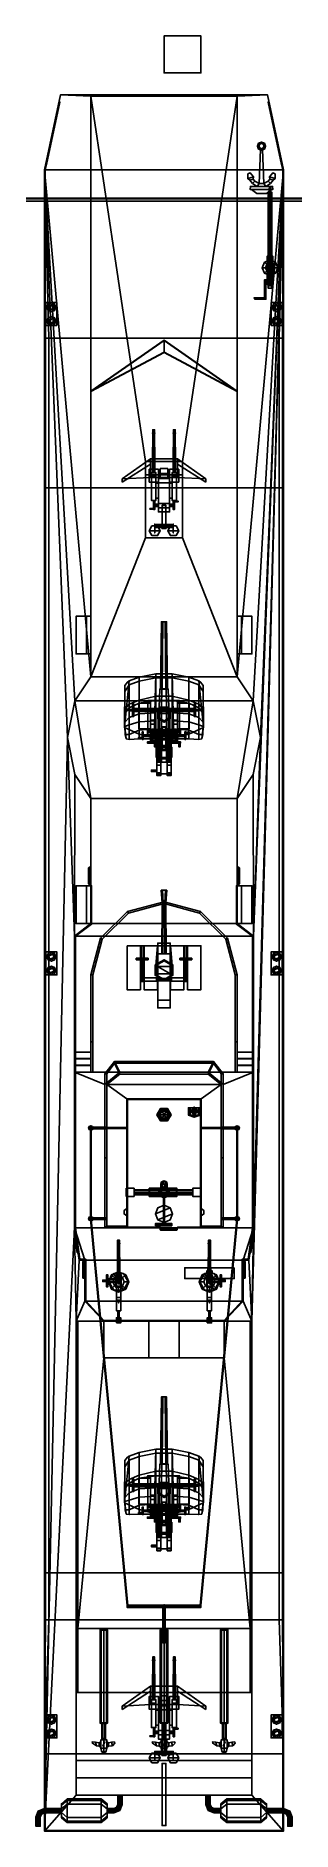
# Model space of a CAD drawing. Header units: millimetres. Extents: x -3.5 to 3.5, y -23.5 to 25.1.
import ezdxf

# ---------------------------------------------------------------- set-up
doc = ezdxf.new("R2010")
doc.units = ezdxf.units.MM
for name, color, linetype in [('gun', 1, 'Continuous'), ('prop', 1, 'Continuous'), ('railings', 6, 'Continuous'), ('sleeve', 5, 'Continuous'), ('superstructure', 3, 'Continuous'), ('tmp', 4, 'Continuous'), ('turret', 2, 'Continuous')]:
    doc.layers.add(name, color=color, linetype=linetype)

msp = doc.modelspace()

# ---------------------------------------------------------------- linework, layer by layer
for points in [[(1, 25.07, -12.11), (1, 25.07, -13.11), (0, 25.07, -13.11), (0, 25.07, -12.11)], [(1, 25.07, -13.11), (1, 24.07, -13.11), (0, 24.07, -13.11), (0, 25.07, -13.11)], [(0, 25.07, -13.11), (0, 24.07, -13.11), (0, 24.07, -12.11), (0, 25.07, -12.11)], [(0, 25.07, -12.11), (0, 24.07, -12.11), (1, 24.07, -12.11), (1, 25.07, -12.11)], [(1, 24.07, -12.11), (1, 24.07, -13.11), (1, 25.07, -13.11), (1, 25.07, -12.11)], [(0, 24.07, -12.11), (0, 24.07, -13.11), (1, 24.07, -13.11), (1, 24.07, -12.11)], [(2.8, 23.48, 0.85), (3.24, 21.45, 0.2), (-3.24, 21.45, 0.2), (-2.8, 23.48, 0.85)], [(-2.8, 23.48, 0.85), (-3.24, 21.45, 0.2), (-3.24, 21.45, 1.46), (-2.8, 23.48, 1.46)], [(-2.8, 23.48, 1.46), (-3.24, 21.45, 1.46), (-1.98, 7.74, 1.46), (-1.98, 23.44, 1.46)], [(-1.98, 23.44, 1.46), (1.98, 23.44, 1.46), (2.8, 23.48, 1.46), (-2.8, 23.48, 1.46)], [(-2.8, 23.48, 1.46), (2.8, 23.48, 1.46), (2.8, 23.48, 0.85), (-2.8, 23.48, 0.85)], [(1.98, 23.44, 1.46), (1.98, 7.74, 1.46), (3.24, 21.45, 1.46), (2.8, 23.48, 1.46)], [(2.8, 23.48, 1.46), (3.24, 21.45, 1.46), (3.24, 21.45, 0.2), (2.8, 23.48, 0.85)], [(2.576, 22.154, 1.53), (2.562, 22.168, 1.51), (2.53, 22.09, 1.51), (2.55, 22.09, 1.53)], [(2.562, 22.168, 1.51), (2.576, 22.154, 1.49), (2.55, 22.09, 1.49), (2.53, 22.09, 1.51)], [(2.55, 22.09, 1.53), (2.53, 22.09, 1.51), (2.562, 22.012, 1.51), (2.576, 22.026, 1.53)], [(2.53, 22.09, 1.51), (2.55, 22.09, 1.49), (2.576, 22.026, 1.49), (2.562, 22.012, 1.51)], [(2.576, 22.154, 1.49), (2.591, 22.139, 1.51), (2.57, 22.09, 1.51), (2.55, 22.09, 1.49)], [(2.591, 22.139, 1.51), (2.576, 22.154, 1.53), (2.55, 22.09, 1.53), (2.57, 22.09, 1.51)], [(2.55, 22.09, 1.49), (2.57, 22.09, 1.51), (2.591, 22.041, 1.51), (2.576, 22.026, 1.49)], [(2.57, 22.09, 1.51), (2.55, 22.09, 1.53), (2.576, 22.026, 1.53), (2.591, 22.041, 1.51)], [(2.64, 22.18, 1.53), (2.64, 22.2, 1.51), (2.562, 22.168, 1.51), (2.576, 22.154, 1.53)], [(2.64, 22.2, 1.51), (2.64, 22.18, 1.49), (2.576, 22.154, 1.49), (2.562, 22.168, 1.51)], [(2.576, 22.026, 1.53), (2.562, 22.012, 1.51), (2.64, 21.98, 1.51), (2.64, 22, 1.53)], [(2.562, 22.012, 1.51), (2.576, 22.026, 1.49), (2.64, 22, 1.49), (2.64, 21.98, 1.51)], [(2.64, 22.18, 1.49), (2.64, 22.16, 1.51), (2.591, 22.139, 1.51), (2.576, 22.154, 1.49)], [(2.64, 22.16, 1.51), (2.64, 22.18, 1.53), (2.576, 22.154, 1.53), (2.591, 22.139, 1.51)], [(2.576, 22.026, 1.49), (2.591, 22.041, 1.51), (2.64, 22.02, 1.51), (2.64, 22, 1.49)], [(2.591, 22.041, 1.51), (2.576, 22.026, 1.53), (2.64, 22, 1.53), (2.64, 22.02, 1.51)], [(2.58, 21.08, 1.56), (2.7, 21.08, 1.56), (2.67, 22, 1.53), (2.61, 22, 1.53)], [(2.67, 22, 1.49), (2.7, 21.08, 1.46), (2.58, 21.08, 1.46), (2.61, 22, 1.49)], [(2.61, 22, 1.49), (2.58, 21.08, 1.46), (2.58, 21.08, 1.56), (2.61, 22, 1.53)], [(2.61, 22, 1.53), (2.67, 22, 1.53), (2.67, 22, 1.49), (2.61, 22, 1.49)], [(2.704, 22.154, 1.53), (2.718, 22.168, 1.51), (2.64, 22.2, 1.51), (2.64, 22.18, 1.53)], [(2.718, 22.168, 1.51), (2.704, 22.154, 1.49), (2.64, 22.18, 1.49), (2.64, 22.2, 1.51)], [(2.704, 22.154, 1.49), (2.689, 22.139, 1.51), (2.64, 22.16, 1.51), (2.64, 22.18, 1.49)], [(2.689, 22.139, 1.51), (2.704, 22.154, 1.53), (2.64, 22.18, 1.53), (2.64, 22.16, 1.51)], [(2.64, 22, 1.49), (2.64, 22.02, 1.51), (2.689, 22.041, 1.51), (2.704, 22.026, 1.49)], [(2.64, 22.02, 1.51), (2.64, 22, 1.53), (2.704, 22.026, 1.53), (2.689, 22.041, 1.51)], [(2.64, 22, 1.53), (2.64, 21.98, 1.51), (2.718, 22.012, 1.51), (2.704, 22.026, 1.53)], [(2.64, 21.98, 1.51), (2.64, 22, 1.49), (2.704, 22.026, 1.49), (2.718, 22.012, 1.51)], [(2.67, 22, 1.53), (2.7, 21.08, 1.56), (2.7, 21.08, 1.46), (2.67, 22, 1.49)], [(2.73, 22.09, 1.49), (2.71, 22.09, 1.51), (2.689, 22.139, 1.51), (2.704, 22.154, 1.49)], [(2.71, 22.09, 1.51), (2.73, 22.09, 1.53), (2.704, 22.154, 1.53), (2.689, 22.139, 1.51)], [(2.704, 22.026, 1.49), (2.689, 22.041, 1.51), (2.71, 22.09, 1.51), (2.73, 22.09, 1.49)], [(2.689, 22.041, 1.51), (2.704, 22.026, 1.53), (2.73, 22.09, 1.53), (2.71, 22.09, 1.51)], [(2.73, 22.09, 1.53), (2.75, 22.09, 1.51), (2.718, 22.168, 1.51), (2.704, 22.154, 1.53)], [(2.75, 22.09, 1.51), (2.73, 22.09, 1.49), (2.704, 22.154, 1.49), (2.718, 22.168, 1.51)], [(2.704, 22.026, 1.53), (2.718, 22.012, 1.51), (2.75, 22.09, 1.51), (2.73, 22.09, 1.53)], [(2.718, 22.012, 1.51), (2.704, 22.026, 1.49), (2.73, 22.09, 1.49), (2.75, 22.09, 1.51)], [(-3.24, 21.45, 0.2), (-3.24, 20.6), (-3.24, 21.45, 1.46)], [(3.24, 21.45, 0.2), (3.22, 20.685), (-3.22, 20.685), (-3.24, 21.45, 0.2)], [(-3.24, 20.6), (-3.24, -23.47), (-3.24, -23.47, 1.46), (-3.24, 21.45, 1.46)], [(-3.24, 21.45, 1.46), (-3.24, 21.45, 1.46), (-2.411, 7.094, 1.46), (-1.98, 7.74, 1.46)], [(-3.24, 21.45, 1.46), (-3.24, 21.45, 1.46), (-2.61, 6.096, 1.46), (-2.411, 7.094, 1.46)], [(-3.24, 21.45, 1.46), (-3.24, -23.47, 1.46), (-2.61, 6.096, 1.46)], [(-3.24, 21.45, 0.2), (-3.22, 20.685), (-3.235, 20.666), (-3.24, 21.45, 0.2)], [(-3.24, 21.45, 0.2), (-3.235, 20.666), (-3.24, 20.6), (-3.24, 21.45, 0.2)], [(3.24, 21.45, 1.46), (3.24, 21.45, 1.46), (1.98, 7.74, 1.46), (2.411, 7.094, 1.46)], [(2.27, 21.34, 1.56), (2.27, 21.21, 1.56), (2.42, 21.26, 1.56), (2.33, 21.37, 1.56)], [(2.42, 21.26, 1.46), (2.27, 21.21, 1.46), (2.27, 21.34, 1.46), (2.33, 21.37, 1.46)], [(2.33, 21.37, 1.46), (2.27, 21.34, 1.46), (2.27, 21.34, 1.56), (2.33, 21.37, 1.56)], [(2.33, 21.37, 1.56), (2.42, 21.26, 1.56), (2.42, 21.26, 1.46), (2.33, 21.37, 1.46)], [(3.24, -23.47, 1.46), (3.24, 21.45, 1.46), (2.38, -9.68, 1.46), (2.38, -22.5, 1.46)], [(3.24, 21.45, 1.46), (3.24, 21.45, 1.46), (2.42, -7.16, 1.46), (2.38, -9.68, 1.46)], [(3.24, 21.45, 1.46), (3.24, 21.45, 1.46), (2.411, 7.094, 1.46), (2.61, 6.096, 1.46)], [(2.42, -7.16, 1.46), (3.24, 21.45, 1.46), (3.24, 21.45, 1.46), (2.42, 0.73, 1.46)], [(2.42, 0.73, 1.46), (2.42, 0.73, 1.46), (3.24, 21.45, 1.46), (2.61, 6.096, 1.46)], [(3.01, 21.34, 1.46), (3.01, 21.21, 1.46), (2.86, 21.26, 1.46), (2.95, 21.37, 1.46)], [(2.95, 21.37, 1.46), (2.86, 21.26, 1.46), (2.86, 21.26, 1.56), (2.95, 21.37, 1.56)], [(2.86, 21.26, 1.56), (3.01, 21.21, 1.56), (3.01, 21.34, 1.56), (2.95, 21.37, 1.56)], [(2.95, 21.37, 1.56), (3.01, 21.34, 1.56), (3.01, 21.34, 1.46), (2.95, 21.37, 1.46)], [(3.24, 21.45, 0.2), (3.235, 20.666), (3.22, 20.685), (3.24, 21.45, 0.2)], [(3.24, 21.45, 0.2), (3.24, 20.6), (3.235, 20.666), (3.24, 21.45, 0.2)], [(3.24, 21.45, 1.46), (3.24, -23.47, 1.46), (3.24, -23.47), (3.24, 20.6)], [(3.24, 21.45, 0.2), (3.24, 21.45, 1.46), (3.24, 20.6), (3.24, 21.45, 0.2)], [(2.27, 21.34, 1.46), (2.27, 21.21, 1.46), (2.27, 21.21, 1.56), (2.27, 21.34, 1.56)], [(2.27, 21.21, 1.56), (2.32, 21.17, 1.56), (2.41, 21.2, 1.56), (2.42, 21.26, 1.56)], [(2.41, 21.2, 1.46), (2.32, 21.17, 1.46), (2.27, 21.21, 1.46), (2.42, 21.26, 1.46)], [(2.27, 21.21, 1.46), (2.32, 21.17, 1.46), (2.32, 21.17, 1.56), (2.27, 21.21, 1.56)], [(2.32, 21.17, 1.56), (2.4, 21.08, 1.56), (2.46, 21.14, 1.56), (2.41, 21.2, 1.56)], [(2.46, 21.14, 1.46), (2.4, 21.08, 1.46), (2.32, 21.17, 1.46), (2.41, 21.2, 1.46)], [(2.32, 21.17, 1.46), (2.4, 21.08, 1.46), (2.4, 21.08, 1.56), (2.32, 21.17, 1.56)], [(2.33, 20.92, 1.56), (2.95, 20.92, 1.56), (2.94, 21, 1.56), (2.34, 21, 1.56)], [(2.94, 21, 1.46), (2.95, 20.92, 1.46), (2.33, 20.92, 1.46), (2.34, 21, 1.46)], [(2.34, 21, 1.46), (2.33, 20.92, 1.46), (2.33, 20.92, 1.56), (2.34, 21, 1.56)], [(2.33, 20.92, 1.46), (2.37, 20.92, 1.46), (2.37, 20.92, 1.56), (2.33, 20.92, 1.56)], [(2.34, 21, 1.56), (2.52, 21, 1.56), (2.52, 21, 1.46), (2.34, 21, 1.46)], [(2.51, 20.81, 1.56), (2.78, 20.81, 1.56), (2.91, 20.92, 1.56), (2.37, 20.92, 1.56)], [(2.91, 20.92, 1.46), (2.78, 20.81, 1.46), (2.51, 20.81, 1.46), (2.37, 20.92, 1.46)], [(2.37, 20.92, 1.46), (2.51, 20.81, 1.46), (2.51, 20.81, 1.56), (2.37, 20.92, 1.56)], [(2.4, 21.08, 1.56), (2.52, 21, 1.56), (2.58, 21.08, 1.56), (2.46, 21.14, 1.56)], [(2.58, 21.08, 1.46), (2.52, 21, 1.46), (2.4, 21.08, 1.46), (2.46, 21.14, 1.46)], [(2.4, 21.08, 1.46), (2.52, 21, 1.46), (2.52, 21, 1.56), (2.4, 21.08, 1.56)], [(2.42, 21.26, 1.56), (2.41, 21.2, 1.56), (2.41, 21.2, 1.46), (2.42, 21.26, 1.46)], [(2.41, 21.2, 1.56), (2.46, 21.14, 1.56), (2.46, 21.14, 1.46), (2.41, 21.2, 1.46)], [(2.46, 21.14, 1.56), (2.58, 21.08, 1.56), (2.58, 21.08, 1.46), (2.46, 21.14, 1.46)], [(2.52, 21, 1.56), (2.76, 21, 1.56), (2.7, 21.08, 1.56), (2.58, 21.08, 1.56)], [(2.7, 21.08, 1.46), (2.76, 21, 1.46), (2.52, 21, 1.46), (2.58, 21.08, 1.46)], [(2.88, 21.08, 1.46), (2.76, 21, 1.46), (2.7, 21.08, 1.46), (2.82, 21.14, 1.46)], [(2.82, 21.14, 1.46), (2.7, 21.08, 1.46), (2.7, 21.08, 1.56), (2.82, 21.14, 1.56)], [(2.7, 21.08, 1.56), (2.76, 21, 1.56), (2.88, 21.08, 1.56), (2.82, 21.14, 1.56)], [(2.88, 21.08, 1.56), (2.76, 21, 1.56), (2.76, 21, 1.46), (2.88, 21.08, 1.46)], [(2.76, 21, 1.56), (2.94, 21, 1.56), (2.94, 21, 1.46), (2.76, 21, 1.46)], [(2.91, 20.92, 1.56), (2.78, 20.81, 1.56), (2.78, 20.81, 1.46), (2.91, 20.92, 1.46)], [(2.96, 21.17, 1.46), (2.88, 21.08, 1.46), (2.82, 21.14, 1.46), (2.87, 21.2, 1.46)], [(2.87, 21.2, 1.46), (2.82, 21.14, 1.46), (2.82, 21.14, 1.56), (2.87, 21.2, 1.56)], [(2.82, 21.14, 1.56), (2.88, 21.08, 1.56), (2.96, 21.17, 1.56), (2.87, 21.2, 1.56)], [(2.85, 20.92, 2.65), (2.85, 20.96, 2.7), (2.89, 20.96, 2.7), (2.89, 20.92, 2.65)], [(2.85, 20.95, 2.71), (2.85, 20.96, 2.7), (2.85, 20.92, 2.65), (2.85, 20.91, 2.68)], [(2.89, 20.95, 2.71), (2.89, 20.96, 2.7), (2.85, 20.96, 2.7), (2.85, 20.95, 2.71)], [(2.89, 20.91, 2.68), (2.89, 20.95, 2.71), (2.85, 20.95, 2.71), (2.85, 20.91, 2.68)], [(2.85, 20.94, 2.78), (2.85, 20.88, 2.78), (2.85, 20.88, 2.83), (2.85, 20.94, 2.83)], [(2.89, 20.94, 2.83), (2.89, 20.94, 2.78), (2.85, 20.94, 2.78), (2.85, 20.94, 2.83)], [(2.85, 20.94, 2.83), (2.85, 20.88, 2.83), (2.89, 20.88, 2.83), (2.89, 20.94, 2.83)], [(2.89, 20.94, 2.78), (2.89, 20.88, 2.73), (2.85, 20.88, 2.73), (2.85, 20.94, 2.78)], [(2.85, 20.88, 2.73), (2.85, 20.85, 2.73), (2.85, 20.88, 2.78), (2.85, 20.94, 2.78)], [(2.85, 20.91, 2.68), (2.85, 20.92, 2.65), (2.85, 20.88, 2.65), (2.85, 20.89, 2.68)], [(2.85, 20.88, 2.65), (2.85, 20.92, 2.65), (2.89, 20.92, 2.65), (2.89, 20.88, 2.65)], [(2.89, 20.89, 2.68), (2.89, 20.91, 2.68), (2.85, 20.91, 2.68), (2.85, 20.89, 2.68)], [(2.89, 20.868, 3.828), (2.89, 20.9, 3.75), (2.85, 20.9, 3.75), (2.85, 20.868, 3.828)], [(2.89, 20.9, 3.75), (2.89, 20.868, 3.672), (2.85, 20.868, 3.672), (2.85, 20.9, 3.75)], [(2.85, 20.868, 3.672), (2.85, 20.79, 3.64), (2.85, 20.712, 3.672), (2.85, 20.9, 3.75)], [(2.85, 20.9, 3.75), (2.85, 20.712, 3.672), (2.85, 20.68, 3.75), (2.85, 20.868, 3.828)], [(2.85, 20.89, 2.68), (2.85, 20.88, 2.65), (2.85, 20.85, 2.69), (2.85, 20.88, 2.69)], [(2.89, 20.88, 2.69), (2.89, 20.89, 2.68), (2.85, 20.89, 2.68), (2.85, 20.88, 2.69)], [(2.85, 20.85, 2.69), (2.85, 20.88, 2.65), (2.89, 20.88, 2.65), (2.89, 20.85, 2.69)], [(2.85, 20.88, 2.83), (2.85, 20.88, 2.78), (2.89, 20.88, 2.78), (2.89, 20.88, 2.83)], [(2.85, 20.88, 2.78), (2.85, 20.85, 2.73), (2.89, 20.85, 2.73), (2.89, 20.88, 2.78)], [(2.85, 20.88, 2.69), (2.85, 20.85, 2.69), (2.85, 20.85, 2.73), (2.85, 20.88, 2.73)], [(2.89, 20.88, 2.73), (2.89, 20.88, 2.69), (2.85, 20.88, 2.69), (2.85, 20.88, 2.73)], [(3.01, 21.21, 1.46), (2.96, 21.17, 1.46), (2.87, 21.2, 1.46), (2.86, 21.26, 1.46)], [(2.86, 21.26, 1.46), (2.87, 21.2, 1.46), (2.87, 21.2, 1.56), (2.86, 21.26, 1.56)], [(2.87, 21.2, 1.56), (2.96, 21.17, 1.56), (3.01, 21.21, 1.56), (2.86, 21.26, 1.56)], [(2.86, 20.91, 3.75), (2.87, 20.92, 3.75), (2.87, 20.92, 2.83), (2.86, 20.91, 2.83)], [(2.86, 20.87, 3.84), (2.87, 20.87, 3.85), (2.87, 20.92, 3.75), (2.86, 20.91, 3.75)], [(2.87, 20.9, 3.75), (2.86, 20.91, 3.75), (2.86, 20.91, 2.83), (2.87, 20.9, 2.83)], [(2.87, 20.87, 3.83), (2.86, 20.87, 3.84), (2.86, 20.91, 3.75), (2.87, 20.9, 3.75)], [(2.87, 20.92, 3.75), (2.88, 20.91, 3.75), (2.88, 20.91, 2.83), (2.87, 20.92, 2.83)], [(2.87, 20.87, 3.85), (2.88, 20.87, 3.84), (2.88, 20.91, 3.75), (2.87, 20.92, 3.75)], [(2.88, 20.91, 3.75), (2.87, 20.9, 3.75), (2.87, 20.9, 2.83), (2.88, 20.91, 2.83)], [(2.88, 20.87, 3.84), (2.87, 20.87, 3.83), (2.87, 20.9, 3.75), (2.88, 20.91, 3.75)], [(2.96, 21.17, 1.56), (2.88, 21.08, 1.56), (2.88, 21.08, 1.46), (2.96, 21.17, 1.46)], [(2.89, 20.92, 2.65), (2.89, 20.96, 2.7), (2.89, 20.95, 2.71), (2.89, 20.91, 2.68)], [(2.89, 20.88, 2.83), (2.89, 20.88, 2.78), (2.89, 20.94, 2.78), (2.89, 20.94, 2.83)], [(2.89, 20.88, 2.78), (2.89, 20.85, 2.73), (2.89, 20.88, 2.73), (2.89, 20.94, 2.78)], [(2.89, 20.88, 2.65), (2.89, 20.92, 2.65), (2.89, 20.91, 2.68), (2.89, 20.89, 2.68)], [(2.89, 20.712, 3.828), (2.89, 20.9, 3.75), (2.89, 20.868, 3.828), (2.89, 20.79, 3.86)], [(2.89, 20.68, 3.75), (2.89, 20.868, 3.672), (2.89, 20.9, 3.75), (2.89, 20.712, 3.828)], [(2.89, 20.85, 2.69), (2.89, 20.88, 2.65), (2.89, 20.89, 2.68), (2.89, 20.88, 2.69)], [(2.89, 20.85, 2.73), (2.89, 20.85, 2.69), (2.89, 20.88, 2.69), (2.89, 20.88, 2.73)], [(2.91, 20.92, 1.46), (2.95, 20.92, 1.46), (2.95, 20.92, 1.56), (2.91, 20.92, 1.56)], [(2.94, 21, 1.56), (2.95, 20.92, 1.56), (2.95, 20.92, 1.46), (2.94, 21, 1.46)], [(3.01, 21.21, 1.56), (2.96, 21.17, 1.56), (2.96, 21.17, 1.46), (3.01, 21.21, 1.46)], [(3.01, 21.34, 1.56), (3.01, 21.21, 1.56), (3.01, 21.21, 1.46), (3.01, 21.34, 1.46)], [(-3.235, 20.666), (-3.21, 16.9, -0.96), (-3.24, 16.9, -0.87), (-3.24, 20.6)], [(-3.24, 16.9, -0.87), (-3.24, 12.85, -1.19), (-3.24, 20.6)], [(-3.24, 12.85, -1.19), (-3.24, -16.49, -1.19), (-3.24, -21.38, -0.39), (-3.24, 20.6)], [(-3.24, 20.6), (-3.24, -21.38, -0.39), (-3.24, -23.47)], [(-3.22, 20.685), (-3.12, 16.9, -0.99), (-3.21, 16.9, -0.96), (-3.235, 20.666)], [(3.22, 20.685), (3.12, 16.9, -0.99), (-3.12, 16.9, -0.99), (-3.22, 20.685)], [(2.51, 20.81, 1.46), (2.78, 20.81, 1.46), (2.78, 20.81, 1.56), (2.51, 20.81, 1.56)], [(2.82, 20.84, 3.76), (2.82, 20.74, 3.6), (2.82, 20.66, 3.71), (2.82, 20.79, 3.81)], [(2.84, 20.79, 3.81), (2.84, 20.84, 3.76), (2.82, 20.84, 3.76), (2.82, 20.79, 3.81)], [(2.84, 20.84, 3.76), (2.84, 20.74, 3.6), (2.82, 20.74, 3.6), (2.82, 20.84, 3.76)], [(2.82, 20.79, 3.81), (2.82, 20.66, 3.71), (2.84, 20.66, 3.71), (2.84, 20.79, 3.81)], [(2.82, 20.74, 3.6), (2.82, 19.09, 1.94), (2.82, 18.97, 2.08), (2.82, 20.66, 3.71)], [(2.92, 20.74, 3.6), (2.92, 19.09, 1.94), (2.82, 19.09, 1.94), (2.82, 20.74, 3.6)], [(2.82, 20.66, 3.71), (2.82, 18.97, 2.08), (2.92, 18.97, 2.08), (2.92, 20.66, 3.71)], [(2.84, 20.66, 3.71), (2.84, 20.74, 3.6), (2.84, 20.84, 3.76), (2.84, 20.79, 3.81)], [(2.9, 20.66, 3.71), (2.9, 20.74, 3.6), (2.84, 20.74, 3.6), (2.84, 20.66, 3.71)], [(2.89, 20.79, 3.86), (2.89, 20.868, 3.828), (2.85, 20.868, 3.828), (2.85, 20.79, 3.86)], [(2.89, 20.868, 3.672), (2.89, 20.79, 3.64), (2.85, 20.79, 3.64), (2.85, 20.868, 3.672)], [(2.85, 20.868, 3.828), (2.85, 20.68, 3.75), (2.85, 20.712, 3.828), (2.85, 20.79, 3.86)], [(2.85, 20.85, 2.73), (2.85, 20.85, 2.69), (2.89, 20.85, 2.69), (2.89, 20.85, 2.73)], [(2.89, 20.712, 3.828), (2.89, 20.79, 3.86), (2.85, 20.79, 3.86), (2.85, 20.712, 3.828)], [(2.89, 20.79, 3.64), (2.89, 20.712, 3.672), (2.85, 20.712, 3.672), (2.85, 20.79, 3.64)], [(2.89, 20.68, 3.75), (2.89, 20.712, 3.828), (2.85, 20.712, 3.828), (2.85, 20.68, 3.75)], [(2.89, 20.712, 3.672), (2.89, 20.68, 3.75), (2.85, 20.68, 3.75), (2.85, 20.712, 3.672)], [(2.87, 20.79, 3.86), (2.86, 20.79, 3.87), (2.86, 20.87, 3.84), (2.87, 20.87, 3.83)], [(2.86, 20.79, 3.87), (2.87, 20.79, 3.88), (2.87, 20.87, 3.85), (2.86, 20.87, 3.84)], [(2.87, 18.79, 3.24), (2.86, 18.79, 3.25), (2.86, 20.79, 3.87), (2.87, 20.79, 3.86)], [(2.86, 18.79, 3.25), (2.87, 18.79, 3.26), (2.87, 20.79, 3.88), (2.86, 20.79, 3.87)], [(2.88, 20.79, 3.87), (2.87, 20.79, 3.86), (2.87, 20.87, 3.83), (2.88, 20.87, 3.84)], [(2.87, 20.79, 3.88), (2.88, 20.79, 3.87), (2.88, 20.87, 3.84), (2.87, 20.87, 3.85)], [(2.88, 18.79, 3.25), (2.87, 18.79, 3.24), (2.87, 20.79, 3.86), (2.88, 20.79, 3.87)], [(2.87, 18.79, 3.26), (2.88, 18.79, 3.25), (2.88, 20.79, 3.87), (2.87, 20.79, 3.88)], [(2.89, 20.712, 3.672), (2.89, 20.79, 3.64), (2.89, 20.868, 3.672), (2.89, 20.68, 3.75)], [(2.92, 20.84, 3.76), (2.92, 20.74, 3.6), (2.9, 20.74, 3.6), (2.9, 20.84, 3.76)], [(2.92, 20.79, 3.81), (2.92, 20.84, 3.76), (2.9, 20.84, 3.76), (2.9, 20.79, 3.81)], [(2.9, 20.84, 3.76), (2.9, 20.74, 3.6), (2.9, 20.66, 3.71), (2.9, 20.79, 3.81)], [(2.9, 20.79, 3.81), (2.9, 20.66, 3.71), (2.92, 20.66, 3.71), (2.92, 20.79, 3.81)], [(2.92, 20.66, 3.71), (2.92, 20.74, 3.6), (2.92, 20.84, 3.76), (2.92, 20.79, 3.81)], [(2.92, 18.97, 2.08), (2.92, 19.09, 1.94), (2.92, 20.74, 3.6), (2.92, 20.66, 3.71)], [(3.235, 20.666), (3.21, 16.9, -0.96), (3.12, 16.9, -0.99), (3.22, 20.685)], [(3.24, 20.6), (3.24, 16.9, -0.87), (3.21, 16.9, -0.96), (3.235, 20.666)], [(3.24, 20.6), (3.24, 20.6), (3.24, 12.85, -1.19), (3.24, 16.9, -0.87)], [(3.24, 20.6), (3.24, -21.38, -0.39), (3.24, -16.49, -1.19), (3.24, 12.85, -1.19)], [(3.24, -23.47), (3.24, -23.47), (3.24, -21.38, -0.39), (3.24, 20.6)], [(2.722, 18.948, 1.46), (2.66, 18.8, 1.46), (2.66, 18.8, 1.56), (2.722, 18.948, 1.56)], [(2.722, 18.948, 1.56), (2.66, 18.8, 1.56), (2.75, 18.8, 1.56), (2.785, 18.885, 1.56)], [(2.87, 19.01, 1.46), (2.722, 18.948, 1.46), (2.722, 18.948, 1.56), (2.87, 19.01, 1.56)], [(2.87, 19.01, 1.56), (2.722, 18.948, 1.56), (2.785, 18.885, 1.56), (2.87, 18.92, 1.56)], [(2.79, 19.11, 1.98), (2.79, 19.11, 2.07), (2.81, 19.11, 2.07), (2.81, 19.11, 1.98)], [(2.79, 19.01, 1.93), (2.79, 19.01, 2.14), (2.79, 19.11, 2.07), (2.79, 19.11, 1.98)], [(2.81, 19.11, 1.98), (2.81, 19.01, 1.93), (2.79, 19.01, 1.93), (2.79, 19.11, 1.98)], [(2.79, 19.11, 2.07), (2.79, 19.01, 2.14), (2.81, 19.01, 2.14), (2.81, 19.11, 2.07)], [(2.79, 18.88, 1.93), (2.79, 18.88, 2.14), (2.79, 19.01, 2.14), (2.79, 19.01, 1.93)], [(2.81, 19.01, 1.93), (2.81, 18.88, 1.93), (2.79, 18.88, 1.93), (2.79, 19.01, 1.93)], [(2.79, 19.01, 2.14), (2.79, 18.88, 2.14), (2.81, 18.88, 2.14), (2.81, 19.01, 2.14)], [(2.81, 19.11, 2.07), (2.81, 19.01, 2.14), (2.81, 19.01, 1.93), (2.81, 19.11, 1.98)], [(2.81, 19.01, 2.14), (2.81, 18.88, 2.14), (2.81, 18.88, 1.93), (2.81, 19.01, 1.93)], [(2.82, 19.09, 1.94), (2.82, 19, 1.92), (2.82, 18.93, 2.02), (2.82, 18.97, 2.08)], [(2.92, 19.09, 1.94), (2.92, 19, 1.92), (2.82, 19, 1.92), (2.82, 19.09, 1.94)], [(2.82, 18.93, 2.02), (2.82, 19, 1.92), (2.92, 19, 1.92), (2.92, 18.93, 2.02)], [(2.82, 18.97, 2.08), (2.82, 18.93, 2.02), (2.92, 18.93, 2.02), (2.92, 18.97, 2.08)], [(3.018, 18.948, 1.46), (2.87, 19.01, 1.46), (2.87, 19.01, 1.56), (3.018, 18.948, 1.56)], [(3.018, 18.948, 1.56), (2.87, 19.01, 1.56), (2.87, 18.92, 1.56), (2.955, 18.885, 1.56)], [(2.92, 18.93, 2.02), (2.92, 19, 1.92), (2.92, 19.09, 1.94), (2.92, 18.97, 2.08)], [(2.93, 19.11, 1.98), (2.93, 19.11, 2.07), (2.95, 19.11, 2.07), (2.95, 19.11, 1.98)], [(2.93, 19.01, 1.93), (2.93, 19.01, 2.14), (2.93, 19.11, 2.07), (2.93, 19.11, 1.98)], [(2.95, 19.11, 1.98), (2.95, 19.01, 1.93), (2.93, 19.01, 1.93), (2.93, 19.11, 1.98)], [(2.93, 19.11, 2.07), (2.93, 19.01, 2.14), (2.95, 19.01, 2.14), (2.95, 19.11, 2.07)], [(2.93, 18.88, 1.93), (2.93, 18.88, 2.14), (2.93, 19.01, 2.14), (2.93, 19.01, 1.93)], [(2.95, 19.01, 1.93), (2.95, 18.88, 1.93), (2.93, 18.88, 1.93), (2.93, 19.01, 1.93)], [(2.93, 19.01, 2.14), (2.93, 18.88, 2.14), (2.95, 18.88, 2.14), (2.95, 19.01, 2.14)], [(2.95, 19.11, 2.07), (2.95, 19.01, 2.14), (2.95, 19.01, 1.93), (2.95, 19.11, 1.98)], [(2.95, 19.01, 2.14), (2.95, 18.88, 2.14), (2.95, 18.88, 1.93), (2.95, 19.01, 1.93)], [(3.08, 18.8, 1.56), (3.018, 18.948, 1.56), (2.955, 18.885, 1.56), (2.99, 18.8, 1.56)], [(3.08, 18.8, 1.46), (3.018, 18.948, 1.46), (3.018, 18.948, 1.56), (3.08, 18.8, 1.56)], [(2.66, 18.8, 1.46), (2.722, 18.652, 1.46), (2.722, 18.652, 1.56), (2.66, 18.8, 1.56)], [(2.66, 18.8, 1.56), (2.722, 18.652, 1.56), (2.785, 18.715, 1.56), (2.75, 18.8, 1.56)], [(2.74, 18.45, 2.22), (2.72, 18.47, 2.2), (2.72, 17.99, 2.2), (2.74, 17.97, 2.22)], [(2.72, 18.47, 2.2), (2.74, 18.45, 2.18), (2.74, 17.97, 2.18), (2.72, 17.99, 2.2)], [(2.82, 18.45, 2.22), (2.82, 18.47, 2.2), (2.72, 18.47, 2.2), (2.74, 18.45, 2.22)], [(2.82, 18.47, 2.2), (2.82, 18.45, 2.18), (2.74, 18.45, 2.18), (2.72, 18.47, 2.2)], [(2.722, 18.652, 1.56), (2.87, 18.59, 1.56), (2.87, 18.68, 1.56), (2.785, 18.715, 1.56)], [(2.722, 18.652, 1.46), (2.87, 18.59, 1.46), (2.87, 18.59, 1.56), (2.722, 18.652, 1.56)], [(2.76, 18.43, 2.2), (2.74, 18.45, 2.22), (2.74, 17.97, 2.22), (2.76, 17.95, 2.2)], [(2.74, 18.45, 2.18), (2.76, 18.43, 2.2), (2.76, 17.95, 2.2), (2.74, 17.97, 2.18)], [(2.82, 18.43, 2.2), (2.82, 18.45, 2.22), (2.74, 18.45, 2.22), (2.76, 18.43, 2.2)], [(2.82, 18.45, 2.18), (2.82, 18.43, 2.2), (2.76, 18.43, 2.2), (2.74, 18.45, 2.18)], [(2.785, 18.885, 1.56), (2.75, 18.8, 1.56), (2.75, 18.8, 2.94), (2.785, 18.885, 2.94)], [(2.75, 18.8, 2.94), (2.955, 18.715, 2.94), (2.99, 18.8, 2.94), (2.785, 18.885, 2.94)], [(2.75, 18.8, 1.56), (2.785, 18.715, 1.56), (2.785, 18.715, 2.94), (2.75, 18.8, 2.94)], [(2.785, 18.715, 2.94), (2.87, 18.68, 2.94), (2.955, 18.715, 2.94), (2.75, 18.8, 2.94)], [(2.87, 18.92, 1.56), (2.785, 18.885, 1.56), (2.785, 18.885, 2.94), (2.87, 18.92, 2.94)], [(2.785, 18.885, 2.94), (2.99, 18.8, 2.94), (2.955, 18.885, 2.94), (2.87, 18.92, 2.94)], [(2.785, 18.715, 1.56), (2.87, 18.68, 1.56), (2.87, 18.68, 2.94), (2.785, 18.715, 2.94)], [(2.81, 18.86, 3.07), (2.81, 18.86, 2.94), (2.79, 18.86, 2.94), (2.79, 18.86, 3.07)], [(2.79, 18.86, 2.94), (2.79, 18.72, 2.94), (2.79, 18.72, 3.07), (2.79, 18.86, 3.07)], [(2.79, 18.86, 3.07), (2.79, 18.72, 3.07), (2.79, 18.76, 3.17), (2.79, 18.81, 3.17)], [(2.81, 18.81, 3.17), (2.81, 18.86, 3.07), (2.79, 18.86, 3.07), (2.79, 18.81, 3.17)], [(2.79, 18.81, 3.17), (2.79, 18.76, 3.17), (2.81, 18.76, 3.17), (2.81, 18.81, 3.17)], [(2.79, 18.76, 3.17), (2.79, 18.72, 3.07), (2.81, 18.72, 3.07), (2.81, 18.76, 3.17)], [(2.79, 18.72, 2.31), (2.79, 18.72, 2.03), (2.79, 18.45, 2.08), (2.79, 18.45, 2.31)], [(2.81, 18.45, 2.31), (2.81, 18.72, 2.31), (2.79, 18.72, 2.31), (2.79, 18.45, 2.31)], [(2.79, 18.45, 2.08), (2.79, 18.72, 2.03), (2.81, 18.72, 2.03), (2.81, 18.45, 2.08)], [(2.79, 18.72, 3.07), (2.79, 18.72, 2.94), (2.81, 18.72, 2.94), (2.81, 18.72, 3.07)], [(2.81, 18.35, 2.26), (2.81, 18.45, 2.31), (2.79, 18.45, 2.31), (2.79, 18.35, 2.26)], [(2.79, 18.45, 2.31), (2.79, 18.45, 2.08), (2.79, 18.35, 2.15), (2.79, 18.35, 2.26)], [(2.79, 18.35, 2.15), (2.79, 18.45, 2.08), (2.81, 18.45, 2.08), (2.81, 18.35, 2.15)], [(2.81, 18.72, 3.07), (2.81, 18.72, 2.94), (2.81, 18.86, 2.94), (2.81, 18.86, 3.07)], [(2.81, 18.76, 3.17), (2.81, 18.72, 3.07), (2.81, 18.86, 3.07), (2.81, 18.81, 3.17)], [(2.81, 18.45, 2.08), (2.81, 18.72, 2.03), (2.81, 18.72, 2.31), (2.81, 18.45, 2.31)], [(2.81, 18.35, 2.15), (2.81, 18.45, 2.08), (2.81, 18.45, 2.31), (2.81, 18.35, 2.26)], [(2.92, 18.861, 3.211), (2.92, 18.89, 3.14), (2.82, 18.89, 3.14), (2.82, 18.861, 3.211)], [(2.92, 18.89, 3.14), (2.92, 18.861, 3.069), (2.82, 18.861, 3.069), (2.82, 18.89, 3.14)], [(2.82, 18.861, 3.069), (2.82, 18.79, 3.04), (2.82, 18.719, 3.069), (2.82, 18.89, 3.14)], [(2.82, 18.89, 3.14), (2.82, 18.719, 3.069), (2.82, 18.69, 3.14), (2.82, 18.861, 3.211)], [(2.92, 18.79, 3.24), (2.92, 18.861, 3.211), (2.82, 18.861, 3.211), (2.82, 18.79, 3.24)], [(2.92, 18.861, 3.069), (2.92, 18.79, 3.04), (2.82, 18.79, 3.04), (2.82, 18.861, 3.069)], [(2.82, 18.861, 3.211), (2.82, 18.69, 3.14), (2.82, 18.719, 3.211), (2.82, 18.79, 3.24)], [(2.92, 18.719, 3.211), (2.92, 18.79, 3.24), (2.82, 18.79, 3.24), (2.82, 18.719, 3.211)], [(2.92, 18.79, 3.04), (2.92, 18.719, 3.069), (2.82, 18.719, 3.069), (2.82, 18.79, 3.04)], [(2.92, 18.69, 3.14), (2.92, 18.719, 3.211), (2.82, 18.719, 3.211), (2.82, 18.69, 3.14)], [(2.92, 18.719, 3.069), (2.92, 18.69, 3.14), (2.82, 18.69, 3.14), (2.82, 18.719, 3.069)], [(2.92, 18.591, 2.341), (2.92, 18.65, 2.2), (2.82, 18.65, 2.2), (2.82, 18.591, 2.341)], [(2.92, 18.65, 2.2), (2.92, 18.591, 2.059), (2.82, 18.591, 2.059), (2.82, 18.65, 2.2)], [(2.82, 18.591, 2.059), (2.82, 18.45, 2), (2.82, 18.309, 2.059), (2.82, 18.65, 2.2)], [(2.82, 18.65, 2.2), (2.82, 18.309, 2.059), (2.82, 18.25, 2.2), (2.82, 18.591, 2.341)], [(2.92, 18.45, 2.4), (2.92, 18.591, 2.341), (2.82, 18.591, 2.341), (2.82, 18.45, 2.4)], [(2.92, 18.591, 2.059), (2.92, 18.45, 2), (2.82, 18.45, 2), (2.82, 18.591, 2.059)], [(2.82, 18.591, 2.341), (2.82, 18.25, 2.2), (2.82, 18.309, 2.341), (2.82, 18.45, 2.4)], [(2.92, 18.309, 2.341), (2.92, 18.45, 2.4), (2.82, 18.45, 2.4), (2.82, 18.309, 2.341)], [(2.92, 18.45, 2), (2.92, 18.309, 2.059), (2.82, 18.309, 2.059), (2.82, 18.45, 2)], [(2.87, 18.72, 3.21), (2.86, 18.72, 3.22), (2.86, 18.79, 3.25), (2.87, 18.79, 3.24)], [(2.86, 18.72, 3.22), (2.87, 18.72, 3.23), (2.87, 18.79, 3.26), (2.86, 18.79, 3.25)], [(2.87, 18.69, 3.14), (2.86, 18.68, 3.14), (2.86, 18.72, 3.22), (2.87, 18.72, 3.21)], [(2.86, 18.68, 3.14), (2.87, 18.67, 3.14), (2.87, 18.72, 3.23), (2.86, 18.72, 3.22)], [(2.87, 18.35, 2.33), (2.86, 18.34, 2.33), (2.86, 18.68, 3.14), (2.87, 18.69, 3.14)], [(2.86, 18.34, 2.33), (2.87, 18.33, 2.33), (2.87, 18.67, 3.14), (2.86, 18.68, 3.14)], [(2.955, 18.885, 1.56), (2.87, 18.92, 1.56), (2.87, 18.92, 2.94), (2.955, 18.885, 2.94)], [(2.88, 18.72, 3.22), (2.87, 18.72, 3.21), (2.87, 18.79, 3.24), (2.88, 18.79, 3.25)], [(2.87, 18.72, 3.23), (2.88, 18.72, 3.22), (2.88, 18.79, 3.25), (2.87, 18.79, 3.26)], [(2.88, 18.68, 3.14), (2.87, 18.69, 3.14), (2.87, 18.72, 3.21), (2.88, 18.72, 3.22)], [(2.87, 18.67, 3.14), (2.88, 18.68, 3.14), (2.88, 18.72, 3.22), (2.87, 18.72, 3.23)], [(2.87, 18.68, 1.56), (2.955, 18.715, 1.56), (2.955, 18.715, 2.94), (2.87, 18.68, 2.94)], [(2.87, 18.59, 1.56), (3.018, 18.652, 1.56), (2.955, 18.715, 1.56), (2.87, 18.68, 1.56)], [(2.88, 18.34, 2.33), (2.87, 18.35, 2.33), (2.87, 18.69, 3.14), (2.88, 18.68, 3.14)], [(2.87, 18.33, 2.33), (2.88, 18.34, 2.33), (2.88, 18.68, 3.14), (2.87, 18.67, 3.14)], [(2.87, 18.59, 1.46), (3.018, 18.652, 1.46), (3.018, 18.652, 1.56), (2.87, 18.59, 1.56)], [(2.92, 18.719, 3.211), (2.92, 18.89, 3.14), (2.92, 18.861, 3.211), (2.92, 18.79, 3.24)], [(2.92, 18.69, 3.14), (2.92, 18.861, 3.069), (2.92, 18.89, 3.14), (2.92, 18.719, 3.211)], [(2.92, 18.719, 3.069), (2.92, 18.79, 3.04), (2.92, 18.861, 3.069), (2.92, 18.69, 3.14)], [(2.92, 18.309, 2.341), (2.92, 18.65, 2.2), (2.92, 18.591, 2.341), (2.92, 18.45, 2.4)], [(2.92, 18.25, 2.2), (2.92, 18.591, 2.059), (2.92, 18.65, 2.2), (2.92, 18.309, 2.341)], [(2.92, 18.309, 2.059), (2.92, 18.45, 2), (2.92, 18.591, 2.059), (2.92, 18.25, 2.2)], [(2.93, 18.86, 2.94), (2.93, 18.72, 2.94), (2.93, 18.72, 3.07), (2.93, 18.86, 3.07)], [(2.95, 18.86, 3.07), (2.95, 18.86, 2.94), (2.93, 18.86, 2.94), (2.93, 18.86, 3.07)], [(2.93, 18.86, 3.07), (2.93, 18.72, 3.07), (2.93, 18.76, 3.17), (2.93, 18.81, 3.17)], [(2.95, 18.81, 3.17), (2.95, 18.86, 3.07), (2.93, 18.86, 3.07), (2.93, 18.81, 3.17)], [(2.93, 18.81, 3.17), (2.93, 18.76, 3.17), (2.95, 18.76, 3.17), (2.95, 18.81, 3.17)], [(2.93, 18.76, 3.17), (2.93, 18.72, 3.07), (2.95, 18.72, 3.07), (2.95, 18.76, 3.17)], [(2.95, 18.45, 2.31), (2.95, 18.72, 2.31), (2.93, 18.72, 2.31), (2.93, 18.45, 2.31)], [(2.93, 18.45, 2.08), (2.93, 18.72, 2.03), (2.95, 18.72, 2.03), (2.95, 18.45, 2.08)], [(2.93, 18.72, 2.31), (2.93, 18.72, 2.03), (2.93, 18.45, 2.08), (2.93, 18.45, 2.31)], [(2.93, 18.72, 3.07), (2.93, 18.72, 2.94), (2.95, 18.72, 2.94), (2.95, 18.72, 3.07)], [(2.95, 18.35, 2.26), (2.95, 18.45, 2.31), (2.93, 18.45, 2.31), (2.93, 18.35, 2.26)], [(2.93, 18.45, 2.31), (2.93, 18.45, 2.08), (2.93, 18.35, 2.15), (2.93, 18.35, 2.26)], [(2.93, 18.35, 2.15), (2.93, 18.45, 2.08), (2.95, 18.45, 2.08), (2.95, 18.35, 2.15)], [(2.95, 18.72, 3.07), (2.95, 18.72, 2.94), (2.95, 18.86, 2.94), (2.95, 18.86, 3.07)], [(2.95, 18.76, 3.17), (2.95, 18.72, 3.07), (2.95, 18.86, 3.07), (2.95, 18.81, 3.17)], [(2.95, 18.45, 2.08), (2.95, 18.72, 2.03), (2.95, 18.72, 2.31), (2.95, 18.45, 2.31)], [(2.95, 18.35, 2.15), (2.95, 18.45, 2.08), (2.95, 18.45, 2.31), (2.95, 18.35, 2.26)], [(2.99, 18.8, 1.56), (2.955, 18.885, 1.56), (2.955, 18.885, 2.94), (2.99, 18.8, 2.94)], [(2.955, 18.715, 1.56), (2.99, 18.8, 1.56), (2.99, 18.8, 2.94), (2.955, 18.715, 2.94)], [(3.018, 18.652, 1.56), (3.08, 18.8, 1.56), (2.99, 18.8, 1.56), (2.955, 18.715, 1.56)], [(3.018, 18.652, 1.46), (3.08, 18.8, 1.46), (3.08, 18.8, 1.56), (3.018, 18.652, 1.56)], [(2.46, 17.97, 2.18), (2.46, 17.95, 2.2), (2.44, 17.99, 2.24), (2.46, 17.99, 2.2)], [(2.46, 17.99, 2.2), (2.46, 17.97, 2.22), (2.74, 17.97, 2.22), (2.72, 17.99, 2.2)], [(2.46, 17.97, 2.18), (2.46, 17.99, 2.2), (2.72, 17.99, 2.2), (2.74, 17.97, 2.18)], [(2.46, 17.97, 2.22), (2.46, 17.95, 2.2), (2.76, 17.95, 2.2), (2.74, 17.97, 2.22)], [(2.46, 17.95, 2.2), (2.46, 17.97, 2.18), (2.74, 17.97, 2.18), (2.76, 17.95, 2.2)], [(2.79, 18.35, 2.26), (2.79, 18.35, 2.15), (2.81, 18.35, 2.15), (2.81, 18.35, 2.26)], [(2.92, 18.25, 2.2), (2.92, 18.309, 2.341), (2.82, 18.309, 2.341), (2.82, 18.25, 2.2)], [(2.92, 18.309, 2.059), (2.92, 18.25, 2.2), (2.82, 18.25, 2.2), (2.82, 18.309, 2.059)], [(2.93, 18.35, 2.26), (2.93, 18.35, 2.15), (2.95, 18.35, 2.15), (2.95, 18.35, 2.26)], [(-3.2, 17.86, 1.46), (-3.2, 17.24, 1.46), (-3.2, 17.24, 1.53), (-3.2, 17.86, 1.53)], [(-2.9, 17.86, 1.53), (-2.9, 17.86, 1.46), (-3.2, 17.86, 1.46), (-3.2, 17.86, 1.53)], [(-3.2, 17.86, 1.53), (-3.2, 17.24, 1.53), (-2.9, 17.24, 1.53), (-2.9, 17.86, 1.53)], [(-3.05, 17.85, 1.82), (-3.135, 17.815, 1.82), (-3.17, 17.73, 1.82), (-2.965, 17.815, 1.82)], [(-3.135, 17.815, 1.77), (-3.17, 17.73, 1.77), (-3.17, 17.73, 1.82), (-3.135, 17.815, 1.82)], [(-2.965, 17.815, 1.82), (-3.17, 17.73, 1.82), (-3.135, 17.645, 1.82), (-2.93, 17.73, 1.82)], [(-3.17, 17.73, 1.77), (-3.135, 17.645, 1.77), (-3.135, 17.645, 1.82), (-3.17, 17.73, 1.82)], [(-3.05, 17.48, 1.82), (-3.135, 17.445, 1.82), (-3.17, 17.36, 1.82), (-2.965, 17.445, 1.82)], [(-3.05, 17.85, 1.77), (-3.135, 17.815, 1.77), (-3.135, 17.815, 1.82), (-3.05, 17.85, 1.82)], [(-2.93, 17.73, 1.82), (-3.135, 17.645, 1.82), (-3.05, 17.61, 1.82), (-2.965, 17.645, 1.82)], [(-3.135, 17.645, 1.77), (-3.05, 17.61, 1.77), (-3.05, 17.61, 1.82), (-3.135, 17.645, 1.82)], [(-3.05, 17.48, 1.77), (-3.135, 17.445, 1.77), (-3.135, 17.445, 1.82), (-3.05, 17.48, 1.82)], [(-3.099, 17.779, 1.53), (-3.12, 17.73, 1.53), (-3.12, 17.73, 1.77), (-3.099, 17.779, 1.77)], [(-3.12, 17.73, 1.53), (-3.099, 17.681, 1.53), (-3.099, 17.681, 1.77), (-3.12, 17.73, 1.77)], [(-3.05, 17.8, 1.53), (-3.099, 17.779, 1.53), (-3.099, 17.779, 1.77), (-3.05, 17.8, 1.77)], [(-3.099, 17.681, 1.53), (-3.05, 17.66, 1.53), (-3.05, 17.66, 1.77), (-3.099, 17.681, 1.77)], [(-2.965, 17.815, 1.77), (-3.05, 17.85, 1.77), (-3.05, 17.85, 1.82), (-2.965, 17.815, 1.82)], [(-3.001, 17.779, 1.53), (-3.05, 17.8, 1.53), (-3.05, 17.8, 1.77), (-3.001, 17.779, 1.77)], [(-3.05, 17.66, 1.53), (-3.001, 17.681, 1.53), (-3.001, 17.681, 1.77), (-3.05, 17.66, 1.77)], [(-3.05, 17.61, 1.77), (-2.965, 17.645, 1.77), (-2.965, 17.645, 1.82), (-3.05, 17.61, 1.82)], [(-2.965, 17.445, 1.77), (-3.05, 17.48, 1.77), (-3.05, 17.48, 1.82), (-2.965, 17.445, 1.82)], [(-2.98, 17.73, 1.53), (-3.001, 17.779, 1.53), (-3.001, 17.779, 1.77), (-2.98, 17.73, 1.77)], [(-3.001, 17.681, 1.53), (-2.98, 17.73, 1.53), (-2.98, 17.73, 1.77), (-3.001, 17.681, 1.77)], [(-2.93, 17.73, 1.77), (-2.965, 17.815, 1.77), (-2.965, 17.815, 1.82), (-2.93, 17.73, 1.82)], [(-2.965, 17.645, 1.77), (-2.93, 17.73, 1.77), (-2.93, 17.73, 1.82), (-2.965, 17.645, 1.82)], [(-2.9, 17.24, 1.53), (-2.9, 17.24, 1.46), (-2.9, 17.86, 1.46), (-2.9, 17.86, 1.53)], [(2.9, 17.86, 1.46), (2.9, 17.24, 1.46), (2.9, 17.24, 1.53), (2.9, 17.86, 1.53)], [(3.2, 17.86, 1.53), (3.2, 17.86, 1.46), (2.9, 17.86, 1.46), (2.9, 17.86, 1.53)], [(2.9, 17.86, 1.53), (2.9, 17.24, 1.53), (3.2, 17.24, 1.53), (3.2, 17.86, 1.53)], [(3.05, 17.85, 1.82), (2.965, 17.815, 1.82), (2.93, 17.73, 1.82), (3.135, 17.815, 1.82)], [(2.965, 17.815, 1.77), (2.93, 17.73, 1.77), (2.93, 17.73, 1.82), (2.965, 17.815, 1.82)], [(3.135, 17.815, 1.82), (2.93, 17.73, 1.82), (2.965, 17.645, 1.82), (3.17, 17.73, 1.82)], [(2.93, 17.73, 1.77), (2.965, 17.645, 1.77), (2.965, 17.645, 1.82), (2.93, 17.73, 1.82)], [(3.05, 17.48, 1.82), (2.965, 17.445, 1.82), (2.93, 17.36, 1.82), (3.135, 17.445, 1.82)], [(3.05, 17.85, 1.77), (2.965, 17.815, 1.77), (2.965, 17.815, 1.82), (3.05, 17.85, 1.82)], [(3.17, 17.73, 1.82), (2.965, 17.645, 1.82), (3.05, 17.61, 1.82), (3.135, 17.645, 1.82)], [(2.965, 17.645, 1.77), (3.05, 17.61, 1.77), (3.05, 17.61, 1.82), (2.965, 17.645, 1.82)], [(3.05, 17.48, 1.77), (2.965, 17.445, 1.77), (2.965, 17.445, 1.82), (3.05, 17.48, 1.82)], [(3.001, 17.779, 1.53), (2.98, 17.73, 1.53), (2.98, 17.73, 1.77), (3.001, 17.779, 1.77)], [(2.98, 17.73, 1.53), (3.001, 17.681, 1.53), (3.001, 17.681, 1.77), (2.98, 17.73, 1.77)], [(3.05, 17.8, 1.53), (3.001, 17.779, 1.53), (3.001, 17.779, 1.77), (3.05, 17.8, 1.77)], [(3.001, 17.681, 1.53), (3.05, 17.66, 1.53), (3.05, 17.66, 1.77), (3.001, 17.681, 1.77)], [(3.135, 17.815, 1.77), (3.05, 17.85, 1.77), (3.05, 17.85, 1.82), (3.135, 17.815, 1.82)], [(3.099, 17.779, 1.53), (3.05, 17.8, 1.53), (3.05, 17.8, 1.77), (3.099, 17.779, 1.77)], [(3.05, 17.66, 1.53), (3.099, 17.681, 1.53), (3.099, 17.681, 1.77), (3.05, 17.66, 1.77)], [(3.05, 17.61, 1.77), (3.135, 17.645, 1.77), (3.135, 17.645, 1.82), (3.05, 17.61, 1.82)], [(3.135, 17.445, 1.77), (3.05, 17.48, 1.77), (3.05, 17.48, 1.82), (3.135, 17.445, 1.82)], [(3.12, 17.73, 1.53), (3.099, 17.779, 1.53), (3.099, 17.779, 1.77), (3.12, 17.73, 1.77)], [(3.099, 17.681, 1.53), (3.12, 17.73, 1.53), (3.12, 17.73, 1.77), (3.099, 17.681, 1.77)], [(3.17, 17.73, 1.77), (3.135, 17.815, 1.77), (3.135, 17.815, 1.82), (3.17, 17.73, 1.82)], [(3.135, 17.645, 1.77), (3.17, 17.73, 1.77), (3.17, 17.73, 1.82), (3.135, 17.645, 1.82)], [(3.2, 17.24, 1.53), (3.2, 17.24, 1.46), (3.2, 17.86, 1.46), (3.2, 17.86, 1.53)], [(-3.2, 17.24, 1.53), (-3.2, 17.24, 1.46), (-2.9, 17.24, 1.46), (-2.9, 17.24, 1.53)], [(-3.135, 17.445, 1.77), (-3.17, 17.36, 1.77), (-3.17, 17.36, 1.82), (-3.135, 17.445, 1.82)], [(-2.965, 17.445, 1.82), (-3.17, 17.36, 1.82), (-3.135, 17.275, 1.82), (-2.93, 17.36, 1.82)], [(-3.17, 17.36, 1.77), (-3.135, 17.275, 1.77), (-3.135, 17.275, 1.82), (-3.17, 17.36, 1.82)], [(-2.93, 17.36, 1.82), (-3.135, 17.275, 1.82), (-3.05, 17.24, 1.82), (-2.965, 17.275, 1.82)], [(-3.135, 17.275, 1.77), (-3.05, 17.24, 1.77), (-3.05, 17.24, 1.82), (-3.135, 17.275, 1.82)], [(-3.099, 17.409, 1.53), (-3.12, 17.36, 1.53), (-3.12, 17.36, 1.77), (-3.099, 17.409, 1.77)], [(-3.12, 17.36, 1.53), (-3.099, 17.311, 1.53), (-3.099, 17.311, 1.77), (-3.12, 17.36, 1.77)], [(-3.05, 17.43, 1.53), (-3.099, 17.409, 1.53), (-3.099, 17.409, 1.77), (-3.05, 17.43, 1.77)], [(-3.099, 17.311, 1.53), (-3.05, 17.29, 1.53), (-3.05, 17.29, 1.77), (-3.099, 17.311, 1.77)], [(-3.001, 17.409, 1.53), (-3.05, 17.43, 1.53), (-3.05, 17.43, 1.77), (-3.001, 17.409, 1.77)], [(-3.05, 17.29, 1.53), (-3.001, 17.311, 1.53), (-3.001, 17.311, 1.77), (-3.05, 17.29, 1.77)], [(-3.05, 17.24, 1.77), (-2.965, 17.275, 1.77), (-2.965, 17.275, 1.82), (-3.05, 17.24, 1.82)], [(-2.98, 17.36, 1.53), (-3.001, 17.409, 1.53), (-3.001, 17.409, 1.77), (-2.98, 17.36, 1.77)], [(-3.001, 17.311, 1.53), (-2.98, 17.36, 1.53), (-2.98, 17.36, 1.77), (-3.001, 17.311, 1.77)], [(-2.93, 17.36, 1.77), (-2.965, 17.445, 1.77), (-2.965, 17.445, 1.82), (-2.93, 17.36, 1.82)], [(-2.965, 17.275, 1.77), (-2.93, 17.36, 1.77), (-2.93, 17.36, 1.82), (-2.965, 17.275, 1.82)], [(2.9, 17.24, 1.53), (2.9, 17.24, 1.46), (3.2, 17.24, 1.46), (3.2, 17.24, 1.53)], [(2.965, 17.445, 1.77), (2.93, 17.36, 1.77), (2.93, 17.36, 1.82), (2.965, 17.445, 1.82)], [(3.135, 17.445, 1.82), (2.93, 17.36, 1.82), (2.965, 17.275, 1.82), (3.17, 17.36, 1.82)], [(2.93, 17.36, 1.77), (2.965, 17.275, 1.77), (2.965, 17.275, 1.82), (2.93, 17.36, 1.82)], [(3.17, 17.36, 1.82), (2.965, 17.275, 1.82), (3.05, 17.24, 1.82), (3.135, 17.275, 1.82)], [(2.965, 17.275, 1.77), (3.05, 17.24, 1.77), (3.05, 17.24, 1.82), (2.965, 17.275, 1.82)], [(3.001, 17.409, 1.53), (2.98, 17.36, 1.53), (2.98, 17.36, 1.77), (3.001, 17.409, 1.77)], [(2.98, 17.36, 1.53), (3.001, 17.311, 1.53), (3.001, 17.311, 1.77), (2.98, 17.36, 1.77)], [(3.05, 17.43, 1.53), (3.001, 17.409, 1.53), (3.001, 17.409, 1.77), (3.05, 17.43, 1.77)], [(3.001, 17.311, 1.53), (3.05, 17.29, 1.53), (3.05, 17.29, 1.77), (3.001, 17.311, 1.77)], [(3.099, 17.409, 1.53), (3.05, 17.43, 1.53), (3.05, 17.43, 1.77), (3.099, 17.409, 1.77)], [(3.05, 17.29, 1.53), (3.099, 17.311, 1.53), (3.099, 17.311, 1.77), (3.05, 17.29, 1.77)], [(3.05, 17.24, 1.77), (3.135, 17.275, 1.77), (3.135, 17.275, 1.82), (3.05, 17.24, 1.82)], [(3.12, 17.36, 1.53), (3.099, 17.409, 1.53), (3.099, 17.409, 1.77), (3.12, 17.36, 1.77)], [(3.099, 17.311, 1.53), (3.12, 17.36, 1.53), (3.12, 17.36, 1.77), (3.099, 17.311, 1.77)], [(3.17, 17.36, 1.77), (3.135, 17.445, 1.77), (3.135, 17.445, 1.82), (3.17, 17.36, 1.82)], [(3.135, 17.275, 1.77), (3.17, 17.36, 1.77), (3.17, 17.36, 1.82), (3.135, 17.275, 1.82)], [(-3.21, 16.9, -0.96), (-3.21, 12.85, -1.28), (-3.24, 12.85, -1.19), (-3.24, 16.9, -0.87)], [(-3.12, 16.9, -0.99), (-3.12, 12.85, -1.31), (-3.21, 12.85, -1.28), (-3.21, 16.9, -0.96)], [(3.12, 16.9, -0.99), (3.12, 12.85, -1.31), (-3.12, 12.85, -1.31), (-3.12, 16.9, -0.99)], [(3.21, 16.9, -0.96), (3.21, 12.85, -1.28), (3.12, 12.85, -1.31), (3.12, 16.9, -0.99)], [(3.24, 16.9, -0.87), (3.24, 12.85, -1.19), (3.21, 12.85, -1.28), (3.21, 16.9, -0.96)], [(-3.21, 12.85, -1.28), (-3.21, -16.49, -1.28), (-3.24, -16.49, -1.19), (-3.24, 12.85, -1.19)], [(-3.12, 12.85, -1.31), (-3.12, -16.49, -1.31), (-3.21, -16.49, -1.28), (-3.21, 12.85, -1.28)], [(3.12, 12.85, -1.31), (3.12, -16.49, -1.31), (-3.12, -16.49, -1.31), (-3.12, 12.85, -1.31)], [(3.21, 12.85, -1.28), (3.21, -16.49, -1.28), (3.12, -16.49, -1.31), (3.12, 12.85, -1.31)], [(3.24, 12.85, -1.19), (3.24, -16.49, -1.19), (3.21, -16.49, -1.28), (3.21, 12.85, -1.28)], [(-2.61, 6.096, 1.46), (-3.24, -23.47, 1.46), (-2.42, -7.16, 1.46), (-2.42, 0.73, 1.46)], [(-2.61, 6.096, 1.46), (-2.42, 0.73, 1.46), (-2.42, 0.73, 1.46), (-2.411, 5.097, 1.46)], [(2.42, 0.73, 1.46), (2.42, 0.73, 1.46), (2.61, 6.096, 1.46), (2.411, 5.097, 1.46)], [(-2.411, 5.097, 1.46), (-2.42, 0.73, 1.46), (-1.98, 1.07, 1.46), (-1.98, 4.451, 1.46)], [(1.98, 1.07, 1.46), (2.42, 0.73, 1.46), (2.411, 5.097, 1.46), (1.98, 4.451, 1.46)], [(0, 1.66, 2.94), (-0.99, 1.395, 2.94), (-0.99, 1.395, 4.13), (0, 1.66, 4.13)], [(0, 1.66, 4.13), (-0.99, 1.395, 4.13), (-0.965, 1.351, 4.13), (0, 1.61, 4.13)], [(0, 1.61, 2.94), (-0.965, 1.351, 2.94), (-0.965, 1.351, 4.13), (0, 1.61, 4.13)], [(0.99, 1.395, 2.94), (0, 1.66, 2.94), (0, 1.66, 4.13), (0.99, 1.395, 4.13)], [(0.99, 1.395, 4.13), (0, 1.66, 4.13), (0, 1.61, 4.13), (0.965, 1.351, 4.13)], [(0.965, 1.351, 2.94), (0, 1.61, 2.94), (0, 1.61, 4.13), (0.965, 1.351, 4.13)], [(-0.99, 1.395, 2.94), (-1.715, 0.67, 2.94), (-1.715, 0.67, 4.13), (-0.99, 1.395, 4.13)], [(-0.99, 1.395, 4.13), (-1.715, 0.67, 4.13), (-1.671, 0.645, 4.13), (-0.965, 1.351, 4.13)], [(-0.965, 1.351, 2.94), (-1.671, 0.645, 2.94), (-1.671, 0.645, 4.13), (-0.965, 1.351, 4.13)], [(1.715, 0.67, 4.13), (0.99, 1.395, 4.13), (0.965, 1.351, 4.13), (1.671, 0.645, 4.13)], [(1.671, 0.645, 2.94), (0.965, 1.351, 2.94), (0.965, 1.351, 4.13), (1.671, 0.645, 4.13)], [(1.715, 0.67, 2.94), (0.99, 1.395, 2.94), (0.99, 1.395, 4.13), (1.715, 0.67, 4.13)], [(-1.715, 0.67, 2.94), (-1.98, -0.32, 2.94), (-1.98, -0.32, 4.13), (-1.715, 0.67, 4.13)], [(-1.715, 0.67, 4.13), (-1.98, -0.32, 4.13), (-1.93, -0.32, 4.13), (-1.671, 0.645, 4.13)], [(-1.671, 0.645, 2.94), (-1.93, -0.32, 2.94), (-1.93, -0.32, 4.13), (-1.671, 0.645, 4.13)], [(1.98, -0.32, 4.13), (1.715, 0.67, 4.13), (1.671, 0.645, 4.13), (1.93, -0.32, 4.13)], [(1.93, -0.32, 2.94), (1.671, 0.645, 2.94), (1.671, 0.645, 4.13), (1.93, -0.32, 4.13)], [(1.98, -0.32, 2.94), (1.715, 0.67, 2.94), (1.715, 0.67, 4.13), (1.98, -0.32, 4.13)], [(-3.2, 0.3, 1.46), (-3.2, -0.32, 1.46), (-3.2, -0.32, 1.53), (-3.2, 0.3, 1.53)], [(-2.9, 0.3, 1.53), (-2.9, 0.3, 1.46), (-3.2, 0.3, 1.46), (-3.2, 0.3, 1.53)], [(-3.2, 0.3, 1.53), (-3.2, -0.32, 1.53), (-2.9, -0.32, 1.53), (-2.9, 0.3, 1.53)], [(-3.05, 0.29, 1.82), (-3.135, 0.255, 1.82), (-3.17, 0.17, 1.82), (-2.965, 0.255, 1.82)], [(-2.965, 0.255, 1.82), (-3.17, 0.17, 1.82), (-3.135, 0.085, 1.82), (-2.93, 0.17, 1.82)], [(-3.135, 0.255, 1.77), (-3.17, 0.17, 1.77), (-3.17, 0.17, 1.82), (-3.135, 0.255, 1.82)], [(-3.17, 0.17, 1.77), (-3.135, 0.085, 1.77), (-3.135, 0.085, 1.82), (-3.17, 0.17, 1.82)], [(-3.05, 0.29, 1.77), (-3.135, 0.255, 1.77), (-3.135, 0.255, 1.82), (-3.05, 0.29, 1.82)], [(-2.93, 0.17, 1.82), (-3.135, 0.085, 1.82), (-3.05, 0.05, 1.82), (-2.965, 0.085, 1.82)], [(-3.135, 0.085, 1.77), (-3.05, 0.05, 1.77), (-3.05, 0.05, 1.82), (-3.135, 0.085, 1.82)], [(-3.099, 0.219, 1.53), (-3.12, 0.17, 1.53), (-3.12, 0.17, 1.77), (-3.099, 0.219, 1.77)], [(-3.12, 0.17, 1.53), (-3.099, 0.121, 1.53), (-3.099, 0.121, 1.77), (-3.12, 0.17, 1.77)], [(-3.05, 0.24, 1.53), (-3.099, 0.219, 1.53), (-3.099, 0.219, 1.77), (-3.05, 0.24, 1.77)], [(-3.099, 0.121, 1.53), (-3.05, 0.1, 1.53), (-3.05, 0.1, 1.77), (-3.099, 0.121, 1.77)], [(-2.965, 0.255, 1.77), (-3.05, 0.29, 1.77), (-3.05, 0.29, 1.82), (-2.965, 0.255, 1.82)], [(-3.001, 0.219, 1.53), (-3.05, 0.24, 1.53), (-3.05, 0.24, 1.77), (-3.001, 0.219, 1.77)], [(-3.05, 0.1, 1.53), (-3.001, 0.121, 1.53), (-3.001, 0.121, 1.77), (-3.05, 0.1, 1.77)], [(-3.05, 0.05, 1.77), (-2.965, 0.085, 1.77), (-2.965, 0.085, 1.82), (-3.05, 0.05, 1.82)], [(-2.98, 0.17, 1.53), (-3.001, 0.219, 1.53), (-3.001, 0.219, 1.77), (-2.98, 0.17, 1.77)], [(-3.001, 0.121, 1.53), (-2.98, 0.17, 1.53), (-2.98, 0.17, 1.77), (-3.001, 0.121, 1.77)], [(-2.93, 0.17, 1.77), (-2.965, 0.255, 1.77), (-2.965, 0.255, 1.82), (-2.93, 0.17, 1.82)], [(-2.965, 0.085, 1.77), (-2.93, 0.17, 1.77), (-2.93, 0.17, 1.82), (-2.965, 0.085, 1.82)], [(-2.9, -0.32, 1.53), (-2.9, -0.32, 1.46), (-2.9, 0.3, 1.46), (-2.9, 0.3, 1.53)], [(2.9, 0.3, 1.46), (2.9, -0.32, 1.46), (2.9, -0.32, 1.53), (2.9, 0.3, 1.53)], [(3.2, 0.3, 1.53), (3.2, 0.3, 1.46), (2.9, 0.3, 1.46), (2.9, 0.3, 1.53)], [(2.9, 0.3, 1.53), (2.9, -0.32, 1.53), (3.2, -0.32, 1.53), (3.2, 0.3, 1.53)], [(3.05, 0.29, 1.82), (2.965, 0.255, 1.82), (2.93, 0.17, 1.82), (3.135, 0.255, 1.82)], [(2.965, 0.255, 1.77), (2.93, 0.17, 1.77), (2.93, 0.17, 1.82), (2.965, 0.255, 1.82)], [(3.135, 0.255, 1.82), (2.93, 0.17, 1.82), (2.965, 0.085, 1.82), (3.17, 0.17, 1.82)], [(2.93, 0.17, 1.77), (2.965, 0.085, 1.77), (2.965, 0.085, 1.82), (2.93, 0.17, 1.82)], [(3.05, 0.29, 1.77), (2.965, 0.255, 1.77), (2.965, 0.255, 1.82), (3.05, 0.29, 1.82)], [(3.17, 0.17, 1.82), (2.965, 0.085, 1.82), (3.05, 0.05, 1.82), (3.135, 0.085, 1.82)], [(2.965, 0.085, 1.77), (3.05, 0.05, 1.77), (3.05, 0.05, 1.82), (2.965, 0.085, 1.82)], [(3.001, 0.219, 1.53), (2.98, 0.17, 1.53), (2.98, 0.17, 1.77), (3.001, 0.219, 1.77)], [(2.98, 0.17, 1.53), (3.001, 0.121, 1.53), (3.001, 0.121, 1.77), (2.98, 0.17, 1.77)], [(3.05, 0.24, 1.53), (3.001, 0.219, 1.53), (3.001, 0.219, 1.77), (3.05, 0.24, 1.77)], [(3.001, 0.121, 1.53), (3.05, 0.1, 1.53), (3.05, 0.1, 1.77), (3.001, 0.121, 1.77)], [(3.135, 0.255, 1.77), (3.05, 0.29, 1.77), (3.05, 0.29, 1.82), (3.135, 0.255, 1.82)], [(3.099, 0.219, 1.53), (3.05, 0.24, 1.53), (3.05, 0.24, 1.77), (3.099, 0.219, 1.77)], [(3.05, 0.1, 1.53), (3.099, 0.121, 1.53), (3.099, 0.121, 1.77), (3.05, 0.1, 1.77)], [(3.05, 0.05, 1.77), (3.135, 0.085, 1.77), (3.135, 0.085, 1.82), (3.05, 0.05, 1.82)], [(3.12, 0.17, 1.53), (3.099, 0.219, 1.53), (3.099, 0.219, 1.77), (3.12, 0.17, 1.77)], [(3.099, 0.121, 1.53), (3.12, 0.17, 1.53), (3.12, 0.17, 1.77), (3.099, 0.121, 1.77)], [(3.17, 0.17, 1.77), (3.135, 0.255, 1.77), (3.135, 0.255, 1.82), (3.17, 0.17, 1.82)], [(3.135, 0.085, 1.77), (3.17, 0.17, 1.77), (3.17, 0.17, 1.82), (3.135, 0.085, 1.82)], [(3.2, -0.32, 1.53), (3.2, -0.32, 1.46), (3.2, 0.3, 1.46), (3.2, 0.3, 1.53)], [(-3.2, -0.32, 1.53), (-3.2, -0.32, 1.46), (-2.9, -0.32, 1.46), (-2.9, -0.32, 1.53)], [(-3.05, -0.08, 1.82), (-3.135, -0.115, 1.82), (-3.17, -0.2, 1.82), (-2.965, -0.115, 1.82)], [(-3.135, -0.115, 1.77), (-3.17, -0.2, 1.77), (-3.17, -0.2, 1.82), (-3.135, -0.115, 1.82)], [(-2.965, -0.115, 1.82), (-3.17, -0.2, 1.82), (-3.135, -0.285, 1.82), (-2.93, -0.2, 1.82)], [(-3.17, -0.2, 1.77), (-3.135, -0.285, 1.77), (-3.135, -0.285, 1.82), (-3.17, -0.2, 1.82)], [(-3.05, -0.08, 1.77), (-3.135, -0.115, 1.77), (-3.135, -0.115, 1.82), (-3.05, -0.08, 1.82)], [(-2.93, -0.2, 1.82), (-3.135, -0.285, 1.82), (-3.05, -0.32, 1.82), (-2.965, -0.285, 1.82)], [(-3.135, -0.285, 1.77), (-3.05, -0.32, 1.77), (-3.05, -0.32, 1.82), (-3.135, -0.285, 1.82)], [(-3.099, -0.151, 1.53), (-3.12, -0.2, 1.53), (-3.12, -0.2, 1.77), (-3.099, -0.151, 1.77)], [(-3.12, -0.2, 1.53), (-3.099, -0.249, 1.53), (-3.099, -0.249, 1.77), (-3.12, -0.2, 1.77)], [(-3.05, -0.13, 1.53), (-3.099, -0.151, 1.53), (-3.099, -0.151, 1.77), (-3.05, -0.13, 1.77)], [(-3.099, -0.249, 1.53), (-3.05, -0.27, 1.53), (-3.05, -0.27, 1.77), (-3.099, -0.249, 1.77)], [(-2.965, -0.115, 1.77), (-3.05, -0.08, 1.77), (-3.05, -0.08, 1.82), (-2.965, -0.115, 1.82)], [(-3.001, -0.151, 1.53), (-3.05, -0.13, 1.53), (-3.05, -0.13, 1.77), (-3.001, -0.151, 1.77)], [(-3.05, -0.27, 1.53), (-3.001, -0.249, 1.53), (-3.001, -0.249, 1.77), (-3.05, -0.27, 1.77)], [(-3.05, -0.32, 1.77), (-2.965, -0.285, 1.77), (-2.965, -0.285, 1.82), (-3.05, -0.32, 1.82)], [(-2.98, -0.2, 1.53), (-3.001, -0.151, 1.53), (-3.001, -0.151, 1.77), (-2.98, -0.2, 1.77)], [(-3.001, -0.249, 1.53), (-2.98, -0.2, 1.53), (-2.98, -0.2, 1.77), (-3.001, -0.249, 1.77)], [(-2.93, -0.2, 1.77), (-2.965, -0.115, 1.77), (-2.965, -0.115, 1.82), (-2.93, -0.2, 1.82)], [(-2.965, -0.285, 1.77), (-2.93, -0.2, 1.77), (-2.93, -0.2, 1.82), (-2.965, -0.285, 1.82)], [(-1.98, -0.32, 2.94), (-1.98, -2.95, 2.94), (-1.98, -2.13, 4.13), (-1.98, -0.32, 4.13)], [(-1.98, -0.32, 4.13), (-1.98, -2.13, 4.13), (-1.93, -2.13, 4.13), (-1.93, -0.32, 4.13)], [(-1.93, -0.32, 2.94), (-1.93, -2.95, 2.94), (-1.93, -2.13, 4.13), (-1.93, -0.32, 4.13)], [(1.93, -2.95, 2.94), (1.93, -0.32, 2.94), (1.93, -0.32, 4.13), (1.93, -2.13, 4.13)], [(1.93, -0.32, 4.13), (1.93, -2.13, 4.13), (1.98, -2.13, 4.13), (1.98, -0.32, 4.13)], [(1.98, -2.95, 2.94), (1.98, -0.32, 2.94), (1.98, -0.32, 4.13), (1.98, -2.13, 4.13)], [(2.9, -0.32, 1.53), (2.9, -0.32, 1.46), (3.2, -0.32, 1.46), (3.2, -0.32, 1.53)], [(3.05, -0.08, 1.82), (2.965, -0.115, 1.82), (2.93, -0.2, 1.82), (3.135, -0.115, 1.82)], [(3.135, -0.115, 1.82), (2.93, -0.2, 1.82), (2.965, -0.285, 1.82), (3.17, -0.2, 1.82)], [(2.965, -0.115, 1.77), (2.93, -0.2, 1.77), (2.93, -0.2, 1.82), (2.965, -0.115, 1.82)], [(2.93, -0.2, 1.77), (2.965, -0.285, 1.77), (2.965, -0.285, 1.82), (2.93, -0.2, 1.82)], [(3.05, -0.08, 1.77), (2.965, -0.115, 1.77), (2.965, -0.115, 1.82), (3.05, -0.08, 1.82)], [(3.17, -0.2, 1.82), (2.965, -0.285, 1.82), (3.05, -0.32, 1.82), (3.135, -0.285, 1.82)], [(2.965, -0.285, 1.77), (3.05, -0.32, 1.77), (3.05, -0.32, 1.82), (2.965, -0.285, 1.82)], [(3.001, -0.151, 1.53), (2.98, -0.2, 1.53), (2.98, -0.2, 1.77), (3.001, -0.151, 1.77)], [(2.98, -0.2, 1.53), (3.001, -0.249, 1.53), (3.001, -0.249, 1.77), (2.98, -0.2, 1.77)], [(3.05, -0.13, 1.53), (3.001, -0.151, 1.53), (3.001, -0.151, 1.77), (3.05, -0.13, 1.77)], [(3.001, -0.249, 1.53), (3.05, -0.27, 1.53), (3.05, -0.27, 1.77), (3.001, -0.249, 1.77)], [(3.135, -0.115, 1.77), (3.05, -0.08, 1.77), (3.05, -0.08, 1.82), (3.135, -0.115, 1.82)], [(3.099, -0.151, 1.53), (3.05, -0.13, 1.53), (3.05, -0.13, 1.77), (3.099, -0.151, 1.77)], [(3.05, -0.27, 1.53), (3.099, -0.249, 1.53), (3.099, -0.249, 1.77), (3.05, -0.27, 1.77)], [(3.05, -0.32, 1.77), (3.135, -0.285, 1.77), (3.135, -0.285, 1.82), (3.05, -0.32, 1.82)], [(3.12, -0.2, 1.53), (3.099, -0.151, 1.53), (3.099, -0.151, 1.77), (3.12, -0.2, 1.77)], [(3.099, -0.249, 1.53), (3.12, -0.2, 1.53), (3.12, -0.2, 1.77), (3.099, -0.249, 1.77)], [(3.17, -0.2, 1.77), (3.135, -0.115, 1.77), (3.135, -0.115, 1.82), (3.17, -0.2, 1.82)], [(3.135, -0.285, 1.77), (3.17, -0.2, 1.77), (3.17, -0.2, 1.82), (3.135, -0.285, 1.82)], [(-1.98, -2.95, 2.94), (-1.98, -2.95, 2.94), (-1.98, -2.95, 3.73), (-1.98, -2.13, 4.13)], [(-1.98, -2.13, 4.13), (-1.98, -2.95, 3.73), (-1.93, -2.95, 3.73), (-1.93, -2.13, 4.13)], [(-1.93, -2.95, 2.94), (-1.93, -2.95, 2.94), (-1.93, -2.95, 3.73), (-1.93, -2.13, 4.13)], [(1.93, -2.95, 2.94), (1.93, -2.95, 2.94), (1.93, -2.13, 4.13), (1.93, -2.95, 3.73)], [(1.93, -2.13, 4.13), (1.93, -2.95, 3.73), (1.98, -2.95, 3.73), (1.98, -2.13, 4.13)], [(1.98, -2.95, 2.94), (1.98, -2.95, 2.94), (1.98, -2.13, 4.13), (1.98, -2.95, 3.73)], [(-1.34, -2.66, 5.16), (-1.6, -2.99, 5.16), (-1.55, -2.99, 5.16), (-1.34, -2.71, 5.16)], [(-1.2, -2.95, 4.84), (-1.6, -3.28, 4.84), (-1.6, -2.99, 5.16), (-1.34, -2.66, 5.16)], [(-1.55, -2.99, 5.16), (-1.55, -3.28, 4.84), (-1.2, -3, 4.84), (-1.34, -2.71, 5.16)], [(1.34, -2.66, 5.16), (1.2, -2.95, 4.84), (-1.2, -2.95, 4.84), (-1.34, -2.66, 5.16)], [(-1.34, -2.71, 5.16), (1.34, -2.71, 5.16), (1.34, -2.66, 5.16), (-1.34, -2.66, 5.16)], [(-1.2, -3, 4.84), (1.2, -3, 4.84), (1.34, -2.71, 5.16), (-1.34, -2.71, 5.16)], [(1.6, -2.99, 5.16), (1.6, -3.28, 4.84), (1.2, -2.95, 4.84), (1.34, -2.66, 5.16)], [(1.2, -3, 4.84), (1.55, -3.28, 4.84), (1.55, -2.99, 5.16), (1.34, -2.71, 5.16)], [(1.34, -2.71, 5.16), (1.55, -2.99, 5.16), (1.6, -2.99, 5.16), (1.34, -2.66, 5.16)], [(-1.2, -2.95, 3.73), (-1.6, -3.28, 3.73), (-1.6, -3.28, 4.84), (-1.2, -2.95, 4.84)], [(-1.6, -3.28, 4.84), (-1.6, -5.27, 4.84), (-1.6, -5.27, 5.16), (-1.6, -2.99, 5.16)], [(-1.6, -2.99, 5.16), (-1.6, -5.27, 5.16), (-1.55, -5.27, 5.16), (-1.55, -2.99, 5.16)], [(-1.6, -3.28, 3.73), (-1.6, -7.16, 3.73), (-1.6, -7.16, 4.84), (-1.6, -5.27, 4.84)], [(-1.6, -3.28, 3.73), (-1.6, -5.27, 4.84), (-1.6, -5.27, 4.84), (-1.6, -3.28, 4.84)], [(-1.55, -5.27, 5.16), (-1.55, -5.27, 4.84), (-1.55, -3.28, 4.84), (-1.55, -2.99, 5.16)], [(-1.55, -3.28, 4.84), (-1.55, -3.28, 3.73), (-1.2, -3, 3.73), (-1.2, -3, 4.84)], [(-1.55, -7.11, 4.84), (-1.55, -7.11, 3.73), (-1.55, -3.28, 3.73), (-1.55, -5.27, 4.84)], [(-1.55, -5.27, 4.84), (-1.55, -5.27, 4.84), (-1.55, -3.28, 3.73), (-1.55, -3.28, 4.84)], [(1.2, -2.95, 4.84), (1.2, -2.95, 3.73), (-1.2, -2.95, 3.73), (-1.2, -2.95, 4.84)], [(-1.2, -3, 3.73), (1.2, -3, 3.73), (1.2, -3, 4.84), (-1.2, -3, 4.84)], [(1.6, -3.28, 4.84), (1.6, -3.28, 3.73), (1.2, -2.95, 3.73), (1.2, -2.95, 4.84)], [(1.2, -3, 3.73), (1.55, -3.28, 3.73), (1.55, -3.28, 4.84), (1.2, -3, 4.84)], [(1.55, -3.28, 4.84), (1.55, -5.27, 4.84), (1.55, -5.27, 5.16), (1.55, -2.99, 5.16)], [(1.55, -2.99, 5.16), (1.55, -5.27, 5.16), (1.6, -5.27, 5.16), (1.6, -2.99, 5.16)], [(1.55, -3.28, 3.73), (1.55, -7.11, 3.73), (1.55, -7.11, 4.84), (1.55, -5.27, 4.84)], [(1.55, -3.28, 3.73), (1.55, -5.27, 4.84), (1.55, -5.27, 4.84), (1.55, -3.28, 4.84)], [(1.6, -5.27, 5.16), (1.6, -5.27, 4.84), (1.6, -3.28, 4.84), (1.6, -2.99, 5.16)], [(1.6, -7.16, 4.84), (1.6, -7.16, 3.73), (1.6, -3.28, 3.73), (1.6, -5.27, 4.84)], [(1.6, -5.27, 4.84), (1.6, -5.27, 4.84), (1.6, -3.28, 3.73), (1.6, -3.28, 4.84)], [(-1.6, -5.27, 4.84), (-1.6, -7.16, 4.84), (-1.55, -7.11, 4.84), (-1.55, -5.27, 4.84)], [(-1.6, -5.27, 5.16), (-1.6, -5.27, 4.84), (-1.55, -5.27, 4.84), (-1.55, -5.27, 5.16)], [(1.55, -5.27, 4.84), (1.55, -7.11, 4.84), (1.6, -7.16, 4.84), (1.6, -5.27, 4.84)], [(1.55, -5.27, 5.16), (1.55, -5.27, 4.84), (1.6, -5.27, 4.84), (1.6, -5.27, 5.16)], [(-2.42, -7.16, 1.46), (-3.24, -23.47, 1.46), (-2.38, -22.5, 1.46), (-2.38, -9.68, 1.46)], [(-2.3, -8.03, 1.46), (-2.42, -7.16, 1.46), (-2.38, -9.68, 1.46)], [(-1.6, -7.16, 4.84), (-1.01, -7.16, 4.84), (-1.01, -7.11, 4.84), (-1.55, -7.11, 4.84)], [(-1.6, -7.16, 3.73), (-1.01, -7.16, 3.73), (-1.01, -7.16, 4.84), (-1.6, -7.16, 4.84)], [(-1.01, -7.11, 4.84), (-1.01, -7.11, 3.73), (-1.55, -7.11, 3.73), (-1.55, -7.11, 4.84)], [(1.55, -7.11, 4.84), (1.55, -7.11, 3.73), (1.01, -7.11, 3.73), (1.01, -7.11, 4.84)], [(1.01, -7.16, 4.84), (1.6, -7.16, 4.84), (1.55, -7.11, 4.84), (1.01, -7.11, 4.84)], [(1.01, -7.16, 3.73), (1.6, -7.16, 3.73), (1.6, -7.16, 4.84), (1.01, -7.16, 4.84)], [(2.42, -7.16, 1.46), (2.42, -7.16, 1.46), (2.3, -8.03, 1.46), (2.38, -9.68, 1.46)], [(-2.14, -8.03, 1.46), (-2.3, -8.03, 1.46), (-2.38, -9.68, 1.46), (-2.14, -9.14, 1.46)], [(2.38, -9.68, 1.46), (2.3, -8.03, 1.46), (2.14, -8.03, 1.46), (2.14, -9.14, 1.46)], [(-3.21, -16.49, -1.28), (-3.21, -17.76, -1.16), (-3.24, -17.76, -1.07), (-3.24, -16.49, -1.19)], [(-3.12, -16.49, -1.31), (-3.12, -17.76, -1.19), (-3.21, -17.76, -1.16), (-3.21, -16.49, -1.28)], [(3.12, -16.49, -1.31), (3.12, -17.76, -1.19), (-3.12, -17.76, -1.19), (-3.12, -16.49, -1.31)], [(3.21, -16.49, -1.28), (3.21, -17.76, -1.16), (3.12, -17.76, -1.19), (3.12, -16.49, -1.31)], [(3.24, -16.49, -1.19), (3.24, -17.76, -1.07), (3.21, -17.76, -1.16), (3.21, -16.49, -1.28)], [(3.24, -21.38, -0.39), (3.24, -21.38, -0.39), (3.24, -17.76, -1.07), (3.24, -16.49, -1.19)], [(3.12, -17.76, -1.19), (3.24, -21.38, -0.39), (-3.24, -21.38, -0.39), (-3.12, -17.76, -1.19)], [(-3.21, -17.76, -1.16), (-3.24, -21.38, -0.39), (-3.24, -21.38, -0.39), (-3.24, -17.76, -1.07)], [(-3.12, -17.76, -1.19), (-3.24, -21.38, -0.39), (-3.24, -21.38, -0.39), (-3.21, -17.76, -1.16)], [(3.21, -17.76, -1.16), (3.24, -21.38, -0.39), (3.24, -21.38, -0.39), (3.12, -17.76, -1.19)], [(3.24, -17.76, -1.07), (3.24, -21.38, -0.39), (3.24, -21.38, -0.39), (3.21, -17.76, -1.16)], [(-1.73, -18.025, -0.765), (-1.701, -18.015, -0.835), (-1.701, -20.54, -1.19), (-1.73, -20.55, -1.12)], [(-1.701, -18.035, -0.695), (-1.73, -18.025, -0.765), (-1.73, -20.55, -1.12), (-1.701, -20.56, -1.05)], [(-1.701, -18.015, -0.835), (-1.63, -18.011, -0.864), (-1.63, -20.536, -1.219), (-1.701, -20.54, -1.19)], [(-1.63, -18.039, -0.666), (-1.701, -18.035, -0.695), (-1.701, -20.56, -1.05), (-1.63, -20.564, -1.021)], [(-1.63, -18.011, -0.864), (-1.559, -18.015, -0.835), (-1.559, -20.54, -1.19), (-1.63, -20.536, -1.219)], [(-1.559, -18.035, -0.695), (-1.63, -18.039, -0.666), (-1.63, -20.564, -1.021), (-1.559, -20.56, -1.05)], [(-1.559, -18.015, -0.835), (-1.53, -18.025, -0.765), (-1.53, -20.55, -1.12), (-1.559, -20.54, -1.19)], [(-1.53, -18.025, -0.765), (-1.559, -18.035, -0.695), (-1.559, -20.56, -1.05), (-1.53, -20.55, -1.12)], [(-0.1, -18.025, -0.765), (-0.071, -18.015, -0.835), (-0.071, -20.54, -1.19), (-0.1, -20.55, -1.12)], [(-0.071, -18.035, -0.695), (-0.1, -18.025, -0.765), (-0.1, -20.55, -1.12), (-0.071, -20.56, -1.05)], [(-0.071, -18.015, -0.835), (0, -18.011, -0.864), (0, -20.536, -1.219), (-0.071, -20.54, -1.19)], [(0, -18.039, -0.666), (-0.071, -18.035, -0.695), (-0.071, -20.56, -1.05), (0, -20.564, -1.021)], [(0, -18.011, -0.864), (0.071, -18.015, -0.835), (0.071, -20.54, -1.19), (0, -20.536, -1.219)], [(0.071, -18.035, -0.695), (0, -18.039, -0.666), (0, -20.564, -1.021), (0.071, -20.56, -1.05)], [(0.071, -18.015, -0.835), (0.1, -18.025, -0.765), (0.1, -20.55, -1.12), (0.071, -20.54, -1.19)], [(0.1, -18.025, -0.765), (0.071, -18.035, -0.695), (0.071, -20.56, -1.05), (0.1, -20.55, -1.12)], [(1.53, -18.025, -0.765), (1.559, -18.015, -0.835), (1.559, -20.54, -1.19), (1.53, -20.55, -1.12)], [(1.559, -18.035, -0.695), (1.53, -18.025, -0.765), (1.53, -20.55, -1.12), (1.559, -20.56, -1.05)], [(1.559, -18.015, -0.835), (1.63, -18.011, -0.864), (1.63, -20.536, -1.219), (1.559, -20.54, -1.19)], [(1.63, -18.039, -0.666), (1.559, -18.035, -0.695), (1.559, -20.56, -1.05), (1.63, -20.564, -1.021)], [(1.63, -18.011, -0.864), (1.701, -18.015, -0.835), (1.701, -20.54, -1.19), (1.63, -20.536, -1.219)], [(1.701, -18.035, -0.695), (1.63, -18.039, -0.666), (1.63, -20.564, -1.021), (1.701, -20.56, -1.05)], [(1.701, -18.015, -0.835), (1.73, -18.025, -0.765), (1.73, -20.55, -1.12), (1.701, -20.54, -1.19)], [(1.73, -18.025, -0.765), (1.701, -18.035, -0.695), (1.701, -20.56, -1.05), (1.73, -20.55, -1.12)], [(-3.2, -20.33, 1.46), (-3.2, -20.95, 1.46), (-3.2, -20.95, 1.53), (-3.2, -20.33, 1.53)], [(-2.9, -20.33, 1.53), (-2.9, -20.33, 1.46), (-3.2, -20.33, 1.46), (-3.2, -20.33, 1.53)], [(-3.2, -20.33, 1.53), (-3.2, -20.95, 1.53), (-2.9, -20.95, 1.53), (-2.9, -20.33, 1.53)], [(-3.05, -20.34, 1.82), (-3.135, -20.375, 1.82), (-3.17, -20.46, 1.82), (-2.965, -20.375, 1.82)], [(-3.135, -20.375, 1.77), (-3.17, -20.46, 1.77), (-3.17, -20.46, 1.82), (-3.135, -20.375, 1.82)], [(-2.965, -20.375, 1.82), (-3.17, -20.46, 1.82), (-3.135, -20.545, 1.82), (-2.93, -20.46, 1.82)], [(-3.05, -20.34, 1.77), (-3.135, -20.375, 1.77), (-3.135, -20.375, 1.82), (-3.05, -20.34, 1.82)], [(-2.965, -20.375, 1.77), (-3.05, -20.34, 1.77), (-3.05, -20.34, 1.82), (-2.965, -20.375, 1.82)], [(-2.93, -20.46, 1.77), (-2.965, -20.375, 1.77), (-2.965, -20.375, 1.82), (-2.93, -20.46, 1.82)], [(-2.9, -20.95, 1.53), (-2.9, -20.95, 1.46), (-2.9, -20.33, 1.46), (-2.9, -20.33, 1.53)], [(2.9, -20.33, 1.46), (2.9, -20.95, 1.46), (2.9, -20.95, 1.53), (2.9, -20.33, 1.53)], [(3.2, -20.33, 1.53), (3.2, -20.33, 1.46), (2.9, -20.33, 1.46), (2.9, -20.33, 1.53)], [(2.9, -20.33, 1.53), (2.9, -20.95, 1.53), (3.2, -20.95, 1.53), (3.2, -20.33, 1.53)], [(3.05, -20.34, 1.82), (2.965, -20.375, 1.82), (2.93, -20.46, 1.82), (3.135, -20.375, 1.82)], [(2.965, -20.375, 1.77), (2.93, -20.46, 1.77), (2.93, -20.46, 1.82), (2.965, -20.375, 1.82)], [(3.135, -20.375, 1.82), (2.93, -20.46, 1.82), (2.965, -20.545, 1.82), (3.17, -20.46, 1.82)], [(3.05, -20.34, 1.77), (2.965, -20.375, 1.77), (2.965, -20.375, 1.82), (3.05, -20.34, 1.82)], [(3.135, -20.375, 1.77), (3.05, -20.34, 1.77), (3.05, -20.34, 1.82), (3.135, -20.375, 1.82)], [(3.17, -20.46, 1.77), (3.135, -20.375, 1.77), (3.135, -20.375, 1.82), (3.17, -20.46, 1.82)], [(3.2, -20.95, 1.53), (3.2, -20.95, 1.46), (3.2, -20.33, 1.46), (3.2, -20.33, 1.53)], [(-3.17, -20.46, 1.77), (-3.135, -20.545, 1.77), (-3.135, -20.545, 1.82), (-3.17, -20.46, 1.82)], [(-3.05, -20.71, 1.82), (-3.135, -20.745, 1.82), (-3.17, -20.83, 1.82), (-2.965, -20.745, 1.82)], [(-3.135, -20.745, 1.77), (-3.17, -20.83, 1.77), (-3.17, -20.83, 1.82), (-3.135, -20.745, 1.82)], [(-2.965, -20.745, 1.82), (-3.17, -20.83, 1.82), (-3.135, -20.915, 1.82), (-2.93, -20.83, 1.82)], [(-3.17, -20.83, 1.77), (-3.135, -20.915, 1.77), (-3.135, -20.915, 1.82), (-3.17, -20.83, 1.82)], [(-2.93, -20.46, 1.82), (-3.135, -20.545, 1.82), (-3.05, -20.58, 1.82), (-2.965, -20.545, 1.82)], [(-3.135, -20.545, 1.77), (-3.05, -20.58, 1.77), (-3.05, -20.58, 1.82), (-3.135, -20.545, 1.82)], [(-3.05, -20.71, 1.77), (-3.135, -20.745, 1.77), (-3.135, -20.745, 1.82), (-3.05, -20.71, 1.82)], [(-2.93, -20.83, 1.82), (-3.135, -20.915, 1.82), (-3.05, -20.95, 1.82), (-2.965, -20.915, 1.82)], [(-3.099, -20.411, 1.53), (-3.12, -20.46, 1.53), (-3.12, -20.46, 1.77), (-3.099, -20.411, 1.77)], [(-3.12, -20.46, 1.53), (-3.099, -20.509, 1.53), (-3.099, -20.509, 1.77), (-3.12, -20.46, 1.77)], [(-3.099, -20.781, 1.53), (-3.12, -20.83, 1.53), (-3.12, -20.83, 1.77), (-3.099, -20.781, 1.77)], [(-3.12, -20.83, 1.53), (-3.099, -20.879, 1.53), (-3.099, -20.879, 1.77), (-3.12, -20.83, 1.77)], [(-3.05, -20.39, 1.53), (-3.099, -20.411, 1.53), (-3.099, -20.411, 1.77), (-3.05, -20.39, 1.77)], [(-3.099, -20.509, 1.53), (-3.05, -20.53, 1.53), (-3.05, -20.53, 1.77), (-3.099, -20.509, 1.77)], [(-3.05, -20.76, 1.53), (-3.099, -20.781, 1.53), (-3.099, -20.781, 1.77), (-3.05, -20.76, 1.77)], [(-3.001, -20.411, 1.53), (-3.05, -20.39, 1.53), (-3.05, -20.39, 1.77), (-3.001, -20.411, 1.77)], [(-3.05, -20.53, 1.53), (-3.001, -20.509, 1.53), (-3.001, -20.509, 1.77), (-3.05, -20.53, 1.77)], [(-3.05, -20.58, 1.77), (-2.965, -20.545, 1.77), (-2.965, -20.545, 1.82), (-3.05, -20.58, 1.82)], [(-2.965, -20.745, 1.77), (-3.05, -20.71, 1.77), (-3.05, -20.71, 1.82), (-2.965, -20.745, 1.82)], [(-3.001, -20.781, 1.53), (-3.05, -20.76, 1.53), (-3.05, -20.76, 1.77), (-3.001, -20.781, 1.77)], [(-2.98, -20.46, 1.53), (-3.001, -20.411, 1.53), (-3.001, -20.411, 1.77), (-2.98, -20.46, 1.77)], [(-3.001, -20.509, 1.53), (-2.98, -20.46, 1.53), (-2.98, -20.46, 1.77), (-3.001, -20.509, 1.77)], [(-2.98, -20.83, 1.53), (-3.001, -20.781, 1.53), (-3.001, -20.781, 1.77), (-2.98, -20.83, 1.77)], [(-3.001, -20.879, 1.53), (-2.98, -20.83, 1.53), (-2.98, -20.83, 1.77), (-3.001, -20.879, 1.77)], [(-2.965, -20.545, 1.77), (-2.93, -20.46, 1.77), (-2.93, -20.46, 1.82), (-2.965, -20.545, 1.82)], [(-2.93, -20.83, 1.77), (-2.965, -20.745, 1.77), (-2.965, -20.745, 1.82), (-2.93, -20.83, 1.82)], [(-2.965, -20.915, 1.77), (-2.93, -20.83, 1.77), (-2.93, -20.83, 1.82), (-2.965, -20.915, 1.82)], [(-1.559, -20.56, -1.05), (-1.73, -20.55, -1.12), (-1.701, -20.54, -1.19), (-1.53, -20.55, -1.12)], [(-1.63, -20.564, -1.021), (-1.701, -20.56, -1.05), (-1.73, -20.55, -1.12), (-1.559, -20.56, -1.05)], [(-1.53, -20.55, -1.12), (-1.701, -20.54, -1.19), (-1.63, -20.536, -1.219), (-1.559, -20.54, -1.19)], [(-1.68, -20.55, -1.12), (-1.655, -20.544, -1.163), (-1.655, -20.97, -1.223), (-1.68, -20.976, -1.18)], [(-1.655, -20.556, -1.077), (-1.68, -20.55, -1.12), (-1.68, -20.976, -1.18), (-1.655, -20.982, -1.137)], [(-1.655, -20.544, -1.163), (-1.605, -20.544, -1.163), (-1.605, -20.97, -1.223), (-1.655, -20.97, -1.223)], [(-1.605, -20.556, -1.077), (-1.655, -20.556, -1.077), (-1.655, -20.982, -1.137), (-1.605, -20.982, -1.137)], [(-1.605, -20.544, -1.163), (-1.58, -20.55, -1.12), (-1.58, -20.976, -1.18), (-1.605, -20.97, -1.223)], [(-1.58, -20.55, -1.12), (-1.605, -20.556, -1.077), (-1.605, -20.982, -1.137), (-1.58, -20.976, -1.18)], [(0.071, -20.56, -1.05), (-0.1, -20.55, -1.12), (-0.071, -20.54, -1.19), (0.1, -20.55, -1.12)], [(0, -20.564, -1.021), (-0.071, -20.56, -1.05), (-0.1, -20.55, -1.12), (0.071, -20.56, -1.05)], [(0.1, -20.55, -1.12), (-0.071, -20.54, -1.19), (0, -20.536, -1.219), (0.071, -20.54, -1.19)], [(-0.05, -20.55, -1.12), (-0.025, -20.544, -1.163), (-0.025, -20.97, -1.223), (-0.05, -20.976, -1.18)], [(-0.025, -20.556, -1.077), (-0.05, -20.55, -1.12), (-0.05, -20.976, -1.18), (-0.025, -20.982, -1.137)], [(-0.025, -20.544, -1.163), (0.025, -20.544, -1.163), (0.025, -20.97, -1.223), (-0.025, -20.97, -1.223)], [(0.025, -20.556, -1.077), (-0.025, -20.556, -1.077), (-0.025, -20.982, -1.137), (0.025, -20.982, -1.137)], [(0.025, -20.544, -1.163), (0.05, -20.55, -1.12), (0.05, -20.976, -1.18), (0.025, -20.97, -1.223)], [(0.05, -20.55, -1.12), (0.025, -20.556, -1.077), (0.025, -20.982, -1.137), (0.05, -20.976, -1.18)], [(1.701, -20.56, -1.05), (1.53, -20.55, -1.12), (1.559, -20.54, -1.19), (1.73, -20.55, -1.12)], [(1.63, -20.564, -1.021), (1.559, -20.56, -1.05), (1.53, -20.55, -1.12), (1.701, -20.56, -1.05)], [(1.73, -20.55, -1.12), (1.559, -20.54, -1.19), (1.63, -20.536, -1.219), (1.701, -20.54, -1.19)], [(1.58, -20.55, -1.12), (1.605, -20.544, -1.163), (1.605, -20.97, -1.223), (1.58, -20.976, -1.18)], [(1.605, -20.556, -1.077), (1.58, -20.55, -1.12), (1.58, -20.976, -1.18), (1.605, -20.982, -1.137)], [(1.605, -20.544, -1.163), (1.655, -20.544, -1.163), (1.655, -20.97, -1.223), (1.605, -20.97, -1.223)], [(1.655, -20.556, -1.077), (1.605, -20.556, -1.077), (1.605, -20.982, -1.137), (1.655, -20.982, -1.137)], [(1.655, -20.544, -1.163), (1.68, -20.55, -1.12), (1.68, -20.976, -1.18), (1.655, -20.97, -1.223)], [(1.68, -20.55, -1.12), (1.655, -20.556, -1.077), (1.655, -20.982, -1.137), (1.68, -20.976, -1.18)], [(2.93, -20.46, 1.77), (2.965, -20.545, 1.77), (2.965, -20.545, 1.82), (2.93, -20.46, 1.82)], [(3.05, -20.71, 1.82), (2.965, -20.745, 1.82), (2.93, -20.83, 1.82), (3.135, -20.745, 1.82)], [(2.965, -20.745, 1.77), (2.93, -20.83, 1.77), (2.93, -20.83, 1.82), (2.965, -20.745, 1.82)], [(3.135, -20.745, 1.82), (2.93, -20.83, 1.82), (2.965, -20.915, 1.82), (3.17, -20.83, 1.82)], [(2.93, -20.83, 1.77), (2.965, -20.915, 1.77), (2.965, -20.915, 1.82), (2.93, -20.83, 1.82)], [(3.17, -20.46, 1.82), (2.965, -20.545, 1.82), (3.05, -20.58, 1.82), (3.135, -20.545, 1.82)], [(2.965, -20.545, 1.77), (3.05, -20.58, 1.77), (3.05, -20.58, 1.82), (2.965, -20.545, 1.82)], [(3.05, -20.71, 1.77), (2.965, -20.745, 1.77), (2.965, -20.745, 1.82), (3.05, -20.71, 1.82)], [(3.17, -20.83, 1.82), (2.965, -20.915, 1.82), (3.05, -20.95, 1.82), (3.135, -20.915, 1.82)], [(3.001, -20.411, 1.53), (2.98, -20.46, 1.53), (2.98, -20.46, 1.77), (3.001, -20.411, 1.77)], [(2.98, -20.46, 1.53), (3.001, -20.509, 1.53), (3.001, -20.509, 1.77), (2.98, -20.46, 1.77)], [(3.001, -20.781, 1.53), (2.98, -20.83, 1.53), (2.98, -20.83, 1.77), (3.001, -20.781, 1.77)], [(2.98, -20.83, 1.53), (3.001, -20.879, 1.53), (3.001, -20.879, 1.77), (2.98, -20.83, 1.77)], [(3.05, -20.39, 1.53), (3.001, -20.411, 1.53), (3.001, -20.411, 1.77), (3.05, -20.39, 1.77)], [(3.001, -20.509, 1.53), (3.05, -20.53, 1.53), (3.05, -20.53, 1.77), (3.001, -20.509, 1.77)], [(3.05, -20.76, 1.53), (3.001, -20.781, 1.53), (3.001, -20.781, 1.77), (3.05, -20.76, 1.77)], [(3.099, -20.411, 1.53), (3.05, -20.39, 1.53), (3.05, -20.39, 1.77), (3.099, -20.411, 1.77)], [(3.05, -20.53, 1.53), (3.099, -20.509, 1.53), (3.099, -20.509, 1.77), (3.05, -20.53, 1.77)], [(3.05, -20.58, 1.77), (3.135, -20.545, 1.77), (3.135, -20.545, 1.82), (3.05, -20.58, 1.82)], [(3.135, -20.745, 1.77), (3.05, -20.71, 1.77), (3.05, -20.71, 1.82), (3.135, -20.745, 1.82)], [(3.099, -20.781, 1.53), (3.05, -20.76, 1.53), (3.05, -20.76, 1.77), (3.099, -20.781, 1.77)], [(3.12, -20.46, 1.53), (3.099, -20.411, 1.53), (3.099, -20.411, 1.77), (3.12, -20.46, 1.77)], [(3.099, -20.509, 1.53), (3.12, -20.46, 1.53), (3.12, -20.46, 1.77), (3.099, -20.509, 1.77)], [(3.12, -20.83, 1.53), (3.099, -20.781, 1.53), (3.099, -20.781, 1.77), (3.12, -20.83, 1.77)], [(3.099, -20.879, 1.53), (3.12, -20.83, 1.53), (3.12, -20.83, 1.77), (3.099, -20.879, 1.77)], [(3.135, -20.545, 1.77), (3.17, -20.46, 1.77), (3.17, -20.46, 1.82), (3.135, -20.545, 1.82)], [(3.17, -20.83, 1.77), (3.135, -20.745, 1.77), (3.135, -20.745, 1.82), (3.17, -20.83, 1.82)], [(3.135, -20.915, 1.77), (3.17, -20.83, 1.77), (3.17, -20.83, 1.82), (3.135, -20.915, 1.82)], [(-3.2, -20.95, 1.53), (-3.2, -20.95, 1.46), (-2.9, -20.95, 1.46), (-2.9, -20.95, 1.53)], [(-3.135, -20.915, 1.77), (-3.05, -20.95, 1.77), (-3.05, -20.95, 1.82), (-3.135, -20.915, 1.82)], [(-3.099, -20.879, 1.53), (-3.05, -20.9, 1.53), (-3.05, -20.9, 1.77), (-3.099, -20.879, 1.77)], [(-3.05, -20.9, 1.53), (-3.001, -20.879, 1.53), (-3.001, -20.879, 1.77), (-3.05, -20.9, 1.77)], [(-3.05, -20.95, 1.77), (-2.965, -20.915, 1.77), (-2.965, -20.915, 1.82), (-3.05, -20.95, 1.82)], [(2.9, -20.95, 1.53), (2.9, -20.95, 1.46), (3.2, -20.95, 1.46), (3.2, -20.95, 1.53)], [(2.965, -20.915, 1.77), (3.05, -20.95, 1.77), (3.05, -20.95, 1.82), (2.965, -20.915, 1.82)], [(3.001, -20.879, 1.53), (3.05, -20.9, 1.53), (3.05, -20.9, 1.77), (3.001, -20.879, 1.77)], [(3.05, -20.9, 1.53), (3.099, -20.879, 1.53), (3.099, -20.879, 1.77), (3.05, -20.9, 1.77)], [(3.05, -20.95, 1.77), (3.135, -20.915, 1.77), (3.135, -20.915, 1.82), (3.05, -20.95, 1.82)], [(3.24, -21.38, -0.39), (3.24, -23.47, -0.32), (-3.24, -23.47, -0.32), (-3.24, -21.38, -0.39)], [(-3.24, -21.38, -0.39), (-3.24, -23.47, -0.32), (-3.24, -23.47)], [(-0.05, -21.64, -1.46), (-0.05, -23.32, -1.46), (-0.05, -23.32, -0.32), (-0.05, -21.64, -0.38)], [(0.05, -21.64, -1.46), (0.05, -23.32, -1.46), (-0.05, -23.32, -1.46), (-0.05, -21.64, -1.46)], [(0.05, -21.64, -0.38), (0.05, -21.64, -1.46), (-0.05, -21.64, -1.46), (-0.05, -21.64, -0.38)], [(0.05, -23.32, -0.32), (0.05, -23.32, -1.46), (0.05, -21.64, -1.46), (0.05, -21.64, -0.38)], [(3.24, -23.47), (3.24, -23.47), (3.24, -23.47, -0.32), (3.24, -21.38, -0.39)], [(-2.38, -22.5, 1.46), (-3.24, -23.47, 1.46), (3.24, -23.47, 1.46), (2.38, -22.5, 1.46)], [(-2.62, -22.6, 1.6), (-2.62, -22.641, 1.501), (-2.78, -22.771, 1.501), (-2.78, -22.73, 1.6)], [(-2.62, -22.641, 1.699), (-2.62, -22.6, 1.6), (-2.78, -22.73, 1.6), (-2.78, -22.771, 1.699)], [(-2.62, -22.641, 1.501), (-2.62, -22.74, 1.46), (-2.78, -22.87, 1.46), (-2.78, -22.771, 1.501)], [(-2.62, -22.74, 1.74), (-2.62, -22.641, 1.699), (-2.78, -22.771, 1.699), (-2.78, -22.87, 1.74)], [(-2.78, -22.73, 1.6), (-2.78, -22.771, 1.501), (-2.78, -22.878, 1.558), (-2.78, -22.86, 1.6)], [(-2.78, -22.771, 1.699), (-2.78, -22.73, 1.6), (-2.78, -22.86, 1.6), (-2.78, -22.878, 1.642)], [(-2.62, -22.74, 1.46), (-2.62, -23.1, 1.46), (-2.78, -22.97, 1.46), (-2.78, -22.87, 1.46)], [(-2.62, -23.1, 1.74), (-2.62, -22.74, 1.74), (-2.78, -22.87, 1.74), (-2.78, -22.97, 1.74)], [(-2.78, -22.771, 1.501), (-2.78, -22.87, 1.46), (-2.78, -22.92, 1.54), (-2.78, -22.878, 1.558)], [(-2.78, -22.87, 1.74), (-2.78, -22.771, 1.699), (-2.78, -22.878, 1.642), (-2.78, -22.92, 1.66)], [(-1.7, -22.6, 1.6), (-1.7, -22.641, 1.501), (-2.62, -22.641, 1.501), (-2.62, -22.6, 1.6)], [(-1.7, -22.641, 1.699), (-1.7, -22.6, 1.6), (-2.62, -22.6, 1.6), (-2.62, -22.641, 1.699)], [(-1.7, -22.641, 1.501), (-1.7, -22.74, 1.46), (-2.62, -22.74, 1.46), (-2.62, -22.641, 1.501)], [(-1.7, -22.74, 1.74), (-1.7, -22.641, 1.699), (-2.62, -22.641, 1.699), (-2.62, -22.74, 1.74)], [(-1.7, -22.74, 1.46), (-1.7, -23.1, 1.46), (-2.62, -23.1, 1.46), (-2.62, -22.74, 1.46)], [(-1.7, -23.1, 1.74), (-1.7, -22.74, 1.74), (-2.62, -22.74, 1.74), (-2.62, -23.1, 1.74)], [(-1.7, -22.641, 1.501), (-1.7, -22.6, 1.6), (-1.54, -22.73, 1.6), (-1.54, -22.771, 1.501)], [(-1.7, -22.6, 1.6), (-1.7, -22.641, 1.699), (-1.54, -22.771, 1.699), (-1.54, -22.73, 1.6)], [(-1.7, -22.74, 1.46), (-1.7, -22.641, 1.501), (-1.54, -22.771, 1.501), (-1.54, -22.87, 1.46)], [(-1.7, -22.641, 1.699), (-1.7, -22.74, 1.74), (-1.54, -22.87, 1.74), (-1.54, -22.771, 1.699)], [(-1.7, -23.1, 1.46), (-1.7, -22.74, 1.46), (-1.54, -22.87, 1.46), (-1.54, -22.97, 1.46)], [(-1.7, -22.74, 1.74), (-1.7, -23.1, 1.74), (-1.54, -22.97, 1.74), (-1.54, -22.87, 1.74)], [(-1.54, -22.73, 1.6), (-1.54, -22.771, 1.699), (-1.54, -22.878, 1.642), (-1.54, -22.86, 1.6)], [(-1.54, -22.771, 1.501), (-1.54, -22.73, 1.6), (-1.54, -22.86, 1.6), (-1.54, -22.878, 1.558)], [(-1.54, -22.771, 1.699), (-1.54, -22.87, 1.74), (-1.54, -22.92, 1.66), (-1.54, -22.878, 1.642)], [(-1.54, -22.87, 1.46), (-1.54, -22.771, 1.501), (-1.54, -22.878, 1.558), (-1.54, -22.92, 1.54)], [(-1.232, -22.75, 1.642), (-1.25, -22.75, 1.6), (-1.282, -22.828, 1.6), (-1.27, -22.84, 1.642)], [(-1.25, -22.75, 1.6), (-1.232, -22.75, 1.558), (-1.27, -22.84, 1.558), (-1.282, -22.828, 1.6)], [(-1.19, -22.75, 1.66), (-1.232, -22.75, 1.642), (-1.27, -22.84, 1.642), (-1.24, -22.87, 1.66)], [(-1.232, -22.75, 1.558), (-1.19, -22.75, 1.54), (-1.24, -22.87, 1.54), (-1.27, -22.84, 1.558)], [(-1.25, -22.5, 1.6), (-1.232, -22.5, 1.558), (-1.232, -22.75, 1.558), (-1.25, -22.75, 1.6)], [(-1.232, -22.5, 1.642), (-1.25, -22.5, 1.6), (-1.25, -22.75, 1.6), (-1.232, -22.75, 1.642)], [(-1.148, -22.75, 1.642), (-1.19, -22.75, 1.66), (-1.24, -22.87, 1.66), (-1.21, -22.9, 1.642)], [(-1.19, -22.75, 1.54), (-1.148, -22.75, 1.558), (-1.21, -22.9, 1.558), (-1.24, -22.87, 1.54)], [(-1.19, -22.5, 1.66), (-1.232, -22.5, 1.642), (-1.232, -22.75, 1.642), (-1.19, -22.75, 1.66)], [(-1.232, -22.5, 1.558), (-1.19, -22.5, 1.54), (-1.19, -22.75, 1.54), (-1.232, -22.75, 1.558)], [(-1.13, -22.75, 1.6), (-1.148, -22.75, 1.642), (-1.21, -22.9, 1.642), (-1.197, -22.913, 1.6)], [(-1.148, -22.75, 1.558), (-1.13, -22.75, 1.6), (-1.197, -22.913, 1.6), (-1.21, -22.9, 1.558)], [(-1.148, -22.5, 1.642), (-1.19, -22.5, 1.66), (-1.19, -22.75, 1.66), (-1.148, -22.75, 1.642)], [(-1.19, -22.5, 1.54), (-1.148, -22.5, 1.558), (-1.148, -22.75, 1.558), (-1.19, -22.75, 1.54)], [(-1.148, -22.5, 1.558), (-1.13, -22.5, 1.6), (-1.13, -22.75, 1.6), (-1.148, -22.75, 1.558)], [(-1.13, -22.5, 1.6), (-1.148, -22.5, 1.642), (-1.148, -22.75, 1.642), (-1.13, -22.75, 1.6)], [(1.13, -22.5, 1.6), (1.148, -22.5, 1.558), (1.148, -22.75, 1.558), (1.13, -22.75, 1.6)], [(1.148, -22.5, 1.642), (1.13, -22.5, 1.6), (1.13, -22.75, 1.6), (1.148, -22.75, 1.642)], [(1.148, -22.75, 1.642), (1.13, -22.75, 1.6), (1.197, -22.913, 1.6), (1.21, -22.9, 1.642)], [(1.13, -22.75, 1.6), (1.148, -22.75, 1.558), (1.21, -22.9, 1.558), (1.197, -22.913, 1.6)], [(1.148, -22.5, 1.558), (1.19, -22.5, 1.54), (1.19, -22.75, 1.54), (1.148, -22.75, 1.558)], [(1.19, -22.5, 1.66), (1.148, -22.5, 1.642), (1.148, -22.75, 1.642), (1.19, -22.75, 1.66)], [(1.19, -22.75, 1.66), (1.148, -22.75, 1.642), (1.21, -22.9, 1.642), (1.24, -22.87, 1.66)], [(1.148, -22.75, 1.558), (1.19, -22.75, 1.54), (1.24, -22.87, 1.54), (1.21, -22.9, 1.558)], [(1.19, -22.5, 1.54), (1.232, -22.5, 1.558), (1.232, -22.75, 1.558), (1.19, -22.75, 1.54)], [(1.232, -22.5, 1.642), (1.19, -22.5, 1.66), (1.19, -22.75, 1.66), (1.232, -22.75, 1.642)], [(1.232, -22.75, 1.642), (1.19, -22.75, 1.66), (1.24, -22.87, 1.66), (1.27, -22.84, 1.642)], [(1.19, -22.75, 1.54), (1.232, -22.75, 1.558), (1.27, -22.84, 1.558), (1.24, -22.87, 1.54)], [(1.232, -22.5, 1.558), (1.25, -22.5, 1.6), (1.25, -22.75, 1.6), (1.232, -22.75, 1.558)], [(1.25, -22.5, 1.6), (1.232, -22.5, 1.642), (1.232, -22.75, 1.642), (1.25, -22.75, 1.6)], [(1.25, -22.75, 1.6), (1.232, -22.75, 1.642), (1.27, -22.84, 1.642), (1.282, -22.828, 1.6)], [(1.232, -22.75, 1.558), (1.25, -22.75, 1.6), (1.282, -22.828, 1.6), (1.27, -22.84, 1.558)], [(1.7, -22.641, 1.699), (1.7, -22.6, 1.6), (1.54, -22.73, 1.6), (1.54, -22.771, 1.699)], [(1.7, -22.6, 1.6), (1.7, -22.641, 1.501), (1.54, -22.771, 1.501), (1.54, -22.73, 1.6)], [(1.7, -22.641, 1.501), (1.7, -22.74, 1.46), (1.54, -22.87, 1.46), (1.54, -22.771, 1.501)], [(1.7, -22.74, 1.74), (1.7, -22.641, 1.699), (1.54, -22.771, 1.699), (1.54, -22.87, 1.74)], [(1.54, -22.771, 1.699), (1.54, -22.73, 1.6), (1.54, -22.86, 1.6), (1.54, -22.878, 1.642)], [(1.54, -22.73, 1.6), (1.54, -22.771, 1.501), (1.54, -22.878, 1.558), (1.54, -22.86, 1.6)], [(1.7, -22.74, 1.46), (1.7, -23.1, 1.46), (1.54, -22.97, 1.46), (1.54, -22.87, 1.46)], [(1.7, -23.1, 1.74), (1.7, -22.74, 1.74), (1.54, -22.87, 1.74), (1.54, -22.97, 1.74)], [(1.54, -22.771, 1.501), (1.54, -22.87, 1.46), (1.54, -22.92, 1.54), (1.54, -22.878, 1.558)], [(1.54, -22.87, 1.74), (1.54, -22.771, 1.699), (1.54, -22.878, 1.642), (1.54, -22.92, 1.66)], [(1.7, -22.6, 1.6), (1.7, -22.641, 1.699), (2.62, -22.641, 1.699), (2.62, -22.6, 1.6)], [(1.7, -22.641, 1.501), (1.7, -22.6, 1.6), (2.62, -22.6, 1.6), (2.62, -22.641, 1.501)], [(1.7, -22.74, 1.46), (1.7, -22.641, 1.501), (2.62, -22.641, 1.501), (2.62, -22.74, 1.46)], [(1.7, -22.641, 1.699), (1.7, -22.74, 1.74), (2.62, -22.74, 1.74), (2.62, -22.641, 1.699)], [(1.7, -23.1, 1.46), (1.7, -22.74, 1.46), (2.62, -22.74, 1.46), (2.62, -23.1, 1.46)], [(1.7, -22.74, 1.74), (1.7, -23.1, 1.74), (2.62, -23.1, 1.74), (2.62, -22.74, 1.74)], [(2.62, -22.6, 1.6), (2.62, -22.641, 1.699), (2.78, -22.771, 1.699), (2.78, -22.73, 1.6)], [(2.62, -22.641, 1.501), (2.62, -22.6, 1.6), (2.78, -22.73, 1.6), (2.78, -22.771, 1.501)], [(2.62, -22.74, 1.46), (2.62, -22.641, 1.501), (2.78, -22.771, 1.501), (2.78, -22.87, 1.46)], [(2.62, -22.641, 1.699), (2.62, -22.74, 1.74), (2.78, -22.87, 1.74), (2.78, -22.771, 1.699)], [(2.62, -23.1, 1.46), (2.62, -22.74, 1.46), (2.78, -22.87, 1.46), (2.78, -22.97, 1.46)], [(2.62, -22.74, 1.74), (2.62, -23.1, 1.74), (2.78, -22.97, 1.74), (2.78, -22.87, 1.74)], [(2.78, -22.73, 1.6), (2.78, -22.771, 1.699), (2.78, -22.878, 1.642), (2.78, -22.86, 1.6)], [(2.78, -22.771, 1.501), (2.78, -22.73, 1.6), (2.78, -22.86, 1.6), (2.78, -22.878, 1.558)], [(2.78, -22.87, 1.46), (2.78, -22.771, 1.501), (2.78, -22.878, 1.558), (2.78, -22.92, 1.54)], [(2.78, -22.771, 1.699), (2.78, -22.87, 1.74), (2.78, -22.92, 1.66), (2.78, -22.878, 1.642)], [(-3.452, -23.09, 1.558), (-3.47, -23.09, 1.6), (-3.403, -22.927, 1.6), (-3.39, -22.94, 1.558)], [(-3.47, -23.09, 1.6), (-3.452, -23.09, 1.642), (-3.39, -22.94, 1.642), (-3.403, -22.927, 1.6)], [(-3.47, -23.34, 1.6), (-3.452, -23.34, 1.642), (-3.452, -23.09, 1.642), (-3.47, -23.09, 1.6)], [(-3.452, -23.34, 1.558), (-3.47, -23.34, 1.6), (-3.47, -23.09, 1.6), (-3.452, -23.09, 1.558)], [(-3.41, -23.09, 1.54), (-3.452, -23.09, 1.558), (-3.39, -22.94, 1.558), (-3.36, -22.97, 1.54)], [(-3.452, -23.09, 1.642), (-3.41, -23.09, 1.66), (-3.36, -22.97, 1.66), (-3.39, -22.94, 1.642)], [(-3.452, -23.34, 1.642), (-3.41, -23.34, 1.66), (-3.41, -23.09, 1.66), (-3.452, -23.09, 1.642)], [(-3.41, -23.34, 1.54), (-3.452, -23.34, 1.558), (-3.452, -23.09, 1.558), (-3.41, -23.09, 1.54)], [(-3.368, -23.09, 1.558), (-3.41, -23.09, 1.54), (-3.36, -22.97, 1.54), (-3.33, -23, 1.558)], [(-3.41, -23.09, 1.66), (-3.368, -23.09, 1.642), (-3.33, -23, 1.642), (-3.36, -22.97, 1.66)], [(-3.41, -23.34, 1.66), (-3.368, -23.34, 1.642), (-3.368, -23.09, 1.642), (-3.41, -23.09, 1.66)], [(-3.368, -23.34, 1.558), (-3.41, -23.34, 1.54), (-3.41, -23.09, 1.54), (-3.368, -23.09, 1.558)], [(-3.39, -22.94, 1.558), (-3.403, -22.927, 1.6), (-3.24, -22.86, 1.6), (-3.24, -22.878, 1.558)], [(-3.403, -22.927, 1.6), (-3.39, -22.94, 1.642), (-3.24, -22.878, 1.642), (-3.24, -22.86, 1.6)], [(-3.36, -22.97, 1.54), (-3.39, -22.94, 1.558), (-3.24, -22.878, 1.558), (-3.24, -22.92, 1.54)], [(-3.39, -22.94, 1.642), (-3.36, -22.97, 1.66), (-3.24, -22.92, 1.66), (-3.24, -22.878, 1.642)], [(-3.35, -23.09, 1.6), (-3.368, -23.09, 1.558), (-3.33, -23, 1.558), (-3.318, -23.012, 1.6)], [(-3.368, -23.09, 1.642), (-3.35, -23.09, 1.6), (-3.318, -23.012, 1.6), (-3.33, -23, 1.642)], [(-3.368, -23.34, 1.642), (-3.35, -23.34, 1.6), (-3.35, -23.09, 1.6), (-3.368, -23.09, 1.642)], [(-3.35, -23.34, 1.6), (-3.368, -23.34, 1.558), (-3.368, -23.09, 1.558), (-3.35, -23.09, 1.6)], [(-3.33, -23, 1.558), (-3.36, -22.97, 1.54), (-3.24, -22.92, 1.54), (-3.24, -22.962, 1.558)], [(-3.36, -22.97, 1.66), (-3.33, -23, 1.642), (-3.24, -22.962, 1.642), (-3.24, -22.92, 1.66)], [(-3.318, -23.012, 1.6), (-3.33, -23, 1.558), (-3.24, -22.962, 1.558), (-3.24, -22.98, 1.6)], [(-3.33, -23, 1.642), (-3.318, -23.012, 1.6), (-3.24, -22.98, 1.6), (-3.24, -22.962, 1.642)], [(-3.24, -22.878, 1.558), (-3.24, -22.86, 1.6), (-2.78, -22.86, 1.6), (-2.78, -22.878, 1.558)], [(-3.24, -22.86, 1.6), (-3.24, -22.878, 1.642), (-2.78, -22.878, 1.642), (-2.78, -22.86, 1.6)], [(-3.24, -22.92, 1.54), (-3.24, -22.878, 1.558), (-2.78, -22.878, 1.558), (-2.78, -22.92, 1.54)], [(-3.24, -22.878, 1.642), (-3.24, -22.92, 1.66), (-2.78, -22.92, 1.66), (-2.78, -22.878, 1.642)], [(-3.24, -22.92, 1.66), (-3.24, -22.962, 1.642), (-2.78, -22.962, 1.642), (-2.78, -22.92, 1.66)], [(-3.24, -22.962, 1.558), (-3.24, -22.92, 1.54), (-2.78, -22.92, 1.54), (-2.78, -22.962, 1.558)], [(-3.24, -22.962, 1.642), (-3.24, -22.98, 1.6), (-2.78, -22.98, 1.6), (-2.78, -22.962, 1.642)], [(-3.24, -22.98, 1.6), (-3.24, -22.962, 1.558), (-2.78, -22.962, 1.558), (-2.78, -22.98, 1.6)], [(-2.78, -22.97, 1.74), (-2.78, -22.87, 1.74), (-2.78, -22.92, 1.66)], [(-2.78, -22.87, 1.46), (-2.78, -22.97, 1.46), (-2.78, -22.92, 1.54)], [(-2.78, -23.069, 1.699), (-2.78, -22.97, 1.74), (-2.78, -22.92, 1.66), (-2.78, -22.962, 1.642)], [(-2.78, -22.97, 1.46), (-2.78, -23.069, 1.501), (-2.78, -22.962, 1.558), (-2.78, -22.92, 1.54)], [(-2.78, -23.11, 1.6), (-2.78, -23.069, 1.699), (-2.78, -22.962, 1.642), (-2.78, -22.98, 1.6)], [(-2.78, -23.069, 1.501), (-2.78, -23.11, 1.6), (-2.78, -22.98, 1.6), (-2.78, -22.962, 1.558)], [(-2.62, -23.1, 1.46), (-2.62, -23.199, 1.501), (-2.78, -23.069, 1.501), (-2.78, -22.97, 1.46)], [(-2.62, -23.199, 1.699), (-2.62, -23.1, 1.74), (-2.78, -22.97, 1.74), (-2.78, -23.069, 1.699)], [(-2.62, -23.199, 1.501), (-2.62, -23.24, 1.6), (-2.78, -23.11, 1.6), (-2.78, -23.069, 1.501)], [(-2.62, -23.24, 1.6), (-2.62, -23.199, 1.699), (-2.78, -23.069, 1.699), (-2.78, -23.11, 1.6)], [(-1.7, -23.1, 1.46), (-1.7, -23.199, 1.501), (-2.62, -23.199, 1.501), (-2.62, -23.1, 1.46)], [(-1.7, -23.199, 1.699), (-1.7, -23.1, 1.74), (-2.62, -23.1, 1.74), (-2.62, -23.199, 1.699)], [(-1.7, -23.199, 1.501), (-1.7, -23.24, 1.6), (-2.62, -23.24, 1.6), (-2.62, -23.199, 1.501)], [(-1.7, -23.24, 1.6), (-1.7, -23.199, 1.699), (-2.62, -23.199, 1.699), (-2.62, -23.24, 1.6)], [(-1.7, -23.199, 1.501), (-1.7, -23.1, 1.46), (-1.54, -22.97, 1.46), (-1.54, -23.069, 1.501)], [(-1.7, -23.1, 1.74), (-1.7, -23.199, 1.699), (-1.54, -23.069, 1.699), (-1.54, -22.97, 1.74)], [(-1.7, -23.24, 1.6), (-1.7, -23.199, 1.501), (-1.54, -23.069, 1.501), (-1.54, -23.11, 1.6)], [(-1.7, -23.199, 1.699), (-1.7, -23.24, 1.6), (-1.54, -23.11, 1.6), (-1.54, -23.069, 1.699)], [(-1.36, -22.878, 1.642), (-1.36, -22.86, 1.6), (-1.54, -22.86, 1.6), (-1.54, -22.878, 1.642)], [(-1.36, -22.86, 1.6), (-1.36, -22.878, 1.558), (-1.54, -22.878, 1.558), (-1.54, -22.86, 1.6)], [(-1.54, -22.87, 1.74), (-1.54, -22.97, 1.74), (-1.54, -22.92, 1.66)], [(-1.54, -22.97, 1.46), (-1.54, -22.87, 1.46), (-1.54, -22.92, 1.54)], [(-1.36, -22.92, 1.66), (-1.36, -22.878, 1.642), (-1.54, -22.878, 1.642), (-1.54, -22.92, 1.66)], [(-1.36, -22.878, 1.558), (-1.36, -22.92, 1.54), (-1.54, -22.92, 1.54), (-1.54, -22.878, 1.558)], [(-1.36, -22.92, 1.54), (-1.36, -22.962, 1.558), (-1.54, -22.962, 1.558), (-1.54, -22.92, 1.54)], [(-1.36, -22.962, 1.642), (-1.36, -22.92, 1.66), (-1.54, -22.92, 1.66), (-1.54, -22.962, 1.642)], [(-1.54, -23.069, 1.501), (-1.54, -22.97, 1.46), (-1.54, -22.92, 1.54), (-1.54, -22.962, 1.558)], [(-1.54, -22.97, 1.74), (-1.54, -23.069, 1.699), (-1.54, -22.962, 1.642), (-1.54, -22.92, 1.66)], [(-1.36, -22.962, 1.558), (-1.36, -22.98, 1.6), (-1.54, -22.98, 1.6), (-1.54, -22.962, 1.558)], [(-1.36, -22.98, 1.6), (-1.36, -22.962, 1.642), (-1.54, -22.962, 1.642), (-1.54, -22.98, 1.6)], [(-1.54, -23.11, 1.6), (-1.54, -23.069, 1.501), (-1.54, -22.962, 1.558), (-1.54, -22.98, 1.6)], [(-1.54, -23.069, 1.699), (-1.54, -23.11, 1.6), (-1.54, -22.98, 1.6), (-1.54, -22.962, 1.642)], [(-1.27, -22.84, 1.642), (-1.282, -22.828, 1.6), (-1.36, -22.86, 1.6), (-1.36, -22.878, 1.642)], [(-1.282, -22.828, 1.6), (-1.27, -22.84, 1.558), (-1.36, -22.878, 1.558), (-1.36, -22.86, 1.6)], [(-1.24, -22.87, 1.66), (-1.27, -22.84, 1.642), (-1.36, -22.878, 1.642), (-1.36, -22.92, 1.66)], [(-1.27, -22.84, 1.558), (-1.24, -22.87, 1.54), (-1.36, -22.92, 1.54), (-1.36, -22.878, 1.558)], [(-1.21, -22.9, 1.642), (-1.24, -22.87, 1.66), (-1.36, -22.92, 1.66), (-1.36, -22.962, 1.642)], [(-1.24, -22.87, 1.54), (-1.21, -22.9, 1.558), (-1.36, -22.962, 1.558), (-1.36, -22.92, 1.54)], [(-1.197, -22.913, 1.6), (-1.21, -22.9, 1.642), (-1.36, -22.962, 1.642), (-1.36, -22.98, 1.6)], [(-1.21, -22.9, 1.558), (-1.197, -22.913, 1.6), (-1.36, -22.98, 1.6), (-1.36, -22.962, 1.558)], [(1.21, -22.9, 1.642), (1.197, -22.913, 1.6), (1.36, -22.98, 1.6), (1.36, -22.962, 1.642)], [(1.197, -22.913, 1.6), (1.21, -22.9, 1.558), (1.36, -22.962, 1.558), (1.36, -22.98, 1.6)], [(1.24, -22.87, 1.66), (1.21, -22.9, 1.642), (1.36, -22.962, 1.642), (1.36, -22.92, 1.66)], [(1.21, -22.9, 1.558), (1.24, -22.87, 1.54), (1.36, -22.92, 1.54), (1.36, -22.962, 1.558)], [(1.27, -22.84, 1.642), (1.24, -22.87, 1.66), (1.36, -22.92, 1.66), (1.36, -22.878, 1.642)], [(1.24, -22.87, 1.54), (1.27, -22.84, 1.558), (1.36, -22.878, 1.558), (1.36, -22.92, 1.54)], [(1.282, -22.828, 1.6), (1.27, -22.84, 1.642), (1.36, -22.878, 1.642), (1.36, -22.86, 1.6)], [(1.27, -22.84, 1.558), (1.282, -22.828, 1.6), (1.36, -22.86, 1.6), (1.36, -22.878, 1.558)], [(1.36, -22.878, 1.558), (1.36, -22.86, 1.6), (1.54, -22.86, 1.6), (1.54, -22.878, 1.558)], [(1.36, -22.86, 1.6), (1.36, -22.878, 1.642), (1.54, -22.878, 1.642), (1.54, -22.86, 1.6)], [(1.36, -22.92, 1.54), (1.36, -22.878, 1.558), (1.54, -22.878, 1.558), (1.54, -22.92, 1.54)], [(1.36, -22.878, 1.642), (1.36, -22.92, 1.66), (1.54, -22.92, 1.66), (1.54, -22.878, 1.642)], [(1.36, -22.962, 1.558), (1.36, -22.92, 1.54), (1.54, -22.92, 1.54), (1.54, -22.962, 1.558)], [(1.36, -22.92, 1.66), (1.36, -22.962, 1.642), (1.54, -22.962, 1.642), (1.54, -22.92, 1.66)], [(1.36, -22.962, 1.642), (1.36, -22.98, 1.6), (1.54, -22.98, 1.6), (1.54, -22.962, 1.642)], [(1.36, -22.98, 1.6), (1.36, -22.962, 1.558), (1.54, -22.962, 1.558), (1.54, -22.98, 1.6)], [(1.54, -22.87, 1.46), (1.54, -22.97, 1.46), (1.54, -22.92, 1.54)], [(1.54, -22.97, 1.74), (1.54, -22.87, 1.74), (1.54, -22.92, 1.66)], [(1.54, -22.97, 1.46), (1.54, -23.069, 1.501), (1.54, -22.962, 1.558), (1.54, -22.92, 1.54)], [(1.54, -23.069, 1.699), (1.54, -22.97, 1.74), (1.54, -22.92, 1.66), (1.54, -22.962, 1.642)], [(1.54, -23.11, 1.6), (1.54, -23.069, 1.699), (1.54, -22.962, 1.642), (1.54, -22.98, 1.6)], [(1.54, -23.069, 1.501), (1.54, -23.11, 1.6), (1.54, -22.98, 1.6), (1.54, -22.962, 1.558)], [(1.7, -23.1, 1.46), (1.7, -23.199, 1.501), (1.54, -23.069, 1.501), (1.54, -22.97, 1.46)], [(1.7, -23.199, 1.699), (1.7, -23.1, 1.74), (1.54, -22.97, 1.74), (1.54, -23.069, 1.699)], [(1.7, -23.24, 1.6), (1.7, -23.199, 1.699), (1.54, -23.069, 1.699), (1.54, -23.11, 1.6)], [(1.7, -23.199, 1.501), (1.7, -23.24, 1.6), (1.54, -23.11, 1.6), (1.54, -23.069, 1.501)], [(1.7, -23.199, 1.501), (1.7, -23.1, 1.46), (2.62, -23.1, 1.46), (2.62, -23.199, 1.501)], [(1.7, -23.1, 1.74), (1.7, -23.199, 1.699), (2.62, -23.199, 1.699), (2.62, -23.1, 1.74)], [(1.7, -23.199, 1.699), (1.7, -23.24, 1.6), (2.62, -23.24, 1.6), (2.62, -23.199, 1.699)], [(1.7, -23.24, 1.6), (1.7, -23.199, 1.501), (2.62, -23.199, 1.501), (2.62, -23.24, 1.6)], [(2.62, -23.199, 1.501), (2.62, -23.1, 1.46), (2.78, -22.97, 1.46), (2.78, -23.069, 1.501)], [(2.62, -23.1, 1.74), (2.62, -23.199, 1.699), (2.78, -23.069, 1.699), (2.78, -22.97, 1.74)], [(2.62, -23.199, 1.699), (2.62, -23.24, 1.6), (2.78, -23.11, 1.6), (2.78, -23.069, 1.699)], [(2.62, -23.24, 1.6), (2.62, -23.199, 1.501), (2.78, -23.069, 1.501), (2.78, -23.11, 1.6)], [(3.24, -22.86, 1.6), (3.24, -22.878, 1.558), (2.78, -22.878, 1.558), (2.78, -22.86, 1.6)], [(3.24, -22.878, 1.642), (3.24, -22.86, 1.6), (2.78, -22.86, 1.6), (2.78, -22.878, 1.642)], [(2.78, -22.97, 1.46), (2.78, -22.87, 1.46), (2.78, -22.92, 1.54)], [(2.78, -22.87, 1.74), (2.78, -22.97, 1.74), (2.78, -22.92, 1.66)], [(3.24, -22.878, 1.558), (3.24, -22.92, 1.54), (2.78, -22.92, 1.54), (2.78, -22.878, 1.558)], [(3.24, -22.92, 1.66), (3.24, -22.878, 1.642), (2.78, -22.878, 1.642), (2.78, -22.92, 1.66)], [(2.78, -23.069, 1.501), (2.78, -22.97, 1.46), (2.78, -22.92, 1.54), (2.78, -22.962, 1.558)], [(2.78, -22.97, 1.74), (2.78, -23.069, 1.699), (2.78, -22.962, 1.642), (2.78, -22.92, 1.66)], [(3.24, -22.92, 1.54), (3.24, -22.962, 1.558), (2.78, -22.962, 1.558), (2.78, -22.92, 1.54)], [(3.24, -22.962, 1.642), (3.24, -22.92, 1.66), (2.78, -22.92, 1.66), (2.78, -22.962, 1.642)], [(2.78, -23.069, 1.699), (2.78, -23.11, 1.6), (2.78, -22.98, 1.6), (2.78, -22.962, 1.642)], [(2.78, -23.11, 1.6), (2.78, -23.069, 1.501), (2.78, -22.962, 1.558), (2.78, -22.98, 1.6)], [(3.24, -22.98, 1.6), (3.24, -22.962, 1.642), (2.78, -22.962, 1.642), (2.78, -22.98, 1.6)], [(3.24, -22.962, 1.558), (3.24, -22.98, 1.6), (2.78, -22.98, 1.6), (2.78, -22.962, 1.558)], [(3.39, -22.94, 1.642), (3.403, -22.927, 1.6), (3.24, -22.86, 1.6), (3.24, -22.878, 1.642)], [(3.403, -22.927, 1.6), (3.39, -22.94, 1.558), (3.24, -22.878, 1.558), (3.24, -22.86, 1.6)], [(3.36, -22.97, 1.66), (3.39, -22.94, 1.642), (3.24, -22.878, 1.642), (3.24, -22.92, 1.66)], [(3.39, -22.94, 1.558), (3.36, -22.97, 1.54), (3.24, -22.92, 1.54), (3.24, -22.878, 1.558)], [(3.33, -23, 1.642), (3.36, -22.97, 1.66), (3.24, -22.92, 1.66), (3.24, -22.962, 1.642)], [(3.36, -22.97, 1.54), (3.33, -23, 1.558), (3.24, -22.962, 1.558), (3.24, -22.92, 1.54)], [(3.318, -23.012, 1.6), (3.33, -23, 1.642), (3.24, -22.962, 1.642), (3.24, -22.98, 1.6)], [(3.33, -23, 1.558), (3.318, -23.012, 1.6), (3.24, -22.98, 1.6), (3.24, -22.962, 1.558)], [(3.35, -23.09, 1.6), (3.368, -23.09, 1.642), (3.33, -23, 1.642), (3.318, -23.012, 1.6)], [(3.368, -23.09, 1.558), (3.35, -23.09, 1.6), (3.318, -23.012, 1.6), (3.33, -23, 1.558)], [(3.368, -23.09, 1.642), (3.41, -23.09, 1.66), (3.36, -22.97, 1.66), (3.33, -23, 1.642)], [(3.41, -23.09, 1.54), (3.368, -23.09, 1.558), (3.33, -23, 1.558), (3.36, -22.97, 1.54)], [(3.368, -23.34, 1.558), (3.35, -23.34, 1.6), (3.35, -23.09, 1.6), (3.368, -23.09, 1.558)], [(3.35, -23.34, 1.6), (3.368, -23.34, 1.642), (3.368, -23.09, 1.642), (3.35, -23.09, 1.6)], [(3.41, -23.09, 1.66), (3.452, -23.09, 1.642), (3.39, -22.94, 1.642), (3.36, -22.97, 1.66)], [(3.452, -23.09, 1.558), (3.41, -23.09, 1.54), (3.36, -22.97, 1.54), (3.39, -22.94, 1.558)], [(3.41, -23.34, 1.54), (3.368, -23.34, 1.558), (3.368, -23.09, 1.558), (3.41, -23.09, 1.54)], [(3.368, -23.34, 1.642), (3.41, -23.34, 1.66), (3.41, -23.09, 1.66), (3.368, -23.09, 1.642)], [(3.452, -23.09, 1.642), (3.47, -23.09, 1.6), (3.403, -22.927, 1.6), (3.39, -22.94, 1.642)], [(3.47, -23.09, 1.6), (3.452, -23.09, 1.558), (3.39, -22.94, 1.558), (3.403, -22.927, 1.6)], [(3.452, -23.34, 1.558), (3.41, -23.34, 1.54), (3.41, -23.09, 1.54), (3.452, -23.09, 1.558)], [(3.41, -23.34, 1.66), (3.452, -23.34, 1.642), (3.452, -23.09, 1.642), (3.41, -23.09, 1.66)], [(3.47, -23.34, 1.6), (3.452, -23.34, 1.558), (3.452, -23.09, 1.558), (3.47, -23.09, 1.6)], [(3.452, -23.34, 1.642), (3.47, -23.34, 1.6), (3.47, -23.09, 1.6), (3.452, -23.09, 1.642)], [(-3.47, -23.34, 1.6), (-3.368, -23.34, 1.642), (-3.41, -23.34, 1.66), (-3.452, -23.34, 1.642)], [(-3.452, -23.34, 1.558), (-3.35, -23.34, 1.6), (-3.368, -23.34, 1.642), (-3.47, -23.34, 1.6)], [(-3.41, -23.34, 1.54), (-3.368, -23.34, 1.558), (-3.35, -23.34, 1.6), (-3.452, -23.34, 1.558)], [(-3.24, -23.47), (3.24, -23.47), (3.24, -23.47, 1.46), (-3.24, -23.47, 1.46)], [(3.24, -23.47, -0.32), (3.24, -23.47), (-3.24, -23.47), (-3.24, -23.47, -0.32)], [(-0.05, -23.32, -0.32), (-0.05, -23.32, -1.46), (0.05, -23.32, -1.46), (0.05, -23.32, -0.32)], [(3.41, -23.34, 1.66), (3.368, -23.34, 1.642), (3.35, -23.34, 1.6), (3.452, -23.34, 1.642)], [(3.452, -23.34, 1.642), (3.35, -23.34, 1.6), (3.368, -23.34, 1.558), (3.47, -23.34, 1.6)], [(3.47, -23.34, 1.6), (3.368, -23.34, 1.558), (3.41, -23.34, 1.54), (3.452, -23.34, 1.558)]]:
    msp.add_3dface(points)
at = {"layer": 'gun'}
for points in [[(-0.31, 14.34, 3.45), (-0.295, 14.34, 3.424), (-0.295, 14.315, 3.424), (-0.31, 14.315, 3.45)], [(-0.265, 14.34, 3.424), (-0.295, 14.34, 3.424), (-0.31, 14.34, 3.45), (-0.25, 14.34, 3.45)], [(-0.295, 14.34, 3.476), (-0.31, 14.34, 3.45), (-0.31, 14.315, 3.45), (-0.295, 14.315, 3.476)], [(-0.25, 14.34, 3.45), (-0.31, 14.34, 3.45), (-0.295, 14.34, 3.476), (-0.265, 14.34, 3.476)], [(-0.295, 14.34, 3.196), (-0.31, 14.34, 3.17), (-0.31, 14.315, 3.17), (-0.295, 14.315, 3.196)], [(-0.25, 14.34, 3.17), (-0.31, 14.34, 3.17), (-0.295, 14.34, 3.196), (-0.265, 14.34, 3.196)], [(-0.31, 14.34, 3.17), (-0.295, 14.34, 3.144), (-0.295, 14.315, 3.144), (-0.31, 14.315, 3.17)], [(-0.265, 14.34, 3.144), (-0.295, 14.34, 3.144), (-0.31, 14.34, 3.17), (-0.25, 14.34, 3.17)], [(-0.25, 14.315, 3.45), (-0.31, 14.315, 3.45), (-0.295, 14.315, 3.424), (-0.265, 14.315, 3.424)], [(-0.265, 14.315, 3.476), (-0.295, 14.315, 3.476), (-0.31, 14.315, 3.45), (-0.25, 14.315, 3.45)], [(-0.265, 14.315, 3.196), (-0.295, 14.315, 3.196), (-0.31, 14.315, 3.17), (-0.25, 14.315, 3.17)], [(-0.25, 14.315, 3.17), (-0.31, 14.315, 3.17), (-0.295, 14.315, 3.144), (-0.265, 14.315, 3.144)], [(-0.295, 13.68, 3.424), (-0.31, 13.68, 3.45), (-0.305, 14.23, 3.45), (-0.292, 14.23, 3.428)], [(-0.31, 13.68, 3.45), (-0.295, 13.68, 3.476), (-0.292, 14.23, 3.472), (-0.305, 14.23, 3.45)], [(-0.31, 13.68, 3.17), (-0.295, 13.68, 3.196), (-0.292, 14.23, 3.192), (-0.305, 14.23, 3.17)], [(-0.295, 13.68, 3.144), (-0.31, 13.68, 3.17), (-0.305, 14.23, 3.17), (-0.292, 14.23, 3.148)], [(-0.305, 14.42, 3.45), (-0.292, 14.42, 3.428), (-0.292, 14.23, 3.428), (-0.305, 14.23, 3.45)], [(-0.268, 14.42, 3.428), (-0.292, 14.42, 3.428), (-0.305, 14.42, 3.45), (-0.255, 14.42, 3.45)], [(-0.292, 14.42, 3.472), (-0.305, 14.42, 3.45), (-0.305, 14.23, 3.45), (-0.292, 14.23, 3.472)], [(-0.255, 14.42, 3.45), (-0.305, 14.42, 3.45), (-0.292, 14.42, 3.472), (-0.268, 14.42, 3.472)], [(-0.292, 14.42, 3.192), (-0.305, 14.42, 3.17), (-0.305, 14.23, 3.17), (-0.292, 14.23, 3.192)], [(-0.255, 14.42, 3.17), (-0.305, 14.42, 3.17), (-0.292, 14.42, 3.192), (-0.268, 14.42, 3.192)], [(-0.305, 14.42, 3.17), (-0.292, 14.42, 3.148), (-0.292, 14.23, 3.148), (-0.305, 14.23, 3.17)], [(-0.268, 14.42, 3.148), (-0.292, 14.42, 3.148), (-0.305, 14.42, 3.17), (-0.255, 14.42, 3.17)], [(-0.265, 14.34, 3.476), (-0.295, 14.34, 3.476), (-0.295, 14.315, 3.476), (-0.265, 14.315, 3.476)], [(-0.295, 14.34, 3.424), (-0.265, 14.34, 3.424), (-0.265, 14.315, 3.424), (-0.295, 14.315, 3.424)], [(-0.295, 14.34, 3.144), (-0.265, 14.34, 3.144), (-0.265, 14.315, 3.144), (-0.295, 14.315, 3.144)], [(-0.265, 14.34, 3.196), (-0.295, 14.34, 3.196), (-0.295, 14.315, 3.196), (-0.265, 14.315, 3.196)], [(-0.295, 13.68, 3.476), (-0.265, 13.68, 3.476), (-0.268, 14.23, 3.472), (-0.292, 14.23, 3.472)], [(-0.265, 13.68, 3.424), (-0.295, 13.68, 3.424), (-0.292, 14.23, 3.428), (-0.268, 14.23, 3.428)], [(-0.265, 13.68, 3.144), (-0.295, 13.68, 3.144), (-0.292, 14.23, 3.148), (-0.268, 14.23, 3.148)], [(-0.295, 13.68, 3.196), (-0.265, 13.68, 3.196), (-0.268, 14.23, 3.192), (-0.292, 14.23, 3.192)], [(-0.268, 14.42, 3.472), (-0.292, 14.42, 3.472), (-0.292, 14.23, 3.472), (-0.268, 14.23, 3.472)], [(-0.292, 14.42, 3.428), (-0.268, 14.42, 3.428), (-0.268, 14.23, 3.428), (-0.292, 14.23, 3.428)], [(-0.292, 14.42, 3.148), (-0.268, 14.42, 3.148), (-0.268, 14.23, 3.148), (-0.292, 14.23, 3.148)], [(-0.268, 14.42, 3.192), (-0.292, 14.42, 3.192), (-0.292, 14.23, 3.192), (-0.268, 14.23, 3.192)], [(-0.268, 14.42, 3.428), (-0.255, 14.42, 3.45), (-0.255, 14.23, 3.45), (-0.268, 14.23, 3.428)], [(-0.255, 14.42, 3.45), (-0.268, 14.42, 3.472), (-0.268, 14.23, 3.472), (-0.255, 14.23, 3.45)], [(-0.255, 14.42, 3.17), (-0.268, 14.42, 3.192), (-0.268, 14.23, 3.192), (-0.255, 14.23, 3.17)], [(-0.268, 14.42, 3.148), (-0.255, 14.42, 3.17), (-0.255, 14.23, 3.17), (-0.268, 14.23, 3.148)], [(-0.25, 13.68, 3.45), (-0.265, 13.68, 3.424), (-0.268, 14.23, 3.428), (-0.255, 14.23, 3.45)], [(-0.265, 13.68, 3.476), (-0.25, 13.68, 3.45), (-0.255, 14.23, 3.45), (-0.268, 14.23, 3.472)], [(-0.265, 13.68, 3.196), (-0.25, 13.68, 3.17), (-0.255, 14.23, 3.17), (-0.268, 14.23, 3.192)], [(-0.25, 13.68, 3.17), (-0.265, 13.68, 3.144), (-0.268, 14.23, 3.148), (-0.255, 14.23, 3.17)], [(-0.265, 14.34, 3.424), (-0.25, 14.34, 3.45), (-0.25, 14.315, 3.45), (-0.265, 14.315, 3.424)], [(-0.25, 14.34, 3.45), (-0.265, 14.34, 3.476), (-0.265, 14.315, 3.476), (-0.25, 14.315, 3.45)], [(-0.25, 14.34, 3.17), (-0.265, 14.34, 3.196), (-0.265, 14.315, 3.196), (-0.25, 14.315, 3.17)], [(-0.265, 14.34, 3.144), (-0.25, 14.34, 3.17), (-0.25, 14.315, 3.17), (-0.265, 14.315, 3.144)], [(0.31, 14.34, 3.45), (0.25, 14.34, 3.45), (0.265, 14.34, 3.476), (0.295, 14.34, 3.476)], [(0.265, 14.34, 3.476), (0.25, 14.34, 3.45), (0.25, 14.315, 3.45), (0.265, 14.315, 3.476)], [(0.295, 14.34, 3.424), (0.265, 14.34, 3.424), (0.25, 14.34, 3.45), (0.31, 14.34, 3.45)], [(0.25, 14.34, 3.45), (0.265, 14.34, 3.424), (0.265, 14.315, 3.424), (0.25, 14.315, 3.45)], [(0.265, 14.34, 3.196), (0.25, 14.34, 3.17), (0.25, 14.315, 3.17), (0.265, 14.315, 3.196)], [(0.31, 14.34, 3.17), (0.25, 14.34, 3.17), (0.265, 14.34, 3.196), (0.295, 14.34, 3.196)], [(0.25, 14.34, 3.17), (0.265, 14.34, 3.144), (0.265, 14.315, 3.144), (0.25, 14.315, 3.17)], [(0.295, 14.34, 3.144), (0.265, 14.34, 3.144), (0.25, 14.34, 3.17), (0.31, 14.34, 3.17)], [(0.295, 14.315, 3.476), (0.265, 14.315, 3.476), (0.25, 14.315, 3.45), (0.31, 14.315, 3.45)], [(0.31, 14.315, 3.45), (0.25, 14.315, 3.45), (0.265, 14.315, 3.424), (0.295, 14.315, 3.424)], [(0.295, 14.315, 3.196), (0.265, 14.315, 3.196), (0.25, 14.315, 3.17), (0.31, 14.315, 3.17)], [(0.31, 14.315, 3.17), (0.25, 14.315, 3.17), (0.265, 14.315, 3.144), (0.295, 14.315, 3.144)], [(0.25, 13.68, 3.45), (0.265, 13.68, 3.476), (0.268, 14.23, 3.472), (0.255, 14.23, 3.45)], [(0.265, 13.68, 3.424), (0.25, 13.68, 3.45), (0.255, 14.23, 3.45), (0.268, 14.23, 3.428)], [(0.25, 13.68, 3.17), (0.265, 13.68, 3.196), (0.268, 14.23, 3.192), (0.255, 14.23, 3.17)], [(0.265, 13.68, 3.144), (0.25, 13.68, 3.17), (0.255, 14.23, 3.17), (0.268, 14.23, 3.148)], [(0.305, 14.42, 3.45), (0.255, 14.42, 3.45), (0.268, 14.42, 3.472), (0.292, 14.42, 3.472)], [(0.268, 14.42, 3.472), (0.255, 14.42, 3.45), (0.255, 14.23, 3.45), (0.268, 14.23, 3.472)], [(0.292, 14.42, 3.428), (0.268, 14.42, 3.428), (0.255, 14.42, 3.45), (0.305, 14.42, 3.45)], [(0.255, 14.42, 3.45), (0.268, 14.42, 3.428), (0.268, 14.23, 3.428), (0.255, 14.23, 3.45)], [(0.268, 14.42, 3.192), (0.255, 14.42, 3.17), (0.255, 14.23, 3.17), (0.268, 14.23, 3.192)], [(0.305, 14.42, 3.17), (0.255, 14.42, 3.17), (0.268, 14.42, 3.192), (0.292, 14.42, 3.192)], [(0.255, 14.42, 3.17), (0.268, 14.42, 3.148), (0.268, 14.23, 3.148), (0.255, 14.23, 3.17)], [(0.292, 14.42, 3.148), (0.268, 14.42, 3.148), (0.255, 14.42, 3.17), (0.305, 14.42, 3.17)], [(0.265, 14.34, 3.424), (0.295, 14.34, 3.424), (0.295, 14.315, 3.424), (0.265, 14.315, 3.424)], [(0.265, 14.34, 3.144), (0.295, 14.34, 3.144), (0.295, 14.315, 3.144), (0.265, 14.315, 3.144)], [(0.295, 14.34, 3.196), (0.265, 14.34, 3.196), (0.265, 14.315, 3.196), (0.295, 14.315, 3.196)], [(0.295, 14.34, 3.476), (0.265, 14.34, 3.476), (0.265, 14.315, 3.476), (0.295, 14.315, 3.476)], [(0.295, 13.68, 3.424), (0.265, 13.68, 3.424), (0.268, 14.23, 3.428), (0.292, 14.23, 3.428)], [(0.295, 13.68, 3.144), (0.265, 13.68, 3.144), (0.268, 14.23, 3.148), (0.292, 14.23, 3.148)], [(0.265, 13.68, 3.196), (0.295, 13.68, 3.196), (0.292, 14.23, 3.192), (0.268, 14.23, 3.192)], [(0.265, 13.68, 3.476), (0.295, 13.68, 3.476), (0.292, 14.23, 3.472), (0.268, 14.23, 3.472)], [(0.268, 14.42, 3.428), (0.292, 14.42, 3.428), (0.292, 14.23, 3.428), (0.268, 14.23, 3.428)], [(0.268, 14.42, 3.148), (0.292, 14.42, 3.148), (0.292, 14.23, 3.148), (0.268, 14.23, 3.148)], [(0.292, 14.42, 3.192), (0.268, 14.42, 3.192), (0.268, 14.23, 3.192), (0.292, 14.23, 3.192)], [(0.292, 14.42, 3.472), (0.268, 14.42, 3.472), (0.268, 14.23, 3.472), (0.292, 14.23, 3.472)], [(0.305, 14.42, 3.45), (0.292, 14.42, 3.472), (0.292, 14.23, 3.472), (0.305, 14.23, 3.45)], [(0.292, 14.42, 3.428), (0.305, 14.42, 3.45), (0.305, 14.23, 3.45), (0.292, 14.23, 3.428)], [(0.305, 14.42, 3.17), (0.292, 14.42, 3.192), (0.292, 14.23, 3.192), (0.305, 14.23, 3.17)], [(0.292, 14.42, 3.148), (0.305, 14.42, 3.17), (0.305, 14.23, 3.17), (0.292, 14.23, 3.148)], [(0.295, 13.68, 3.476), (0.31, 13.68, 3.45), (0.305, 14.23, 3.45), (0.292, 14.23, 3.472)], [(0.31, 13.68, 3.45), (0.295, 13.68, 3.424), (0.292, 14.23, 3.428), (0.305, 14.23, 3.45)], [(0.295, 13.68, 3.196), (0.31, 13.68, 3.17), (0.305, 14.23, 3.17), (0.292, 14.23, 3.192)], [(0.31, 13.68, 3.17), (0.295, 13.68, 3.144), (0.292, 14.23, 3.148), (0.305, 14.23, 3.17)], [(0.31, 14.34, 3.45), (0.295, 14.34, 3.476), (0.295, 14.315, 3.476), (0.31, 14.315, 3.45)], [(0.295, 14.34, 3.424), (0.31, 14.34, 3.45), (0.31, 14.315, 3.45), (0.295, 14.315, 3.424)], [(0.31, 14.34, 3.17), (0.295, 14.34, 3.196), (0.295, 14.315, 3.196), (0.31, 14.315, 3.17)], [(0.295, 14.34, 3.144), (0.31, 14.34, 3.17), (0.31, 14.315, 3.17), (0.295, 14.315, 3.144)], [(-0.31, 13.68, 3.45), (-0.295, 13.68, 3.424), (-0.298, 13.26, 3.42), (-0.315, 13.26, 3.45)], [(-0.295, 13.68, 3.476), (-0.31, 13.68, 3.45), (-0.315, 13.26, 3.45), (-0.298, 13.26, 3.48)], [(-0.295, 13.68, 3.196), (-0.31, 13.68, 3.17), (-0.315, 13.26, 3.17), (-0.298, 13.26, 3.2)], [(-0.31, 13.68, 3.17), (-0.295, 13.68, 3.144), (-0.298, 13.26, 3.14), (-0.315, 13.26, 3.17)], [(-0.265, 13.68, 3.476), (-0.295, 13.68, 3.476), (-0.298, 13.26, 3.48), (-0.263, 13.26, 3.48)], [(-0.295, 13.68, 3.424), (-0.265, 13.68, 3.424), (-0.263, 13.26, 3.42), (-0.298, 13.26, 3.42)], [(-0.295, 13.68, 3.144), (-0.265, 13.68, 3.144), (-0.263, 13.26, 3.14), (-0.298, 13.26, 3.14)], [(-0.265, 13.68, 3.196), (-0.295, 13.68, 3.196), (-0.298, 13.26, 3.2), (-0.263, 13.26, 3.2)], [(-0.265, 13.68, 3.424), (-0.25, 13.68, 3.45), (-0.245, 13.26, 3.45), (-0.263, 13.26, 3.42)], [(-0.25, 13.68, 3.45), (-0.265, 13.68, 3.476), (-0.263, 13.26, 3.48), (-0.245, 13.26, 3.45)], [(-0.25, 13.68, 3.17), (-0.265, 13.68, 3.196), (-0.263, 13.26, 3.2), (-0.245, 13.26, 3.17)], [(-0.265, 13.68, 3.144), (-0.25, 13.68, 3.17), (-0.245, 13.26, 3.17), (-0.263, 13.26, 3.14)], [(0.265, 13.68, 3.476), (0.25, 13.68, 3.45), (0.245, 13.26, 3.45), (0.262, 13.26, 3.48)], [(0.25, 13.68, 3.45), (0.265, 13.68, 3.424), (0.262, 13.26, 3.42), (0.245, 13.26, 3.45)], [(0.265, 13.68, 3.196), (0.25, 13.68, 3.17), (0.245, 13.26, 3.17), (0.262, 13.26, 3.2)], [(0.25, 13.68, 3.17), (0.265, 13.68, 3.144), (0.262, 13.26, 3.14), (0.245, 13.26, 3.17)], [(0.265, 13.68, 3.424), (0.295, 13.68, 3.424), (0.297, 13.26, 3.42), (0.262, 13.26, 3.42)], [(0.265, 13.68, 3.144), (0.295, 13.68, 3.144), (0.297, 13.26, 3.14), (0.262, 13.26, 3.14)], [(0.295, 13.68, 3.196), (0.265, 13.68, 3.196), (0.262, 13.26, 3.2), (0.297, 13.26, 3.2)], [(0.295, 13.68, 3.476), (0.265, 13.68, 3.476), (0.262, 13.26, 3.48), (0.297, 13.26, 3.48)], [(0.31, 13.68, 3.45), (0.295, 13.68, 3.476), (0.297, 13.26, 3.48), (0.315, 13.26, 3.45)], [(0.295, 13.68, 3.424), (0.31, 13.68, 3.45), (0.315, 13.26, 3.45), (0.297, 13.26, 3.42)], [(0.31, 13.68, 3.17), (0.295, 13.68, 3.196), (0.297, 13.26, 3.2), (0.315, 13.26, 3.17)], [(0.295, 13.68, 3.144), (0.31, 13.68, 3.17), (0.315, 13.26, 3.17), (0.297, 13.26, 3.14)], [(-0.035, 9.23, 4.311), (-0.07, 9.23, 4.25), (-0.095, 7.42, 4.25), (-0.048, 7.42, 4.332)], [(-0.07, 9.23, 4.25), (-0.035, 9.23, 4.189), (-0.048, 7.42, 4.168), (-0.095, 7.42, 4.25)], [(0.07, 9.23, 4.25), (-0.07, 9.23, 4.25), (-0.035, 9.23, 4.311), (0.035, 9.23, 4.311)], [(0.035, 9.23, 4.189), (-0.035, 9.23, 4.189), (-0.07, 9.23, 4.25), (0.07, 9.23, 4.25)], [(-0.035, 9.23, 4.189), (0.035, 9.23, 4.189), (0.047, 7.42, 4.168), (-0.048, 7.42, 4.168)], [(0.035, 9.23, 4.311), (-0.035, 9.23, 4.311), (-0.048, 7.42, 4.332), (0.047, 7.42, 4.332)], [(0.07, 9.23, 4.25), (0.035, 9.23, 4.311), (0.047, 7.42, 4.332), (0.095, 7.42, 4.25)], [(0.035, 9.23, 4.189), (0.07, 9.23, 4.25), (0.095, 7.42, 4.25), (0.047, 7.42, 4.168)], [(-0.058, 7.41, 4.35), (-0.115, 7.41, 4.25), (-0.13, 6.92, 4.25), (-0.065, 6.92, 4.363)], [(-0.115, 7.41, 4.25), (-0.058, 7.41, 4.15), (-0.065, 6.92, 4.137), (-0.13, 6.92, 4.25)], [(-0.048, 7.42, 4.332), (-0.095, 7.42, 4.25), (-0.115, 7.41, 4.25), (-0.058, 7.41, 4.35)], [(-0.095, 7.42, 4.25), (-0.048, 7.42, 4.168), (-0.058, 7.41, 4.15), (-0.115, 7.41, 4.25)], [(0.057, 7.41, 4.35), (-0.058, 7.41, 4.35), (-0.065, 6.92, 4.363), (0.065, 6.92, 4.363)], [(-0.058, 7.41, 4.15), (0.057, 7.41, 4.15), (0.065, 6.92, 4.137), (-0.065, 6.92, 4.137)], [(-0.048, 7.42, 4.168), (0.047, 7.42, 4.168), (0.057, 7.41, 4.15), (-0.058, 7.41, 4.15)], [(0.047, 7.42, 4.332), (-0.048, 7.42, 4.332), (-0.058, 7.41, 4.35), (0.057, 7.41, 4.35)], [(0.047, 7.42, 4.168), (0.095, 7.42, 4.25), (0.115, 7.41, 4.25), (0.057, 7.41, 4.15)], [(0.095, 7.42, 4.25), (0.047, 7.42, 4.332), (0.057, 7.41, 4.35), (0.115, 7.41, 4.25)], [(0.057, 7.41, 4.15), (0.115, 7.41, 4.25), (0.13, 6.92, 4.25), (0.065, 6.92, 4.137)], [(0.115, 7.41, 4.25), (0.057, 7.41, 4.35), (0.065, 6.92, 4.363), (0.13, 6.92, 4.25)], [(-0.065, 6.92, 4.363), (-0.13, 6.92, 4.25), (-0.13, 5.52, 4.25), (-0.065, 5.52, 4.363)], [(-0.13, 6.92, 4.25), (-0.065, 6.92, 4.137), (-0.065, 5.52, 4.137), (-0.13, 5.52, 4.25)], [(0.065, 6.92, 4.363), (-0.065, 6.92, 4.363), (-0.065, 5.52, 4.363), (0.065, 5.52, 4.363)], [(-0.065, 6.92, 4.137), (0.065, 6.92, 4.137), (0.065, 5.52, 4.137), (-0.065, 5.52, 4.137)], [(0.13, 6.92, 4.25), (0.065, 6.92, 4.363), (0.065, 5.52, 4.363), (0.13, 5.52, 4.25)], [(0.065, 6.92, 4.137), (0.13, 6.92, 4.25), (0.13, 5.52, 4.25), (0.065, 5.52, 4.137)], [(-0.16, 6.24, 4.49), (-0.13, 6.24, 4.46), (-0.13, 5.43, 4.46), (-0.16, 5.43, 4.49)], [(-0.13, 6.24, 4.52), (-0.16, 6.24, 4.49), (-0.16, 5.43, 4.49), (-0.13, 5.43, 4.52)], [(-0.13, 6.24, 4.46), (-0.1, 6.24, 4.49), (-0.1, 5.43, 4.49), (-0.13, 5.43, 4.46)], [(-0.1, 6.24, 4.49), (-0.13, 6.24, 4.52), (-0.13, 5.43, 4.52), (-0.1, 5.43, 4.49)], [(0.13, 6.24, 4.52), (0.1, 6.24, 4.49), (0.1, 5.43, 4.49), (0.13, 5.43, 4.52)], [(0.1, 6.24, 4.49), (0.13, 6.24, 4.46), (0.13, 5.43, 4.46), (0.1, 5.43, 4.49)], [(0.16, 6.24, 4.49), (0.13, 6.24, 4.52), (0.13, 5.43, 4.52), (0.16, 5.43, 4.49)], [(0.13, 6.24, 4.46), (0.16, 6.24, 4.49), (0.16, 5.43, 4.49), (0.13, 5.43, 4.46)], [(-0.19, 5.52, 4.04), (-0.19, 5.43, 4.04), (-0.19, 5.43, 4.36), (-0.19, 5.52, 4.36)], [(0.19, 5.43, 4.04), (-0.19, 5.43, 4.04), (-0.19, 5.52, 4.04), (0.19, 5.52, 4.04)], [(0.19, 5.52, 4.04), (-0.19, 5.52, 4.04), (-0.19, 5.52, 4.36), (0.19, 5.52, 4.36)], [(-0.19, 5.52, 4.36), (-0.19, 5.43, 4.36), (0.19, 5.43, 4.36), (0.19, 5.52, 4.36)], [(0.19, 5.43, 4.36), (-0.19, 5.43, 4.36), (-0.19, 5.43, 4.04), (0.19, 5.43, 4.04)], [(-0.19, 5.43, 4.4), (-0.19, 5.14, 4.4), (-0.09, 5.14, 4.4), (-0.09, 5.43, 4.4)], [(-0.19, 5.43, 4.04), (-0.19, 5.12, 4.04), (-0.19, 5.14, 4.4), (-0.19, 5.43, 4.4)], [(-0.19, 5.43, 4.4), (-0.19, 5.35, 4.4), (-0.19, 5.35, 4.54), (-0.19, 5.43, 4.54)], [(-0.19, 5.43, 4.54), (-0.19, 5.35, 4.54), (-0.09, 5.35, 4.54), (-0.09, 5.43, 4.54)], [(-0.09, 5.43, 4.36), (-0.19, 5.43, 4.36), (-0.19, 5.43, 4.54), (-0.09, 5.43, 4.54)], [(0.19, 5.12, 4.04), (-0.19, 5.12, 4.04), (-0.19, 5.43, 4.04), (0.19, 5.43, 4.04)], [(-0.09, 5.35, 4.54), (-0.19, 5.35, 4.54), (-0.19, 5.35, 4.4), (-0.09, 5.35, 4.4)], [(-0.09, 5.43, 4.4), (-0.09, 5.14, 4.4), (-0.09, 5.12, 4.04), (-0.09, 5.43, 4.04)], [(-0.09, 5.43, 4.1), (-0.09, 5.12, 4.1), (0.09, 5.12, 4.1), (0.09, 5.43, 4.1)], [(-0.09, 5.43, 4.54), (-0.09, 5.35, 4.54), (-0.09, 5.35, 4.4), (-0.09, 5.43, 4.4)], [(0.09, 5.43, 4.04), (0.09, 5.12, 4.04), (0.09, 5.14, 4.4), (0.09, 5.43, 4.4)], [(0.19, 5.43, 4.36), (0.09, 5.43, 4.36), (0.09, 5.43, 4.54), (0.19, 5.43, 4.54)], [(0.09, 5.43, 4.4), (0.09, 5.35, 4.4), (0.09, 5.35, 4.54), (0.09, 5.43, 4.54)], [(0.09, 5.43, 4.54), (0.09, 5.35, 4.54), (0.19, 5.35, 4.54), (0.19, 5.43, 4.54)], [(0.09, 5.43, 4.4), (0.09, 5.14, 4.4), (0.19, 5.14, 4.4), (0.19, 5.43, 4.4)], [(0.19, 5.35, 4.54), (0.09, 5.35, 4.54), (0.09, 5.35, 4.4), (0.19, 5.35, 4.4)], [(0.19, 5.52, 4.36), (0.19, 5.43, 4.36), (0.19, 5.43, 4.04), (0.19, 5.52, 4.04)], [(0.19, 5.43, 4.4), (0.19, 5.14, 4.4), (0.19, 5.12, 4.04), (0.19, 5.43, 4.04)], [(0.19, 5.43, 4.54), (0.19, 5.35, 4.54), (0.19, 5.35, 4.4), (0.19, 5.43, 4.4)], [(-0.24, 5.2, 3.98), (-0.22, 5.22, 3.96), (-0.34, 5.22, 3.96), (-0.34, 5.2, 3.98)], [(-0.22, 5.22, 3.96), (-0.2, 5.2, 3.94), (-0.34, 5.2, 3.94), (-0.34, 5.22, 3.96)], [(-0.34, 5.18, 3.96), (-0.34, 5.2, 3.98), (-0.34, 5.22, 3.96), (-0.34, 5.2, 3.94)], [(-0.22, 5.18, 3.96), (-0.24, 5.2, 3.98), (-0.34, 5.2, 3.98), (-0.34, 5.18, 3.96)], [(-0.2, 5.2, 3.94), (-0.22, 5.18, 3.96), (-0.34, 5.18, 3.96), (-0.34, 5.2, 3.94)], [(-0.22, 5.22, 3.96), (-0.24, 5.2, 3.98), (-0.24, 5.2, 4.22), (-0.22, 5.22, 4.2)], [(-0.19, 5.2, 4.22), (-0.19, 5.22, 4.2), (-0.22, 5.22, 4.2), (-0.24, 5.2, 4.22)], [(-0.24, 5.2, 3.98), (-0.22, 5.18, 3.96), (-0.22, 5.18, 4.2), (-0.24, 5.2, 4.22)], [(-0.19, 5.18, 4.2), (-0.19, 5.2, 4.22), (-0.24, 5.2, 4.22), (-0.22, 5.18, 4.2)], [(-0.2, 5.2, 3.94), (-0.22, 5.22, 3.96), (-0.22, 5.22, 4.2), (-0.2, 5.2, 4.18)], [(-0.19, 5.22, 4.2), (-0.19, 5.2, 4.18), (-0.2, 5.2, 4.18), (-0.22, 5.22, 4.2)], [(-0.22, 5.18, 3.96), (-0.2, 5.2, 3.94), (-0.2, 5.2, 4.18), (-0.22, 5.18, 4.2)], [(-0.19, 5.2, 4.18), (-0.19, 5.18, 4.2), (-0.22, 5.18, 4.2), (-0.2, 5.2, 4.18)], [(-0.19, 5.12, 4.04), (-0.19, 5.07, 4.08), (-0.19, 5.07, 4.33), (-0.19, 5.14, 4.4)], [(-0.19, 5.14, 4.4), (-0.19, 5.07, 4.33), (-0.09, 5.07, 4.33), (-0.09, 5.14, 4.4)], [(-0.09, 5.07, 4.08), (-0.19, 5.07, 4.08), (-0.19, 5.12, 4.04), (-0.09, 5.12, 4.04)], [(-0.09, 5.07, 4.33), (-0.19, 5.07, 4.33), (-0.19, 5.07, 4.08), (-0.09, 5.07, 4.08)], [(-0.09, 5.14, 4.4), (-0.09, 5.07, 4.33), (-0.09, 5.07, 4.08), (-0.09, 5.12, 4.04)], [(0.09, 5.12, 4.1), (-0.09, 5.12, 4.1), (-0.09, 5.12, 4.04), (0.09, 5.12, 4.04)], [(0.09, 5.12, 4.04), (0.09, 5.07, 4.08), (0.09, 5.07, 4.33), (0.09, 5.14, 4.4)], [(0.09, 5.14, 4.4), (0.09, 5.07, 4.33), (0.19, 5.07, 4.33), (0.19, 5.14, 4.4)], [(0.19, 5.07, 4.08), (0.09, 5.07, 4.08), (0.09, 5.12, 4.04), (0.19, 5.12, 4.04)], [(0.19, 5.07, 4.33), (0.09, 5.07, 4.33), (0.09, 5.07, 4.08), (0.19, 5.07, 4.08)], [(0.19, 5.14, 4.4), (0.19, 5.07, 4.33), (0.19, 5.07, 4.08), (0.19, 5.12, 4.04)], [(-0.038, 1.97, 4.715), (-0.075, 1.97, 4.65), (-0.05, 1.63, 4.65), (-0.025, 1.63, 4.693)], [(-0.075, 1.97, 4.65), (-0.038, 1.97, 4.585), (-0.025, 1.63, 4.607), (-0.05, 1.63, 4.65)], [(-0.038, 1.97, 4.585), (0.037, 1.97, 4.585), (0.025, 1.63, 4.607), (-0.025, 1.63, 4.607)], [(0.037, 1.97, 4.715), (-0.038, 1.97, 4.715), (-0.025, 1.63, 4.693), (0.025, 1.63, 4.693)], [(0.075, 1.97, 4.65), (0.037, 1.97, 4.715), (0.025, 1.63, 4.693), (0.05, 1.63, 4.65)], [(0.037, 1.97, 4.585), (0.075, 1.97, 4.65), (0.05, 1.63, 4.65), (0.025, 1.63, 4.607)], [(-0.025, 1.63, 4.693), (-0.05, 1.63, 4.65), (-0.055, 0.25, 4.65), (-0.028, 0.25, 4.698)], [(-0.05, 1.63, 4.65), (-0.025, 1.63, 4.607), (-0.028, 0.25, 4.602), (-0.055, 0.25, 4.65)], [(0.025, 1.63, 4.693), (-0.025, 1.63, 4.607), (-0.05, 1.63, 4.65), (-0.025, 1.63, 4.693)], [(-0.025, 1.63, 4.607), (0.025, 1.63, 4.607), (0.027, 0.25, 4.602), (-0.028, 0.25, 4.602)], [(0.025, 1.63, 4.693), (-0.025, 1.63, 4.693), (-0.028, 0.25, 4.698), (0.027, 0.25, 4.698)], [(0.05, 1.63, 4.65), (0.025, 1.63, 4.607), (-0.025, 1.63, 4.607), (0.025, 1.63, 4.693)], [(0.05, 1.63, 4.65), (0.025, 1.63, 4.693), (0.027, 0.25, 4.698), (0.055, 0.25, 4.65)], [(0.025, 1.63, 4.607), (0.05, 1.63, 4.65), (0.055, 0.25, 4.65), (0.027, 0.25, 4.602)], [(-1.2, -7.57, 4.79), (-1.26, -7.57, 4.79), (-1.245, -7.57, 4.816), (-1.215, -7.57, 4.816)], [(-1.245, -7.57, 4.816), (-1.26, -7.57, 4.79), (-1.26, -7.595, 4.79), (-1.245, -7.595, 4.816)], [(-1.215, -7.57, 4.764), (-1.245, -7.57, 4.764), (-1.26, -7.57, 4.79), (-1.2, -7.57, 4.79)], [(-1.26, -7.57, 4.79), (-1.245, -7.57, 4.764), (-1.245, -7.595, 4.764), (-1.26, -7.595, 4.79)], [(-1.215, -7.595, 4.816), (-1.245, -7.595, 4.816), (-1.26, -7.595, 4.79), (-1.2, -7.595, 4.79)], [(-1.2, -7.595, 4.79), (-1.26, -7.595, 4.79), (-1.245, -7.595, 4.764), (-1.215, -7.595, 4.764)], [(-1.26, -8.23, 4.79), (-1.245, -8.23, 4.816), (-1.242, -7.68, 4.812), (-1.255, -7.68, 4.79)], [(-1.245, -8.23, 4.764), (-1.26, -8.23, 4.79), (-1.255, -7.68, 4.79), (-1.242, -7.68, 4.768)], [(-1.205, -7.49, 4.79), (-1.255, -7.49, 4.79), (-1.242, -7.49, 4.812), (-1.218, -7.49, 4.812)], [(-1.242, -7.49, 4.812), (-1.255, -7.49, 4.79), (-1.255, -7.68, 4.79), (-1.242, -7.68, 4.812)], [(-1.218, -7.49, 4.768), (-1.242, -7.49, 4.768), (-1.255, -7.49, 4.79), (-1.205, -7.49, 4.79)], [(-1.255, -7.49, 4.79), (-1.242, -7.49, 4.768), (-1.242, -7.68, 4.768), (-1.255, -7.68, 4.79)], [(-1.245, -7.57, 4.764), (-1.215, -7.57, 4.764), (-1.215, -7.595, 4.764), (-1.245, -7.595, 4.764)], [(-1.215, -7.57, 4.816), (-1.245, -7.57, 4.816), (-1.245, -7.595, 4.816), (-1.215, -7.595, 4.816)], [(-1.215, -8.23, 4.764), (-1.245, -8.23, 4.764), (-1.242, -7.68, 4.768), (-1.218, -7.68, 4.768)], [(-1.245, -8.23, 4.816), (-1.215, -8.23, 4.816), (-1.218, -7.68, 4.812), (-1.242, -7.68, 4.812)], [(-1.242, -7.49, 4.768), (-1.218, -7.49, 4.768), (-1.218, -7.68, 4.768), (-1.242, -7.68, 4.768)], [(-1.218, -7.49, 4.812), (-1.242, -7.49, 4.812), (-1.242, -7.68, 4.812), (-1.218, -7.68, 4.812)], [(-1.205, -7.49, 4.79), (-1.218, -7.49, 4.812), (-1.218, -7.68, 4.812), (-1.205, -7.68, 4.79)], [(-1.218, -7.49, 4.768), (-1.205, -7.49, 4.79), (-1.205, -7.68, 4.79), (-1.218, -7.68, 4.768)], [(-1.215, -8.23, 4.816), (-1.2, -8.23, 4.79), (-1.205, -7.68, 4.79), (-1.218, -7.68, 4.812)], [(-1.2, -8.23, 4.79), (-1.215, -8.23, 4.764), (-1.218, -7.68, 4.768), (-1.205, -7.68, 4.79)], [(-1.2, -7.57, 4.79), (-1.215, -7.57, 4.816), (-1.215, -7.595, 4.816), (-1.2, -7.595, 4.79)], [(-1.215, -7.57, 4.764), (-1.2, -7.57, 4.79), (-1.2, -7.595, 4.79), (-1.215, -7.595, 4.764)], [(1.215, -7.57, 4.816), (1.2, -7.57, 4.79), (1.2, -7.595, 4.79), (1.215, -7.595, 4.816)], [(1.2, -7.57, 4.79), (1.215, -7.57, 4.764), (1.215, -7.595, 4.764), (1.2, -7.595, 4.79)], [(1.245, -7.57, 4.764), (1.215, -7.57, 4.764), (1.2, -7.57, 4.79), (1.26, -7.57, 4.79)], [(1.26, -7.57, 4.79), (1.2, -7.57, 4.79), (1.215, -7.57, 4.816), (1.245, -7.57, 4.816)], [(1.245, -7.595, 4.816), (1.215, -7.595, 4.816), (1.2, -7.595, 4.79), (1.26, -7.595, 4.79)], [(1.26, -7.595, 4.79), (1.2, -7.595, 4.79), (1.215, -7.595, 4.764), (1.245, -7.595, 4.764)], [(1.215, -8.23, 4.764), (1.2, -8.23, 4.79), (1.205, -7.68, 4.79), (1.218, -7.68, 4.768)], [(1.2, -8.23, 4.79), (1.215, -8.23, 4.816), (1.218, -7.68, 4.812), (1.205, -7.68, 4.79)], [(1.218, -7.49, 4.812), (1.205, -7.49, 4.79), (1.205, -7.68, 4.79), (1.218, -7.68, 4.812)], [(1.205, -7.49, 4.79), (1.218, -7.49, 4.768), (1.218, -7.68, 4.768), (1.205, -7.68, 4.79)], [(1.255, -7.49, 4.79), (1.205, -7.49, 4.79), (1.218, -7.49, 4.812), (1.242, -7.49, 4.812)], [(1.242, -7.49, 4.768), (1.218, -7.49, 4.768), (1.205, -7.49, 4.79), (1.255, -7.49, 4.79)], [(1.245, -7.57, 4.816), (1.215, -7.57, 4.816), (1.215, -7.595, 4.816), (1.245, -7.595, 4.816)], [(1.215, -7.57, 4.764), (1.245, -7.57, 4.764), (1.245, -7.595, 4.764), (1.215, -7.595, 4.764)], [(1.245, -8.23, 4.764), (1.215, -8.23, 4.764), (1.218, -7.68, 4.768), (1.242, -7.68, 4.768)], [(1.215, -8.23, 4.816), (1.245, -8.23, 4.816), (1.242, -7.68, 4.812), (1.218, -7.68, 4.812)], [(1.242, -7.49, 4.812), (1.218, -7.49, 4.812), (1.218, -7.68, 4.812), (1.242, -7.68, 4.812)], [(1.218, -7.49, 4.768), (1.242, -7.49, 4.768), (1.242, -7.68, 4.768), (1.218, -7.68, 4.768)], [(1.255, -7.49, 4.79), (1.242, -7.49, 4.812), (1.242, -7.68, 4.812), (1.255, -7.68, 4.79)], [(1.242, -7.49, 4.768), (1.255, -7.49, 4.79), (1.255, -7.68, 4.79), (1.242, -7.68, 4.768)], [(1.26, -8.23, 4.79), (1.245, -8.23, 4.764), (1.242, -7.68, 4.768), (1.255, -7.68, 4.79)], [(1.245, -8.23, 4.816), (1.26, -8.23, 4.79), (1.255, -7.68, 4.79), (1.242, -7.68, 4.812)], [(1.26, -7.57, 4.79), (1.245, -7.57, 4.816), (1.245, -7.595, 4.816), (1.26, -7.595, 4.79)], [(1.245, -7.57, 4.764), (1.26, -7.57, 4.79), (1.26, -7.595, 4.79), (1.245, -7.595, 4.764)], [(-1.245, -8.23, 4.816), (-1.26, -8.23, 4.79), (-1.265, -8.65, 4.79), (-1.248, -8.65, 4.82)], [(-1.26, -8.23, 4.79), (-1.245, -8.23, 4.764), (-1.248, -8.65, 4.76), (-1.265, -8.65, 4.79)], [(-1.245, -8.23, 4.764), (-1.215, -8.23, 4.764), (-1.212, -8.65, 4.76), (-1.248, -8.65, 4.76)], [(-1.215, -8.23, 4.816), (-1.245, -8.23, 4.816), (-1.248, -8.65, 4.82), (-1.212, -8.65, 4.82)], [(-1.2, -8.23, 4.79), (-1.215, -8.23, 4.816), (-1.212, -8.65, 4.82), (-1.195, -8.65, 4.79)], [(-1.215, -8.23, 4.764), (-1.2, -8.23, 4.79), (-1.195, -8.65, 4.79), (-1.212, -8.65, 4.76)], [(1.215, -8.23, 4.816), (1.2, -8.23, 4.79), (1.195, -8.65, 4.79), (1.212, -8.65, 4.82)], [(1.2, -8.23, 4.79), (1.215, -8.23, 4.764), (1.212, -8.65, 4.76), (1.195, -8.65, 4.79)], [(1.245, -8.23, 4.816), (1.215, -8.23, 4.816), (1.212, -8.65, 4.82), (1.248, -8.65, 4.82)], [(1.215, -8.23, 4.764), (1.245, -8.23, 4.764), (1.248, -8.65, 4.76), (1.212, -8.65, 4.76)], [(1.26, -8.23, 4.79), (1.245, -8.23, 4.816), (1.248, -8.65, 4.82), (1.265, -8.65, 4.79)], [(1.245, -8.23, 4.764), (1.26, -8.23, 4.79), (1.265, -8.65, 4.79), (1.248, -8.65, 4.76)], [(-0.035, -11.73, 3.291), (-0.07, -11.73, 3.23), (-0.095, -13.54, 3.23), (-0.048, -13.54, 3.312)], [(-0.07, -11.73, 3.23), (-0.035, -11.73, 3.169), (-0.048, -13.54, 3.148), (-0.095, -13.54, 3.23)], [(0.07, -11.73, 3.23), (-0.07, -11.73, 3.23), (-0.035, -11.73, 3.291), (0.035, -11.73, 3.291)], [(0.035, -11.73, 3.169), (-0.035, -11.73, 3.169), (-0.07, -11.73, 3.23), (0.07, -11.73, 3.23)], [(-0.035, -11.73, 3.169), (0.035, -11.73, 3.169), (0.047, -13.54, 3.148), (-0.048, -13.54, 3.148)], [(0.035, -11.73, 3.291), (-0.035, -11.73, 3.291), (-0.048, -13.54, 3.312), (0.047, -13.54, 3.312)], [(0.07, -11.73, 3.23), (0.035, -11.73, 3.291), (0.047, -13.54, 3.312), (0.095, -13.54, 3.23)], [(0.035, -11.73, 3.169), (0.07, -11.73, 3.23), (0.095, -13.54, 3.23), (0.047, -13.54, 3.148)], [(-0.058, -13.55, 3.33), (-0.115, -13.55, 3.23), (-0.13, -14.04, 3.23), (-0.065, -14.04, 3.343)], [(-0.115, -13.55, 3.23), (-0.058, -13.55, 3.13), (-0.065, -14.04, 3.117), (-0.13, -14.04, 3.23)], [(-0.048, -13.54, 3.312), (-0.095, -13.54, 3.23), (-0.115, -13.55, 3.23), (-0.058, -13.55, 3.33)], [(-0.095, -13.54, 3.23), (-0.048, -13.54, 3.148), (-0.058, -13.55, 3.13), (-0.115, -13.55, 3.23)], [(-0.058, -13.55, 3.13), (0.057, -13.55, 3.13), (0.065, -14.04, 3.117), (-0.065, -14.04, 3.117)], [(0.057, -13.55, 3.33), (-0.058, -13.55, 3.33), (-0.065, -14.04, 3.343), (0.065, -14.04, 3.343)], [(-0.048, -13.54, 3.148), (0.047, -13.54, 3.148), (0.057, -13.55, 3.13), (-0.058, -13.55, 3.13)], [(0.047, -13.54, 3.312), (-0.048, -13.54, 3.312), (-0.058, -13.55, 3.33), (0.057, -13.55, 3.33)], [(0.047, -13.54, 3.148), (0.095, -13.54, 3.23), (0.115, -13.55, 3.23), (0.057, -13.55, 3.13)], [(0.095, -13.54, 3.23), (0.047, -13.54, 3.312), (0.057, -13.55, 3.33), (0.115, -13.55, 3.23)], [(0.057, -13.55, 3.13), (0.115, -13.55, 3.23), (0.13, -14.04, 3.23), (0.065, -14.04, 3.117)], [(0.115, -13.55, 3.23), (0.057, -13.55, 3.33), (0.065, -14.04, 3.343), (0.13, -14.04, 3.23)], [(-0.065, -14.04, 3.343), (-0.13, -14.04, 3.23), (-0.13, -15.44, 3.23), (-0.065, -15.44, 3.343)], [(-0.13, -14.04, 3.23), (-0.065, -14.04, 3.117), (-0.065, -15.44, 3.117), (-0.13, -15.44, 3.23)], [(-0.065, -14.04, 3.117), (0.065, -14.04, 3.117), (0.065, -15.44, 3.117), (-0.065, -15.44, 3.117)], [(0.065, -14.04, 3.343), (-0.065, -14.04, 3.343), (-0.065, -15.44, 3.343), (0.065, -15.44, 3.343)], [(0.13, -14.04, 3.23), (0.065, -14.04, 3.343), (0.065, -15.44, 3.343), (0.13, -15.44, 3.23)], [(0.065, -14.04, 3.117), (0.13, -14.04, 3.23), (0.13, -15.44, 3.23), (0.065, -15.44, 3.117)], [(-0.13, -14.72, 3.5), (-0.16, -14.72, 3.47), (-0.16, -15.53, 3.47), (-0.13, -15.53, 3.5)], [(-0.16, -14.72, 3.47), (-0.13, -14.72, 3.44), (-0.13, -15.53, 3.44), (-0.16, -15.53, 3.47)], [(-0.1, -14.72, 3.47), (-0.13, -14.72, 3.5), (-0.13, -15.53, 3.5), (-0.1, -15.53, 3.47)], [(-0.13, -14.72, 3.44), (-0.1, -14.72, 3.47), (-0.1, -15.53, 3.47), (-0.13, -15.53, 3.44)], [(0.1, -14.72, 3.47), (0.13, -14.72, 3.44), (0.13, -15.53, 3.44), (0.1, -15.53, 3.47)], [(0.13, -14.72, 3.5), (0.1, -14.72, 3.47), (0.1, -15.53, 3.47), (0.13, -15.53, 3.5)], [(0.13, -14.72, 3.44), (0.16, -14.72, 3.47), (0.16, -15.53, 3.47), (0.13, -15.53, 3.44)], [(0.16, -14.72, 3.47), (0.13, -14.72, 3.5), (0.13, -15.53, 3.5), (0.16, -15.53, 3.47)], [(0.19, -15.44, 3.02), (-0.19, -15.44, 3.02), (-0.19, -15.44, 3.34), (0.19, -15.44, 3.34)], [(-0.19, -15.44, 3.02), (-0.19, -15.53, 3.02), (-0.19, -15.53, 3.34), (-0.19, -15.44, 3.34)], [(0.19, -15.53, 3.02), (-0.19, -15.53, 3.02), (-0.19, -15.44, 3.02), (0.19, -15.44, 3.02)], [(-0.19, -15.44, 3.34), (-0.19, -15.53, 3.34), (0.19, -15.53, 3.34), (0.19, -15.44, 3.34)], [(-0.19, -15.53, 3.02), (-0.19, -15.84, 3.02), (-0.19, -15.82, 3.38), (-0.19, -15.53, 3.38)], [(0.19, -15.53, 3.34), (-0.19, -15.53, 3.34), (-0.19, -15.53, 3.02), (0.19, -15.53, 3.02)], [(0.19, -15.84, 3.02), (-0.19, -15.84, 3.02), (-0.19, -15.53, 3.02), (0.19, -15.53, 3.02)], [(-0.19, -15.53, 3.52), (-0.19, -15.61, 3.52), (-0.09, -15.61, 3.52), (-0.09, -15.53, 3.52)], [(-0.19, -15.53, 3.38), (-0.19, -15.82, 3.38), (-0.09, -15.82, 3.38), (-0.09, -15.53, 3.38)], [(-0.09, -15.53, 3.34), (-0.19, -15.53, 3.34), (-0.19, -15.53, 3.52), (-0.09, -15.53, 3.52)], [(-0.19, -15.53, 3.38), (-0.19, -15.61, 3.38), (-0.19, -15.61, 3.52), (-0.19, -15.53, 3.52)], [(-0.09, -15.53, 3.38), (-0.09, -15.82, 3.38), (-0.09, -15.84, 3.02), (-0.09, -15.53, 3.02)], [(-0.09, -15.53, 3.08), (-0.09, -15.84, 3.08), (0.09, -15.84, 3.08), (0.09, -15.53, 3.08)], [(-0.09, -15.53, 3.52), (-0.09, -15.61, 3.52), (-0.09, -15.61, 3.38), (-0.09, -15.53, 3.38)], [(0.09, -15.53, 3.02), (0.09, -15.84, 3.02), (0.09, -15.82, 3.38), (0.09, -15.53, 3.38)], [(0.09, -15.53, 3.52), (0.09, -15.61, 3.52), (0.19, -15.61, 3.52), (0.19, -15.53, 3.52)], [(0.09, -15.53, 3.38), (0.09, -15.82, 3.38), (0.19, -15.82, 3.38), (0.19, -15.53, 3.38)], [(0.09, -15.53, 3.38), (0.09, -15.61, 3.38), (0.09, -15.61, 3.52), (0.09, -15.53, 3.52)], [(0.19, -15.53, 3.34), (0.09, -15.53, 3.34), (0.09, -15.53, 3.52), (0.19, -15.53, 3.52)], [(0.19, -15.44, 3.34), (0.19, -15.53, 3.34), (0.19, -15.53, 3.02), (0.19, -15.44, 3.02)], [(0.19, -15.53, 3.38), (0.19, -15.82, 3.38), (0.19, -15.84, 3.02), (0.19, -15.53, 3.02)], [(0.19, -15.53, 3.52), (0.19, -15.61, 3.52), (0.19, -15.61, 3.38), (0.19, -15.53, 3.38)], [(-0.34, -15.78, 2.94), (-0.34, -15.76, 2.96), (-0.34, -15.74, 2.94), (-0.34, -15.76, 2.92)], [(-0.22, -15.74, 2.94), (-0.2, -15.76, 2.92), (-0.34, -15.76, 2.92), (-0.34, -15.74, 2.94)], [(-0.24, -15.76, 2.96), (-0.22, -15.74, 2.94), (-0.34, -15.74, 2.94), (-0.34, -15.76, 2.96)], [(-0.2, -15.76, 2.92), (-0.22, -15.78, 2.94), (-0.34, -15.78, 2.94), (-0.34, -15.76, 2.92)], [(-0.22, -15.78, 2.94), (-0.24, -15.76, 2.96), (-0.34, -15.76, 2.96), (-0.34, -15.78, 2.94)], [(-0.19, -15.76, 3.2), (-0.19, -15.74, 3.18), (-0.22, -15.74, 3.18), (-0.24, -15.76, 3.2)], [(-0.22, -15.74, 2.94), (-0.24, -15.76, 2.96), (-0.24, -15.76, 3.2), (-0.22, -15.74, 3.18)], [(-0.19, -15.78, 3.18), (-0.19, -15.76, 3.2), (-0.24, -15.76, 3.2), (-0.22, -15.78, 3.18)], [(-0.24, -15.76, 2.96), (-0.22, -15.78, 2.94), (-0.22, -15.78, 3.18), (-0.24, -15.76, 3.2)], [(-0.19, -15.74, 3.18), (-0.19, -15.76, 3.16), (-0.2, -15.76, 3.16), (-0.22, -15.74, 3.18)], [(-0.2, -15.76, 2.92), (-0.22, -15.74, 2.94), (-0.22, -15.74, 3.18), (-0.2, -15.76, 3.16)], [(-0.19, -15.76, 3.16), (-0.19, -15.78, 3.18), (-0.22, -15.78, 3.18), (-0.2, -15.76, 3.16)], [(-0.22, -15.78, 2.94), (-0.2, -15.76, 2.92), (-0.2, -15.76, 3.16), (-0.22, -15.78, 3.18)], [(-0.09, -15.61, 3.52), (-0.19, -15.61, 3.52), (-0.19, -15.61, 3.38), (-0.09, -15.61, 3.38)], [(-0.19, -15.84, 3.02), (-0.19, -15.89, 3.06), (-0.19, -15.89, 3.31), (-0.19, -15.82, 3.38)], [(-0.19, -15.82, 3.38), (-0.19, -15.89, 3.31), (-0.09, -15.89, 3.31), (-0.09, -15.82, 3.38)], [(-0.09, -15.89, 3.06), (-0.19, -15.89, 3.06), (-0.19, -15.84, 3.02), (-0.09, -15.84, 3.02)], [(-0.09, -15.89, 3.31), (-0.19, -15.89, 3.31), (-0.19, -15.89, 3.06), (-0.09, -15.89, 3.06)], [(-0.09, -15.82, 3.38), (-0.09, -15.89, 3.31), (-0.09, -15.89, 3.06), (-0.09, -15.84, 3.02)], [(0.09, -15.84, 3.08), (-0.09, -15.84, 3.08), (-0.09, -15.84, 3.02), (0.09, -15.84, 3.02)], [(0.19, -15.61, 3.52), (0.09, -15.61, 3.52), (0.09, -15.61, 3.38), (0.19, -15.61, 3.38)], [(0.09, -15.84, 3.02), (0.09, -15.89, 3.06), (0.09, -15.89, 3.31), (0.09, -15.82, 3.38)], [(0.09, -15.82, 3.38), (0.09, -15.89, 3.31), (0.19, -15.89, 3.31), (0.19, -15.82, 3.38)], [(0.19, -15.89, 3.06), (0.09, -15.89, 3.06), (0.09, -15.84, 3.02), (0.19, -15.84, 3.02)], [(0.19, -15.89, 3.31), (0.09, -15.89, 3.31), (0.09, -15.89, 3.06), (0.19, -15.89, 3.06)], [(0.19, -15.82, 3.38), (0.19, -15.89, 3.31), (0.19, -15.89, 3.06), (0.19, -15.84, 3.02)], [(-0.25, -18.84, 2.77), (-0.31, -18.84, 2.77), (-0.295, -18.84, 2.796), (-0.265, -18.84, 2.796)], [(-0.295, -18.84, 2.796), (-0.31, -18.84, 2.77), (-0.31, -18.865, 2.77), (-0.295, -18.865, 2.796)], [(-0.265, -18.84, 2.744), (-0.295, -18.84, 2.744), (-0.31, -18.84, 2.77), (-0.25, -18.84, 2.77)], [(-0.31, -18.84, 2.77), (-0.295, -18.84, 2.744), (-0.295, -18.865, 2.744), (-0.31, -18.865, 2.77)], [(-0.295, -18.84, 2.516), (-0.31, -18.84, 2.49), (-0.31, -18.865, 2.49), (-0.295, -18.865, 2.516)], [(-0.25, -18.84, 2.49), (-0.31, -18.84, 2.49), (-0.295, -18.84, 2.516), (-0.265, -18.84, 2.516)], [(-0.31, -18.84, 2.49), (-0.295, -18.84, 2.464), (-0.295, -18.865, 2.464), (-0.31, -18.865, 2.49)], [(-0.265, -18.84, 2.464), (-0.295, -18.84, 2.464), (-0.31, -18.84, 2.49), (-0.25, -18.84, 2.49)], [(-0.265, -18.865, 2.796), (-0.295, -18.865, 2.796), (-0.31, -18.865, 2.77), (-0.25, -18.865, 2.77)], [(-0.25, -18.865, 2.77), (-0.31, -18.865, 2.77), (-0.295, -18.865, 2.744), (-0.265, -18.865, 2.744)], [(-0.265, -18.865, 2.516), (-0.295, -18.865, 2.516), (-0.31, -18.865, 2.49), (-0.25, -18.865, 2.49)], [(-0.25, -18.865, 2.49), (-0.31, -18.865, 2.49), (-0.295, -18.865, 2.464), (-0.265, -18.865, 2.464)], [(-0.255, -18.76, 2.77), (-0.305, -18.76, 2.77), (-0.292, -18.76, 2.792), (-0.268, -18.76, 2.792)], [(-0.292, -18.76, 2.792), (-0.305, -18.76, 2.77), (-0.305, -18.95, 2.77), (-0.292, -18.95, 2.792)], [(-0.268, -18.76, 2.748), (-0.292, -18.76, 2.748), (-0.305, -18.76, 2.77), (-0.255, -18.76, 2.77)], [(-0.305, -18.76, 2.77), (-0.292, -18.76, 2.748), (-0.292, -18.95, 2.748), (-0.305, -18.95, 2.77)], [(-0.292, -18.76, 2.512), (-0.305, -18.76, 2.49), (-0.305, -18.95, 2.49), (-0.292, -18.95, 2.512)], [(-0.255, -18.76, 2.49), (-0.305, -18.76, 2.49), (-0.292, -18.76, 2.512), (-0.268, -18.76, 2.512)], [(-0.305, -18.76, 2.49), (-0.292, -18.76, 2.468), (-0.292, -18.95, 2.468), (-0.305, -18.95, 2.49)], [(-0.268, -18.76, 2.468), (-0.292, -18.76, 2.468), (-0.305, -18.76, 2.49), (-0.255, -18.76, 2.49)], [(-0.295, -18.84, 2.744), (-0.265, -18.84, 2.744), (-0.265, -18.865, 2.744), (-0.295, -18.865, 2.744)], [(-0.295, -18.84, 2.464), (-0.265, -18.84, 2.464), (-0.265, -18.865, 2.464), (-0.295, -18.865, 2.464)], [(-0.265, -18.84, 2.516), (-0.295, -18.84, 2.516), (-0.295, -18.865, 2.516), (-0.265, -18.865, 2.516)], [(-0.265, -18.84, 2.796), (-0.295, -18.84, 2.796), (-0.295, -18.865, 2.796), (-0.265, -18.865, 2.796)], [(-0.292, -18.76, 2.748), (-0.268, -18.76, 2.748), (-0.268, -18.95, 2.748), (-0.292, -18.95, 2.748)], [(-0.292, -18.76, 2.468), (-0.268, -18.76, 2.468), (-0.268, -18.95, 2.468), (-0.292, -18.95, 2.468)], [(-0.268, -18.76, 2.512), (-0.292, -18.76, 2.512), (-0.292, -18.95, 2.512), (-0.268, -18.95, 2.512)], [(-0.268, -18.76, 2.792), (-0.292, -18.76, 2.792), (-0.292, -18.95, 2.792), (-0.268, -18.95, 2.792)], [(-0.255, -18.76, 2.77), (-0.268, -18.76, 2.792), (-0.268, -18.95, 2.792), (-0.255, -18.95, 2.77)], [(-0.268, -18.76, 2.748), (-0.255, -18.76, 2.77), (-0.255, -18.95, 2.77), (-0.268, -18.95, 2.748)], [(-0.255, -18.76, 2.49), (-0.268, -18.76, 2.512), (-0.268, -18.95, 2.512), (-0.255, -18.95, 2.49)], [(-0.268, -18.76, 2.468), (-0.255, -18.76, 2.49), (-0.255, -18.95, 2.49), (-0.268, -18.95, 2.468)], [(-0.25, -18.84, 2.77), (-0.265, -18.84, 2.796), (-0.265, -18.865, 2.796), (-0.25, -18.865, 2.77)], [(-0.265, -18.84, 2.744), (-0.25, -18.84, 2.77), (-0.25, -18.865, 2.77), (-0.265, -18.865, 2.744)], [(-0.25, -18.84, 2.49), (-0.265, -18.84, 2.516), (-0.265, -18.865, 2.516), (-0.25, -18.865, 2.49)], [(-0.265, -18.84, 2.464), (-0.25, -18.84, 2.49), (-0.25, -18.865, 2.49), (-0.265, -18.865, 2.464)], [(0.265, -18.84, 2.796), (0.25, -18.84, 2.77), (0.25, -18.865, 2.77), (0.265, -18.865, 2.796)], [(0.31, -18.84, 2.77), (0.25, -18.84, 2.77), (0.265, -18.84, 2.796), (0.295, -18.84, 2.796)], [(0.295, -18.84, 2.464), (0.265, -18.84, 2.464), (0.25, -18.84, 2.49), (0.31, -18.84, 2.49)], [(0.25, -18.84, 2.49), (0.265, -18.84, 2.464), (0.265, -18.865, 2.464), (0.25, -18.865, 2.49)], [(0.31, -18.84, 2.49), (0.25, -18.84, 2.49), (0.265, -18.84, 2.516), (0.295, -18.84, 2.516)], [(0.265, -18.84, 2.516), (0.25, -18.84, 2.49), (0.25, -18.865, 2.49), (0.265, -18.865, 2.516)], [(0.25, -18.84, 2.77), (0.265, -18.84, 2.744), (0.265, -18.865, 2.744), (0.25, -18.865, 2.77)], [(0.295, -18.84, 2.744), (0.265, -18.84, 2.744), (0.25, -18.84, 2.77), (0.31, -18.84, 2.77)], [(0.295, -18.865, 2.796), (0.265, -18.865, 2.796), (0.25, -18.865, 2.77), (0.31, -18.865, 2.77)], [(0.31, -18.865, 2.49), (0.25, -18.865, 2.49), (0.265, -18.865, 2.464), (0.295, -18.865, 2.464)], [(0.295, -18.865, 2.516), (0.265, -18.865, 2.516), (0.25, -18.865, 2.49), (0.31, -18.865, 2.49)], [(0.31, -18.865, 2.77), (0.25, -18.865, 2.77), (0.265, -18.865, 2.744), (0.295, -18.865, 2.744)], [(0.268, -18.76, 2.792), (0.255, -18.76, 2.77), (0.255, -18.95, 2.77), (0.268, -18.95, 2.792)], [(0.305, -18.76, 2.77), (0.255, -18.76, 2.77), (0.268, -18.76, 2.792), (0.292, -18.76, 2.792)], [(0.292, -18.76, 2.468), (0.268, -18.76, 2.468), (0.255, -18.76, 2.49), (0.305, -18.76, 2.49)], [(0.255, -18.76, 2.49), (0.268, -18.76, 2.468), (0.268, -18.95, 2.468), (0.255, -18.95, 2.49)], [(0.305, -18.76, 2.49), (0.255, -18.76, 2.49), (0.268, -18.76, 2.512), (0.292, -18.76, 2.512)], [(0.268, -18.76, 2.512), (0.255, -18.76, 2.49), (0.255, -18.95, 2.49), (0.268, -18.95, 2.512)], [(0.255, -18.76, 2.77), (0.268, -18.76, 2.748), (0.268, -18.95, 2.748), (0.255, -18.95, 2.77)], [(0.292, -18.76, 2.748), (0.268, -18.76, 2.748), (0.255, -18.76, 2.77), (0.305, -18.76, 2.77)], [(0.295, -18.84, 2.516), (0.265, -18.84, 2.516), (0.265, -18.865, 2.516), (0.295, -18.865, 2.516)], [(0.265, -18.84, 2.464), (0.295, -18.84, 2.464), (0.295, -18.865, 2.464), (0.265, -18.865, 2.464)], [(0.265, -18.84, 2.744), (0.295, -18.84, 2.744), (0.295, -18.865, 2.744), (0.265, -18.865, 2.744)], [(0.295, -18.84, 2.796), (0.265, -18.84, 2.796), (0.265, -18.865, 2.796), (0.295, -18.865, 2.796)], [(0.292, -18.76, 2.512), (0.268, -18.76, 2.512), (0.268, -18.95, 2.512), (0.292, -18.95, 2.512)], [(0.268, -18.76, 2.468), (0.292, -18.76, 2.468), (0.292, -18.95, 2.468), (0.268, -18.95, 2.468)], [(0.268, -18.76, 2.748), (0.292, -18.76, 2.748), (0.292, -18.95, 2.748), (0.268, -18.95, 2.748)], [(0.292, -18.76, 2.792), (0.268, -18.76, 2.792), (0.268, -18.95, 2.792), (0.292, -18.95, 2.792)], [(0.305, -18.76, 2.77), (0.292, -18.76, 2.792), (0.292, -18.95, 2.792), (0.305, -18.95, 2.77)], [(0.292, -18.76, 2.468), (0.305, -18.76, 2.49), (0.305, -18.95, 2.49), (0.292, -18.95, 2.468)], [(0.305, -18.76, 2.49), (0.292, -18.76, 2.512), (0.292, -18.95, 2.512), (0.305, -18.95, 2.49)], [(0.292, -18.76, 2.748), (0.305, -18.76, 2.77), (0.305, -18.95, 2.77), (0.292, -18.95, 2.748)], [(0.31, -18.84, 2.77), (0.295, -18.84, 2.796), (0.295, -18.865, 2.796), (0.31, -18.865, 2.77)], [(0.295, -18.84, 2.464), (0.31, -18.84, 2.49), (0.31, -18.865, 2.49), (0.295, -18.865, 2.464)], [(0.31, -18.84, 2.49), (0.295, -18.84, 2.516), (0.295, -18.865, 2.516), (0.31, -18.865, 2.49)], [(0.295, -18.84, 2.744), (0.31, -18.84, 2.77), (0.31, -18.865, 2.77), (0.295, -18.865, 2.744)], [(-0.31, -19.5, 2.77), (-0.295, -19.5, 2.796), (-0.292, -18.95, 2.792), (-0.305, -18.95, 2.77)], [(-0.295, -19.5, 2.744), (-0.31, -19.5, 2.77), (-0.305, -18.95, 2.77), (-0.292, -18.95, 2.748)], [(-0.31, -19.5, 2.49), (-0.295, -19.5, 2.516), (-0.292, -18.95, 2.512), (-0.305, -18.95, 2.49)], [(-0.295, -19.5, 2.464), (-0.31, -19.5, 2.49), (-0.305, -18.95, 2.49), (-0.292, -18.95, 2.468)], [(-0.265, -19.5, 2.744), (-0.295, -19.5, 2.744), (-0.292, -18.95, 2.748), (-0.268, -18.95, 2.748)], [(-0.265, -19.5, 2.464), (-0.295, -19.5, 2.464), (-0.292, -18.95, 2.468), (-0.268, -18.95, 2.468)], [(-0.295, -19.5, 2.516), (-0.265, -19.5, 2.516), (-0.268, -18.95, 2.512), (-0.292, -18.95, 2.512)], [(-0.295, -19.5, 2.796), (-0.265, -19.5, 2.796), (-0.268, -18.95, 2.792), (-0.292, -18.95, 2.792)], [(-0.265, -19.5, 2.796), (-0.25, -19.5, 2.77), (-0.255, -18.95, 2.77), (-0.268, -18.95, 2.792)], [(-0.25, -19.5, 2.77), (-0.265, -19.5, 2.744), (-0.268, -18.95, 2.748), (-0.255, -18.95, 2.77)], [(-0.265, -19.5, 2.516), (-0.25, -19.5, 2.49), (-0.255, -18.95, 2.49), (-0.268, -18.95, 2.512)], [(-0.25, -19.5, 2.49), (-0.265, -19.5, 2.464), (-0.268, -18.95, 2.468), (-0.255, -18.95, 2.49)], [(0.25, -19.5, 2.77), (0.265, -19.5, 2.796), (0.268, -18.95, 2.792), (0.255, -18.95, 2.77)], [(0.265, -19.5, 2.464), (0.25, -19.5, 2.49), (0.255, -18.95, 2.49), (0.268, -18.95, 2.468)], [(0.25, -19.5, 2.49), (0.265, -19.5, 2.516), (0.268, -18.95, 2.512), (0.255, -18.95, 2.49)], [(0.265, -19.5, 2.744), (0.25, -19.5, 2.77), (0.255, -18.95, 2.77), (0.268, -18.95, 2.748)], [(0.265, -19.5, 2.516), (0.295, -19.5, 2.516), (0.292, -18.95, 2.512), (0.268, -18.95, 2.512)], [(0.295, -19.5, 2.464), (0.265, -19.5, 2.464), (0.268, -18.95, 2.468), (0.292, -18.95, 2.468)], [(0.295, -19.5, 2.744), (0.265, -19.5, 2.744), (0.268, -18.95, 2.748), (0.292, -18.95, 2.748)], [(0.265, -19.5, 2.796), (0.295, -19.5, 2.796), (0.292, -18.95, 2.792), (0.268, -18.95, 2.792)], [(0.295, -19.5, 2.796), (0.31, -19.5, 2.77), (0.305, -18.95, 2.77), (0.292, -18.95, 2.792)], [(0.31, -19.5, 2.49), (0.295, -19.5, 2.464), (0.292, -18.95, 2.468), (0.305, -18.95, 2.49)], [(0.295, -19.5, 2.516), (0.31, -19.5, 2.49), (0.305, -18.95, 2.49), (0.292, -18.95, 2.512)], [(0.31, -19.5, 2.77), (0.295, -19.5, 2.744), (0.292, -18.95, 2.748), (0.305, -18.95, 2.77)], [(-0.295, -19.5, 2.796), (-0.31, -19.5, 2.77), (-0.315, -19.92, 2.77), (-0.298, -19.92, 2.8)], [(-0.31, -19.5, 2.77), (-0.295, -19.5, 2.744), (-0.298, -19.92, 2.74), (-0.315, -19.92, 2.77)], [(-0.295, -19.5, 2.516), (-0.31, -19.5, 2.49), (-0.315, -19.92, 2.49), (-0.298, -19.92, 2.52)], [(-0.31, -19.5, 2.49), (-0.295, -19.5, 2.464), (-0.298, -19.92, 2.46), (-0.315, -19.92, 2.49)], [(-0.295, -19.5, 2.744), (-0.265, -19.5, 2.744), (-0.263, -19.92, 2.74), (-0.298, -19.92, 2.74)], [(-0.295, -19.5, 2.464), (-0.265, -19.5, 2.464), (-0.263, -19.92, 2.46), (-0.298, -19.92, 2.46)], [(-0.265, -19.5, 2.516), (-0.295, -19.5, 2.516), (-0.298, -19.92, 2.52), (-0.263, -19.92, 2.52)], [(-0.265, -19.5, 2.796), (-0.295, -19.5, 2.796), (-0.298, -19.92, 2.8), (-0.263, -19.92, 2.8)], [(-0.25, -19.5, 2.77), (-0.265, -19.5, 2.796), (-0.263, -19.92, 2.8), (-0.245, -19.92, 2.77)], [(-0.265, -19.5, 2.744), (-0.25, -19.5, 2.77), (-0.245, -19.92, 2.77), (-0.263, -19.92, 2.74)], [(-0.25, -19.5, 2.49), (-0.265, -19.5, 2.516), (-0.263, -19.92, 2.52), (-0.245, -19.92, 2.49)], [(-0.265, -19.5, 2.464), (-0.25, -19.5, 2.49), (-0.245, -19.92, 2.49), (-0.263, -19.92, 2.46)], [(0.265, -19.5, 2.796), (0.25, -19.5, 2.77), (0.245, -19.92, 2.77), (0.262, -19.92, 2.8)], [(0.25, -19.5, 2.49), (0.265, -19.5, 2.464), (0.262, -19.92, 2.46), (0.245, -19.92, 2.49)], [(0.265, -19.5, 2.516), (0.25, -19.5, 2.49), (0.245, -19.92, 2.49), (0.262, -19.92, 2.52)], [(0.25, -19.5, 2.77), (0.265, -19.5, 2.744), (0.262, -19.92, 2.74), (0.245, -19.92, 2.77)], [(0.295, -19.5, 2.516), (0.265, -19.5, 2.516), (0.262, -19.92, 2.52), (0.297, -19.92, 2.52)], [(0.265, -19.5, 2.464), (0.295, -19.5, 2.464), (0.297, -19.92, 2.46), (0.262, -19.92, 2.46)], [(0.265, -19.5, 2.744), (0.295, -19.5, 2.744), (0.297, -19.92, 2.74), (0.262, -19.92, 2.74)], [(0.295, -19.5, 2.796), (0.265, -19.5, 2.796), (0.262, -19.92, 2.8), (0.297, -19.92, 2.8)], [(0.31, -19.5, 2.77), (0.295, -19.5, 2.796), (0.297, -19.92, 2.8), (0.315, -19.92, 2.77)], [(0.295, -19.5, 2.464), (0.31, -19.5, 2.49), (0.315, -19.92, 2.49), (0.297, -19.92, 2.46)], [(0.31, -19.5, 2.49), (0.295, -19.5, 2.516), (0.297, -19.92, 2.52), (0.315, -19.92, 2.49)], [(0.295, -19.5, 2.744), (0.31, -19.5, 2.77), (0.315, -19.92, 2.77), (0.297, -19.92, 2.74)]]:
    msp.add_3dface(points, dxfattribs=at)
at = {"layer": 'prop'}
for points in [[(-1.938, -21.093, -1.346), (-1.948, -21.058, -1.329), (-1.859, -21.067, -1.283), (-1.832, -21.162, -1.331)], [(-1.832, -21.162, -1.331), (-1.859, -21.067, -1.283), (-1.948, -21.058, -1.329), (-1.938, -21.093, -1.346)], [(-1.76, -21.17, -1.255), (-1.76, -21.08, -1.255), (-1.859, -21.067, -1.283), (-1.832, -21.162, -1.331)], [(-1.832, -21.162, -1.331), (-1.859, -21.067, -1.283), (-1.76, -21.08, -1.255), (-1.76, -21.17, -1.255)], [(-1.76, -21.17, -1.255), (-1.76, -21.08, -1.255), (-1.708, -21.06, -1.225), (-1.708, -21.21, -1.225)], [(-1.708, -21.21, -1.225), (-1.708, -21.06, -1.225), (-1.76, -21.08, -1.255), (-1.76, -21.17, -1.255)], [(-1.63, -21.23, -1.27), (-1.708, -21.23, -1.225), (-1.708, -21, -1.225), (-1.63, -21, -1.27)], [(-1.708, -21.23, -1.135), (-1.63, -21.23, -1.09), (-1.63, -21, -1.09), (-1.708, -21, -1.135)], [(-1.708, -21.23, -1.225), (-1.708, -21.23, -1.135), (-1.708, -21, -1.135), (-1.708, -21, -1.225)], [(-1.685, -21.33, -1.212), (-1.708, -21.23, -1.225), (-1.63, -21.23, -1.27), (-1.63, -21.33, -1.244)], [(-1.63, -21.33, -1.116), (-1.63, -21.23, -1.09), (-1.708, -21.23, -1.135), (-1.685, -21.33, -1.148)], [(-1.685, -21.33, -1.148), (-1.708, -21.23, -1.135), (-1.708, -21.23, -1.225), (-1.685, -21.33, -1.212)], [(-1.63, -21.38, -1.18), (-1.63, -21.33, -1.116), (-1.685, -21.33, -1.148), (-1.63, -21.38, -1.18)], [(-1.63, -21.38, -1.18), (-1.685, -21.33, -1.148), (-1.685, -21.33, -1.212), (-1.63, -21.38, -1.18)], [(-1.63, -21.38, -1.18), (-1.685, -21.33, -1.212), (-1.63, -21.33, -1.244), (-1.63, -21.38, -1.18)], [(-1.655, -21, -1.223), (-1.68, -21, -1.18), (-1.68, -20.97, -1.18), (-1.655, -20.97, -1.223)], [(-1.68, -21, -1.18), (-1.655, -21, -1.137), (-1.655, -20.97, -1.137), (-1.68, -20.97, -1.18)], [(-1.62, -21.093, -0.83), (-1.6, -21.058, -0.83), (-1.605, -21.067, -0.93), (-1.66, -21.162, -0.93)], [(-1.66, -21.162, -0.93), (-1.605, -21.067, -0.93), (-1.6, -21.058, -0.83), (-1.62, -21.093, -0.83)], [(-1.63, -21.17, -1.03), (-1.63, -21.08, -1.03), (-1.605, -21.067, -0.93), (-1.66, -21.162, -0.93)], [(-1.66, -21.162, -0.93), (-1.605, -21.067, -0.93), (-1.63, -21.08, -1.03), (-1.63, -21.17, -1.03)], [(-1.605, -21, -1.223), (-1.655, -21, -1.223), (-1.655, -20.97, -1.223), (-1.605, -20.97, -1.223)], [(-1.655, -21, -1.137), (-1.605, -21, -1.137), (-1.605, -20.97, -1.137), (-1.655, -20.97, -1.137)], [(-1.552, -21.23, -1.225), (-1.63, -21.23, -1.27), (-1.63, -21, -1.27), (-1.552, -21, -1.225)], [(-1.63, -21.23, -1.09), (-1.552, -21.23, -1.135), (-1.552, -21, -1.135), (-1.63, -21, -1.09)], [(-1.63, -21.17, -1.03), (-1.63, -21.08, -1.03), (-1.63, -21.06, -1.09), (-1.63, -21.21, -1.09)], [(-1.63, -21.21, -1.09), (-1.63, -21.06, -1.09), (-1.63, -21.08, -1.03), (-1.63, -21.17, -1.03)], [(-1.63, -21.33, -1.244), (-1.63, -21.23, -1.27), (-1.552, -21.23, -1.225), (-1.575, -21.33, -1.212)], [(-1.575, -21.33, -1.148), (-1.552, -21.23, -1.135), (-1.63, -21.23, -1.09), (-1.63, -21.33, -1.116)], [(-1.63, -21.38, -1.18), (-1.63, -21.33, -1.244), (-1.575, -21.33, -1.212), (-1.63, -21.38, -1.18)], [(-1.63, -21.38, -1.18), (-1.575, -21.33, -1.212), (-1.575, -21.33, -1.148), (-1.63, -21.38, -1.18)], [(-1.63, -21.38, -1.18), (-1.575, -21.33, -1.148), (-1.63, -21.33, -1.116), (-1.63, -21.38, -1.18)], [(-1.58, -21, -1.18), (-1.605, -21, -1.223), (-1.605, -20.97, -1.223), (-1.58, -20.97, -1.18)], [(-1.605, -21, -1.137), (-1.58, -21, -1.18), (-1.58, -20.97, -1.18), (-1.605, -20.97, -1.137)], [(-1.575, -21.33, -1.212), (-1.552, -21.23, -1.225), (-1.552, -21.23, -1.135), (-1.575, -21.33, -1.148)], [(-1.552, -21.23, -1.135), (-1.552, -21.23, -1.225), (-1.552, -21, -1.225), (-1.552, -21, -1.135)], [(-1.5, -21.17, -1.255), (-1.5, -21.08, -1.255), (-1.552, -21.06, -1.225), (-1.552, -21.21, -1.225)], [(-1.552, -21.21, -1.225), (-1.552, -21.06, -1.225), (-1.5, -21.08, -1.255), (-1.5, -21.17, -1.255)], [(-1.5, -21.17, -1.255), (-1.5, -21.08, -1.255), (-1.426, -21.067, -1.327), (-1.398, -21.162, -1.279)], [(-1.398, -21.162, -1.279), (-1.426, -21.067, -1.327), (-1.5, -21.08, -1.255), (-1.5, -21.17, -1.255)], [(-1.332, -21.093, -1.364), (-1.342, -21.058, -1.381), (-1.426, -21.067, -1.327), (-1.398, -21.162, -1.279)], [(-1.398, -21.162, -1.279), (-1.426, -21.067, -1.327), (-1.342, -21.058, -1.381), (-1.332, -21.093, -1.364)], [(-0.202, -21.162, -1.331), (-0.229, -21.067, -1.283), (-0.318, -21.058, -1.329), (-0.308, -21.093, -1.346)], [(-0.308, -21.093, -1.346), (-0.318, -21.058, -1.329), (-0.229, -21.067, -1.283), (-0.202, -21.162, -1.331)], [(-0.202, -21.162, -1.331), (-0.229, -21.067, -1.283), (-0.13, -21.08, -1.255), (-0.13, -21.17, -1.255)], [(-0.13, -21.17, -1.255), (-0.13, -21.08, -1.255), (-0.229, -21.067, -1.283), (-0.202, -21.162, -1.331)], [(-0.078, -21.21, -1.225), (-0.078, -21.06, -1.225), (-0.13, -21.08, -1.255), (-0.13, -21.17, -1.255)], [(-0.13, -21.17, -1.255), (-0.13, -21.08, -1.255), (-0.078, -21.06, -1.225), (-0.078, -21.21, -1.225)], [(-0.078, -21.23, -1.135), (0, -21.23, -1.09), (0, -21, -1.09), (-0.078, -21, -1.135)], [(-0.078, -21.23, -1.225), (-0.078, -21.23, -1.135), (-0.078, -21, -1.135), (-0.078, -21, -1.225)], [(0, -21.23, -1.27), (-0.078, -21.23, -1.225), (-0.078, -21, -1.225), (0, -21, -1.27)], [(-0.055, -21.33, -1.212), (-0.078, -21.23, -1.225), (0, -21.23, -1.27), (0, -21.33, -1.244)], [(-0.055, -21.33, -1.148), (-0.078, -21.23, -1.135), (-0.078, -21.23, -1.225), (-0.055, -21.33, -1.212)], [(0, -21.33, -1.116), (0, -21.23, -1.09), (-0.078, -21.23, -1.135), (-0.055, -21.33, -1.148)], [(0, -21.38, -1.18), (-0.055, -21.33, -1.212), (0, -21.33, -1.244), (0, -21.38, -1.18)], [(0, -21.38, -1.18), (-0.055, -21.33, -1.148), (-0.055, -21.33, -1.212), (0, -21.38, -1.18)], [(0, -21.38, -1.18), (0, -21.33, -1.116), (-0.055, -21.33, -1.148), (0, -21.38, -1.18)], [(-0.05, -21, -1.18), (-0.025, -21, -1.137), (-0.025, -20.97, -1.137), (-0.05, -20.97, -1.18)], [(-0.025, -21, -1.223), (-0.05, -21, -1.18), (-0.05, -20.97, -1.18), (-0.025, -20.97, -1.223)], [(-0.03, -21.162, -0.93), (0.025, -21.067, -0.93), (0.03, -21.058, -0.83), (0.01, -21.093, -0.83)], [(0.01, -21.093, -0.83), (0.03, -21.058, -0.83), (0.025, -21.067, -0.93), (-0.03, -21.162, -0.93)], [(-0.03, -21.162, -0.93), (0.025, -21.067, -0.93), (0, -21.08, -1.03), (0, -21.17, -1.03)], [(0, -21.17, -1.03), (0, -21.08, -1.03), (0.025, -21.067, -0.93), (-0.03, -21.162, -0.93)], [(-0.025, -21, -1.137), (0.025, -21, -1.137), (0.025, -20.97, -1.137), (-0.025, -20.97, -1.137)], [(0.025, -21, -1.223), (-0.025, -21, -1.223), (-0.025, -20.97, -1.223), (0.025, -20.97, -1.223)], [(0.078, -21.23, -1.225), (0, -21.23, -1.27), (0, -21, -1.27), (0.078, -21, -1.225)], [(0, -21.23, -1.09), (0.078, -21.23, -1.135), (0.078, -21, -1.135), (0, -21, -1.09)], [(0, -21.21, -1.09), (0, -21.06, -1.09), (0, -21.08, -1.03), (0, -21.17, -1.03)], [(0, -21.17, -1.03), (0, -21.08, -1.03), (0, -21.06, -1.09), (0, -21.21, -1.09)], [(0.055, -21.33, -1.148), (0.078, -21.23, -1.135), (0, -21.23, -1.09), (0, -21.33, -1.116)], [(0, -21.33, -1.244), (0, -21.23, -1.27), (0.078, -21.23, -1.225), (0.055, -21.33, -1.212)], [(0, -21.38, -1.18), (0.055, -21.33, -1.148), (0, -21.33, -1.116), (0, -21.38, -1.18)], [(0, -21.38, -1.18), (0.055, -21.33, -1.212), (0.055, -21.33, -1.148), (0, -21.38, -1.18)], [(0, -21.38, -1.18), (0, -21.33, -1.244), (0.055, -21.33, -1.212), (0, -21.38, -1.18)], [(0.025, -21, -1.137), (0.05, -21, -1.18), (0.05, -20.97, -1.18), (0.025, -20.97, -1.137)], [(0.05, -21, -1.18), (0.025, -21, -1.223), (0.025, -20.97, -1.223), (0.05, -20.97, -1.18)], [(0.055, -21.33, -1.212), (0.078, -21.23, -1.225), (0.078, -21.23, -1.135), (0.055, -21.33, -1.148)], [(0.078, -21.23, -1.135), (0.078, -21.23, -1.225), (0.078, -21, -1.225), (0.078, -21, -1.135)], [(0.078, -21.21, -1.225), (0.078, -21.06, -1.225), (0.13, -21.08, -1.255), (0.13, -21.17, -1.255)], [(0.13, -21.17, -1.255), (0.13, -21.08, -1.255), (0.078, -21.06, -1.225), (0.078, -21.21, -1.225)], [(0.232, -21.162, -1.279), (0.204, -21.067, -1.327), (0.13, -21.08, -1.255), (0.13, -21.17, -1.255)], [(0.13, -21.17, -1.255), (0.13, -21.08, -1.255), (0.204, -21.067, -1.327), (0.232, -21.162, -1.279)], [(0.232, -21.162, -1.279), (0.204, -21.067, -1.327), (0.288, -21.058, -1.381), (0.298, -21.093, -1.364)], [(0.298, -21.093, -1.364), (0.288, -21.058, -1.381), (0.204, -21.067, -1.327), (0.232, -21.162, -1.279)], [(1.322, -21.093, -1.346), (1.312, -21.058, -1.329), (1.401, -21.067, -1.283), (1.428, -21.162, -1.331)], [(1.428, -21.162, -1.331), (1.401, -21.067, -1.283), (1.312, -21.058, -1.329), (1.322, -21.093, -1.346)], [(1.5, -21.17, -1.255), (1.5, -21.08, -1.255), (1.401, -21.067, -1.283), (1.428, -21.162, -1.331)], [(1.428, -21.162, -1.331), (1.401, -21.067, -1.283), (1.5, -21.08, -1.255), (1.5, -21.17, -1.255)], [(1.5, -21.17, -1.255), (1.5, -21.08, -1.255), (1.552, -21.06, -1.225), (1.552, -21.21, -1.225)], [(1.552, -21.21, -1.225), (1.552, -21.06, -1.225), (1.5, -21.08, -1.255), (1.5, -21.17, -1.255)], [(1.63, -21.23, -1.27), (1.552, -21.23, -1.225), (1.552, -21, -1.225), (1.63, -21, -1.27)], [(1.552, -21.23, -1.135), (1.63, -21.23, -1.09), (1.63, -21, -1.09), (1.552, -21, -1.135)], [(1.552, -21.23, -1.225), (1.552, -21.23, -1.135), (1.552, -21, -1.135), (1.552, -21, -1.225)], [(1.575, -21.33, -1.212), (1.552, -21.23, -1.225), (1.63, -21.23, -1.27), (1.63, -21.33, -1.244)], [(1.63, -21.33, -1.116), (1.63, -21.23, -1.09), (1.552, -21.23, -1.135), (1.575, -21.33, -1.148)], [(1.575, -21.33, -1.148), (1.552, -21.23, -1.135), (1.552, -21.23, -1.225), (1.575, -21.33, -1.212)], [(1.63, -21.38, -1.18), (1.63, -21.33, -1.116), (1.575, -21.33, -1.148), (1.63, -21.38, -1.18)], [(1.63, -21.38, -1.18), (1.575, -21.33, -1.148), (1.575, -21.33, -1.212), (1.63, -21.38, -1.18)], [(1.63, -21.38, -1.18), (1.575, -21.33, -1.212), (1.63, -21.33, -1.244), (1.63, -21.38, -1.18)], [(1.605, -21, -1.223), (1.58, -21, -1.18), (1.58, -20.97, -1.18), (1.605, -20.97, -1.223)], [(1.58, -21, -1.18), (1.605, -21, -1.137), (1.605, -20.97, -1.137), (1.58, -20.97, -1.18)], [(1.64, -21.093, -0.83), (1.66, -21.058, -0.83), (1.655, -21.067, -0.93), (1.6, -21.162, -0.93)], [(1.6, -21.162, -0.93), (1.655, -21.067, -0.93), (1.66, -21.058, -0.83), (1.64, -21.093, -0.83)], [(1.63, -21.17, -1.03), (1.63, -21.08, -1.03), (1.655, -21.067, -0.93), (1.6, -21.162, -0.93)], [(1.6, -21.162, -0.93), (1.655, -21.067, -0.93), (1.63, -21.08, -1.03), (1.63, -21.17, -1.03)], [(1.655, -21, -1.223), (1.605, -21, -1.223), (1.605, -20.97, -1.223), (1.655, -20.97, -1.223)], [(1.605, -21, -1.137), (1.655, -21, -1.137), (1.655, -20.97, -1.137), (1.605, -20.97, -1.137)], [(1.708, -21.23, -1.225), (1.63, -21.23, -1.27), (1.63, -21, -1.27), (1.708, -21, -1.225)], [(1.63, -21.23, -1.09), (1.708, -21.23, -1.135), (1.708, -21, -1.135), (1.63, -21, -1.09)], [(1.63, -21.17, -1.03), (1.63, -21.08, -1.03), (1.63, -21.06, -1.09), (1.63, -21.21, -1.09)], [(1.63, -21.21, -1.09), (1.63, -21.06, -1.09), (1.63, -21.08, -1.03), (1.63, -21.17, -1.03)], [(1.63, -21.33, -1.244), (1.63, -21.23, -1.27), (1.708, -21.23, -1.225), (1.685, -21.33, -1.212)], [(1.685, -21.33, -1.148), (1.708, -21.23, -1.135), (1.63, -21.23, -1.09), (1.63, -21.33, -1.116)], [(1.63, -21.38, -1.18), (1.63, -21.33, -1.244), (1.685, -21.33, -1.212), (1.63, -21.38, -1.18)], [(1.63, -21.38, -1.18), (1.685, -21.33, -1.212), (1.685, -21.33, -1.148), (1.63, -21.38, -1.18)], [(1.63, -21.38, -1.18), (1.685, -21.33, -1.148), (1.63, -21.33, -1.116), (1.63, -21.38, -1.18)], [(1.68, -21, -1.18), (1.655, -21, -1.223), (1.655, -20.97, -1.223), (1.68, -20.97, -1.18)], [(1.655, -21, -1.137), (1.68, -21, -1.18), (1.68, -20.97, -1.18), (1.655, -20.97, -1.137)], [(1.685, -21.33, -1.212), (1.708, -21.23, -1.225), (1.708, -21.23, -1.135), (1.685, -21.33, -1.148)], [(1.708, -21.23, -1.135), (1.708, -21.23, -1.225), (1.708, -21, -1.225), (1.708, -21, -1.135)], [(1.76, -21.17, -1.255), (1.76, -21.08, -1.255), (1.708, -21.06, -1.225), (1.708, -21.21, -1.225)], [(1.708, -21.21, -1.225), (1.708, -21.06, -1.225), (1.76, -21.08, -1.255), (1.76, -21.17, -1.255)], [(1.76, -21.17, -1.255), (1.76, -21.08, -1.255), (1.834, -21.067, -1.327), (1.862, -21.162, -1.279)], [(1.862, -21.162, -1.279), (1.834, -21.067, -1.327), (1.76, -21.08, -1.255), (1.76, -21.17, -1.255)], [(1.928, -21.093, -1.364), (1.918, -21.058, -1.381), (1.834, -21.067, -1.327), (1.862, -21.162, -1.279)], [(1.862, -21.162, -1.279), (1.834, -21.067, -1.327), (1.918, -21.058, -1.381), (1.928, -21.093, -1.364)]]:
    msp.add_3dface(points, dxfattribs=at)
at = {"layer": 'railings'}
for points in [[(-2.83, 23.29, 1.46), (-2.84, 23.28, 1.46), (-2.96, 22.73, 2.35), (-2.95, 22.74, 2.36)], [(-2.83, 23.29, 1.46), (-2.84, 23.28, 1.46), (-2.96, 22.73, 1.94), (-2.95, 22.74, 1.95)], [(-2.84, 23.28, 1.46), (-2.83, 23.27, 1.46), (-2.95, 22.72, 2.34), (-2.96, 22.73, 2.35)], [(-2.84, 23.28, 1.46), (-2.83, 23.27, 1.46), (-2.95, 22.72, 1.93), (-2.96, 22.73, 1.94)], [(-2.82, 23.28, 1.46), (-2.83, 23.29, 1.46), (-2.95, 22.74, 2.36), (-2.94, 22.73, 2.35)], [(-2.82, 23.28, 1.46), (-2.83, 23.29, 1.46), (-2.95, 22.74, 1.95), (-2.94, 22.73, 1.94)], [(-2.83, 23.27, 1.46), (-2.82, 23.28, 1.46), (-2.94, 22.73, 2.35), (-2.95, 22.72, 2.34)], [(-2.83, 23.27, 1.46), (-2.82, 23.28, 1.46), (-2.94, 22.73, 1.94), (-2.95, 22.72, 1.93)], [(2.94, 22.73, 2.35), (2.95, 22.74, 2.36), (2.83, 23.29, 1.46), (2.82, 23.28, 1.46)], [(2.94, 22.73, 1.94), (2.95, 22.74, 1.95), (2.83, 23.29, 1.46), (2.82, 23.28, 1.46)], [(2.95, 22.72, 2.34), (2.94, 22.73, 2.35), (2.82, 23.28, 1.46), (2.83, 23.27, 1.46)], [(2.95, 22.72, 1.93), (2.94, 22.73, 1.94), (2.82, 23.28, 1.46), (2.83, 23.27, 1.46)], [(2.95, 22.74, 2.36), (2.96, 22.73, 2.35), (2.84, 23.28, 1.46), (2.83, 23.29, 1.46)], [(2.95, 22.74, 1.95), (2.96, 22.73, 1.94), (2.84, 23.28, 1.46), (2.83, 23.29, 1.46)], [(2.96, 22.73, 2.35), (2.95, 22.72, 2.34), (2.83, 23.27, 1.46), (2.84, 23.28, 1.46)], [(2.96, 22.73, 1.94), (2.95, 22.72, 1.93), (2.83, 23.27, 1.46), (2.84, 23.28, 1.46)], [(-3.19, 21.64, 2.35), (-3.18, 21.64, 2.36), (-2.95, 22.74, 2.36), (-2.96, 22.73, 2.35)], [(-3.19, 21.64, 1.94), (-3.18, 21.64, 1.95), (-2.95, 22.74, 1.95), (-2.96, 22.73, 1.94)], [(-3.18, 21.64, 2.34), (-3.19, 21.64, 2.35), (-2.96, 22.73, 2.35), (-2.95, 22.72, 2.34)], [(-3.18, 21.64, 1.93), (-3.19, 21.64, 1.94), (-2.96, 22.73, 1.94), (-2.95, 22.72, 1.93)], [(-3.18, 21.64, 2.36), (-3.17, 21.64, 2.35), (-2.94, 22.73, 2.35), (-2.95, 22.74, 2.36)], [(-3.18, 21.64, 1.95), (-3.17, 21.64, 1.94), (-2.94, 22.73, 1.94), (-2.95, 22.74, 1.95)], [(-3.17, 21.64, 2.35), (-3.18, 21.64, 2.34), (-2.95, 22.72, 2.34), (-2.94, 22.73, 2.35)], [(-3.17, 21.64, 1.94), (-3.18, 21.64, 1.93), (-2.95, 22.72, 1.93), (-2.94, 22.73, 1.94)], [(-2.95, 22.74, 1.46), (-2.96, 22.73, 1.46), (-2.96, 22.73, 2.35), (-2.95, 22.74, 2.36)], [(-2.96, 22.73, 1.46), (-2.95, 22.72, 1.46), (-2.95, 22.72, 2.34), (-2.96, 22.73, 2.35)], [(-2.94, 22.73, 1.46), (-2.95, 22.74, 1.46), (-2.95, 22.74, 2.36), (-2.94, 22.73, 2.35)], [(-2.95, 22.72, 1.46), (-2.94, 22.73, 1.46), (-2.94, 22.73, 2.35), (-2.95, 22.72, 2.34)], [(2.94, 22.73, 2.35), (2.95, 22.74, 2.36), (2.95, 22.74, 1.46), (2.94, 22.73, 1.46)], [(2.95, 22.74, 2.36), (2.94, 22.73, 2.35), (3.17, 21.64, 2.35), (3.18, 21.64, 2.36)], [(2.95, 22.74, 1.95), (2.94, 22.73, 1.94), (3.17, 21.64, 1.94), (3.18, 21.64, 1.95)], [(2.95, 22.72, 2.34), (2.94, 22.73, 2.35), (2.94, 22.73, 1.46), (2.95, 22.72, 1.46)], [(2.94, 22.73, 2.35), (2.95, 22.72, 2.34), (3.18, 21.64, 2.34), (3.17, 21.64, 2.35)], [(2.94, 22.73, 1.94), (2.95, 22.72, 1.93), (3.18, 21.64, 1.93), (3.17, 21.64, 1.94)], [(2.95, 22.74, 2.36), (2.96, 22.73, 2.35), (2.96, 22.73, 1.46), (2.95, 22.74, 1.46)], [(2.96, 22.73, 2.35), (2.95, 22.74, 2.36), (3.18, 21.64, 2.36), (3.19, 21.64, 2.35)], [(2.96, 22.73, 1.94), (2.95, 22.74, 1.95), (3.18, 21.64, 1.95), (3.19, 21.64, 1.94)], [(2.96, 22.73, 2.35), (2.95, 22.72, 2.34), (2.95, 22.72, 1.46), (2.96, 22.73, 1.46)], [(2.95, 22.72, 2.34), (2.96, 22.73, 2.35), (3.19, 21.64, 2.35), (3.18, 21.64, 2.34)], [(2.95, 22.72, 1.93), (2.96, 22.73, 1.94), (3.19, 21.64, 1.94), (3.18, 21.64, 1.93)], [(-3.24, 21.45, 2.35), (-3.23, 21.45, 2.36), (-3.18, 21.64, 2.36), (-3.19, 21.64, 2.35)], [(-3.23, 21.45, 2.34), (-3.24, 21.45, 2.35), (-3.19, 21.64, 2.35), (-3.18, 21.64, 2.34)], [(-3.23, 21.45, 1.93), (-3.24, 21.45, 1.94), (-3.19, 21.64, 1.94), (-3.18, 21.64, 1.93)], [(-3.24, 21.45, 1.94), (-3.23, 21.45, 1.95), (-3.18, 21.64, 1.95), (-3.19, 21.64, 1.94)], [(-3.23, -23.46, 2.34), (-3.24, -23.47, 2.35), (-3.24, 21.45, 2.35), (-3.23, 21.45, 2.34)], [(-3.24, -23.47, 2.35), (-3.23, -23.46, 2.36), (-3.23, 21.45, 2.36), (-3.24, 21.45, 2.35)], [(-3.24, -23.47, 1.94), (-3.23, -23.46, 1.95), (-3.23, 21.45, 1.95), (-3.24, 21.45, 1.94)], [(-3.23, -23.46, 1.93), (-3.24, -23.47, 1.94), (-3.24, 21.45, 1.94), (-3.23, 21.45, 1.93)], [(-3.23, 21.45, 2.36), (-3.22, 21.45, 2.35), (-3.17, 21.64, 2.35), (-3.18, 21.64, 2.36)], [(-3.22, 21.45, 2.35), (-3.23, 21.45, 2.34), (-3.18, 21.64, 2.34), (-3.17, 21.64, 2.35)], [(-3.23, 21.45, 1.95), (-3.22, 21.45, 1.94), (-3.17, 21.64, 1.94), (-3.18, 21.64, 1.95)], [(-3.22, 21.45, 1.94), (-3.23, 21.45, 1.93), (-3.18, 21.64, 1.93), (-3.17, 21.64, 1.94)], [(-3.22, -23.45, 2.35), (-3.23, -23.46, 2.34), (-3.23, 21.45, 2.34), (-3.22, 21.45, 2.35)], [(-3.23, -23.46, 2.36), (-3.22, -23.45, 2.35), (-3.22, 21.45, 2.35), (-3.23, 21.45, 2.36)], [(-3.22, -23.45, 1.94), (-3.23, -23.46, 1.93), (-3.23, 21.45, 1.93), (-3.22, 21.45, 1.94)], [(-3.23, -23.46, 1.95), (-3.22, -23.45, 1.94), (-3.22, 21.45, 1.94), (-3.23, 21.45, 1.95)], [(-3.18, 21.65, 1.46), (-3.19, 21.64, 1.46), (-3.19, 21.64, 2.35), (-3.18, 21.65, 2.34)], [(-3.19, 21.64, 1.46), (-3.18, 21.63, 1.46), (-3.18, 21.63, 2.34), (-3.19, 21.64, 2.35)], [(-3.17, 21.64, 1.46), (-3.18, 21.65, 1.46), (-3.18, 21.65, 2.34), (-3.17, 21.64, 2.35)], [(-3.18, 21.63, 1.46), (-3.17, 21.64, 1.46), (-3.17, 21.64, 2.35), (-3.18, 21.63, 2.34)], [(3.17, 21.64, 2.35), (3.18, 21.65, 2.34), (3.18, 21.65, 1.46), (3.17, 21.64, 1.46)], [(3.18, 21.63, 2.34), (3.17, 21.64, 2.35), (3.17, 21.64, 1.46), (3.18, 21.63, 1.46)], [(3.18, 21.64, 2.36), (3.17, 21.64, 2.35), (3.22, 21.45, 2.35), (3.23, 21.45, 2.36)], [(3.17, 21.64, 2.35), (3.18, 21.64, 2.34), (3.23, 21.45, 2.34), (3.22, 21.45, 2.35)], [(3.18, 21.64, 1.95), (3.17, 21.64, 1.94), (3.22, 21.45, 1.94), (3.23, 21.45, 1.95)], [(3.17, 21.64, 1.94), (3.18, 21.64, 1.93), (3.23, 21.45, 1.93), (3.22, 21.45, 1.94)], [(3.18, 21.65, 2.34), (3.19, 21.64, 2.35), (3.19, 21.64, 1.46), (3.18, 21.65, 1.46)], [(3.19, 21.64, 2.35), (3.18, 21.63, 2.34), (3.18, 21.63, 1.46), (3.19, 21.64, 1.46)], [(3.19, 21.64, 2.35), (3.18, 21.64, 2.36), (3.23, 21.45, 2.36), (3.24, 21.45, 2.35)], [(3.18, 21.64, 2.34), (3.19, 21.64, 2.35), (3.24, 21.45, 2.35), (3.23, 21.45, 2.34)], [(3.18, 21.64, 1.93), (3.19, 21.64, 1.94), (3.24, 21.45, 1.94), (3.23, 21.45, 1.93)], [(3.19, 21.64, 1.94), (3.18, 21.64, 1.95), (3.23, 21.45, 1.95), (3.24, 21.45, 1.94)], [(3.22, -23.45, 2.35), (3.23, -23.46, 2.36), (3.23, 21.45, 2.36), (3.22, 21.45, 2.35)], [(3.23, -23.46, 2.34), (3.22, -23.45, 2.35), (3.22, 21.45, 2.35), (3.23, 21.45, 2.34)], [(3.22, -23.45, 1.94), (3.23, -23.46, 1.95), (3.23, 21.45, 1.95), (3.22, 21.45, 1.94)], [(3.23, -23.46, 1.93), (3.22, -23.45, 1.94), (3.22, 21.45, 1.94), (3.23, 21.45, 1.93)], [(3.23, -23.46, 2.36), (3.24, -23.47, 2.35), (3.24, 21.45, 2.35), (3.23, 21.45, 2.36)], [(3.24, -23.47, 2.35), (3.23, -23.46, 2.34), (3.23, 21.45, 2.34), (3.24, 21.45, 2.35)], [(3.23, -23.46, 1.95), (3.24, -23.47, 1.94), (3.24, 21.45, 1.94), (3.23, 21.45, 1.95)], [(3.24, -23.47, 1.94), (3.23, -23.46, 1.93), (3.23, 21.45, 1.93), (3.24, 21.45, 1.94)], [(-3.23, 20.23, 1.46), (-3.24, 20.22, 1.46), (-3.24, 20.22, 2.35), (-3.23, 20.23, 2.34)], [(-3.24, 20.22, 1.46), (-3.23, 20.21, 1.46), (-3.23, 20.21, 2.34), (-3.24, 20.22, 2.35)], [(-3.22, 20.22, 1.46), (-3.23, 20.23, 1.46), (-3.23, 20.23, 2.34), (-3.22, 20.22, 2.35)], [(-3.23, 20.21, 1.46), (-3.22, 20.22, 1.46), (-3.22, 20.22, 2.35), (-3.23, 20.21, 2.34)], [(3.22, 20.22, 2.35), (3.23, 20.23, 2.34), (3.23, 20.23, 1.46), (3.22, 20.22, 1.46)], [(3.23, 20.21, 2.34), (3.22, 20.22, 2.35), (3.22, 20.22, 1.46), (3.23, 20.21, 1.46)], [(3.23, 20.23, 2.34), (3.24, 20.22, 2.35), (3.24, 20.22, 1.46), (3.23, 20.23, 1.46)], [(3.24, 20.22, 2.35), (3.23, 20.21, 2.34), (3.23, 20.21, 1.46), (3.24, 20.22, 1.46)], [(-3.23, 18.81, 1.46), (-3.24, 18.8, 1.46), (-3.24, 18.8, 2.35), (-3.23, 18.81, 2.34)], [(-3.24, 18.8, 1.46), (-3.23, 18.79, 1.46), (-3.23, 18.79, 2.34), (-3.24, 18.8, 2.35)], [(-3.22, 18.8, 1.46), (-3.23, 18.81, 1.46), (-3.23, 18.81, 2.34), (-3.22, 18.8, 2.35)], [(-3.23, 18.79, 1.46), (-3.22, 18.8, 1.46), (-3.22, 18.8, 2.35), (-3.23, 18.79, 2.34)], [(3.22, 18.8, 2.35), (3.23, 18.81, 2.34), (3.23, 18.81, 1.46), (3.22, 18.8, 1.46)], [(3.23, 18.79, 2.34), (3.22, 18.8, 2.35), (3.22, 18.8, 1.46), (3.23, 18.79, 1.46)], [(3.23, 18.81, 2.34), (3.24, 18.8, 2.35), (3.24, 18.8, 1.46), (3.23, 18.81, 1.46)], [(3.24, 18.8, 2.35), (3.23, 18.79, 2.34), (3.23, 18.79, 1.46), (3.24, 18.8, 1.46)], [(-3.23, 17.24, 1.46), (-3.24, 17.23, 1.46), (-3.24, 17.23, 2.35), (-3.23, 17.24, 2.34)], [(-3.24, 17.23, 1.46), (-3.23, 17.22, 1.46), (-3.23, 17.22, 2.34), (-3.24, 17.23, 2.35)], [(-3.22, 17.23, 1.46), (-3.23, 17.24, 1.46), (-3.23, 17.24, 2.34), (-3.22, 17.23, 2.35)], [(-3.23, 17.22, 1.46), (-3.22, 17.23, 1.46), (-3.22, 17.23, 2.35), (-3.23, 17.22, 2.34)], [(3.22, 17.23, 2.35), (3.23, 17.24, 2.34), (3.23, 17.24, 1.46), (3.22, 17.23, 1.46)], [(3.23, 17.22, 2.34), (3.22, 17.23, 2.35), (3.22, 17.23, 1.46), (3.23, 17.22, 1.46)], [(3.23, 17.24, 2.34), (3.24, 17.23, 2.35), (3.24, 17.23, 1.46), (3.23, 17.24, 1.46)], [(3.24, 17.23, 2.35), (3.23, 17.22, 2.34), (3.23, 17.22, 1.46), (3.24, 17.23, 1.46)], [(-3.23, 15.78, 1.46), (-3.24, 15.77, 1.46), (-3.24, 15.77, 2.35), (-3.23, 15.78, 2.34)], [(-3.24, 15.77, 1.46), (-3.23, 15.76, 1.46), (-3.23, 15.76, 2.34), (-3.24, 15.77, 2.35)], [(-3.22, 15.77, 1.46), (-3.23, 15.78, 1.46), (-3.23, 15.78, 2.34), (-3.22, 15.77, 2.35)], [(-3.23, 15.76, 1.46), (-3.22, 15.77, 1.46), (-3.22, 15.77, 2.35), (-3.23, 15.76, 2.34)], [(3.22, 15.77, 2.35), (3.23, 15.78, 2.34), (3.23, 15.78, 1.46), (3.22, 15.77, 1.46)], [(3.23, 15.76, 2.34), (3.22, 15.77, 2.35), (3.22, 15.77, 1.46), (3.23, 15.76, 1.46)], [(3.23, 15.78, 2.34), (3.24, 15.77, 2.35), (3.24, 15.77, 1.46), (3.23, 15.78, 1.46)], [(3.24, 15.77, 2.35), (3.23, 15.76, 2.34), (3.23, 15.76, 1.46), (3.24, 15.77, 1.46)], [(-3.23, 14.26, 1.46), (-3.24, 14.25, 1.46), (-3.24, 14.25, 2.35), (-3.23, 14.26, 2.34)], [(-3.24, 14.25, 1.46), (-3.23, 14.24, 1.46), (-3.23, 14.24, 2.34), (-3.24, 14.25, 2.35)], [(-3.22, 14.25, 1.46), (-3.23, 14.26, 1.46), (-3.23, 14.26, 2.34), (-3.22, 14.25, 2.35)], [(-3.23, 14.24, 1.46), (-3.22, 14.25, 1.46), (-3.22, 14.25, 2.35), (-3.23, 14.24, 2.34)], [(3.22, 14.25, 2.35), (3.23, 14.26, 2.34), (3.23, 14.26, 1.46), (3.22, 14.25, 1.46)], [(3.23, 14.24, 2.34), (3.22, 14.25, 2.35), (3.22, 14.25, 1.46), (3.23, 14.24, 1.46)], [(3.23, 14.26, 2.34), (3.24, 14.25, 2.35), (3.24, 14.25, 1.46), (3.23, 14.26, 1.46)], [(3.24, 14.25, 2.35), (3.23, 14.24, 2.34), (3.23, 14.24, 1.46), (3.24, 14.25, 1.46)], [(-3.23, 12.79, 1.46), (-3.24, 12.78, 1.46), (-3.24, 12.78, 2.35), (-3.23, 12.79, 2.34)], [(-3.24, 12.78, 1.46), (-3.23, 12.77, 1.46), (-3.23, 12.77, 2.34), (-3.24, 12.78, 2.35)], [(-3.22, 12.78, 1.46), (-3.23, 12.79, 1.46), (-3.23, 12.79, 2.34), (-3.22, 12.78, 2.35)], [(-3.23, 12.77, 1.46), (-3.22, 12.78, 1.46), (-3.22, 12.78, 2.35), (-3.23, 12.77, 2.34)], [(3.22, 12.78, 2.35), (3.23, 12.79, 2.34), (3.23, 12.79, 1.46), (3.22, 12.78, 1.46)], [(3.23, 12.77, 2.34), (3.22, 12.78, 2.35), (3.22, 12.78, 1.46), (3.23, 12.77, 1.46)], [(3.23, 12.79, 2.34), (3.24, 12.78, 2.35), (3.24, 12.78, 1.46), (3.23, 12.79, 1.46)], [(3.24, 12.78, 2.35), (3.23, 12.77, 2.34), (3.23, 12.77, 1.46), (3.24, 12.78, 1.46)], [(-3.23, 11.22, 1.46), (-3.24, 11.21, 1.46), (-3.24, 11.21, 2.35), (-3.23, 11.22, 2.34)], [(-3.24, 11.21, 1.46), (-3.23, 11.2, 1.46), (-3.23, 11.2, 2.34), (-3.24, 11.21, 2.35)], [(-3.22, 11.21, 1.46), (-3.23, 11.22, 1.46), (-3.23, 11.22, 2.34), (-3.22, 11.21, 2.35)], [(-3.23, 11.2, 1.46), (-3.22, 11.21, 1.46), (-3.22, 11.21, 2.35), (-3.23, 11.2, 2.34)], [(3.22, 11.21, 2.35), (3.23, 11.22, 2.34), (3.23, 11.22, 1.46), (3.22, 11.21, 1.46)], [(3.23, 11.2, 2.34), (3.22, 11.21, 2.35), (3.22, 11.21, 1.46), (3.23, 11.2, 1.46)], [(3.23, 11.22, 2.34), (3.24, 11.21, 2.35), (3.24, 11.21, 1.46), (3.23, 11.22, 1.46)], [(3.24, 11.21, 2.35), (3.23, 11.2, 2.34), (3.23, 11.2, 1.46), (3.24, 11.21, 1.46)], [(-3.23, 9.87, 1.46), (-3.24, 9.86, 1.46), (-3.24, 9.86, 2.35), (-3.23, 9.87, 2.34)], [(-3.24, 9.86, 1.46), (-3.23, 9.85, 1.46), (-3.23, 9.85, 2.34), (-3.24, 9.86, 2.35)], [(-3.22, 9.86, 1.46), (-3.23, 9.87, 1.46), (-3.23, 9.87, 2.34), (-3.22, 9.86, 2.35)], [(-3.23, 9.85, 1.46), (-3.22, 9.86, 1.46), (-3.22, 9.86, 2.35), (-3.23, 9.85, 2.34)], [(3.22, 9.86, 2.35), (3.23, 9.87, 2.34), (3.23, 9.87, 1.46), (3.22, 9.86, 1.46)], [(3.23, 9.85, 2.34), (3.22, 9.86, 2.35), (3.22, 9.86, 1.46), (3.23, 9.85, 1.46)], [(3.23, 9.87, 2.34), (3.24, 9.86, 2.35), (3.24, 9.86, 1.46), (3.23, 9.87, 1.46)], [(3.24, 9.86, 2.35), (3.23, 9.85, 2.34), (3.23, 9.85, 1.46), (3.24, 9.86, 1.46)], [(-3.23, 8.2, 1.46), (-3.24, 8.19, 1.46), (-3.24, 8.19, 2.35), (-3.23, 8.2, 2.34)], [(-3.24, 8.19, 1.46), (-3.23, 8.18, 1.46), (-3.23, 8.18, 2.34), (-3.24, 8.19, 2.35)], [(-3.22, 8.19, 1.46), (-3.23, 8.2, 1.46), (-3.23, 8.2, 2.34), (-3.22, 8.19, 2.35)], [(-3.23, 8.18, 1.46), (-3.22, 8.19, 1.46), (-3.22, 8.19, 2.35), (-3.23, 8.18, 2.34)], [(3.22, 8.19, 2.35), (3.23, 8.2, 2.34), (3.23, 8.2, 1.46), (3.22, 8.19, 1.46)], [(3.23, 8.18, 2.34), (3.22, 8.19, 2.35), (3.22, 8.19, 1.46), (3.23, 8.18, 1.46)], [(3.23, 8.2, 2.34), (3.24, 8.19, 2.35), (3.24, 8.19, 1.46), (3.23, 8.2, 1.46)], [(3.24, 8.19, 2.35), (3.23, 8.18, 2.34), (3.23, 8.18, 1.46), (3.24, 8.19, 1.46)], [(-3.23, 6.79, 1.46), (-3.24, 6.78, 1.46), (-3.24, 6.78, 2.35), (-3.23, 6.79, 2.34)], [(-3.24, 6.78, 1.46), (-3.23, 6.77, 1.46), (-3.23, 6.77, 2.34), (-3.24, 6.78, 2.35)], [(-3.22, 6.78, 1.46), (-3.23, 6.79, 1.46), (-3.23, 6.79, 2.34), (-3.22, 6.78, 2.35)], [(-3.23, 6.77, 1.46), (-3.22, 6.78, 1.46), (-3.22, 6.78, 2.35), (-3.23, 6.77, 2.34)], [(3.22, 6.78, 2.35), (3.23, 6.79, 2.34), (3.23, 6.79, 1.46), (3.22, 6.78, 1.46)], [(3.23, 6.77, 2.34), (3.22, 6.78, 2.35), (3.22, 6.78, 1.46), (3.23, 6.77, 1.46)], [(3.23, 6.79, 2.34), (3.24, 6.78, 2.35), (3.24, 6.78, 1.46), (3.23, 6.79, 1.46)], [(3.24, 6.78, 2.35), (3.23, 6.77, 2.34), (3.23, 6.77, 1.46), (3.24, 6.78, 1.46)], [(-3.23, 5.31, 1.46), (-3.24, 5.3, 1.46), (-3.24, 5.3, 2.35), (-3.23, 5.31, 2.34)], [(-3.24, 5.3, 1.46), (-3.23, 5.29, 1.46), (-3.23, 5.29, 2.34), (-3.24, 5.3, 2.35)], [(-3.22, 5.3, 1.46), (-3.23, 5.31, 1.46), (-3.23, 5.31, 2.34), (-3.22, 5.3, 2.35)], [(-3.23, 5.29, 1.46), (-3.22, 5.3, 1.46), (-3.22, 5.3, 2.35), (-3.23, 5.29, 2.34)], [(3.22, 5.3, 2.35), (3.23, 5.31, 2.34), (3.23, 5.31, 1.46), (3.22, 5.3, 1.46)], [(3.23, 5.29, 2.34), (3.22, 5.3, 2.35), (3.22, 5.3, 1.46), (3.23, 5.29, 1.46)], [(3.23, 5.31, 2.34), (3.24, 5.3, 2.35), (3.24, 5.3, 1.46), (3.23, 5.31, 1.46)], [(3.24, 5.3, 2.35), (3.23, 5.29, 2.34), (3.23, 5.29, 1.46), (3.24, 5.3, 1.46)], [(-3.23, 3.85, 1.46), (-3.24, 3.84, 1.46), (-3.24, 3.84, 2.35), (-3.23, 3.85, 2.34)], [(-3.24, 3.84, 1.46), (-3.23, 3.83, 1.46), (-3.23, 3.83, 2.34), (-3.24, 3.84, 2.35)], [(-3.22, 3.84, 1.46), (-3.23, 3.85, 1.46), (-3.23, 3.85, 2.34), (-3.22, 3.84, 2.35)], [(-3.23, 3.83, 1.46), (-3.22, 3.84, 1.46), (-3.22, 3.84, 2.35), (-3.23, 3.83, 2.34)], [(3.22, 3.84, 2.35), (3.23, 3.85, 2.34), (3.23, 3.85, 1.46), (3.22, 3.84, 1.46)], [(3.23, 3.83, 2.34), (3.22, 3.84, 2.35), (3.22, 3.84, 1.46), (3.23, 3.83, 1.46)], [(3.23, 3.85, 2.34), (3.24, 3.84, 2.35), (3.24, 3.84, 1.46), (3.23, 3.85, 1.46)], [(3.24, 3.84, 2.35), (3.23, 3.83, 2.34), (3.23, 3.83, 1.46), (3.24, 3.84, 1.46)], [(-3.23, 2.16, 1.46), (-3.24, 2.15, 1.46), (-3.24, 2.15, 2.35), (-3.23, 2.16, 2.34)], [(-3.24, 2.15, 1.46), (-3.23, 2.14, 1.46), (-3.23, 2.14, 2.34), (-3.24, 2.15, 2.35)], [(-3.22, 2.15, 1.46), (-3.23, 2.16, 1.46), (-3.23, 2.16, 2.34), (-3.22, 2.15, 2.35)], [(-3.23, 2.14, 1.46), (-3.22, 2.15, 1.46), (-3.22, 2.15, 2.35), (-3.23, 2.14, 2.34)], [(-1.97, 2.1, 3.44), (-1.98, 2.09, 3.43), (-1.98, 1.05, 3.43), (-1.97, 1.05, 3.44)], [(-1.97, 2.1, 3.84), (-1.98, 2.09, 3.83), (-1.98, 1.05, 3.83), (-1.97, 1.05, 3.84)], [(-1.97, 2.1, 2.94), (-1.98, 2.09, 2.94), (-1.98, 2.09, 3.83), (-1.97, 2.1, 3.84)], [(-1.98, 2.09, 3.43), (-1.97, 2.08, 3.42), (-1.97, 1.05, 3.42), (-1.98, 1.05, 3.43)], [(-1.98, 2.09, 3.83), (-1.97, 2.08, 3.82), (-1.97, 1.05, 3.82), (-1.98, 1.05, 3.83)], [(-1.98, 2.09, 2.94), (-1.97, 2.08, 2.94), (-1.97, 2.08, 3.82), (-1.98, 2.09, 3.83)], [(-1.96, 2.09, 3.43), (-1.97, 2.1, 3.44), (-1.97, 1.05, 3.44), (-1.96, 1.05, 3.43)], [(-1.96, 2.09, 3.83), (-1.97, 2.1, 3.84), (-1.97, 1.05, 3.84), (-1.96, 1.05, 3.83)], [(-1.96, 2.09, 2.94), (-1.97, 2.1, 2.94), (-1.97, 2.1, 3.84), (-1.96, 2.09, 3.83)], [(-1.97, 2.08, 3.42), (-1.96, 2.09, 3.43), (-1.96, 1.05, 3.43), (-1.97, 1.05, 3.42)], [(-1.97, 2.08, 3.82), (-1.96, 2.09, 3.83), (-1.96, 1.05, 3.83), (-1.97, 1.05, 3.82)], [(-1.97, 2.08, 2.94), (-1.96, 2.09, 2.94), (-1.96, 2.09, 3.83), (-1.97, 2.08, 3.82)], [(1.97, 2.1, 3.44), (1.96, 2.09, 3.43), (1.96, 1.05, 3.43), (1.97, 1.05, 3.44)], [(1.97, 2.1, 3.84), (1.96, 2.09, 3.83), (1.96, 1.05, 3.83), (1.97, 1.05, 3.84)], [(1.96, 2.09, 3.83), (1.97, 2.1, 3.84), (1.97, 2.1, 2.94), (1.96, 2.09, 2.94)], [(1.96, 2.09, 3.43), (1.97, 2.08, 3.42), (1.97, 1.05, 3.42), (1.96, 1.05, 3.43)], [(1.96, 2.09, 3.83), (1.97, 2.08, 3.82), (1.97, 1.05, 3.82), (1.96, 1.05, 3.83)], [(1.97, 2.08, 3.82), (1.96, 2.09, 3.83), (1.96, 2.09, 2.94), (1.97, 2.08, 2.94)], [(1.98, 2.09, 3.43), (1.97, 2.1, 3.44), (1.97, 1.05, 3.44), (1.98, 1.05, 3.43)], [(1.98, 2.09, 3.83), (1.97, 2.1, 3.84), (1.97, 1.05, 3.84), (1.98, 1.05, 3.83)], [(1.97, 2.1, 3.84), (1.98, 2.09, 3.83), (1.98, 2.09, 2.94), (1.97, 2.1, 2.94)], [(1.97, 2.08, 3.42), (1.98, 2.09, 3.43), (1.98, 1.05, 3.43), (1.97, 1.05, 3.42)], [(1.97, 2.08, 3.82), (1.98, 2.09, 3.83), (1.98, 1.05, 3.83), (1.97, 1.05, 3.82)], [(1.98, 2.09, 3.83), (1.97, 2.08, 3.82), (1.97, 2.08, 2.94), (1.98, 2.09, 2.94)], [(3.22, 2.15, 2.35), (3.23, 2.16, 2.34), (3.23, 2.16, 1.46), (3.22, 2.15, 1.46)], [(3.23, 2.14, 2.34), (3.22, 2.15, 2.35), (3.22, 2.15, 1.46), (3.23, 2.14, 1.46)], [(3.23, 2.16, 2.34), (3.24, 2.15, 2.35), (3.24, 2.15, 1.46), (3.23, 2.16, 1.46)], [(3.24, 2.15, 2.35), (3.23, 2.14, 2.34), (3.23, 2.14, 1.46), (3.24, 2.15, 1.46)], [(-1.97, 1.05, 3.44), (-1.98, 1.05, 3.43), (-2.42, 0.73, 3.43), (-2.41, 0.73, 3.44)], [(-1.98, 1.05, 3.43), (-1.97, 1.05, 3.42), (-2.41, 0.73, 3.42), (-2.42, 0.73, 3.43)], [(-1.97, 1.05, 3.84), (-1.98, 1.05, 3.83), (-2.42, 0.73, 3.83), (-2.41, 0.73, 3.84)], [(-1.98, 1.05, 3.83), (-1.97, 1.05, 3.82), (-2.41, 0.73, 3.82), (-2.42, 0.73, 3.83)], [(-1.96, 1.05, 3.43), (-1.97, 1.05, 3.44), (-2.41, 0.73, 3.44), (-2.4, 0.73, 3.43)], [(-1.97, 1.05, 3.42), (-1.96, 1.05, 3.43), (-2.4, 0.73, 3.43), (-2.41, 0.73, 3.42)], [(-1.96, 1.05, 3.83), (-1.97, 1.05, 3.84), (-2.41, 0.73, 3.84), (-2.4, 0.73, 3.83)], [(-1.97, 1.05, 3.82), (-1.96, 1.05, 3.83), (-2.4, 0.73, 3.83), (-2.41, 0.73, 3.82)], [(-1.97, 1.07, 2.94), (-1.98, 1.06, 2.94), (-1.98, 1.06, 3.84), (-1.97, 1.07, 3.84)], [(-1.98, 1.06, 2.94), (-1.97, 1.05, 2.94), (-1.97, 1.05, 3.84), (-1.98, 1.06, 3.84)], [(-1.96, 1.06, 2.94), (-1.97, 1.07, 2.94), (-1.97, 1.07, 3.84), (-1.96, 1.06, 3.84)], [(-1.97, 1.05, 2.94), (-1.96, 1.06, 2.94), (-1.96, 1.06, 3.84), (-1.97, 1.05, 3.84)], [(1.96, 1.06, 3.84), (1.97, 1.07, 3.84), (1.97, 1.07, 2.94), (1.96, 1.06, 2.94)], [(1.97, 1.05, 3.84), (1.96, 1.06, 3.84), (1.96, 1.06, 2.94), (1.97, 1.05, 2.94)], [(1.96, 1.05, 3.43), (1.97, 1.05, 3.42), (2.41, 0.73, 3.42), (2.4, 0.73, 3.43)], [(1.97, 1.05, 3.44), (1.96, 1.05, 3.43), (2.4, 0.73, 3.43), (2.41, 0.73, 3.44)], [(1.96, 1.05, 3.83), (1.97, 1.05, 3.82), (2.41, 0.73, 3.82), (2.4, 0.73, 3.83)], [(1.97, 1.05, 3.84), (1.96, 1.05, 3.83), (2.4, 0.73, 3.83), (2.41, 0.73, 3.84)], [(1.97, 1.07, 3.84), (1.98, 1.06, 3.84), (1.98, 1.06, 2.94), (1.97, 1.07, 2.94)], [(1.98, 1.06, 3.84), (1.97, 1.05, 3.84), (1.97, 1.05, 2.94), (1.98, 1.06, 2.94)], [(1.97, 1.05, 3.42), (1.98, 1.05, 3.43), (2.42, 0.73, 3.43), (2.41, 0.73, 3.42)], [(1.98, 1.05, 3.43), (1.97, 1.05, 3.44), (2.41, 0.73, 3.44), (2.42, 0.73, 3.43)], [(1.97, 1.05, 3.82), (1.98, 1.05, 3.83), (2.42, 0.73, 3.83), (2.41, 0.73, 3.82)], [(1.98, 1.05, 3.83), (1.97, 1.05, 3.84), (2.41, 0.73, 3.84), (2.42, 0.73, 3.83)], [(-3.23, 0.88, 1.46), (-3.24, 0.87, 1.46), (-3.24, 0.87, 2.35), (-3.23, 0.88, 2.34)], [(-3.24, 0.87, 1.46), (-3.23, 0.86, 1.46), (-3.23, 0.86, 2.34), (-3.24, 0.87, 2.35)], [(-3.22, 0.87, 1.46), (-3.23, 0.88, 1.46), (-3.23, 0.88, 2.34), (-3.22, 0.87, 2.35)], [(-3.23, 0.86, 1.46), (-3.22, 0.87, 1.46), (-3.22, 0.87, 2.35), (-3.23, 0.86, 2.34)], [(-2.41, 0.73, 2.94), (-2.42, 0.72, 2.94), (-2.42, 0.72, 3.83), (-2.41, 0.73, 3.82)], [(-2.41, 0.73, 3.44), (-2.42, 0.73, 3.43), (-2.42, -2.23, 3.43), (-2.41, -2.23, 3.44)], [(-2.42, 0.73, 3.43), (-2.41, 0.73, 3.42), (-2.41, -2.23, 3.42), (-2.42, -2.23, 3.43)], [(-2.41, 0.73, 3.84), (-2.42, 0.73, 3.83), (-2.42, -2.23, 3.83), (-2.41, -2.23, 3.84)], [(-2.42, 0.73, 3.83), (-2.41, 0.73, 3.82), (-2.41, -2.23, 3.82), (-2.42, -2.23, 3.83)], [(-2.42, 0.72, 2.94), (-2.41, 0.71, 2.94), (-2.41, 0.71, 3.82), (-2.42, 0.72, 3.83)], [(-2.4, 0.72, 2.94), (-2.41, 0.73, 2.94), (-2.41, 0.73, 3.82), (-2.4, 0.72, 3.83)], [(-2.4, 0.73, 3.43), (-2.41, 0.73, 3.44), (-2.41, -2.23, 3.44), (-2.4, -2.23, 3.43)], [(-2.41, 0.73, 3.42), (-2.4, 0.73, 3.43), (-2.4, -2.23, 3.43), (-2.41, -2.23, 3.42)], [(-2.4, 0.73, 3.83), (-2.41, 0.73, 3.84), (-2.41, -2.23, 3.84), (-2.4, -2.23, 3.83)], [(-2.41, 0.73, 3.82), (-2.4, 0.73, 3.83), (-2.4, -2.23, 3.83), (-2.41, -2.23, 3.82)], [(-2.41, 0.71, 2.94), (-2.4, 0.72, 2.94), (-2.4, 0.72, 3.83), (-2.41, 0.71, 3.82)], [(2.4, 0.72, 3.83), (2.41, 0.73, 3.82), (2.41, 0.73, 2.94), (2.4, 0.72, 2.94)], [(2.4, 0.73, 3.43), (2.41, 0.73, 3.42), (2.41, -2.23, 3.42), (2.4, -2.23, 3.43)], [(2.41, 0.73, 3.44), (2.4, 0.73, 3.43), (2.4, -2.23, 3.43), (2.41, -2.23, 3.44)], [(2.4, 0.73, 3.83), (2.41, 0.73, 3.82), (2.41, -2.23, 3.82), (2.4, -2.23, 3.83)], [(2.41, 0.73, 3.84), (2.4, 0.73, 3.83), (2.4, -2.23, 3.83), (2.41, -2.23, 3.84)], [(2.41, 0.71, 3.82), (2.4, 0.72, 3.83), (2.4, 0.72, 2.94), (2.41, 0.71, 2.94)], [(2.41, 0.73, 3.82), (2.42, 0.72, 3.83), (2.42, 0.72, 2.94), (2.41, 0.73, 2.94)], [(2.41, 0.73, 3.42), (2.42, 0.73, 3.43), (2.42, -2.23, 3.43), (2.41, -2.23, 3.42)], [(2.42, 0.73, 3.43), (2.41, 0.73, 3.44), (2.41, -2.23, 3.44), (2.42, -2.23, 3.43)], [(2.41, 0.73, 3.82), (2.42, 0.73, 3.83), (2.42, -2.23, 3.83), (2.41, -2.23, 3.82)], [(2.42, 0.73, 3.83), (2.41, 0.73, 3.84), (2.41, -2.23, 3.84), (2.42, -2.23, 3.83)], [(2.42, 0.72, 3.83), (2.41, 0.71, 3.82), (2.41, 0.71, 2.94), (2.42, 0.72, 2.94)], [(3.22, 0.87, 2.35), (3.23, 0.88, 2.34), (3.23, 0.88, 1.46), (3.22, 0.87, 1.46)], [(3.23, 0.86, 2.34), (3.22, 0.87, 2.35), (3.22, 0.87, 1.46), (3.23, 0.86, 1.46)], [(3.23, 0.88, 2.34), (3.24, 0.87, 2.35), (3.24, 0.87, 1.46), (3.23, 0.88, 1.46)], [(3.24, 0.87, 2.35), (3.23, 0.86, 2.34), (3.23, 0.86, 1.46), (3.24, 0.87, 1.46)], [(-2.41, -0.2, 2.94), (-2.42, -0.21, 2.94), (-2.42, -0.21, 3.83), (-2.41, -0.2, 3.82)], [(-2.42, -0.21, 2.94), (-2.41, -0.22, 2.94), (-2.41, -0.22, 3.82), (-2.42, -0.21, 3.83)], [(-2.4, -0.21, 2.94), (-2.41, -0.2, 2.94), (-2.41, -0.2, 3.82), (-2.4, -0.21, 3.83)], [(-2.41, -0.22, 2.94), (-2.4, -0.21, 2.94), (-2.4, -0.21, 3.83), (-2.41, -0.22, 3.82)], [(2.4, -0.21, 3.83), (2.41, -0.2, 3.82), (2.41, -0.2, 2.94), (2.4, -0.21, 2.94)], [(2.41, -0.22, 3.82), (2.4, -0.21, 3.83), (2.4, -0.21, 2.94), (2.41, -0.22, 2.94)], [(2.41, -0.2, 3.82), (2.42, -0.21, 3.83), (2.42, -0.21, 2.94), (2.41, -0.2, 2.94)], [(2.42, -0.21, 3.83), (2.41, -0.22, 3.82), (2.41, -0.22, 2.94), (2.42, -0.21, 2.94)], [(-3.23, -0.63, 1.46), (-3.24, -0.64, 1.46), (-3.24, -0.64, 2.35), (-3.23, -0.63, 2.34)], [(-3.24, -0.64, 1.46), (-3.23, -0.65, 1.46), (-3.23, -0.65, 2.34), (-3.24, -0.64, 2.35)], [(-3.22, -0.64, 1.46), (-3.23, -0.63, 1.46), (-3.23, -0.63, 2.34), (-3.22, -0.64, 2.35)], [(-3.23, -0.65, 1.46), (-3.22, -0.64, 1.46), (-3.22, -0.64, 2.35), (-3.23, -0.65, 2.34)], [(3.22, -0.64, 2.35), (3.23, -0.63, 2.34), (3.23, -0.63, 1.46), (3.22, -0.64, 1.46)], [(3.23, -0.65, 2.34), (3.22, -0.64, 2.35), (3.22, -0.64, 1.46), (3.23, -0.65, 1.46)], [(3.23, -0.63, 2.34), (3.24, -0.64, 2.35), (3.24, -0.64, 1.46), (3.23, -0.63, 1.46)], [(3.24, -0.64, 2.35), (3.23, -0.65, 2.34), (3.23, -0.65, 1.46), (3.24, -0.64, 1.46)], [(-2.41, -1.28, 2.94), (-2.42, -1.29, 2.94), (-2.42, -1.29, 3.83), (-2.41, -1.28, 3.82)], [(-2.42, -1.29, 2.94), (-2.41, -1.3, 2.94), (-2.41, -1.3, 3.82), (-2.42, -1.29, 3.83)], [(-2.4, -1.29, 2.94), (-2.41, -1.28, 2.94), (-2.41, -1.28, 3.82), (-2.4, -1.29, 3.83)], [(-2.41, -1.3, 2.94), (-2.4, -1.29, 2.94), (-2.4, -1.29, 3.83), (-2.41, -1.3, 3.82)], [(2.4, -1.29, 3.83), (2.41, -1.28, 3.82), (2.41, -1.28, 2.94), (2.4, -1.29, 2.94)], [(2.41, -1.3, 3.82), (2.4, -1.29, 3.83), (2.4, -1.29, 2.94), (2.41, -1.3, 2.94)], [(2.41, -1.28, 3.82), (2.42, -1.29, 3.83), (2.42, -1.29, 2.94), (2.41, -1.28, 2.94)], [(2.42, -1.29, 3.83), (2.41, -1.3, 3.82), (2.41, -1.3, 2.94), (2.42, -1.29, 2.94)], [(-3.23, -2.01, 1.46), (-3.24, -2.02, 1.46), (-3.24, -2.02, 2.35), (-3.23, -2.01, 2.34)], [(-3.24, -2.02, 1.46), (-3.23, -2.03, 1.46), (-3.23, -2.03, 2.34), (-3.24, -2.02, 2.35)], [(-3.22, -2.02, 1.46), (-3.23, -2.01, 1.46), (-3.23, -2.01, 2.34), (-3.22, -2.02, 2.35)], [(-3.23, -2.03, 1.46), (-3.22, -2.02, 1.46), (-3.22, -2.02, 2.35), (-3.23, -2.03, 2.34)], [(-2.41, -2.21, 2.94), (-2.42, -2.22, 2.94), (-2.42, -2.22, 3.83), (-2.41, -2.21, 3.82)], [(-2.42, -2.22, 2.94), (-2.41, -2.23, 2.94), (-2.41, -2.23, 3.82), (-2.42, -2.22, 3.83)], [(-2.41, -2.23, 3.44), (-2.42, -2.23, 3.43), (-2.42, -2.95, 4.22), (-2.41, -2.95, 4.23)], [(-2.42, -2.23, 3.43), (-2.41, -2.23, 3.42), (-2.41, -2.95, 4.21), (-2.42, -2.95, 4.22)], [(-2.41, -2.23, 3.84), (-2.42, -2.23, 3.83), (-2.42, -2.95, 4.62), (-2.41, -2.95, 4.63)], [(-2.42, -2.23, 3.83), (-2.41, -2.23, 3.82), (-2.41, -2.95, 4.61), (-2.42, -2.95, 4.62)], [(-2.4, -2.22, 2.94), (-2.41, -2.21, 2.94), (-2.41, -2.21, 3.82), (-2.4, -2.22, 3.83)], [(-2.41, -2.23, 2.94), (-2.4, -2.22, 2.94), (-2.4, -2.22, 3.83), (-2.41, -2.23, 3.82)], [(-2.4, -2.23, 3.43), (-2.41, -2.23, 3.44), (-2.41, -2.95, 4.23), (-2.4, -2.95, 4.22)], [(-2.41, -2.23, 3.42), (-2.4, -2.23, 3.43), (-2.4, -2.95, 4.22), (-2.41, -2.95, 4.21)], [(-2.4, -2.23, 3.83), (-2.41, -2.23, 3.84), (-2.41, -2.95, 4.63), (-2.4, -2.95, 4.62)], [(-2.41, -2.23, 3.82), (-2.4, -2.23, 3.83), (-2.4, -2.95, 4.62), (-2.41, -2.95, 4.61)], [(2.4, -2.22, 3.83), (2.41, -2.21, 3.82), (2.41, -2.21, 2.94), (2.4, -2.22, 2.94)], [(2.41, -2.23, 3.82), (2.4, -2.22, 3.83), (2.4, -2.22, 2.94), (2.41, -2.23, 2.94)], [(2.4, -2.23, 3.43), (2.41, -2.23, 3.42), (2.41, -2.95, 4.21), (2.4, -2.95, 4.22)], [(2.41, -2.23, 3.44), (2.4, -2.23, 3.43), (2.4, -2.95, 4.22), (2.41, -2.95, 4.23)], [(2.4, -2.23, 3.83), (2.41, -2.23, 3.82), (2.41, -2.95, 4.61), (2.4, -2.95, 4.62)], [(2.41, -2.23, 3.84), (2.4, -2.23, 3.83), (2.4, -2.95, 4.62), (2.41, -2.95, 4.63)], [(2.41, -2.21, 3.82), (2.42, -2.22, 3.83), (2.42, -2.22, 2.94), (2.41, -2.21, 2.94)], [(2.42, -2.22, 3.83), (2.41, -2.23, 3.82), (2.41, -2.23, 2.94), (2.42, -2.22, 2.94)], [(2.41, -2.23, 3.42), (2.42, -2.23, 3.43), (2.42, -2.95, 4.22), (2.41, -2.95, 4.21)], [(2.42, -2.23, 3.43), (2.41, -2.23, 3.44), (2.41, -2.95, 4.23), (2.42, -2.95, 4.22)], [(2.41, -2.23, 3.82), (2.42, -2.23, 3.83), (2.42, -2.95, 4.62), (2.41, -2.95, 4.61)], [(2.42, -2.23, 3.83), (2.41, -2.23, 3.84), (2.41, -2.95, 4.63), (2.42, -2.95, 4.62)], [(3.22, -2.02, 2.35), (3.23, -2.01, 2.34), (3.23, -2.01, 1.46), (3.22, -2.02, 1.46)], [(3.23, -2.03, 2.34), (3.22, -2.02, 2.35), (3.22, -2.02, 1.46), (3.23, -2.03, 1.46)], [(3.23, -2.01, 2.34), (3.24, -2.02, 2.35), (3.24, -2.02, 1.46), (3.23, -2.01, 1.46)], [(3.24, -2.02, 2.35), (3.23, -2.03, 2.34), (3.23, -2.03, 1.46), (3.24, -2.02, 1.46)], [(-2.41, -2.95, 3.73), (-2.42, -2.96, 3.73), (-2.42, -2.96, 4.62), (-2.41, -2.95, 4.61)], [(-2.41, -2.95, 4.23), (-2.42, -2.95, 4.22), (-2.42, -7.16, 4.22), (-2.41, -7.16, 4.23)], [(-2.42, -2.95, 4.22), (-2.41, -2.95, 4.21), (-2.41, -7.16, 4.21), (-2.42, -7.16, 4.22)], [(-2.41, -2.95, 4.63), (-2.42, -2.95, 4.62), (-2.42, -7.16, 4.62), (-2.41, -7.16, 4.63)], [(-2.42, -2.95, 4.62), (-2.41, -2.95, 4.61), (-2.41, -7.16, 4.61), (-2.42, -7.16, 4.62)], [(-2.42, -2.96, 3.73), (-2.41, -2.97, 3.73), (-2.41, -2.97, 4.61), (-2.42, -2.96, 4.62)], [(-2.4, -2.96, 3.73), (-2.41, -2.95, 3.73), (-2.41, -2.95, 4.61), (-2.4, -2.96, 4.62)], [(-2.4, -2.95, 4.22), (-2.41, -2.95, 4.23), (-2.41, -7.16, 4.23), (-2.4, -7.16, 4.22)], [(-2.41, -2.95, 4.21), (-2.4, -2.95, 4.22), (-2.4, -7.16, 4.22), (-2.41, -7.16, 4.21)], [(-2.4, -2.95, 4.62), (-2.41, -2.95, 4.63), (-2.41, -7.16, 4.63), (-2.4, -7.16, 4.62)], [(-2.41, -2.95, 4.61), (-2.4, -2.95, 4.62), (-2.4, -7.16, 4.62), (-2.41, -7.16, 4.61)], [(-2.41, -2.97, 3.73), (-2.4, -2.96, 3.73), (-2.4, -2.96, 4.62), (-2.41, -2.97, 4.61)], [(2.4, -2.96, 4.62), (2.41, -2.95, 4.61), (2.41, -2.95, 3.73), (2.4, -2.96, 3.73)], [(2.4, -2.95, 4.22), (2.41, -2.95, 4.21), (2.41, -7.16, 4.21), (2.4, -7.16, 4.22)], [(2.41, -2.95, 4.23), (2.4, -2.95, 4.22), (2.4, -7.16, 4.22), (2.41, -7.16, 4.23)], [(2.4, -2.95, 4.62), (2.41, -2.95, 4.61), (2.41, -7.16, 4.61), (2.4, -7.16, 4.62)], [(2.41, -2.95, 4.63), (2.4, -2.95, 4.62), (2.4, -7.16, 4.62), (2.41, -7.16, 4.63)], [(2.41, -2.97, 4.61), (2.4, -2.96, 4.62), (2.4, -2.96, 3.73), (2.41, -2.97, 3.73)], [(2.41, -2.95, 4.61), (2.42, -2.96, 4.62), (2.42, -2.96, 3.73), (2.41, -2.95, 3.73)], [(2.41, -2.95, 4.21), (2.42, -2.95, 4.22), (2.42, -7.16, 4.22), (2.41, -7.16, 4.21)], [(2.42, -2.95, 4.22), (2.41, -2.95, 4.23), (2.41, -7.16, 4.23), (2.42, -7.16, 4.22)], [(2.41, -2.95, 4.61), (2.42, -2.95, 4.62), (2.42, -7.16, 4.62), (2.41, -7.16, 4.61)], [(2.42, -2.95, 4.62), (2.41, -2.95, 4.63), (2.41, -7.16, 4.63), (2.42, -7.16, 4.62)], [(2.42, -2.96, 4.62), (2.41, -2.97, 4.61), (2.41, -2.97, 3.73), (2.42, -2.96, 3.73)], [(-3.23, -3.76, 1.46), (-3.24, -3.77, 1.46), (-3.24, -3.77, 2.35), (-3.23, -3.76, 2.34)], [(-3.24, -3.77, 1.46), (-3.23, -3.78, 1.46), (-3.23, -3.78, 2.34), (-3.24, -3.77, 2.35)], [(-3.22, -3.77, 1.46), (-3.23, -3.76, 1.46), (-3.23, -3.76, 2.34), (-3.22, -3.77, 2.35)], [(-3.23, -3.78, 1.46), (-3.22, -3.77, 1.46), (-3.22, -3.77, 2.35), (-3.23, -3.78, 2.34)], [(-1, -3.67, 5.89), (-1.01, -3.68, 5.89), (-1.01, -3.68, 6.88), (-1, -3.67, 6.88)], [(-1, -7.15, 6.87), (-1.01, -7.16, 6.88), (-1.01, -3.67, 6.88), (-1, -3.68, 6.87)], [(-1.01, -7.16, 6.88), (-1, -7.15, 6.89), (-1, -3.68, 6.89), (-1.01, -3.67, 6.88)], [(1.01, -3.67, 6.88), (1, -3.68, 6.87), (-1, -3.68, 6.87), (-1.01, -3.67, 6.88)], [(1, -3.68, 6.89), (1.01, -3.67, 6.88), (-1.01, -3.67, 6.88), (-1, -3.68, 6.89)], [(-1.01, -3.68, 5.89), (-1, -3.69, 5.89), (-1, -3.69, 6.88), (-1.01, -3.68, 6.88)], [(-1, -7.14, 6.17), (-1.01, -7.15, 6.18), (-1.01, -3.68, 6.18), (-1, -3.69, 6.17)], [(-1.01, -7.15, 6.18), (-1, -7.14, 6.19), (-1, -3.69, 6.19), (-1.01, -3.68, 6.18)], [(-1, -7.14, 6.49), (-1.01, -7.15, 6.5), (-1.01, -3.68, 6.5), (-1, -3.69, 6.49)], [(-1.01, -7.15, 6.5), (-1, -7.14, 6.51), (-1, -3.69, 6.51), (-1.01, -3.68, 6.5)], [(-0.99, -3.68, 5.89), (-1, -3.67, 5.89), (-1, -3.67, 6.88), (-0.99, -3.68, 6.88)], [(1, -3.67, 6.18), (0.99, -3.68, 6.17), (-0.99, -3.68, 6.17), (-1, -3.67, 6.18)], [(0.99, -3.68, 6.19), (1, -3.67, 6.18), (-1, -3.67, 6.18), (-0.99, -3.68, 6.19)], [(1, -3.67, 6.5), (0.99, -3.68, 6.49), (-0.99, -3.68, 6.49), (-1, -3.67, 6.5)], [(0.99, -3.68, 6.51), (1, -3.67, 6.5), (-1, -3.67, 6.5), (-0.99, -3.68, 6.51)], [(-1, -3.69, 5.89), (-0.99, -3.68, 5.89), (-0.99, -3.68, 6.88), (-1, -3.69, 6.88)], [(-0.99, -7.15, 6.18), (-1, -7.14, 6.17), (-1, -3.69, 6.17), (-0.99, -3.68, 6.18)], [(-1, -7.14, 6.19), (-0.99, -7.15, 6.18), (-0.99, -3.68, 6.18), (-1, -3.69, 6.19)], [(0.99, -3.68, 6.17), (1, -3.69, 6.18), (-1, -3.69, 6.18), (-0.99, -3.68, 6.17)], [(1, -3.69, 6.18), (0.99, -3.68, 6.19), (-0.99, -3.68, 6.19), (-1, -3.69, 6.18)], [(-0.99, -7.15, 6.5), (-1, -7.14, 6.49), (-1, -3.69, 6.49), (-0.99, -3.68, 6.5)], [(-1, -7.14, 6.51), (-0.99, -7.15, 6.5), (-0.99, -3.68, 6.5), (-1, -3.69, 6.51)], [(-0.99, -7.14, 6.88), (-1, -7.15, 6.87), (-1, -3.68, 6.87), (-0.99, -3.69, 6.88)], [(-1, -7.15, 6.89), (-0.99, -7.14, 6.88), (-0.99, -3.69, 6.88), (-1, -3.68, 6.89)], [(0.99, -3.68, 6.49), (1, -3.69, 6.5), (-1, -3.69, 6.5), (-0.99, -3.68, 6.49)], [(1, -3.69, 6.5), (0.99, -3.68, 6.51), (-0.99, -3.68, 6.51), (-1, -3.69, 6.5)], [(1, -3.68, 6.87), (0.99, -3.69, 6.88), (-0.99, -3.69, 6.88), (-1, -3.68, 6.87)], [(0.99, -3.69, 6.88), (1, -3.68, 6.89), (-1, -3.68, 6.89), (-0.99, -3.69, 6.88)], [(0, -3.67, 5.89), (-0.01, -3.68, 5.89), (-0.01, -3.68, 6.87), (0, -3.67, 6.88)], [(-0.01, -3.68, 5.89), (0, -3.69, 5.89), (0, -3.69, 6.88), (-0.01, -3.68, 6.87)], [(0.01, -3.68, 5.89), (0, -3.67, 5.89), (0, -3.67, 6.88), (0.01, -3.68, 6.87)], [(0, -3.69, 5.89), (0.01, -3.68, 5.89), (0.01, -3.68, 6.87), (0, -3.69, 6.88)], [(1, -3.67, 5.89), (0.99, -3.68, 5.89), (0.99, -3.68, 6.88), (1, -3.67, 6.88)], [(0.99, -3.68, 5.89), (1, -3.69, 5.89), (1, -3.69, 6.88), (0.99, -3.68, 6.88)], [(1, -7.14, 6.17), (0.99, -7.15, 6.18), (0.99, -3.68, 6.18), (1, -3.69, 6.17)], [(0.99, -7.15, 6.18), (1, -7.14, 6.19), (1, -3.69, 6.19), (0.99, -3.68, 6.18)], [(1, -7.14, 6.49), (0.99, -7.15, 6.5), (0.99, -3.68, 6.5), (1, -3.69, 6.49)], [(0.99, -7.15, 6.5), (1, -7.14, 6.51), (1, -3.69, 6.51), (0.99, -3.68, 6.5)], [(1, -7.15, 6.87), (0.99, -7.14, 6.88), (0.99, -3.69, 6.88), (1, -3.68, 6.87)], [(0.99, -7.14, 6.88), (1, -7.15, 6.89), (1, -3.68, 6.89), (0.99, -3.69, 6.88)], [(1.01, -3.68, 5.89), (1, -3.67, 5.89), (1, -3.67, 6.88), (1.01, -3.68, 6.88)], [(1.01, -7.16, 6.88), (1, -7.15, 6.87), (1, -3.68, 6.87), (1.01, -3.67, 6.88)], [(1, -7.15, 6.89), (1.01, -7.16, 6.88), (1.01, -3.67, 6.88), (1, -3.68, 6.89)], [(1, -3.69, 5.89), (1.01, -3.68, 5.89), (1.01, -3.68, 6.88), (1, -3.69, 6.88)], [(1.01, -7.15, 6.18), (1, -7.14, 6.17), (1, -3.69, 6.17), (1.01, -3.68, 6.18)], [(1, -7.14, 6.19), (1.01, -7.15, 6.18), (1.01, -3.68, 6.18), (1, -3.69, 6.19)], [(1.01, -7.15, 6.5), (1, -7.14, 6.49), (1, -3.69, 6.49), (1.01, -3.68, 6.5)], [(1, -7.14, 6.51), (1.01, -7.15, 6.5), (1.01, -3.68, 6.5), (1, -3.69, 6.51)], [(3.22, -3.77, 2.35), (3.23, -3.76, 2.34), (3.23, -3.76, 1.46), (3.22, -3.77, 1.46)], [(3.23, -3.78, 2.34), (3.22, -3.77, 2.35), (3.22, -3.77, 1.46), (3.23, -3.78, 1.46)], [(3.23, -3.76, 2.34), (3.24, -3.77, 2.35), (3.24, -3.77, 1.46), (3.23, -3.76, 1.46)], [(3.24, -3.77, 2.35), (3.23, -3.78, 2.34), (3.23, -3.78, 1.46), (3.24, -3.77, 1.46)], [(-2.41, -4.05, 3.73), (-2.42, -4.06, 3.73), (-2.42, -4.06, 4.62), (-2.41, -4.05, 4.61)], [(-2.42, -4.06, 3.73), (-2.41, -4.07, 3.73), (-2.41, -4.07, 4.61), (-2.42, -4.06, 4.62)], [(-2.4, -4.06, 3.73), (-2.41, -4.05, 3.73), (-2.41, -4.05, 4.61), (-2.4, -4.06, 4.62)], [(-2.41, -4.07, 3.73), (-2.4, -4.06, 3.73), (-2.4, -4.06, 4.62), (-2.41, -4.07, 4.61)], [(2.4, -4.06, 4.62), (2.41, -4.05, 4.61), (2.41, -4.05, 3.73), (2.4, -4.06, 3.73)], [(2.41, -4.07, 4.61), (2.4, -4.06, 4.62), (2.4, -4.06, 3.73), (2.41, -4.07, 3.73)], [(2.41, -4.05, 4.61), (2.42, -4.06, 4.62), (2.42, -4.06, 3.73), (2.41, -4.05, 3.73)], [(2.42, -4.06, 4.62), (2.41, -4.07, 4.61), (2.41, -4.07, 3.73), (2.42, -4.06, 3.73)], [(-1, -4.84, 5.89), (-1.01, -4.85, 5.89), (-1.01, -4.85, 6.88), (-1, -4.84, 6.87)], [(-1.01, -4.85, 5.89), (-1, -4.86, 5.89), (-1, -4.86, 6.87), (-1.01, -4.85, 6.88)], [(-0.99, -4.85, 5.89), (-1, -4.84, 5.89), (-1, -4.84, 6.87), (-0.99, -4.85, 6.88)], [(-1, -4.86, 5.89), (-0.99, -4.85, 5.89), (-0.99, -4.85, 6.88), (-1, -4.86, 6.87)], [(1, -4.84, 5.89), (0.99, -4.85, 5.89), (0.99, -4.85, 6.88), (1, -4.84, 6.87)], [(0.99, -4.85, 5.89), (1, -4.86, 5.89), (1, -4.86, 6.87), (0.99, -4.85, 6.88)], [(1.01, -4.85, 5.89), (1, -4.84, 5.89), (1, -4.84, 6.87), (1.01, -4.85, 6.88)], [(1, -4.86, 5.89), (1.01, -4.85, 5.89), (1.01, -4.85, 6.88), (1, -4.86, 6.87)], [(-3.23, -5.21, 1.46), (-3.24, -5.22, 1.46), (-3.24, -5.22, 2.35), (-3.23, -5.21, 2.34)], [(-3.24, -5.22, 1.46), (-3.23, -5.23, 1.46), (-3.23, -5.23, 2.34), (-3.24, -5.22, 2.35)], [(-3.22, -5.22, 1.46), (-3.23, -5.21, 1.46), (-3.23, -5.21, 2.34), (-3.22, -5.22, 2.35)], [(-3.23, -5.23, 1.46), (-3.22, -5.22, 1.46), (-3.22, -5.22, 2.35), (-3.23, -5.23, 2.34)], [(-2.41, -5.17, 3.73), (-2.42, -5.18, 3.73), (-2.42, -5.18, 4.62), (-2.41, -5.17, 4.61)], [(-2.42, -5.18, 3.73), (-2.41, -5.19, 3.73), (-2.41, -5.19, 4.61), (-2.42, -5.18, 4.62)], [(-2.4, -5.18, 3.73), (-2.41, -5.17, 3.73), (-2.41, -5.17, 4.61), (-2.4, -5.18, 4.62)], [(-2.41, -5.19, 3.73), (-2.4, -5.18, 3.73), (-2.4, -5.18, 4.62), (-2.41, -5.19, 4.61)], [(2.4, -5.18, 4.62), (2.41, -5.17, 4.61), (2.41, -5.17, 3.73), (2.4, -5.18, 3.73)], [(2.41, -5.19, 4.61), (2.4, -5.18, 4.62), (2.4, -5.18, 3.73), (2.41, -5.19, 3.73)], [(2.41, -5.17, 4.61), (2.42, -5.18, 4.62), (2.42, -5.18, 3.73), (2.41, -5.17, 3.73)], [(2.42, -5.18, 4.62), (2.41, -5.19, 4.61), (2.41, -5.19, 3.73), (2.42, -5.18, 3.73)], [(3.22, -5.22, 2.35), (3.23, -5.21, 2.34), (3.23, -5.21, 1.46), (3.22, -5.22, 1.46)], [(3.23, -5.23, 2.34), (3.22, -5.22, 2.35), (3.22, -5.22, 1.46), (3.23, -5.23, 1.46)], [(3.23, -5.21, 2.34), (3.24, -5.22, 2.35), (3.24, -5.22, 1.46), (3.23, -5.21, 1.46)], [(3.24, -5.22, 2.35), (3.23, -5.23, 2.34), (3.23, -5.23, 1.46), (3.24, -5.22, 1.46)], [(-2.41, -6.21, 3.73), (-2.42, -6.22, 3.73), (-2.42, -6.22, 4.62), (-2.41, -6.21, 4.61)], [(-2.42, -6.22, 3.73), (-2.41, -6.23, 3.73), (-2.41, -6.23, 4.61), (-2.42, -6.22, 4.62)], [(-2.4, -6.22, 3.73), (-2.41, -6.21, 3.73), (-2.41, -6.21, 4.61), (-2.4, -6.22, 4.62)], [(-2.41, -6.23, 3.73), (-2.4, -6.22, 3.73), (-2.4, -6.22, 4.62), (-2.41, -6.23, 4.61)], [(-1, -5.97, 5.89), (-1.01, -5.98, 5.89), (-1.01, -5.98, 6.88), (-1, -5.97, 6.87)], [(-1.01, -5.98, 5.89), (-1, -5.99, 5.89), (-1, -5.99, 6.87), (-1.01, -5.98, 6.88)], [(-0.99, -5.98, 5.89), (-1, -5.97, 5.89), (-1, -5.97, 6.87), (-0.99, -5.98, 6.88)], [(-1, -5.99, 5.89), (-0.99, -5.98, 5.89), (-0.99, -5.98, 6.88), (-1, -5.99, 6.87)], [(1, -5.97, 5.89), (0.99, -5.98, 5.89), (0.99, -5.98, 6.88), (1, -5.97, 6.87)], [(0.99, -5.98, 5.89), (1, -5.99, 5.89), (1, -5.99, 6.87), (0.99, -5.98, 6.88)], [(1.01, -5.98, 5.89), (1, -5.97, 5.89), (1, -5.97, 6.87), (1.01, -5.98, 6.88)], [(1, -5.99, 5.89), (1.01, -5.98, 5.89), (1.01, -5.98, 6.88), (1, -5.99, 6.87)], [(2.4, -6.22, 4.62), (2.41, -6.21, 4.61), (2.41, -6.21, 3.73), (2.4, -6.22, 3.73)], [(2.41, -6.23, 4.61), (2.4, -6.22, 4.62), (2.4, -6.22, 3.73), (2.41, -6.23, 3.73)], [(2.41, -6.21, 4.61), (2.42, -6.22, 4.62), (2.42, -6.22, 3.73), (2.41, -6.21, 3.73)], [(2.42, -6.22, 4.62), (2.41, -6.23, 4.61), (2.41, -6.23, 3.73), (2.42, -6.22, 3.73)], [(-3.23, -6.7, 1.46), (-3.24, -6.71, 1.46), (-3.24, -6.71, 2.35), (-3.23, -6.7, 2.34)], [(-3.24, -6.71, 1.46), (-3.23, -6.72, 1.46), (-3.23, -6.72, 2.34), (-3.24, -6.71, 2.35)], [(-3.22, -6.71, 1.46), (-3.23, -6.7, 1.46), (-3.23, -6.7, 2.34), (-3.22, -6.71, 2.35)], [(-3.23, -6.72, 1.46), (-3.22, -6.71, 1.46), (-3.22, -6.71, 2.35), (-3.23, -6.72, 2.34)], [(3.22, -6.71, 2.35), (3.23, -6.7, 2.34), (3.23, -6.7, 1.46), (3.22, -6.71, 1.46)], [(3.23, -6.72, 2.34), (3.22, -6.71, 2.35), (3.22, -6.71, 1.46), (3.23, -6.72, 1.46)], [(3.23, -6.7, 2.34), (3.24, -6.71, 2.35), (3.24, -6.71, 1.46), (3.23, -6.7, 1.46)], [(3.24, -6.71, 2.35), (3.23, -6.72, 2.34), (3.23, -6.72, 1.46), (3.24, -6.71, 1.46)], [(-2.41, -7.15, 3.73), (-2.42, -7.16, 3.73), (-2.42, -7.16, 4.62), (-2.41, -7.15, 4.62)], [(-2.42, -7.16, 3.73), (-2.41, -7.17, 3.73), (-2.41, -7.17, 4.62), (-2.42, -7.16, 4.62)], [(-2.41, -7.16, 4.23), (-2.42, -7.16, 4.22), (-2.3, -8.03, 4.22), (-2.291, -8.02, 4.23)], [(-2.42, -7.16, 4.22), (-2.41, -7.16, 4.21), (-2.291, -8.02, 4.21), (-2.3, -8.03, 4.22)], [(-2.41, -7.16, 4.63), (-2.42, -7.16, 4.62), (-2.3, -8.03, 4.62), (-2.291, -8.02, 4.63)], [(-2.42, -7.16, 4.62), (-2.41, -7.16, 4.61), (-2.291, -8.02, 4.61), (-2.3, -8.03, 4.62)], [(-2.4, -7.16, 3.73), (-2.41, -7.15, 3.73), (-2.41, -7.15, 4.62), (-2.4, -7.16, 4.62)], [(-2.41, -7.17, 3.73), (-2.4, -7.16, 3.73), (-2.4, -7.16, 4.62), (-2.41, -7.17, 4.62)], [(-2.4, -7.16, 4.22), (-2.41, -7.16, 4.23), (-2.291, -8.02, 4.23), (-2.283, -8.01, 4.22)], [(-2.41, -7.16, 4.21), (-2.4, -7.16, 4.22), (-2.283, -8.01, 4.22), (-2.291, -8.02, 4.21)], [(-2.4, -7.16, 4.62), (-2.41, -7.16, 4.63), (-2.291, -8.02, 4.63), (-2.283, -8.01, 4.62)], [(-2.41, -7.16, 4.61), (-2.4, -7.16, 4.62), (-2.283, -8.01, 4.62), (-2.291, -8.02, 4.61)], [(-1, -7.14, 5.89), (-1.01, -7.15, 5.89), (-1.01, -7.15, 6.88), (-1, -7.14, 6.88)], [(-1.01, -7.15, 5.89), (-1, -7.16, 5.89), (-1, -7.16, 6.88), (-1.01, -7.15, 6.88)], [(-0.12, -7.15, 6.87), (-0.11, -7.16, 6.88), (-1.01, -7.16, 6.88), (-1, -7.15, 6.87)], [(-0.11, -7.16, 6.88), (-0.1, -7.15, 6.89), (-1, -7.15, 6.89), (-1.01, -7.16, 6.88)], [(-0.99, -7.15, 5.89), (-1, -7.14, 5.89), (-1, -7.14, 6.88), (-0.99, -7.15, 6.88)], [(-0.11, -7.14, 6.18), (-0.12, -7.15, 6.17), (-0.99, -7.15, 6.17), (-1, -7.14, 6.18)], [(-0.12, -7.15, 6.19), (-0.11, -7.14, 6.18), (-1, -7.14, 6.18), (-0.99, -7.15, 6.19)], [(-0.11, -7.14, 6.5), (-0.12, -7.15, 6.49), (-0.99, -7.15, 6.49), (-1, -7.14, 6.5)], [(-0.12, -7.15, 6.51), (-0.11, -7.14, 6.5), (-1, -7.14, 6.5), (-0.99, -7.15, 6.51)], [(-0.11, -7.14, 6.88), (-0.12, -7.15, 6.87), (-1, -7.15, 6.87), (-0.99, -7.14, 6.88)], [(-0.1, -7.15, 6.89), (-0.11, -7.14, 6.88), (-0.99, -7.14, 6.88), (-1, -7.15, 6.89)], [(-1, -7.16, 5.89), (-0.99, -7.15, 5.89), (-0.99, -7.15, 6.88), (-1, -7.16, 6.88)], [(-0.12, -7.15, 6.17), (-0.11, -7.16, 6.18), (-1, -7.16, 6.18), (-0.99, -7.15, 6.17)], [(-0.11, -7.16, 6.18), (-0.12, -7.15, 6.19), (-0.99, -7.15, 6.19), (-1, -7.16, 6.18)], [(-0.12, -7.15, 6.49), (-0.11, -7.16, 6.5), (-1, -7.16, 6.5), (-0.99, -7.15, 6.49)], [(-0.11, -7.16, 6.5), (-0.12, -7.15, 6.51), (-0.99, -7.15, 6.51), (-1, -7.16, 6.5)], [(-0.11, -7.14, 5.89), (-0.12, -7.15, 5.89), (-0.12, -7.15, 6.87), (-0.11, -7.14, 6.88)], [(-0.12, -7.15, 5.89), (-0.11, -7.16, 5.89), (-0.11, -7.16, 6.88), (-0.12, -7.15, 6.87)], [(-0.1, -7.15, 5.89), (-0.11, -7.14, 5.89), (-0.11, -7.14, 6.88), (-0.1, -7.15, 6.89)], [(-0.11, -7.16, 5.89), (-0.1, -7.15, 5.89), (-0.1, -7.15, 6.89), (-0.11, -7.16, 6.88)], [(0.37, -7.14, 5.89), (0.36, -7.15, 5.89), (0.36, -7.15, 6.89), (0.37, -7.14, 6.88)], [(0.37, -7.14, 6.88), (0.36, -7.15, 6.89), (1, -7.15, 6.89), (0.99, -7.14, 6.88)], [(0.36, -7.15, 5.89), (0.37, -7.16, 5.89), (0.37, -7.16, 6.88), (0.36, -7.15, 6.89)], [(0.36, -7.15, 6.89), (0.37, -7.16, 6.88), (1.01, -7.16, 6.88), (1, -7.15, 6.89)], [(0.38, -7.15, 5.89), (0.37, -7.14, 5.89), (0.37, -7.14, 6.88), (0.38, -7.15, 6.87)], [(0.38, -7.15, 6.17), (0.37, -7.14, 6.18), (1, -7.14, 6.18), (0.99, -7.15, 6.17)], [(0.37, -7.14, 6.18), (0.38, -7.15, 6.19), (0.99, -7.15, 6.19), (1, -7.14, 6.18)], [(0.37, -7.14, 6.5), (0.38, -7.15, 6.51), (0.99, -7.15, 6.51), (1, -7.14, 6.5)], [(0.38, -7.15, 6.49), (0.37, -7.14, 6.5), (1, -7.14, 6.5), (0.99, -7.15, 6.49)], [(0.38, -7.15, 6.87), (0.37, -7.14, 6.88), (0.99, -7.14, 6.88), (1, -7.15, 6.87)], [(0.37, -7.16, 5.89), (0.38, -7.15, 5.89), (0.38, -7.15, 6.87), (0.37, -7.16, 6.88)], [(0.38, -7.15, 6.19), (0.37, -7.16, 6.18), (1, -7.16, 6.18), (0.99, -7.15, 6.19)], [(0.37, -7.16, 6.18), (0.38, -7.15, 6.17), (0.99, -7.15, 6.17), (1, -7.16, 6.18)], [(0.38, -7.15, 6.51), (0.37, -7.16, 6.5), (1, -7.16, 6.5), (0.99, -7.15, 6.51)], [(0.37, -7.16, 6.5), (0.38, -7.15, 6.49), (0.99, -7.15, 6.49), (1, -7.16, 6.5)], [(0.37, -7.16, 6.88), (0.38, -7.15, 6.87), (1, -7.15, 6.87), (1.01, -7.16, 6.88)], [(1, -7.14, 5.89), (0.99, -7.15, 5.89), (0.99, -7.15, 6.88), (1, -7.14, 6.88)], [(0.99, -7.15, 5.89), (1, -7.16, 5.89), (1, -7.16, 6.88), (0.99, -7.15, 6.88)], [(1.01, -7.15, 5.89), (1, -7.14, 5.89), (1, -7.14, 6.88), (1.01, -7.15, 6.88)], [(1, -7.16, 5.89), (1.01, -7.15, 5.89), (1.01, -7.15, 6.88), (1, -7.16, 6.88)], [(2.4, -7.16, 4.22), (2.41, -7.16, 4.21), (2.291, -8.02, 4.21), (2.283, -8.01, 4.22)], [(2.41, -7.16, 4.23), (2.4, -7.16, 4.22), (2.283, -8.01, 4.22), (2.291, -8.02, 4.23)], [(2.4, -7.16, 4.62), (2.41, -7.16, 4.61), (2.291, -8.02, 4.61), (2.283, -8.01, 4.62)], [(2.41, -7.16, 4.63), (2.4, -7.16, 4.62), (2.283, -8.01, 4.62), (2.291, -8.02, 4.63)], [(2.41, -7.16, 4.21), (2.42, -7.16, 4.22), (2.3, -8.03, 4.22), (2.291, -8.02, 4.21)], [(2.42, -7.16, 4.22), (2.41, -7.16, 4.23), (2.291, -8.02, 4.23), (2.3, -8.03, 4.22)], [(2.41, -7.16, 4.61), (2.42, -7.16, 4.62), (2.3, -8.03, 4.62), (2.291, -8.02, 4.61)], [(2.42, -7.16, 4.62), (2.41, -7.16, 4.63), (2.291, -8.02, 4.63), (2.3, -8.03, 4.62)], [(2.4, -7.16, 4.62), (2.41, -7.15, 4.62), (2.41, -7.15, 3.73), (2.4, -7.16, 3.73)], [(2.41, -7.17, 4.62), (2.4, -7.16, 4.62), (2.4, -7.16, 3.73), (2.41, -7.17, 3.73)], [(2.41, -7.15, 4.62), (2.42, -7.16, 4.62), (2.42, -7.16, 3.73), (2.41, -7.15, 3.73)], [(2.42, -7.16, 4.62), (2.41, -7.17, 4.62), (2.41, -7.17, 3.73), (2.42, -7.16, 3.73)], [(-2.291, -8.02, 4.23), (-2.3, -8.03, 4.22), (-2.14, -8.03, 4.22), (-2.13, -8.02, 4.23)], [(-2.3, -8.03, 4.22), (-2.291, -8.02, 4.21), (-2.13, -8.02, 4.21), (-2.14, -8.03, 4.22)], [(-2.291, -8.02, 4.63), (-2.3, -8.03, 4.62), (-2.14, -8.03, 4.62), (-2.13, -8.02, 4.63)], [(-2.3, -8.03, 4.62), (-2.291, -8.02, 4.61), (-2.13, -8.02, 4.61), (-2.14, -8.03, 4.62)], [(-2.283, -8.01, 4.22), (-2.291, -8.02, 4.23), (-2.13, -8.02, 4.23), (-2.12, -8.01, 4.22)], [(-2.291, -8.02, 4.21), (-2.283, -8.01, 4.22), (-2.12, -8.01, 4.22), (-2.13, -8.02, 4.21)], [(-2.283, -8.01, 4.62), (-2.291, -8.02, 4.63), (-2.13, -8.02, 4.63), (-2.12, -8.01, 4.62)], [(-2.291, -8.02, 4.61), (-2.283, -8.01, 4.62), (-2.12, -8.01, 4.62), (-2.13, -8.02, 4.61)], [(-2.13, -8.01, 3.73), (-2.14, -8.02, 3.73), (-2.14, -8.02, 4.62), (-2.13, -8.01, 4.62)], [(-2.14, -8.02, 3.73), (-2.13, -8.03, 3.73), (-2.13, -8.03, 4.62), (-2.14, -8.02, 4.62)], [(-2.14, -9.13, 4.22), (-2.13, -9.13, 4.23), (-2.13, -8.02, 4.23), (-2.14, -8.03, 4.22)], [(-2.13, -9.13, 4.21), (-2.14, -9.13, 4.22), (-2.14, -8.03, 4.22), (-2.13, -8.02, 4.21)], [(-2.14, -9.13, 4.62), (-2.13, -9.13, 4.63), (-2.13, -8.02, 4.63), (-2.14, -8.03, 4.62)], [(-2.13, -9.13, 4.61), (-2.14, -9.13, 4.62), (-2.14, -8.03, 4.62), (-2.13, -8.02, 4.61)], [(-2.12, -8.02, 3.73), (-2.13, -8.01, 3.73), (-2.13, -8.01, 4.62), (-2.12, -8.02, 4.62)], [(-2.13, -9.13, 4.23), (-2.12, -9.13, 4.22), (-2.12, -8.01, 4.22), (-2.13, -8.02, 4.23)], [(-2.12, -9.13, 4.22), (-2.13, -9.13, 4.21), (-2.13, -8.02, 4.21), (-2.12, -8.01, 4.22)], [(-2.13, -9.13, 4.63), (-2.12, -9.13, 4.62), (-2.12, -8.01, 4.62), (-2.13, -8.02, 4.63)], [(-2.12, -9.13, 4.62), (-2.13, -9.13, 4.61), (-2.13, -8.02, 4.61), (-2.12, -8.01, 4.62)], [(-2.13, -8.03, 3.73), (-2.12, -8.02, 3.73), (-2.12, -8.02, 4.62), (-2.13, -8.03, 4.62)], [(2.12, -8.02, 4.62), (2.13, -8.01, 4.62), (2.13, -8.01, 3.73), (2.12, -8.02, 3.73)], [(2.283, -8.01, 4.22), (2.291, -8.02, 4.21), (2.13, -8.02, 4.21), (2.12, -8.01, 4.22)], [(2.291, -8.02, 4.23), (2.283, -8.01, 4.22), (2.12, -8.01, 4.22), (2.13, -8.02, 4.23)], [(2.13, -9.13, 4.21), (2.12, -9.13, 4.22), (2.12, -8.01, 4.22), (2.13, -8.02, 4.21)], [(2.12, -9.13, 4.22), (2.13, -9.13, 4.23), (2.13, -8.02, 4.23), (2.12, -8.01, 4.22)], [(2.13, -9.13, 4.61), (2.12, -9.13, 4.62), (2.12, -8.01, 4.62), (2.13, -8.02, 4.61)], [(2.12, -9.13, 4.62), (2.13, -9.13, 4.63), (2.13, -8.02, 4.63), (2.12, -8.01, 4.62)], [(2.283, -8.01, 4.62), (2.291, -8.02, 4.61), (2.13, -8.02, 4.61), (2.12, -8.01, 4.62)], [(2.291, -8.02, 4.63), (2.283, -8.01, 4.62), (2.12, -8.01, 4.62), (2.13, -8.02, 4.63)], [(2.13, -8.03, 4.62), (2.12, -8.02, 4.62), (2.12, -8.02, 3.73), (2.13, -8.03, 3.73)], [(2.13, -8.01, 4.62), (2.14, -8.02, 4.62), (2.14, -8.02, 3.73), (2.13, -8.01, 3.73)], [(2.14, -8.02, 4.62), (2.13, -8.03, 4.62), (2.13, -8.03, 3.73), (2.14, -8.02, 3.73)], [(2.291, -8.02, 4.21), (2.3, -8.03, 4.22), (2.14, -8.03, 4.22), (2.13, -8.02, 4.21)], [(2.3, -8.03, 4.22), (2.291, -8.02, 4.23), (2.13, -8.02, 4.23), (2.14, -8.03, 4.22)], [(2.14, -9.13, 4.22), (2.13, -9.13, 4.21), (2.13, -8.02, 4.21), (2.14, -8.03, 4.22)], [(2.13, -9.13, 4.23), (2.14, -9.13, 4.22), (2.14, -8.03, 4.22), (2.13, -8.02, 4.23)], [(2.14, -9.13, 4.62), (2.13, -9.13, 4.61), (2.13, -8.02, 4.61), (2.14, -8.03, 4.62)], [(2.13, -9.13, 4.63), (2.14, -9.13, 4.62), (2.14, -8.03, 4.62), (2.13, -8.02, 4.63)], [(2.291, -8.02, 4.61), (2.3, -8.03, 4.62), (2.14, -8.03, 4.62), (2.13, -8.02, 4.61)], [(2.3, -8.03, 4.62), (2.291, -8.02, 4.63), (2.13, -8.02, 4.63), (2.14, -8.03, 4.62)], [(-3.23, -8.54, 1.46), (-3.24, -8.55, 1.46), (-3.24, -8.55, 2.35), (-3.23, -8.54, 2.34)], [(-3.24, -8.55, 1.46), (-3.23, -8.56, 1.46), (-3.23, -8.56, 2.34), (-3.24, -8.55, 2.35)], [(-3.22, -8.55, 1.46), (-3.23, -8.54, 1.46), (-3.23, -8.54, 2.34), (-3.22, -8.55, 2.35)], [(-3.23, -8.56, 1.46), (-3.22, -8.55, 1.46), (-3.22, -8.55, 2.35), (-3.23, -8.56, 2.34)], [(3.22, -8.55, 2.35), (3.23, -8.54, 2.34), (3.23, -8.54, 1.46), (3.22, -8.55, 1.46)], [(3.23, -8.56, 2.34), (3.22, -8.55, 2.35), (3.22, -8.55, 1.46), (3.23, -8.56, 1.46)], [(3.23, -8.54, 2.34), (3.24, -8.55, 2.35), (3.24, -8.55, 1.46), (3.23, -8.54, 1.46)], [(3.24, -8.55, 2.35), (3.23, -8.56, 2.34), (3.23, -8.56, 1.46), (3.24, -8.55, 1.46)], [(-2.13, -9.12, 3.73), (-2.14, -9.13, 3.73), (-2.14, -9.13, 4.62), (-2.13, -9.12, 4.62)], [(-2.14, -9.13, 3.73), (-2.13, -9.14, 3.73), (-2.13, -9.14, 4.62), (-2.14, -9.13, 4.62)], [(-1.63, -9.68, 4.22), (-1.63, -9.67, 4.23), (-2.13, -9.13, 4.23), (-2.14, -9.13, 4.22)], [(-1.63, -9.67, 4.21), (-1.63, -9.68, 4.22), (-2.14, -9.13, 4.22), (-2.13, -9.13, 4.21)], [(-1.63, -9.68, 4.62), (-1.63, -9.67, 4.63), (-2.13, -9.13, 4.63), (-2.14, -9.13, 4.62)], [(-1.63, -9.67, 4.61), (-1.63, -9.68, 4.62), (-2.14, -9.13, 4.62), (-2.13, -9.13, 4.61)], [(-2.12, -9.13, 3.73), (-2.13, -9.12, 3.73), (-2.13, -9.12, 4.62), (-2.12, -9.13, 4.62)], [(-2.13, -9.14, 3.73), (-2.12, -9.13, 3.73), (-2.12, -9.13, 4.62), (-2.13, -9.14, 4.62)], [(-1.63, -9.67, 4.23), (-1.63, -9.66, 4.22), (-2.12, -9.13, 4.22), (-2.13, -9.13, 4.23)], [(-1.63, -9.66, 4.22), (-1.63, -9.67, 4.21), (-2.13, -9.13, 4.21), (-2.12, -9.13, 4.22)], [(-1.63, -9.67, 4.63), (-1.63, -9.66, 4.62), (-2.12, -9.13, 4.62), (-2.13, -9.13, 4.63)], [(-1.63, -9.66, 4.62), (-1.63, -9.67, 4.61), (-2.13, -9.13, 4.61), (-2.12, -9.13, 4.62)], [(1.63, -9.68, 4.22), (1.63, -9.67, 4.21), (2.13, -9.13, 4.21), (2.14, -9.13, 4.22)], [(1.63, -9.67, 4.21), (1.63, -9.66, 4.22), (2.12, -9.13, 4.22), (2.13, -9.13, 4.21)], [(1.63, -9.66, 4.22), (1.63, -9.67, 4.23), (2.13, -9.13, 4.23), (2.12, -9.13, 4.22)], [(1.63, -9.67, 4.23), (1.63, -9.68, 4.22), (2.14, -9.13, 4.22), (2.13, -9.13, 4.23)], [(1.63, -9.68, 4.62), (1.63, -9.67, 4.61), (2.13, -9.13, 4.61), (2.14, -9.13, 4.62)], [(1.63, -9.67, 4.61), (1.63, -9.66, 4.62), (2.12, -9.13, 4.62), (2.13, -9.13, 4.61)], [(1.63, -9.66, 4.62), (1.63, -9.67, 4.63), (2.13, -9.13, 4.63), (2.12, -9.13, 4.62)], [(1.63, -9.67, 4.63), (1.63, -9.68, 4.62), (2.14, -9.13, 4.62), (2.13, -9.13, 4.63)], [(2.12, -9.13, 4.62), (2.13, -9.12, 4.62), (2.13, -9.12, 3.73), (2.12, -9.13, 3.73)], [(2.13, -9.14, 4.62), (2.12, -9.13, 4.62), (2.12, -9.13, 3.73), (2.13, -9.14, 3.73)], [(2.13, -9.12, 4.62), (2.14, -9.13, 4.62), (2.14, -9.13, 3.73), (2.13, -9.12, 3.73)], [(2.14, -9.13, 4.62), (2.13, -9.14, 4.62), (2.13, -9.14, 3.73), (2.14, -9.13, 3.73)], [(-1.63, -9.66, 3.73), (-1.64, -9.67, 3.73), (-1.64, -9.67, 4.62), (-1.63, -9.66, 4.62)], [(-1.64, -9.67, 3.73), (-1.63, -9.68, 3.73), (-1.63, -9.68, 4.62), (-1.64, -9.67, 4.62)], [(-1.62, -9.67, 3.73), (-1.63, -9.66, 3.73), (-1.63, -9.66, 4.62), (-1.62, -9.67, 4.62)], [(1.63, -9.67, 4.23), (1.63, -9.66, 4.22), (-1.63, -9.66, 4.22), (-1.63, -9.67, 4.23)], [(1.63, -9.66, 4.22), (1.63, -9.67, 4.21), (-1.63, -9.67, 4.21), (-1.63, -9.66, 4.22)], [(1.63, -9.67, 4.63), (1.63, -9.66, 4.62), (-1.63, -9.66, 4.62), (-1.63, -9.67, 4.63)], [(1.63, -9.66, 4.62), (1.63, -9.67, 4.61), (-1.63, -9.67, 4.61), (-1.63, -9.66, 4.62)], [(-1.63, -9.68, 3.73), (-1.62, -9.67, 3.73), (-1.62, -9.67, 4.62), (-1.63, -9.68, 4.62)], [(1.63, -9.68, 4.22), (1.63, -9.67, 4.23), (-1.63, -9.67, 4.23), (-1.63, -9.68, 4.22)], [(1.63, -9.67, 4.21), (1.63, -9.68, 4.22), (-1.63, -9.68, 4.22), (-1.63, -9.67, 4.21)], [(1.63, -9.68, 4.62), (1.63, -9.67, 4.63), (-1.63, -9.67, 4.63), (-1.63, -9.68, 4.62)], [(1.63, -9.67, 4.61), (1.63, -9.68, 4.62), (-1.63, -9.68, 4.62), (-1.63, -9.67, 4.61)], [(-0.83, -9.67, 4.61), (-0.82, -9.66, 4.62), (-0.82, -9.66, 3.73), (-0.83, -9.67, 3.73)], [(-0.82, -9.68, 4.62), (-0.83, -9.67, 4.61), (-0.83, -9.67, 3.73), (-0.82, -9.68, 3.73)], [(-0.82, -9.66, 4.62), (-0.81, -9.67, 4.61), (-0.81, -9.67, 3.73), (-0.82, -9.66, 3.73)], [(-0.81, -9.67, 4.61), (-0.82, -9.68, 4.62), (-0.82, -9.68, 3.73), (-0.81, -9.67, 3.73)], [(-0.01, -9.67, 4.61), (0, -9.66, 4.62), (0, -9.66, 3.73), (-0.01, -9.67, 3.73)], [(0, -9.68, 4.62), (-0.01, -9.67, 4.61), (-0.01, -9.67, 3.73), (0, -9.68, 3.73)], [(0, -9.66, 4.62), (0.01, -9.67, 4.61), (0.01, -9.67, 3.73), (0, -9.66, 3.73)], [(0.01, -9.67, 4.61), (0, -9.68, 4.62), (0, -9.68, 3.73), (0.01, -9.67, 3.73)], [(0.81, -9.67, 4.61), (0.82, -9.66, 4.62), (0.82, -9.66, 3.73), (0.81, -9.67, 3.73)], [(0.82, -9.68, 4.62), (0.81, -9.67, 4.61), (0.81, -9.67, 3.73), (0.82, -9.68, 3.73)], [(0.82, -9.66, 4.62), (0.83, -9.67, 4.61), (0.83, -9.67, 3.73), (0.82, -9.66, 3.73)], [(0.83, -9.67, 4.61), (0.82, -9.68, 4.62), (0.82, -9.68, 3.73), (0.83, -9.67, 3.73)], [(1.62, -9.67, 4.62), (1.63, -9.66, 4.62), (1.63, -9.66, 3.73), (1.62, -9.67, 3.73)], [(1.63, -9.68, 4.62), (1.62, -9.67, 4.62), (1.62, -9.67, 3.73), (1.63, -9.68, 3.73)], [(1.63, -9.66, 4.62), (1.64, -9.67, 4.62), (1.64, -9.67, 3.73), (1.63, -9.66, 3.73)], [(1.64, -9.67, 4.62), (1.63, -9.68, 4.62), (1.63, -9.68, 3.73), (1.64, -9.67, 3.73)], [(-3.23, -9.81, 1.46), (-3.24, -9.82, 1.46), (-3.24, -9.82, 2.35), (-3.23, -9.81, 2.34)], [(-3.24, -9.82, 1.46), (-3.23, -9.83, 1.46), (-3.23, -9.83, 2.34), (-3.24, -9.82, 2.35)], [(-3.22, -9.82, 1.46), (-3.23, -9.81, 1.46), (-3.23, -9.81, 2.34), (-3.22, -9.82, 2.35)], [(-3.23, -9.83, 1.46), (-3.22, -9.82, 1.46), (-3.22, -9.82, 2.35), (-3.23, -9.83, 2.34)], [(3.22, -9.82, 2.35), (3.23, -9.81, 2.34), (3.23, -9.81, 1.46), (3.22, -9.82, 1.46)], [(3.23, -9.83, 2.34), (3.22, -9.82, 2.35), (3.22, -9.82, 1.46), (3.23, -9.83, 1.46)], [(3.23, -9.81, 2.34), (3.24, -9.82, 2.35), (3.24, -9.82, 1.46), (3.23, -9.81, 1.46)], [(3.24, -9.82, 2.35), (3.23, -9.83, 2.34), (3.23, -9.83, 1.46), (3.24, -9.82, 1.46)], [(-3.23, -11.28, 1.46), (-3.24, -11.29, 1.46), (-3.24, -11.29, 2.35), (-3.23, -11.28, 2.34)], [(-3.24, -11.29, 1.46), (-3.23, -11.3, 1.46), (-3.23, -11.3, 2.34), (-3.24, -11.29, 2.35)], [(-3.22, -11.29, 1.46), (-3.23, -11.28, 1.46), (-3.23, -11.28, 2.34), (-3.22, -11.29, 2.35)], [(-3.23, -11.3, 1.46), (-3.22, -11.29, 1.46), (-3.22, -11.29, 2.35), (-3.23, -11.3, 2.34)], [(3.22, -11.29, 2.35), (3.23, -11.28, 2.34), (3.23, -11.28, 1.46), (3.22, -11.29, 1.46)], [(3.23, -11.3, 2.34), (3.22, -11.29, 2.35), (3.22, -11.29, 1.46), (3.23, -11.3, 1.46)], [(3.23, -11.28, 2.34), (3.24, -11.29, 2.35), (3.24, -11.29, 1.46), (3.23, -11.28, 1.46)], [(3.24, -11.29, 2.35), (3.23, -11.3, 2.34), (3.23, -11.3, 1.46), (3.24, -11.29, 1.46)], [(-3.23, -12.81, 1.46), (-3.24, -12.82, 1.46), (-3.24, -12.82, 2.35), (-3.23, -12.81, 2.34)], [(-3.24, -12.82, 1.46), (-3.23, -12.83, 1.46), (-3.23, -12.83, 2.34), (-3.24, -12.82, 2.35)], [(-3.22, -12.82, 1.46), (-3.23, -12.81, 1.46), (-3.23, -12.81, 2.34), (-3.22, -12.82, 2.35)], [(-3.23, -12.83, 1.46), (-3.22, -12.82, 1.46), (-3.22, -12.82, 2.35), (-3.23, -12.83, 2.34)], [(3.22, -12.82, 2.35), (3.23, -12.81, 2.34), (3.23, -12.81, 1.46), (3.22, -12.82, 1.46)], [(3.23, -12.83, 2.34), (3.22, -12.82, 2.35), (3.22, -12.82, 1.46), (3.23, -12.83, 1.46)], [(3.23, -12.81, 2.34), (3.24, -12.82, 2.35), (3.24, -12.82, 1.46), (3.23, -12.81, 1.46)], [(3.24, -12.82, 2.35), (3.23, -12.83, 2.34), (3.23, -12.83, 1.46), (3.24, -12.82, 1.46)], [(-3.23, -14.38, 1.46), (-3.24, -14.39, 1.46), (-3.24, -14.39, 2.35), (-3.23, -14.38, 2.34)], [(-3.24, -14.39, 1.46), (-3.23, -14.4, 1.46), (-3.23, -14.4, 2.34), (-3.24, -14.39, 2.35)], [(-3.22, -14.39, 1.46), (-3.23, -14.38, 1.46), (-3.23, -14.38, 2.34), (-3.22, -14.39, 2.35)], [(-3.23, -14.4, 1.46), (-3.22, -14.39, 1.46), (-3.22, -14.39, 2.35), (-3.23, -14.4, 2.34)], [(3.22, -14.39, 2.35), (3.23, -14.38, 2.34), (3.23, -14.38, 1.46), (3.22, -14.39, 1.46)], [(3.23, -14.4, 2.34), (3.22, -14.39, 2.35), (3.22, -14.39, 1.46), (3.23, -14.4, 1.46)], [(3.23, -14.38, 2.34), (3.24, -14.39, 2.35), (3.24, -14.39, 1.46), (3.23, -14.38, 1.46)], [(3.24, -14.39, 2.35), (3.23, -14.4, 2.34), (3.23, -14.4, 1.46), (3.24, -14.39, 1.46)], [(-3.23, -15.88, 1.46), (-3.24, -15.89, 1.46), (-3.24, -15.89, 2.35), (-3.23, -15.88, 2.34)], [(-3.24, -15.89, 1.46), (-3.23, -15.9, 1.46), (-3.23, -15.9, 2.34), (-3.24, -15.89, 2.35)], [(-3.22, -15.89, 1.46), (-3.23, -15.88, 1.46), (-3.23, -15.88, 2.34), (-3.22, -15.89, 2.35)], [(-3.23, -15.9, 1.46), (-3.22, -15.89, 1.46), (-3.22, -15.89, 2.35), (-3.23, -15.9, 2.34)], [(3.22, -15.89, 2.35), (3.23, -15.88, 2.34), (3.23, -15.88, 1.46), (3.22, -15.89, 1.46)], [(3.23, -15.9, 2.34), (3.22, -15.89, 2.35), (3.22, -15.89, 1.46), (3.23, -15.9, 1.46)], [(3.23, -15.88, 2.34), (3.24, -15.89, 2.35), (3.24, -15.89, 1.46), (3.23, -15.88, 1.46)], [(3.24, -15.89, 2.35), (3.23, -15.9, 2.34), (3.23, -15.9, 1.46), (3.24, -15.89, 1.46)], [(-3.23, -17.64, 1.46), (-3.24, -17.65, 1.46), (-3.24, -17.65, 2.35), (-3.23, -17.64, 2.34)], [(-3.24, -17.65, 1.46), (-3.23, -17.66, 1.46), (-3.23, -17.66, 2.34), (-3.24, -17.65, 2.35)], [(-3.22, -17.65, 1.46), (-3.23, -17.64, 1.46), (-3.23, -17.64, 2.34), (-3.22, -17.65, 2.35)], [(-3.23, -17.66, 1.46), (-3.22, -17.65, 1.46), (-3.22, -17.65, 2.35), (-3.23, -17.66, 2.34)], [(3.22, -17.65, 2.35), (3.23, -17.64, 2.34), (3.23, -17.64, 1.46), (3.22, -17.65, 1.46)], [(3.23, -17.66, 2.34), (3.22, -17.65, 2.35), (3.22, -17.65, 1.46), (3.23, -17.66, 1.46)], [(3.23, -17.64, 2.34), (3.24, -17.65, 2.35), (3.24, -17.65, 1.46), (3.23, -17.64, 1.46)], [(3.24, -17.65, 2.35), (3.23, -17.66, 2.34), (3.23, -17.66, 1.46), (3.24, -17.65, 1.46)], [(-3.23, -18.83, 1.46), (-3.24, -18.84, 1.46), (-3.24, -18.84, 2.35), (-3.23, -18.83, 2.34)], [(-3.24, -18.84, 1.46), (-3.23, -18.85, 1.46), (-3.23, -18.85, 2.34), (-3.24, -18.84, 2.35)], [(-3.22, -18.84, 1.46), (-3.23, -18.83, 1.46), (-3.23, -18.83, 2.34), (-3.22, -18.84, 2.35)], [(-3.23, -18.85, 1.46), (-3.22, -18.84, 1.46), (-3.22, -18.84, 2.35), (-3.23, -18.85, 2.34)], [(3.22, -18.84, 2.35), (3.23, -18.83, 2.34), (3.23, -18.83, 1.46), (3.22, -18.84, 1.46)], [(3.23, -18.85, 2.34), (3.22, -18.84, 2.35), (3.22, -18.84, 1.46), (3.23, -18.85, 1.46)], [(3.23, -18.83, 2.34), (3.24, -18.84, 2.35), (3.24, -18.84, 1.46), (3.23, -18.83, 1.46)], [(3.24, -18.84, 2.35), (3.23, -18.85, 2.34), (3.23, -18.85, 1.46), (3.24, -18.84, 1.46)], [(-3.23, -20.41, 1.46), (-3.24, -20.42, 1.46), (-3.24, -20.42, 2.35), (-3.23, -20.41, 2.34)], [(-3.24, -20.42, 1.46), (-3.23, -20.43, 1.46), (-3.23, -20.43, 2.34), (-3.24, -20.42, 2.35)], [(-3.22, -20.42, 1.46), (-3.23, -20.41, 1.46), (-3.23, -20.41, 2.34), (-3.22, -20.42, 2.35)], [(-3.23, -20.43, 1.46), (-3.22, -20.42, 1.46), (-3.22, -20.42, 2.35), (-3.23, -20.43, 2.34)], [(3.22, -20.42, 2.35), (3.23, -20.41, 2.34), (3.23, -20.41, 1.46), (3.22, -20.42, 1.46)], [(3.23, -20.43, 2.34), (3.22, -20.42, 2.35), (3.22, -20.42, 1.46), (3.23, -20.43, 1.46)], [(3.23, -20.41, 2.34), (3.24, -20.42, 2.35), (3.24, -20.42, 1.46), (3.23, -20.41, 1.46)], [(3.24, -20.42, 2.35), (3.23, -20.43, 2.34), (3.23, -20.43, 1.46), (3.24, -20.42, 1.46)], [(-3.23, -22.01, 1.46), (-3.24, -22.02, 1.46), (-3.24, -22.02, 2.35), (-3.23, -22.01, 2.34)], [(-3.24, -22.02, 1.46), (-3.23, -22.03, 1.46), (-3.23, -22.03, 2.34), (-3.24, -22.02, 2.35)], [(-3.22, -22.02, 1.46), (-3.23, -22.01, 1.46), (-3.23, -22.01, 2.34), (-3.22, -22.02, 2.35)], [(-3.23, -22.03, 1.46), (-3.22, -22.02, 1.46), (-3.22, -22.02, 2.35), (-3.23, -22.03, 2.34)], [(3.22, -22.02, 2.35), (3.23, -22.01, 2.34), (3.23, -22.01, 1.46), (3.22, -22.02, 1.46)], [(3.23, -22.03, 2.34), (3.22, -22.02, 2.35), (3.22, -22.02, 1.46), (3.23, -22.03, 1.46)], [(3.23, -22.01, 2.34), (3.24, -22.02, 2.35), (3.24, -22.02, 1.46), (3.23, -22.01, 1.46)], [(3.24, -22.02, 2.35), (3.23, -22.03, 2.34), (3.23, -22.03, 1.46), (3.24, -22.02, 1.46)], [(-3.23, -23.45, 1.46), (-3.24, -23.46, 1.46), (-3.24, -23.46, 2.35), (-3.23, -23.45, 2.34)], [(-3.24, -23.46, 1.46), (-3.23, -23.47, 1.46), (-3.23, -23.47, 2.34), (-3.24, -23.46, 2.35)], [(3.23, -23.46, 2.34), (3.24, -23.47, 2.35), (-3.24, -23.47, 2.35), (-3.23, -23.46, 2.34)], [(3.24, -23.47, 2.35), (3.23, -23.46, 2.36), (-3.23, -23.46, 2.36), (-3.24, -23.47, 2.35)], [(3.24, -23.47, 1.94), (3.23, -23.46, 1.95), (-3.23, -23.46, 1.95), (-3.24, -23.47, 1.94)], [(3.23, -23.46, 1.93), (3.24, -23.47, 1.94), (-3.24, -23.47, 1.94), (-3.23, -23.46, 1.93)], [(-3.22, -23.46, 1.46), (-3.23, -23.45, 1.46), (-3.23, -23.45, 2.34), (-3.22, -23.46, 2.35)], [(3.23, -23.46, 2.36), (3.22, -23.45, 2.35), (-3.22, -23.45, 2.35), (-3.23, -23.46, 2.36)], [(3.22, -23.45, 2.35), (3.23, -23.46, 2.34), (-3.23, -23.46, 2.34), (-3.22, -23.45, 2.35)], [(3.23, -23.46, 1.95), (3.22, -23.45, 1.94), (-3.22, -23.45, 1.94), (-3.23, -23.46, 1.95)], [(3.22, -23.45, 1.94), (3.23, -23.46, 1.93), (-3.23, -23.46, 1.93), (-3.22, -23.45, 1.94)], [(-3.23, -23.47, 1.46), (-3.22, -23.46, 1.46), (-3.22, -23.46, 2.35), (-3.23, -23.47, 2.34)], [(-2, -23.45, 1.46), (-2.01, -23.46, 1.46), (-2.01, -23.46, 2.35), (-2, -23.45, 2.34)], [(-2.01, -23.46, 1.46), (-2, -23.47, 1.46), (-2, -23.47, 2.34), (-2.01, -23.46, 2.35)], [(-1.99, -23.46, 1.46), (-2, -23.45, 1.46), (-2, -23.45, 2.34), (-1.99, -23.46, 2.35)], [(-2, -23.47, 1.46), (-1.99, -23.46, 1.46), (-1.99, -23.46, 2.35), (-2, -23.47, 2.34)], [(-1, -23.45, 1.46), (-1.01, -23.46, 1.46), (-1.01, -23.46, 2.35), (-1, -23.45, 2.34)], [(-1.01, -23.46, 1.46), (-1, -23.47, 1.46), (-1, -23.47, 2.34), (-1.01, -23.46, 2.35)], [(-0.99, -23.46, 1.46), (-1, -23.45, 1.46), (-1, -23.45, 2.34), (-0.99, -23.46, 2.35)], [(-1, -23.47, 1.46), (-0.99, -23.46, 1.46), (-0.99, -23.46, 2.35), (-1, -23.47, 2.34)], [(0, -23.45, 1.46), (-0.01, -23.46, 1.46), (-0.01, -23.46, 2.35), (0, -23.45, 2.34)], [(-0.01, -23.46, 1.46), (0, -23.47, 1.46), (0, -23.47, 2.34), (-0.01, -23.46, 2.35)], [(0.01, -23.46, 1.46), (0, -23.45, 1.46), (0, -23.45, 2.34), (0.01, -23.46, 2.35)], [(0, -23.47, 1.46), (0.01, -23.46, 1.46), (0.01, -23.46, 2.35), (0, -23.47, 2.34)], [(1, -23.45, 1.46), (0.99, -23.46, 1.46), (0.99, -23.46, 2.35), (1, -23.45, 2.34)], [(0.99, -23.46, 1.46), (1, -23.47, 1.46), (1, -23.47, 2.34), (0.99, -23.46, 2.35)], [(1.01, -23.46, 1.46), (1, -23.45, 1.46), (1, -23.45, 2.34), (1.01, -23.46, 2.35)], [(1, -23.47, 1.46), (1.01, -23.46, 1.46), (1.01, -23.46, 2.35), (1, -23.47, 2.34)], [(2, -23.45, 1.46), (1.99, -23.46, 1.46), (1.99, -23.46, 2.35), (2, -23.45, 2.34)], [(1.99, -23.46, 1.46), (2, -23.47, 1.46), (2, -23.47, 2.34), (1.99, -23.46, 2.35)], [(2.01, -23.46, 1.46), (2, -23.45, 1.46), (2, -23.45, 2.34), (2.01, -23.46, 2.35)], [(2, -23.47, 1.46), (2.01, -23.46, 1.46), (2.01, -23.46, 2.35), (2, -23.47, 2.34)], [(3.22, -23.46, 2.35), (3.23, -23.45, 2.34), (3.23, -23.45, 1.46), (3.22, -23.46, 1.46)], [(3.23, -23.47, 2.34), (3.22, -23.46, 2.35), (3.22, -23.46, 1.46), (3.23, -23.47, 1.46)], [(3.23, -23.45, 2.34), (3.24, -23.46, 2.35), (3.24, -23.46, 1.46), (3.23, -23.45, 1.46)], [(3.24, -23.46, 2.35), (3.23, -23.47, 2.34), (3.23, -23.47, 1.46), (3.24, -23.46, 1.46)]]:
    msp.add_3dface(points, dxfattribs=at)
at = {"layer": 'sleeve'}
for points in [[(-0.15, 13.351, 3.525), (-0.15, 13.351, 3.035), (-0.4, 13.351, 3.035), (-0.4, 13.351, 3.525)], [(-0.15, 13.351, 3.035), (-0.15, 13.005, 2.689), (-0.4, 13.005, 2.689), (-0.4, 13.351, 3.035)], [(-0.34, 13.26, 3.48), (-0.34, 13.17, 3.52), (-0.22, 13.17, 3.52), (-0.22, 13.26, 3.48)], [(-0.22, 13.26, 3.42), (-0.22, 13.17, 3.37), (-0.34, 13.17, 3.37), (-0.34, 13.26, 3.42)], [(-0.34, 13.26, 3.42), (-0.34, 13.17, 3.37), (-0.34, 13.17, 3.52), (-0.34, 13.26, 3.48)], [(-0.22, 13.26, 3.48), (-0.22, 13.26, 3.42), (-0.34, 13.26, 3.42), (-0.34, 13.26, 3.48)], [(-0.34, 13.26, 3.14), (-0.34, 13.17, 3.09), (-0.34, 13.17, 3.24), (-0.34, 13.26, 3.2)], [(-0.22, 13.26, 3.2), (-0.22, 13.26, 3.14), (-0.34, 13.26, 3.14), (-0.34, 13.26, 3.2)], [(-0.22, 13.26, 3.14), (-0.22, 13.17, 3.09), (-0.34, 13.17, 3.09), (-0.34, 13.26, 3.14)], [(-0.34, 13.26, 3.2), (-0.34, 13.17, 3.24), (-0.22, 13.17, 3.24), (-0.22, 13.26, 3.2)], [(-0.34, 13.17, 3.52), (-0.34, 12.51, 3.52), (-0.22, 12.51, 3.52), (-0.22, 13.17, 3.52)], [(-0.22, 13.17, 3.37), (-0.22, 12.51, 3.37), (-0.34, 12.51, 3.37), (-0.34, 13.17, 3.37)], [(-0.34, 13.17, 3.37), (-0.34, 12.51, 3.37), (-0.34, 12.51, 3.52), (-0.34, 13.17, 3.52)], [(-0.34, 13.17, 3.09), (-0.34, 12.51, 3.09), (-0.34, 12.51, 3.24), (-0.34, 13.17, 3.24)], [(-0.22, 13.17, 3.09), (-0.22, 12.51, 3.09), (-0.34, 12.51, 3.09), (-0.34, 13.17, 3.09)], [(-0.34, 13.17, 3.24), (-0.34, 12.51, 3.24), (-0.22, 12.51, 3.24), (-0.22, 13.17, 3.24)], [(-0.22, 13.17, 3.52), (-0.22, 13.17, 3.37), (-0.22, 13.26, 3.42), (-0.22, 13.26, 3.48)], [(-0.22, 13.17, 3.24), (-0.22, 13.17, 3.09), (-0.22, 13.26, 3.14), (-0.22, 13.26, 3.2)], [(-0.22, 12.51, 3.52), (-0.22, 12.51, 3.37), (-0.22, 13.17, 3.37), (-0.22, 13.17, 3.52)], [(-0.22, 12.51, 3.24), (-0.22, 12.51, 3.09), (-0.22, 13.17, 3.09), (-0.22, 13.17, 3.24)], [(-0.15, 13.35, 3.525), (-0.15, 13.351, 3.035), (-0.15, 12.34, 3.035), (-0.15, 12.34, 3.525)], [(-0.15, 13.351, 3.035), (-0.15, 13.005, 2.689), (-0.15, 12.34, 2.99), (-0.15, 12.34, 3.035)], [(0.15, 13.35, 3.525), (0.15, 13.351, 3.035), (0.15, 12.34, 3.035), (0.15, 12.34, 3.525)], [(0.15, 13.351, 3.035), (0.15, 13.005, 2.689), (0.15, 12.34, 2.99), (0.15, 12.34, 3.035)], [(0.4, 13.351, 3.525), (0.4, 13.351, 3.035), (0.15, 13.351, 3.035), (0.15, 13.351, 3.525)], [(0.4, 13.351, 3.035), (0.4, 13.005, 2.689), (0.15, 13.005, 2.689), (0.15, 13.351, 3.035)], [(0.34, 13.26, 3.48), (0.34, 13.26, 3.42), (0.22, 13.26, 3.42), (0.22, 13.26, 3.48)], [(0.22, 13.26, 3.42), (0.22, 13.17, 3.37), (0.22, 13.17, 3.52), (0.22, 13.26, 3.48)], [(0.34, 13.26, 3.42), (0.34, 13.17, 3.37), (0.22, 13.17, 3.37), (0.22, 13.26, 3.42)], [(0.22, 13.26, 3.14), (0.22, 13.17, 3.09), (0.22, 13.17, 3.24), (0.22, 13.26, 3.2)], [(0.34, 13.26, 3.2), (0.34, 13.26, 3.14), (0.22, 13.26, 3.14), (0.22, 13.26, 3.2)], [(0.34, 13.26, 3.14), (0.34, 13.17, 3.09), (0.22, 13.17, 3.09), (0.22, 13.26, 3.14)], [(0.22, 13.26, 3.2), (0.22, 13.17, 3.24), (0.34, 13.17, 3.24), (0.34, 13.26, 3.2)], [(0.22, 13.26, 3.48), (0.22, 13.17, 3.52), (0.34, 13.17, 3.52), (0.34, 13.26, 3.48)], [(0.22, 13.17, 3.37), (0.22, 12.51, 3.37), (0.22, 12.51, 3.52), (0.22, 13.17, 3.52)], [(0.34, 13.17, 3.37), (0.34, 12.51, 3.37), (0.22, 12.51, 3.37), (0.22, 13.17, 3.37)], [(0.22, 13.17, 3.09), (0.22, 12.51, 3.09), (0.22, 12.51, 3.24), (0.22, 13.17, 3.24)], [(0.34, 13.17, 3.09), (0.34, 12.51, 3.09), (0.22, 12.51, 3.09), (0.22, 13.17, 3.09)], [(0.22, 13.17, 3.24), (0.22, 12.51, 3.24), (0.34, 12.51, 3.24), (0.34, 13.17, 3.24)], [(0.22, 13.17, 3.52), (0.22, 12.51, 3.52), (0.34, 12.51, 3.52), (0.34, 13.17, 3.52)], [(0.34, 13.17, 3.52), (0.34, 13.17, 3.37), (0.34, 13.26, 3.42), (0.34, 13.26, 3.48)], [(0.34, 13.17, 3.24), (0.34, 13.17, 3.09), (0.34, 13.26, 3.14), (0.34, 13.26, 3.2)], [(0.34, 12.51, 3.52), (0.34, 12.51, 3.37), (0.34, 13.17, 3.37), (0.34, 13.17, 3.52)], [(0.34, 12.51, 3.24), (0.34, 12.51, 3.09), (0.34, 13.17, 3.09), (0.34, 13.17, 3.24)], [(-0.15, 12.98, 3.5), (-0.15, 12.98, 3.39), (-0.22, 12.98, 3.39), (-0.22, 12.98, 3.5)], [(-0.15, 12.98, 3.39), (-0.15, 12.57, 3.39), (-0.22, 12.57, 3.39), (-0.22, 12.98, 3.39)], [(-0.22, 12.98, 3.5), (-0.22, 12.57, 3.5), (-0.15, 12.57, 3.5), (-0.15, 12.98, 3.5)], [(-0.15, 12.98, 3.22), (-0.15, 12.98, 3.11), (-0.22, 12.98, 3.11), (-0.22, 12.98, 3.22)], [(-0.15, 12.98, 3.11), (-0.15, 12.57, 3.11), (-0.22, 12.57, 3.11), (-0.22, 12.98, 3.11)], [(-0.22, 12.98, 3.22), (-0.22, 12.57, 3.22), (-0.15, 12.57, 3.22), (-0.15, 12.98, 3.22)], [(0.22, 12.98, 3.5), (0.22, 12.98, 3.39), (0.15, 12.98, 3.39), (0.15, 12.98, 3.5)], [(0.15, 12.98, 3.5), (0.15, 12.57, 3.5), (0.22, 12.57, 3.5), (0.22, 12.98, 3.5)], [(0.22, 12.98, 3.39), (0.22, 12.57, 3.39), (0.15, 12.57, 3.39), (0.15, 12.98, 3.39)], [(0.22, 12.98, 3.22), (0.22, 12.98, 3.11), (0.15, 12.98, 3.11), (0.15, 12.98, 3.22)], [(0.22, 12.98, 3.11), (0.22, 12.57, 3.11), (0.15, 12.57, 3.11), (0.15, 12.98, 3.11)], [(0.15, 12.98, 3.22), (0.15, 12.57, 3.22), (0.22, 12.57, 3.22), (0.22, 12.98, 3.22)], [(-0.28, 12.28, 3.5), (-0.28, 12.29, 3.49), (-0.38, 12.29, 3.49), (-0.38, 12.28, 3.5)], [(-0.28, 12.29, 3.49), (-0.28, 12.28, 3.48), (-0.38, 12.28, 3.48), (-0.38, 12.29, 3.49)], [(-0.38, 12.27, 3.49), (-0.38, 12.28, 3.5), (-0.38, 12.29, 3.49), (-0.38, 12.28, 3.48)], [(-0.28, 12.27, 3.49), (-0.28, 12.28, 3.5), (-0.38, 12.28, 3.5), (-0.38, 12.27, 3.49)], [(-0.28, 12.28, 3.48), (-0.28, 12.27, 3.49), (-0.38, 12.27, 3.49), (-0.38, 12.28, 3.48)], [(-0.34, 12.51, 3.52), (-0.34, 12.51, 3.37), (-0.22, 12.51, 3.37), (-0.22, 12.51, 3.52)], [(-0.34, 12.51, 3.24), (-0.34, 12.51, 3.09), (-0.22, 12.51, 3.09), (-0.22, 12.51, 3.24)], [(-0.25, 12.44, 3.594), (-0.25, 12.5, 3.49), (-0.28, 12.5, 3.49), (-0.28, 12.44, 3.594)], [(-0.25, 12.5, 3.49), (-0.25, 12.44, 3.386), (-0.28, 12.44, 3.386), (-0.28, 12.5, 3.49)], [(-0.28, 12.32, 3.386), (-0.28, 12.44, 3.594), (-0.28, 12.5, 3.49), (-0.28, 12.44, 3.386)], [(-0.25, 12.32, 3.594), (-0.25, 12.44, 3.594), (-0.28, 12.44, 3.594), (-0.28, 12.32, 3.594)], [(-0.25, 12.44, 3.386), (-0.25, 12.32, 3.386), (-0.28, 12.32, 3.386), (-0.28, 12.44, 3.386)], [(-0.28, 12.26, 3.49), (-0.28, 12.32, 3.594), (-0.28, 12.44, 3.594), (-0.28, 12.32, 3.386)], [(-0.25, 12.26, 3.49), (-0.25, 12.32, 3.594), (-0.28, 12.32, 3.594), (-0.28, 12.26, 3.49)], [(-0.25, 12.32, 3.386), (-0.25, 12.26, 3.49), (-0.28, 12.26, 3.49), (-0.28, 12.32, 3.386)], [(-0.25, 12.44, 3.386), (-0.25, 12.5, 3.49), (-0.25, 12.44, 3.594), (-0.25, 12.32, 3.386)], [(-0.25, 12.32, 3.386), (-0.25, 12.44, 3.594), (-0.25, 12.32, 3.594), (-0.25, 12.26, 3.49)], [(-0.15, 12.395, 3.516), (-0.15, 12.41, 3.49), (-0.25, 12.41, 3.49), (-0.25, 12.395, 3.516)], [(-0.15, 12.41, 3.49), (-0.15, 12.395, 3.464), (-0.25, 12.395, 3.464), (-0.25, 12.41, 3.49)], [(-0.15, 12.365, 3.516), (-0.15, 12.395, 3.516), (-0.25, 12.395, 3.516), (-0.25, 12.365, 3.516)], [(-0.15, 12.395, 3.464), (-0.15, 12.365, 3.464), (-0.25, 12.365, 3.464), (-0.25, 12.395, 3.464)], [(-0.15, 12.35, 3.49), (-0.15, 12.365, 3.516), (-0.25, 12.365, 3.516), (-0.25, 12.35, 3.49)], [(-0.15, 12.365, 3.464), (-0.15, 12.35, 3.49), (-0.25, 12.35, 3.49), (-0.25, 12.365, 3.464)], [(-0.22, 12.57, 3.5), (-0.22, 12.57, 3.39), (-0.15, 12.57, 3.39), (-0.15, 12.57, 3.5)], [(-0.22, 12.57, 3.22), (-0.22, 12.57, 3.11), (-0.15, 12.57, 3.11), (-0.15, 12.57, 3.22)], [(0.15, 12.57, 3.5), (0.15, 12.57, 3.39), (0.22, 12.57, 3.39), (0.22, 12.57, 3.5)], [(0.15, 12.57, 3.22), (0.15, 12.57, 3.11), (0.22, 12.57, 3.11), (0.22, 12.57, 3.22)], [(0.15, 12.395, 3.464), (0.15, 12.41, 3.49), (0.25, 12.41, 3.49), (0.25, 12.395, 3.464)], [(0.15, 12.41, 3.49), (0.15, 12.395, 3.516), (0.25, 12.395, 3.516), (0.25, 12.41, 3.49)], [(0.15, 12.365, 3.464), (0.15, 12.395, 3.464), (0.25, 12.395, 3.464), (0.25, 12.365, 3.464)], [(0.15, 12.395, 3.516), (0.15, 12.365, 3.516), (0.25, 12.365, 3.516), (0.25, 12.395, 3.516)], [(0.15, 12.35, 3.49), (0.15, 12.365, 3.464), (0.25, 12.365, 3.464), (0.25, 12.35, 3.49)], [(0.15, 12.365, 3.516), (0.15, 12.35, 3.49), (0.25, 12.35, 3.49), (0.25, 12.365, 3.516)], [(0.22, 12.51, 3.52), (0.22, 12.51, 3.37), (0.34, 12.51, 3.37), (0.34, 12.51, 3.52)], [(0.22, 12.51, 3.24), (0.22, 12.51, 3.09), (0.34, 12.51, 3.09), (0.34, 12.51, 3.24)], [(0.25, 12.44, 3.386), (0.25, 12.32, 3.594), (0.25, 12.44, 3.594), (0.25, 12.5, 3.49)], [(0.25, 12.44, 3.386), (0.25, 12.5, 3.49), (0.28, 12.5, 3.49), (0.28, 12.44, 3.386)], [(0.25, 12.5, 3.49), (0.25, 12.44, 3.594), (0.28, 12.44, 3.594), (0.28, 12.5, 3.49)], [(0.25, 12.32, 3.386), (0.25, 12.26, 3.49), (0.25, 12.32, 3.594), (0.25, 12.44, 3.386)], [(0.25, 12.32, 3.386), (0.25, 12.44, 3.386), (0.28, 12.44, 3.386), (0.28, 12.32, 3.386)], [(0.25, 12.44, 3.594), (0.25, 12.32, 3.594), (0.28, 12.32, 3.594), (0.28, 12.44, 3.594)], [(0.25, 12.26, 3.49), (0.25, 12.32, 3.386), (0.28, 12.32, 3.386), (0.28, 12.26, 3.49)], [(0.25, 12.32, 3.594), (0.25, 12.26, 3.49), (0.28, 12.26, 3.49), (0.28, 12.32, 3.594)], [(0.28, 12.5, 3.49), (0.28, 12.44, 3.594), (0.28, 12.32, 3.594), (0.28, 12.44, 3.386)], [(0.28, 12.48, 3.48), (0.28, 12.49, 3.49), (0.38, 12.49, 3.49), (0.38, 12.48, 3.48)], [(0.28, 12.49, 3.49), (0.28, 12.48, 3.5), (0.38, 12.48, 3.5), (0.38, 12.49, 3.49)], [(0.28, 12.47, 3.49), (0.28, 12.48, 3.48), (0.38, 12.48, 3.48), (0.38, 12.47, 3.49)], [(0.28, 12.48, 3.5), (0.28, 12.47, 3.49), (0.38, 12.47, 3.49), (0.38, 12.48, 3.5)], [(0.28, 12.44, 3.386), (0.28, 12.32, 3.594), (0.28, 12.26, 3.49), (0.28, 12.32, 3.386)], [(0.38, 12.49, 3.49), (0.38, 12.48, 3.5), (0.38, 12.47, 3.49), (0.38, 12.48, 3.48)], [(-0.075, 6.83, 4.38), (-0.15, 6.83, 4.25), (-0.16, 6.75, 4.25), (-0.08, 6.75, 4.389)], [(-0.15, 6.83, 4.25), (-0.075, 6.83, 4.12), (-0.08, 6.75, 4.111), (-0.16, 6.75, 4.25)], [(0.15, 6.83, 4.25), (-0.15, 6.83, 4.25), (-0.075, 6.83, 4.38), (0.075, 6.83, 4.38)], [(0.075, 6.83, 4.12), (-0.075, 6.83, 4.12), (-0.15, 6.83, 4.25), (0.15, 6.83, 4.25)], [(0.075, 6.83, 4.38), (-0.075, 6.83, 4.38), (-0.08, 6.75, 4.389), (0.08, 6.75, 4.389)], [(-0.075, 6.83, 4.12), (0.075, 6.83, 4.12), (0.08, 6.75, 4.111), (-0.08, 6.75, 4.111)], [(0.15, 6.83, 4.25), (0.075, 6.83, 4.38), (0.08, 6.75, 4.389), (0.16, 6.75, 4.25)], [(0.075, 6.83, 4.12), (0.15, 6.83, 4.25), (0.16, 6.75, 4.25), (0.08, 6.75, 4.111)], [(-0.145, 6.332, 4.464), (-0.156, 6.31, 4.445), (-0.182, 6.31, 4.49), (-0.16, 6.332, 4.49)], [(-0.16, 6.332, 4.49), (-0.182, 6.31, 4.49), (-0.156, 6.31, 4.535), (-0.145, 6.332, 4.516)], [(-0.08, 6.75, 4.389), (-0.16, 6.75, 4.25), (-0.16, 5.56, 4.25), (-0.08, 5.56, 4.389)], [(-0.16, 6.75, 4.25), (-0.08, 6.75, 4.111), (-0.08, 5.56, 4.111), (-0.16, 5.56, 4.25)], [(-0.13, 6.34, 4.49), (-0.145, 6.332, 4.464), (-0.16, 6.332, 4.49), (-0.13, 6.34, 4.49)], [(-0.13, 6.34, 4.49), (-0.16, 6.332, 4.49), (-0.145, 6.332, 4.516), (-0.13, 6.34, 4.49)], [(-0.115, 6.332, 4.464), (-0.104, 6.31, 4.445), (-0.156, 6.31, 4.445), (-0.145, 6.332, 4.464)], [(-0.145, 6.332, 4.516), (-0.156, 6.31, 4.535), (-0.104, 6.31, 4.535), (-0.115, 6.332, 4.516)], [(-0.13, 6.34, 4.49), (-0.115, 6.332, 4.464), (-0.145, 6.332, 4.464), (-0.13, 6.34, 4.49)], [(-0.13, 6.34, 4.49), (-0.145, 6.332, 4.516), (-0.115, 6.332, 4.516), (-0.13, 6.34, 4.49)], [(-0.13, 6.34, 4.49), (-0.1, 6.332, 4.49), (-0.115, 6.332, 4.464), (-0.13, 6.34, 4.49)], [(-0.13, 6.34, 4.49), (-0.115, 6.332, 4.516), (-0.1, 6.332, 4.49), (-0.13, 6.34, 4.49)], [(-0.1, 6.332, 4.49), (-0.078, 6.31, 4.49), (-0.104, 6.31, 4.445), (-0.115, 6.332, 4.464)], [(-0.115, 6.332, 4.516), (-0.104, 6.31, 4.535), (-0.078, 6.31, 4.49), (-0.1, 6.332, 4.49)], [(0.08, 6.75, 4.389), (-0.08, 6.75, 4.389), (-0.08, 5.56, 4.389), (0.08, 5.56, 4.389)], [(-0.08, 6.75, 4.111), (0.08, 6.75, 4.111), (0.08, 5.56, 4.111), (-0.08, 5.56, 4.111)], [(0.05, 6.386, 3.825), (0.05, 6.21, 3.79), (-0.05, 6.21, 3.79), (-0.05, 6.386, 3.825)], [(-0.05, 5.785, 4.074), (-0.05, 5.75, 4.25), (-0.05, 6.386, 3.825), (-0.05, 6.21, 3.79)], [(-0.05, 5.75, 4.25), (-0.05, 6.38, 4.25), (-0.05, 6.386, 3.825)], [(0.05, 6.38, 4.25), (0.05, 6.386, 3.825), (-0.05, 6.386, 3.825), (-0.05, 6.38, 4.25)], [(0.05, 5.75, 4.25), (0.05, 5.785, 4.074), (0.05, 6.21, 3.79), (0.05, 6.386, 3.825)], [(0.05, 6.38, 4.25), (0.05, 5.75, 4.25), (0.05, 6.386, 3.825)], [(0.1, 6.332, 4.49), (0.078, 6.31, 4.49), (0.104, 6.31, 4.535), (0.115, 6.332, 4.516)], [(0.115, 6.332, 4.464), (0.104, 6.31, 4.445), (0.078, 6.31, 4.49), (0.1, 6.332, 4.49)], [(0.16, 6.75, 4.25), (0.08, 6.75, 4.389), (0.08, 5.56, 4.389), (0.16, 5.56, 4.25)], [(0.08, 6.75, 4.111), (0.16, 6.75, 4.25), (0.16, 5.56, 4.25), (0.08, 5.56, 4.111)], [(0.13, 6.34, 4.49), (0.1, 6.332, 4.49), (0.115, 6.332, 4.516), (0.13, 6.34, 4.49)], [(0.13, 6.34, 4.49), (0.115, 6.332, 4.464), (0.1, 6.332, 4.49), (0.13, 6.34, 4.49)], [(0.115, 6.332, 4.516), (0.104, 6.31, 4.535), (0.156, 6.31, 4.535), (0.145, 6.332, 4.516)], [(0.145, 6.332, 4.464), (0.156, 6.31, 4.445), (0.104, 6.31, 4.445), (0.115, 6.332, 4.464)], [(0.13, 6.34, 4.49), (0.115, 6.332, 4.516), (0.145, 6.332, 4.516), (0.13, 6.34, 4.49)], [(0.13, 6.34, 4.49), (0.145, 6.332, 4.464), (0.115, 6.332, 4.464), (0.13, 6.34, 4.49)], [(0.13, 6.34, 4.49), (0.145, 6.332, 4.516), (0.16, 6.332, 4.49), (0.13, 6.34, 4.49)], [(0.13, 6.34, 4.49), (0.16, 6.332, 4.49), (0.145, 6.332, 4.464), (0.13, 6.34, 4.49)], [(0.145, 6.332, 4.516), (0.156, 6.31, 4.535), (0.182, 6.31, 4.49), (0.16, 6.332, 4.49)], [(0.16, 6.332, 4.49), (0.182, 6.31, 4.49), (0.156, 6.31, 4.445), (0.145, 6.332, 4.464)], [(0.42, 6.245, 4.311), (0.42, 6.28, 4.25), (-0.44, 6.28, 4.25), (-0.44, 6.245, 4.311)], [(0.42, 6.28, 4.25), (0.42, 6.245, 4.189), (-0.44, 6.245, 4.189), (-0.44, 6.28, 4.25)], [(-0.44, 6.175, 4.311), (-0.44, 6.245, 4.311), (-0.44, 6.28, 4.25), (-0.44, 6.14, 4.25)], [(-0.44, 6.14, 4.25), (-0.44, 6.28, 4.25), (-0.44, 6.245, 4.189), (-0.44, 6.175, 4.189)], [(0.42, 6.175, 4.311), (0.42, 6.245, 4.311), (-0.44, 6.245, 4.311), (-0.44, 6.175, 4.311)], [(0.42, 6.245, 4.189), (0.42, 6.175, 4.189), (-0.44, 6.175, 4.189), (-0.44, 6.245, 4.189)], [(0.42, 6.14, 4.25), (0.42, 6.175, 4.311), (-0.44, 6.175, 4.311), (-0.44, 6.14, 4.25)], [(0.42, 6.175, 4.189), (0.42, 6.14, 4.25), (-0.44, 6.14, 4.25), (-0.44, 6.175, 4.189)], [(0.21, 5.56, 4.16), (-0.21, 5.56, 4.16), (-0.21, 5.84, 4.16), (0.21, 5.84, 4.16)], [(0.21, 5.84, 4.16), (-0.21, 5.84, 4.16), (-0.21, 5.84, 4.5), (0.21, 5.84, 4.5)], [(-0.21, 5.84, 4.16), (-0.21, 5.56, 4.16), (-0.21, 5.56, 4.5), (-0.21, 5.84, 4.5)], [(-0.21, 5.84, 4.5), (-0.21, 5.56, 4.5), (-0.08, 5.56, 4.58), (-0.08, 5.84, 4.58)], [(0.21, 5.84, 4.5), (-0.21, 5.84, 4.5), (-0.08, 5.84, 4.58), (0.08, 5.84, 4.58)], [(-0.156, 6.31, 4.445), (-0.16, 6.28, 4.438), (-0.19, 6.28, 4.49), (-0.182, 6.31, 4.49)], [(-0.182, 6.31, 4.49), (-0.19, 6.28, 4.49), (-0.16, 6.28, 4.542), (-0.156, 6.31, 4.535)], [(-0.19, 6.28, 4.49), (-0.16, 6.28, 4.438), (-0.16, 5.45, 4.438), (-0.19, 5.45, 4.49)], [(-0.16, 6.28, 4.542), (-0.19, 6.28, 4.49), (-0.19, 5.45, 4.49), (-0.16, 5.45, 4.542)], [(-0.104, 6.31, 4.445), (-0.1, 6.28, 4.438), (-0.16, 6.28, 4.438), (-0.156, 6.31, 4.445)], [(-0.156, 6.31, 4.535), (-0.16, 6.28, 4.542), (-0.1, 6.28, 4.542), (-0.104, 6.31, 4.535)], [(-0.16, 6.28, 4.16), (-0.16, 6.19, 4.16), (-0.16, 6.19, 4.44), (-0.16, 6.28, 4.44)], [(0.16, 6.19, 4.16), (-0.16, 6.19, 4.16), (-0.16, 6.28, 4.16), (0.16, 6.28, 4.16)], [(0.16, 6.28, 4.16), (-0.16, 6.28, 4.16), (-0.16, 6.28, 4.44), (0.16, 6.28, 4.44)], [(-0.16, 6.28, 4.44), (-0.16, 6.19, 4.44), (0.16, 6.19, 4.44), (0.16, 6.28, 4.44)], [(-0.16, 6.28, 4.438), (-0.1, 6.28, 4.438), (-0.1, 5.45, 4.438), (-0.16, 5.45, 4.438)], [(-0.1, 6.28, 4.542), (-0.16, 6.28, 4.542), (-0.16, 5.45, 4.542), (-0.1, 5.45, 4.542)], [(0.16, 6.19, 4.44), (-0.16, 6.19, 4.44), (-0.16, 6.19, 4.16), (0.16, 6.19, 4.16)], [(-0.078, 6.31, 4.49), (-0.07, 6.28, 4.49), (-0.1, 6.28, 4.438), (-0.104, 6.31, 4.445)], [(-0.104, 6.31, 4.535), (-0.1, 6.28, 4.542), (-0.07, 6.28, 4.49), (-0.078, 6.31, 4.49)], [(-0.1, 6.28, 4.438), (-0.07, 6.28, 4.49), (-0.07, 5.45, 4.49), (-0.1, 5.45, 4.438)], [(-0.07, 6.28, 4.49), (-0.1, 6.28, 4.542), (-0.1, 5.45, 4.542), (-0.07, 5.45, 4.49)], [(-0.08, 5.84, 4.58), (-0.08, 5.56, 4.58), (0.08, 5.56, 4.58), (0.08, 5.84, 4.58)], [(0.05, 6.21, 3.79), (0.05, 6.034, 3.825), (-0.05, 6.034, 3.825), (-0.05, 6.21, 3.79)], [(-0.05, 5.885, 3.925), (-0.05, 5.785, 4.074), (-0.05, 6.21, 3.79), (-0.05, 6.034, 3.825)], [(0.05, 6.034, 3.825), (0.05, 5.885, 3.925), (-0.05, 5.885, 3.925), (-0.05, 6.034, 3.825)], [(0.05, 5.885, 3.925), (0.05, 5.785, 4.074), (-0.05, 5.785, 4.074), (-0.05, 5.885, 3.925)], [(0.05, 5.785, 4.074), (0.05, 5.885, 3.925), (0.05, 6.034, 3.825), (0.05, 6.21, 3.79)], [(0.078, 6.31, 4.49), (0.07, 6.28, 4.49), (0.1, 6.28, 4.542), (0.104, 6.31, 4.535)], [(0.104, 6.31, 4.445), (0.1, 6.28, 4.438), (0.07, 6.28, 4.49), (0.078, 6.31, 4.49)], [(0.1, 6.28, 4.542), (0.07, 6.28, 4.49), (0.07, 5.45, 4.49), (0.1, 5.45, 4.542)], [(0.07, 6.28, 4.49), (0.1, 6.28, 4.438), (0.1, 5.45, 4.438), (0.07, 5.45, 4.49)], [(0.08, 5.84, 4.58), (0.08, 5.56, 4.58), (0.21, 5.56, 4.5), (0.21, 5.84, 4.5)], [(0.104, 6.31, 4.535), (0.1, 6.28, 4.542), (0.16, 6.28, 4.542), (0.156, 6.31, 4.535)], [(0.156, 6.31, 4.445), (0.16, 6.28, 4.438), (0.1, 6.28, 4.438), (0.104, 6.31, 4.445)], [(0.16, 6.28, 4.542), (0.1, 6.28, 4.542), (0.1, 5.45, 4.542), (0.16, 5.45, 4.542)], [(0.1, 6.28, 4.438), (0.16, 6.28, 4.438), (0.16, 5.45, 4.438), (0.1, 5.45, 4.438)], [(0.156, 6.31, 4.535), (0.16, 6.28, 4.542), (0.19, 6.28, 4.49), (0.182, 6.31, 4.49)], [(0.182, 6.31, 4.49), (0.19, 6.28, 4.49), (0.16, 6.28, 4.438), (0.156, 6.31, 4.445)], [(0.16, 6.28, 4.44), (0.16, 6.19, 4.44), (0.16, 6.19, 4.16), (0.16, 6.28, 4.16)], [(0.19, 6.28, 4.49), (0.16, 6.28, 4.542), (0.16, 5.45, 4.542), (0.19, 5.45, 4.49)], [(0.16, 6.28, 4.438), (0.19, 6.28, 4.49), (0.19, 5.45, 4.49), (0.16, 5.45, 4.438)], [(0.21, 5.84, 4.5), (0.21, 5.56, 4.5), (0.21, 5.56, 4.16), (0.21, 5.84, 4.16)], [(0.42, 6.14, 4.25), (0.42, 6.28, 4.25), (0.42, 6.245, 4.311), (0.42, 6.175, 4.311)], [(0.42, 6.175, 4.189), (0.42, 6.245, 4.189), (0.42, 6.28, 4.25), (0.42, 6.14, 4.25)], [(0.21, 5.56, 4.5), (-0.21, 5.56, 4.5), (-0.21, 5.56, 4.16), (0.21, 5.56, 4.16)], [(0.08, 5.56, 4.58), (-0.08, 5.56, 4.58), (-0.21, 5.56, 4.5), (0.21, 5.56, 4.5)], [(-0.07, 5.45, 4.49), (-0.19, 5.45, 4.49), (-0.16, 5.45, 4.438), (-0.1, 5.45, 4.438)], [(-0.1, 5.45, 4.542), (-0.16, 5.45, 4.542), (-0.19, 5.45, 4.49), (-0.07, 5.45, 4.49)], [(0.16, 5.56, 4.25), (-0.16, 5.56, 4.25), (-0.08, 5.56, 4.111), (0.08, 5.56, 4.111)], [(0.08, 5.56, 4.389), (-0.08, 5.56, 4.389), (-0.16, 5.56, 4.25), (0.16, 5.56, 4.25)], [(0.05, 5.785, 4.074), (0.05, 5.75, 4.25), (-0.05, 5.75, 4.25), (-0.05, 5.785, 4.074)], [(0.16, 5.45, 4.542), (0.1, 5.45, 4.542), (0.07, 5.45, 4.49), (0.19, 5.45, 4.49)], [(0.19, 5.45, 4.49), (0.07, 5.45, 4.49), (0.1, 5.45, 4.438), (0.16, 5.45, 4.438)], [(0.17, 0.25, 4.85), (0.17, 0.54, 4.31), (-0.17, 0.54, 4.31), (-0.17, 0.25, 4.85)], [(-0.17, 0.54, 4.31), (-0.17, -1, 4.31), (-0.17, -1, 4.85), (-0.17, 0.25, 4.85)], [(0.17, 0.54, 4.31), (0.17, -1, 4.31), (-0.17, -1, 4.31), (-0.17, 0.54, 4.31)], [(0.17, -1, 4.85), (0.17, -1, 4.31), (0.17, 0.54, 4.31), (0.17, 0.25, 4.85)], [(-0.61, 0, 4.775), (-0.63, 0, 4.74), (-0.63, -0.5, 4.74), (-0.61, -0.5, 4.775)], [(-0.63, 0, 4.74), (-0.61, 0, 4.705), (-0.61, -0.5, 4.705), (-0.63, -0.5, 4.74)], [(-0.55, 0, 4.74), (-0.63, 0, 4.74), (-0.61, 0, 4.775), (-0.57, 0, 4.775)], [(-0.57, 0, 4.705), (-0.61, 0, 4.705), (-0.63, 0, 4.74), (-0.55, 0, 4.74)], [(-0.57, 0, 4.775), (-0.61, 0, 4.775), (-0.61, -0.5, 4.775), (-0.57, -0.5, 4.775)], [(-0.61, 0, 4.705), (-0.57, 0, 4.705), (-0.57, -0.5, 4.705), (-0.61, -0.5, 4.705)], [(-0.55, 0, 4.74), (-0.57, 0, 4.775), (-0.57, -0.5, 4.775), (-0.55, -0.5, 4.74)], [(-0.57, 0, 4.705), (-0.55, 0, 4.74), (-0.55, -0.5, 4.74), (-0.57, -0.5, 4.705)], [(-0.17, 0.25, 4.85), (-0.17, -1, 4.85), (0.17, -1, 4.85), (0.17, 0.25, 4.85)], [(0.61, 0, 4.705), (0.57, 0, 4.705), (0.55, 0, 4.74), (0.63, 0, 4.74)], [(0.63, 0, 4.74), (0.55, 0, 4.74), (0.57, 0, 4.775), (0.61, 0, 4.775)], [(0.55, 0, 4.74), (0.57, 0, 4.705), (0.57, -0.5, 4.705), (0.55, -0.5, 4.74)], [(0.57, 0, 4.775), (0.55, 0, 4.74), (0.55, -0.5, 4.74), (0.57, -0.5, 4.775)], [(0.57, 0, 4.705), (0.61, 0, 4.705), (0.61, -0.5, 4.705), (0.57, -0.5, 4.705)], [(0.61, 0, 4.775), (0.57, 0, 4.775), (0.57, -0.5, 4.775), (0.61, -0.5, 4.775)], [(0.61, 0, 4.705), (0.63, 0, 4.74), (0.63, -0.5, 4.74), (0.61, -0.5, 4.705)], [(0.63, 0, 4.74), (0.61, 0, 4.775), (0.61, -0.5, 4.775), (0.63, -0.5, 4.74)], [(-0.55, -0.4, 4.74), (-0.55, -0.49, 4.74), (-0.17, -0.49, 4.74), (-0.17, -0.4, 4.74)], [(0.2, -0.435, 4.666), (0.2, -0.42, 4.64), (-0.2, -0.42, 4.64), (-0.2, -0.435, 4.666)], [(0.2, -0.42, 4.64), (0.2, -0.435, 4.614), (-0.2, -0.435, 4.614), (-0.2, -0.42, 4.64)], [(-0.2, -0.465, 4.666), (-0.2, -0.435, 4.666), (-0.2, -0.42, 4.64), (-0.2, -0.48, 4.64)], [(-0.2, -0.48, 4.64), (-0.2, -0.42, 4.64), (-0.2, -0.435, 4.614), (-0.2, -0.465, 4.614)], [(0.2, -0.465, 4.666), (0.2, -0.435, 4.666), (-0.2, -0.435, 4.666), (-0.2, -0.465, 4.666)], [(0.2, -0.435, 4.614), (0.2, -0.465, 4.614), (-0.2, -0.465, 4.614), (-0.2, -0.435, 4.614)], [(0.2, -0.48, 4.64), (0.2, -0.465, 4.666), (-0.2, -0.465, 4.666), (-0.2, -0.48, 4.64)], [(0.2, -0.465, 4.614), (0.2, -0.48, 4.64), (-0.2, -0.48, 4.64), (-0.2, -0.465, 4.614)], [(0.17, -0.4, 4.74), (0.17, -0.49, 4.74), (0.55, -0.49, 4.74), (0.55, -0.4, 4.74)], [(0.2, -0.48, 4.64), (0.2, -0.42, 4.64), (0.2, -0.435, 4.666), (0.2, -0.465, 4.666)], [(0.2, -0.465, 4.614), (0.2, -0.435, 4.614), (0.2, -0.42, 4.64), (0.2, -0.48, 4.64)], [(-0.57, -0.5, 4.775), (-0.61, -0.5, 4.775), (-0.63, -0.5, 4.74), (-0.55, -0.5, 4.74)], [(-0.55, -0.5, 4.74), (-0.63, -0.5, 4.74), (-0.61, -0.5, 4.705), (-0.57, -0.5, 4.705)], [(0.63, -0.5, 4.74), (0.55, -0.5, 4.74), (0.57, -0.5, 4.705), (0.61, -0.5, 4.705)], [(0.61, -0.5, 4.775), (0.57, -0.5, 4.775), (0.55, -0.5, 4.74), (0.63, -0.5, 4.74)], [(-0.17, -1, 4.85), (-0.17, -1, 4.31), (0.17, -1, 4.31), (0.17, -1, 4.85)], [(-0.17, -1, 4.46), (-0.17, -1.21, 4.46), (-0.17, -1.21, 4.75), (-0.17, -1, 4.75)], [(-0.17, -1, 4.75), (-0.17, -1.21, 4.75), (0.17, -1.21, 4.75), (0.17, -1, 4.75)], [(0.17, -1, 4.46), (0.17, -1.21, 4.46), (-0.17, -1.21, 4.46), (-0.17, -1, 4.46)], [(-0.17, -1.21, 4.75), (-0.17, -1.21, 4.46), (0.17, -1.21, 4.46), (0.17, -1.21, 4.75)], [(0.17, -1.21, 4.75), (0.17, -1.21, 4.46), (0.17, -1, 4.46), (0.17, -1, 4.75)], [(-1.17, -8.65, 4.82), (-1.17, -8.65, 4.76), (-1.29, -8.65, 4.76), (-1.29, -8.65, 4.82)], [(-1.29, -8.65, 4.76), (-1.29, -8.74, 4.71), (-1.29, -8.74, 4.86), (-1.29, -8.65, 4.82)], [(-1.17, -8.65, 4.76), (-1.17, -8.74, 4.71), (-1.29, -8.74, 4.71), (-1.29, -8.65, 4.76)], [(-1.29, -8.65, 4.82), (-1.29, -8.74, 4.86), (-1.17, -8.74, 4.86), (-1.17, -8.65, 4.82)], [(-1.24, -8.67, 4.96), (-1.23, -8.68, 4.96), (-1.22, -8.67, 4.96), (-1.23, -8.66, 4.96)], [(-1.23, -8.66, 4.82), (-1.24, -8.67, 4.82), (-1.24, -8.67, 4.96), (-1.23, -8.66, 4.96)], [(-1.24, -8.67, 4.82), (-1.23, -8.68, 4.83), (-1.23, -8.68, 4.96), (-1.24, -8.67, 4.96)], [(-1.22, -8.67, 4.82), (-1.23, -8.66, 4.82), (-1.23, -8.66, 4.96), (-1.22, -8.67, 4.96)], [(-1.23, -8.68, 4.83), (-1.22, -8.67, 4.82), (-1.22, -8.67, 4.96), (-1.23, -8.68, 4.96)], [(-1.17, -8.74, 4.86), (-1.17, -8.74, 4.71), (-1.17, -8.65, 4.76), (-1.17, -8.65, 4.82)], [(1.17, -8.65, 4.82), (1.17, -8.74, 4.86), (1.29, -8.74, 4.86), (1.29, -8.65, 4.82)], [(1.17, -8.65, 4.76), (1.17, -8.74, 4.71), (1.17, -8.74, 4.86), (1.17, -8.65, 4.82)], [(1.29, -8.65, 4.82), (1.29, -8.65, 4.76), (1.17, -8.65, 4.76), (1.17, -8.65, 4.82)], [(1.29, -8.65, 4.76), (1.29, -8.74, 4.71), (1.17, -8.74, 4.71), (1.17, -8.65, 4.76)], [(1.23, -8.66, 4.82), (1.22, -8.67, 4.82), (1.22, -8.67, 4.96), (1.23, -8.66, 4.96)], [(1.22, -8.67, 4.96), (1.23, -8.68, 4.96), (1.24, -8.67, 4.96), (1.23, -8.66, 4.96)], [(1.22, -8.67, 4.82), (1.23, -8.68, 4.83), (1.23, -8.68, 4.96), (1.22, -8.67, 4.96)], [(1.24, -8.67, 4.82), (1.23, -8.66, 4.82), (1.23, -8.66, 4.96), (1.24, -8.67, 4.96)], [(1.23, -8.68, 4.83), (1.24, -8.67, 4.82), (1.24, -8.67, 4.96), (1.23, -8.68, 4.96)], [(1.29, -8.74, 4.86), (1.29, -8.74, 4.71), (1.29, -8.65, 4.76), (1.29, -8.65, 4.82)], [(-1.31, -8.76, 4.79), (-1.31, -8.75, 4.8), (-1.31, -8.74, 4.79), (-1.31, -8.75, 4.78)], [(-1.15, -8.75, 4.8), (-1.15, -8.74, 4.79), (-1.31, -8.74, 4.79), (-1.31, -8.75, 4.8)], [(-1.15, -8.74, 4.79), (-1.15, -8.75, 4.78), (-1.31, -8.75, 4.78), (-1.31, -8.74, 4.79)], [(-1.15, -8.76, 4.79), (-1.15, -8.75, 4.8), (-1.31, -8.75, 4.8), (-1.31, -8.76, 4.79)], [(-1.15, -8.75, 4.78), (-1.15, -8.76, 4.79), (-1.31, -8.76, 4.79), (-1.31, -8.75, 4.78)], [(-1.29, -8.74, 4.71), (-1.29, -9.4, 4.71), (-1.29, -9.4, 4.86), (-1.29, -8.74, 4.86)], [(-1.17, -8.74, 4.71), (-1.17, -9.4, 4.71), (-1.29, -9.4, 4.71), (-1.29, -8.74, 4.71)], [(-1.29, -8.74, 4.86), (-1.29, -9.4, 4.86), (-1.17, -9.4, 4.86), (-1.17, -8.74, 4.86)], [(-1.29, -9.04, 4.86), (-1.29, -9.11, 4.98), (-1.17, -9.11, 4.98), (-1.17, -9.04, 4.86)], [(-1.23, -9.17, 4.86), (-1.24, -9.18, 4.86), (-1.24, -9.18, 5.03), (-1.23, -9.17, 5.03)], [(-1.24, -9.18, 5.03), (-1.23, -9.19, 5.03), (-1.22, -9.18, 5.03), (-1.23, -9.17, 5.03)], [(-1.24, -9.18, 4.86), (-1.23, -9.19, 4.86), (-1.23, -9.19, 5.03), (-1.24, -9.18, 5.03)], [(-1.22, -9.18, 4.86), (-1.23, -9.17, 4.86), (-1.23, -9.17, 5.03), (-1.22, -9.18, 5.03)], [(-1.23, -9.19, 4.86), (-1.22, -9.18, 4.86), (-1.22, -9.18, 5.03), (-1.23, -9.19, 5.03)], [(-1.17, -9.4, 4.86), (-1.17, -9.4, 4.71), (-1.17, -8.74, 4.71), (-1.17, -8.74, 4.86)], [(-1.15, -8.75, 4.78), (-1.15, -8.74, 4.79), (-1.15, -8.75, 4.8), (-1.15, -8.76, 4.79)], [(1.31, -8.75, 4.8), (1.31, -8.74, 4.79), (1.15, -8.74, 4.79), (1.15, -8.75, 4.8)], [(1.31, -8.74, 4.79), (1.31, -8.75, 4.78), (1.15, -8.75, 4.78), (1.15, -8.74, 4.79)], [(1.15, -8.76, 4.79), (1.15, -8.75, 4.8), (1.15, -8.74, 4.79), (1.15, -8.75, 4.78)], [(1.31, -8.76, 4.79), (1.31, -8.75, 4.8), (1.15, -8.75, 4.8), (1.15, -8.76, 4.79)], [(1.31, -8.75, 4.78), (1.31, -8.76, 4.79), (1.15, -8.76, 4.79), (1.15, -8.75, 4.78)], [(1.17, -8.74, 4.71), (1.17, -9.4, 4.71), (1.17, -9.4, 4.86), (1.17, -8.74, 4.86)], [(1.17, -8.74, 4.86), (1.17, -9.4, 4.86), (1.29, -9.4, 4.86), (1.29, -8.74, 4.86)], [(1.29, -8.74, 4.71), (1.29, -9.4, 4.71), (1.17, -9.4, 4.71), (1.17, -8.74, 4.71)], [(1.17, -9.04, 4.86), (1.17, -9.11, 4.98), (1.29, -9.11, 4.98), (1.29, -9.04, 4.86)], [(1.23, -9.17, 4.86), (1.22, -9.18, 4.86), (1.22, -9.18, 5.03), (1.23, -9.17, 5.03)], [(1.22, -9.18, 5.03), (1.23, -9.19, 5.03), (1.24, -9.18, 5.03), (1.23, -9.17, 5.03)], [(1.22, -9.18, 4.86), (1.23, -9.19, 4.86), (1.23, -9.19, 5.03), (1.22, -9.18, 5.03)], [(1.24, -9.18, 4.86), (1.23, -9.17, 4.86), (1.23, -9.17, 5.03), (1.24, -9.18, 5.03)], [(1.23, -9.19, 4.86), (1.24, -9.18, 4.86), (1.24, -9.18, 5.03), (1.23, -9.19, 5.03)], [(1.29, -9.4, 4.86), (1.29, -9.4, 4.71), (1.29, -8.74, 4.71), (1.29, -8.74, 4.86)], [(1.31, -8.75, 4.78), (1.31, -8.74, 4.79), (1.31, -8.75, 4.8), (1.31, -8.76, 4.79)], [(-1.29, -9.4, 4.86), (-1.29, -9.4, 4.71), (-1.17, -9.4, 4.71), (-1.17, -9.4, 4.86)], [(-1.29, -9.59, 4.73), (-1.29, -9.64, 4.66), (-1.17, -9.64, 4.66), (-1.17, -9.59, 4.73)], [(-1.29, -9.59, 4.81), (-1.29, -9.59, 4.73), (-1.17, -9.59, 4.73), (-1.17, -9.59, 4.81)], [(-1.29, -9.66, 4.88), (-1.29, -9.59, 4.81), (-1.17, -9.59, 4.81), (-1.17, -9.66, 4.88)], [(-1.29, -9.64, 4.66), (-1.29, -9.7, 4.63), (-1.17, -9.7, 4.63), (-1.17, -9.64, 4.66)], [(-1.29, -9.73, 4.88), (-1.29, -9.66, 4.88), (-1.17, -9.66, 4.88), (-1.17, -9.73, 4.88)], [(-1.23, -9.4, 4.8), (-1.25, -9.4, 4.78), (-1.25, -9.59, 4.78), (-1.23, -9.59, 4.8)], [(-1.25, -9.4, 4.78), (-1.23, -9.4, 4.76), (-1.23, -9.59, 4.76), (-1.25, -9.59, 4.78)], [(-1.23, -9.43, 4.71), (-1.24, -9.44, 4.71), (-1.24, -9.44, 4.91), (-1.23, -9.43, 4.91)], [(-1.23, -9.43, 4.71), (-1.22, -9.44, 4.71), (-1.23, -9.45, 4.71), (-1.24, -9.44, 4.71)], [(-1.24, -9.44, 4.91), (-1.23, -9.45, 4.91), (-1.22, -9.44, 4.91), (-1.23, -9.43, 4.91)], [(-1.24, -9.44, 4.71), (-1.23, -9.45, 4.71), (-1.23, -9.45, 4.91), (-1.24, -9.44, 4.91)], [(-1.21, -9.4, 4.78), (-1.23, -9.4, 4.8), (-1.23, -9.59, 4.8), (-1.21, -9.59, 4.78)], [(-1.23, -9.4, 4.76), (-1.21, -9.4, 4.78), (-1.21, -9.59, 4.78), (-1.23, -9.59, 4.76)], [(-1.22, -9.44, 4.71), (-1.23, -9.43, 4.71), (-1.23, -9.43, 4.91), (-1.22, -9.44, 4.91)], [(-1.23, -9.45, 4.71), (-1.22, -9.44, 4.71), (-1.22, -9.44, 4.91), (-1.23, -9.45, 4.91)], [(1.17, -9.4, 4.86), (1.17, -9.4, 4.71), (1.29, -9.4, 4.71), (1.29, -9.4, 4.86)], [(1.17, -9.59, 4.81), (1.17, -9.59, 4.73), (1.29, -9.59, 4.73), (1.29, -9.59, 4.81)], [(1.17, -9.66, 4.88), (1.17, -9.59, 4.81), (1.29, -9.59, 4.81), (1.29, -9.66, 4.88)], [(1.17, -9.59, 4.73), (1.17, -9.64, 4.66), (1.29, -9.64, 4.66), (1.29, -9.59, 4.73)], [(1.17, -9.64, 4.66), (1.17, -9.7, 4.63), (1.29, -9.7, 4.63), (1.29, -9.64, 4.66)], [(1.17, -9.73, 4.88), (1.17, -9.66, 4.88), (1.29, -9.66, 4.88), (1.29, -9.73, 4.88)], [(1.23, -9.4, 4.8), (1.21, -9.4, 4.78), (1.21, -9.59, 4.78), (1.23, -9.59, 4.8)], [(1.21, -9.4, 4.78), (1.23, -9.4, 4.76), (1.23, -9.59, 4.76), (1.21, -9.59, 4.78)], [(1.23, -9.43, 4.71), (1.22, -9.44, 4.71), (1.22, -9.44, 4.91), (1.23, -9.43, 4.91)], [(1.22, -9.44, 4.91), (1.23, -9.45, 4.91), (1.24, -9.44, 4.91), (1.23, -9.43, 4.91)], [(1.23, -9.43, 4.71), (1.24, -9.44, 4.71), (1.23, -9.45, 4.71), (1.22, -9.44, 4.71)], [(1.22, -9.44, 4.71), (1.23, -9.45, 4.71), (1.23, -9.45, 4.91), (1.22, -9.44, 4.91)], [(1.25, -9.4, 4.78), (1.23, -9.4, 4.8), (1.23, -9.59, 4.8), (1.25, -9.59, 4.78)], [(1.23, -9.4, 4.76), (1.25, -9.4, 4.78), (1.25, -9.59, 4.78), (1.23, -9.59, 4.76)], [(1.24, -9.44, 4.71), (1.23, -9.43, 4.71), (1.23, -9.43, 4.91), (1.24, -9.44, 4.91)], [(1.23, -9.45, 4.71), (1.24, -9.44, 4.71), (1.24, -9.44, 4.91), (1.23, -9.45, 4.91)], [(-0.075, -14.13, 3.36), (-0.15, -14.13, 3.23), (-0.16, -14.21, 3.23), (-0.08, -14.21, 3.369)], [(-0.15, -14.13, 3.23), (-0.075, -14.13, 3.1), (-0.08, -14.21, 3.091), (-0.16, -14.21, 3.23)], [(-0.08, -14.21, 3.369), (-0.16, -14.21, 3.23), (-0.16, -15.4, 3.23), (-0.08, -15.4, 3.369)], [(-0.16, -14.21, 3.23), (-0.08, -14.21, 3.091), (-0.08, -15.4, 3.091), (-0.16, -15.4, 3.23)], [(0.15, -14.13, 3.23), (-0.15, -14.13, 3.23), (-0.075, -14.13, 3.36), (0.075, -14.13, 3.36)], [(0.075, -14.13, 3.1), (-0.075, -14.13, 3.1), (-0.15, -14.13, 3.23), (0.15, -14.13, 3.23)], [(-0.075, -14.13, 3.1), (0.075, -14.13, 3.1), (0.08, -14.21, 3.091), (-0.08, -14.21, 3.091)], [(0.075, -14.13, 3.36), (-0.075, -14.13, 3.36), (-0.08, -14.21, 3.369), (0.08, -14.21, 3.369)], [(-0.08, -14.21, 3.091), (0.08, -14.21, 3.091), (0.08, -15.4, 3.091), (-0.08, -15.4, 3.091)], [(0.08, -14.21, 3.369), (-0.08, -14.21, 3.369), (-0.08, -15.4, 3.369), (0.08, -15.4, 3.369)], [(0.15, -14.13, 3.23), (0.075, -14.13, 3.36), (0.08, -14.21, 3.369), (0.16, -14.21, 3.23)], [(0.075, -14.13, 3.1), (0.15, -14.13, 3.23), (0.16, -14.21, 3.23), (0.08, -14.21, 3.091)], [(0.16, -14.21, 3.23), (0.08, -14.21, 3.369), (0.08, -15.4, 3.369), (0.16, -15.4, 3.23)], [(0.08, -14.21, 3.091), (0.16, -14.21, 3.23), (0.16, -15.4, 3.23), (0.08, -15.4, 3.091)], [(-0.44, -14.785, 3.291), (-0.44, -14.715, 3.291), (-0.44, -14.68, 3.23), (-0.44, -14.82, 3.23)], [(0.42, -14.715, 3.291), (0.42, -14.68, 3.23), (-0.44, -14.68, 3.23), (-0.44, -14.715, 3.291)], [(-0.44, -14.82, 3.23), (-0.44, -14.68, 3.23), (-0.44, -14.715, 3.169), (-0.44, -14.785, 3.169)], [(0.42, -14.68, 3.23), (0.42, -14.715, 3.169), (-0.44, -14.715, 3.169), (-0.44, -14.68, 3.23)], [(0.42, -14.715, 3.169), (0.42, -14.785, 3.169), (-0.44, -14.785, 3.169), (-0.44, -14.715, 3.169)], [(0.42, -14.785, 3.291), (0.42, -14.715, 3.291), (-0.44, -14.715, 3.291), (-0.44, -14.785, 3.291)], [(0.42, -14.82, 3.23), (0.42, -14.785, 3.291), (-0.44, -14.785, 3.291), (-0.44, -14.82, 3.23)], [(0.42, -14.785, 3.169), (0.42, -14.82, 3.23), (-0.44, -14.82, 3.23), (-0.44, -14.785, 3.169)], [(-0.182, -14.65, 3.47), (-0.19, -14.68, 3.47), (-0.16, -14.68, 3.522), (-0.156, -14.65, 3.515)], [(-0.156, -14.65, 3.425), (-0.16, -14.68, 3.418), (-0.19, -14.68, 3.47), (-0.182, -14.65, 3.47)], [(-0.16, -14.68, 3.522), (-0.19, -14.68, 3.47), (-0.19, -15.51, 3.47), (-0.16, -15.51, 3.522)], [(-0.19, -14.68, 3.47), (-0.16, -14.68, 3.418), (-0.16, -15.51, 3.418), (-0.19, -15.51, 3.47)], [(-0.16, -14.628, 3.47), (-0.182, -14.65, 3.47), (-0.156, -14.65, 3.515), (-0.145, -14.628, 3.496)], [(-0.145, -14.628, 3.444), (-0.156, -14.65, 3.425), (-0.182, -14.65, 3.47), (-0.16, -14.628, 3.47)], [(-0.13, -14.62, 3.47), (-0.16, -14.628, 3.47), (-0.145, -14.628, 3.496), (-0.13, -14.62, 3.47)], [(-0.13, -14.62, 3.47), (-0.145, -14.628, 3.444), (-0.16, -14.628, 3.47), (-0.13, -14.62, 3.47)], [(-0.156, -14.65, 3.515), (-0.16, -14.68, 3.522), (-0.1, -14.68, 3.522), (-0.104, -14.65, 3.515)], [(-0.104, -14.65, 3.425), (-0.1, -14.68, 3.418), (-0.16, -14.68, 3.418), (-0.156, -14.65, 3.425)], [(-0.16, -14.68, 3.14), (-0.16, -14.77, 3.14), (-0.16, -14.77, 3.42), (-0.16, -14.68, 3.42)], [(0.16, -14.68, 3.14), (-0.16, -14.68, 3.14), (-0.16, -14.68, 3.42), (0.16, -14.68, 3.42)], [(0.16, -14.77, 3.14), (-0.16, -14.77, 3.14), (-0.16, -14.68, 3.14), (0.16, -14.68, 3.14)], [(-0.1, -14.68, 3.522), (-0.16, -14.68, 3.522), (-0.16, -15.51, 3.522), (-0.1, -15.51, 3.522)], [(-0.16, -14.68, 3.418), (-0.1, -14.68, 3.418), (-0.1, -15.51, 3.418), (-0.16, -15.51, 3.418)], [(-0.16, -14.68, 3.42), (-0.16, -14.77, 3.42), (0.16, -14.77, 3.42), (0.16, -14.68, 3.42)], [(0.16, -14.77, 3.42), (-0.16, -14.77, 3.42), (-0.16, -14.77, 3.14), (0.16, -14.77, 3.14)], [(-0.145, -14.628, 3.496), (-0.156, -14.65, 3.515), (-0.104, -14.65, 3.515), (-0.115, -14.628, 3.496)], [(-0.115, -14.628, 3.444), (-0.104, -14.65, 3.425), (-0.156, -14.65, 3.425), (-0.145, -14.628, 3.444)], [(-0.13, -14.62, 3.47), (-0.145, -14.628, 3.496), (-0.115, -14.628, 3.496), (-0.13, -14.62, 3.47)], [(-0.13, -14.62, 3.47), (-0.115, -14.628, 3.444), (-0.145, -14.628, 3.444), (-0.13, -14.62, 3.47)], [(-0.13, -14.62, 3.47), (-0.115, -14.628, 3.496), (-0.1, -14.628, 3.47), (-0.13, -14.62, 3.47)], [(-0.13, -14.62, 3.47), (-0.1, -14.628, 3.47), (-0.115, -14.628, 3.444), (-0.13, -14.62, 3.47)], [(-0.115, -14.628, 3.496), (-0.104, -14.65, 3.515), (-0.078, -14.65, 3.47), (-0.1, -14.628, 3.47)], [(-0.1, -14.628, 3.47), (-0.078, -14.65, 3.47), (-0.104, -14.65, 3.425), (-0.115, -14.628, 3.444)], [(-0.104, -14.65, 3.515), (-0.1, -14.68, 3.522), (-0.07, -14.68, 3.47), (-0.078, -14.65, 3.47)], [(-0.078, -14.65, 3.47), (-0.07, -14.68, 3.47), (-0.1, -14.68, 3.418), (-0.104, -14.65, 3.425)], [(-0.07, -14.68, 3.47), (-0.1, -14.68, 3.522), (-0.1, -15.51, 3.522), (-0.07, -15.51, 3.47)], [(-0.1, -14.68, 3.418), (-0.07, -14.68, 3.47), (-0.07, -15.51, 3.47), (-0.1, -15.51, 3.418)], [(0.05, -14.58, 3.23), (0.05, -14.574, 2.805), (-0.05, -14.574, 2.805), (-0.05, -14.58, 3.23)], [(-0.05, -15.21, 3.23), (-0.05, -14.58, 3.23), (-0.05, -14.574, 2.805)], [(-0.05, -15.175, 3.054), (-0.05, -15.21, 3.23), (-0.05, -14.574, 2.805), (-0.05, -14.75, 2.77)], [(0.05, -14.574, 2.805), (0.05, -14.75, 2.77), (-0.05, -14.75, 2.77), (-0.05, -14.574, 2.805)], [(-0.05, -15.075, 2.905), (-0.05, -15.175, 3.054), (-0.05, -14.75, 2.77), (-0.05, -14.926, 2.805)], [(0.05, -14.75, 2.77), (0.05, -14.926, 2.805), (-0.05, -14.926, 2.805), (-0.05, -14.75, 2.77)], [(0.05, -14.926, 2.805), (0.05, -15.075, 2.905), (-0.05, -15.075, 2.905), (-0.05, -14.926, 2.805)], [(0.05, -14.58, 3.23), (0.05, -15.21, 3.23), (0.05, -14.574, 2.805)], [(0.05, -15.21, 3.23), (0.05, -15.175, 3.054), (0.05, -14.75, 2.77), (0.05, -14.574, 2.805)], [(0.05, -15.175, 3.054), (0.05, -15.075, 2.905), (0.05, -14.926, 2.805), (0.05, -14.75, 2.77)], [(0.104, -14.65, 3.425), (0.1, -14.68, 3.418), (0.07, -14.68, 3.47), (0.078, -14.65, 3.47)], [(0.078, -14.65, 3.47), (0.07, -14.68, 3.47), (0.1, -14.68, 3.522), (0.104, -14.65, 3.515)], [(0.07, -14.68, 3.47), (0.1, -14.68, 3.418), (0.1, -15.51, 3.418), (0.07, -15.51, 3.47)], [(0.1, -14.68, 3.522), (0.07, -14.68, 3.47), (0.07, -15.51, 3.47), (0.1, -15.51, 3.522)], [(0.115, -14.628, 3.444), (0.104, -14.65, 3.425), (0.078, -14.65, 3.47), (0.1, -14.628, 3.47)], [(0.1, -14.628, 3.47), (0.078, -14.65, 3.47), (0.104, -14.65, 3.515), (0.115, -14.628, 3.496)], [(0.13, -14.62, 3.47), (0.115, -14.628, 3.444), (0.1, -14.628, 3.47), (0.13, -14.62, 3.47)], [(0.13, -14.62, 3.47), (0.1, -14.628, 3.47), (0.115, -14.628, 3.496), (0.13, -14.62, 3.47)], [(0.156, -14.65, 3.425), (0.16, -14.68, 3.418), (0.1, -14.68, 3.418), (0.104, -14.65, 3.425)], [(0.104, -14.65, 3.515), (0.1, -14.68, 3.522), (0.16, -14.68, 3.522), (0.156, -14.65, 3.515)], [(0.1, -14.68, 3.418), (0.16, -14.68, 3.418), (0.16, -15.51, 3.418), (0.1, -15.51, 3.418)], [(0.16, -14.68, 3.522), (0.1, -14.68, 3.522), (0.1, -15.51, 3.522), (0.16, -15.51, 3.522)], [(0.145, -14.628, 3.444), (0.156, -14.65, 3.425), (0.104, -14.65, 3.425), (0.115, -14.628, 3.444)], [(0.115, -14.628, 3.496), (0.104, -14.65, 3.515), (0.156, -14.65, 3.515), (0.145, -14.628, 3.496)], [(0.13, -14.62, 3.47), (0.145, -14.628, 3.444), (0.115, -14.628, 3.444), (0.13, -14.62, 3.47)], [(0.13, -14.62, 3.47), (0.115, -14.628, 3.496), (0.145, -14.628, 3.496), (0.13, -14.62, 3.47)], [(0.13, -14.62, 3.47), (0.16, -14.628, 3.47), (0.145, -14.628, 3.444), (0.13, -14.62, 3.47)], [(0.13, -14.62, 3.47), (0.145, -14.628, 3.496), (0.16, -14.628, 3.47), (0.13, -14.62, 3.47)], [(0.16, -14.628, 3.47), (0.182, -14.65, 3.47), (0.156, -14.65, 3.425), (0.145, -14.628, 3.444)], [(0.145, -14.628, 3.496), (0.156, -14.65, 3.515), (0.182, -14.65, 3.47), (0.16, -14.628, 3.47)], [(0.182, -14.65, 3.47), (0.19, -14.68, 3.47), (0.16, -14.68, 3.418), (0.156, -14.65, 3.425)], [(0.156, -14.65, 3.515), (0.16, -14.68, 3.522), (0.19, -14.68, 3.47), (0.182, -14.65, 3.47)], [(0.16, -14.68, 3.42), (0.16, -14.77, 3.42), (0.16, -14.77, 3.14), (0.16, -14.68, 3.14)], [(0.16, -14.68, 3.418), (0.19, -14.68, 3.47), (0.19, -15.51, 3.47), (0.16, -15.51, 3.418)], [(0.19, -14.68, 3.47), (0.16, -14.68, 3.522), (0.16, -15.51, 3.522), (0.19, -15.51, 3.47)], [(0.42, -14.82, 3.23), (0.42, -14.68, 3.23), (0.42, -14.715, 3.291), (0.42, -14.785, 3.291)], [(0.42, -14.785, 3.169), (0.42, -14.715, 3.169), (0.42, -14.68, 3.23), (0.42, -14.82, 3.23)], [(-0.21, -15.12, 3.14), (-0.21, -15.4, 3.14), (-0.21, -15.4, 3.48), (-0.21, -15.12, 3.48)], [(0.21, -15.12, 3.14), (-0.21, -15.12, 3.14), (-0.21, -15.12, 3.48), (0.21, -15.12, 3.48)], [(0.21, -15.4, 3.14), (-0.21, -15.4, 3.14), (-0.21, -15.12, 3.14), (0.21, -15.12, 3.14)], [(0.21, -15.12, 3.48), (-0.21, -15.12, 3.48), (-0.08, -15.12, 3.56), (0.08, -15.12, 3.56)], [(-0.21, -15.12, 3.48), (-0.21, -15.4, 3.48), (-0.08, -15.4, 3.56), (-0.08, -15.12, 3.56)], [(0.21, -15.4, 3.48), (-0.21, -15.4, 3.48), (-0.21, -15.4, 3.14), (0.21, -15.4, 3.14)], [(0.08, -15.4, 3.56), (-0.08, -15.4, 3.56), (-0.21, -15.4, 3.48), (0.21, -15.4, 3.48)], [(-0.1, -15.51, 3.522), (-0.16, -15.51, 3.522), (-0.19, -15.51, 3.47), (-0.07, -15.51, 3.47)], [(-0.07, -15.51, 3.47), (-0.19, -15.51, 3.47), (-0.16, -15.51, 3.418), (-0.1, -15.51, 3.418)], [(0.08, -15.4, 3.369), (-0.08, -15.4, 3.369), (-0.16, -15.4, 3.23), (0.16, -15.4, 3.23)], [(0.16, -15.4, 3.23), (-0.16, -15.4, 3.23), (-0.08, -15.4, 3.091), (0.08, -15.4, 3.091)], [(-0.08, -15.12, 3.56), (-0.08, -15.4, 3.56), (0.08, -15.4, 3.56), (0.08, -15.12, 3.56)], [(0.05, -15.075, 2.905), (0.05, -15.175, 3.054), (-0.05, -15.175, 3.054), (-0.05, -15.075, 2.905)], [(0.05, -15.175, 3.054), (0.05, -15.21, 3.23), (-0.05, -15.21, 3.23), (-0.05, -15.175, 3.054)], [(0.19, -15.51, 3.47), (0.07, -15.51, 3.47), (0.1, -15.51, 3.418), (0.16, -15.51, 3.418)], [(0.16, -15.51, 3.522), (0.1, -15.51, 3.522), (0.07, -15.51, 3.47), (0.19, -15.51, 3.47)], [(0.08, -15.12, 3.56), (0.08, -15.4, 3.56), (0.21, -15.4, 3.48), (0.21, -15.12, 3.48)], [(0.21, -15.12, 3.48), (0.21, -15.4, 3.48), (0.21, -15.4, 3.14), (0.21, -15.12, 3.14)], [(-0.15, -19.829, 2.845), (-0.15, -19.829, 2.355), (-0.4, -19.829, 2.355), (-0.4, -19.829, 2.845)], [(-0.15, -19.829, 2.355), (-0.15, -20.175, 2.009), (-0.4, -20.175, 2.009), (-0.4, -19.829, 2.355)], [(-0.15, -19.83, 2.845), (-0.15, -19.829, 2.355), (-0.15, -20.84, 2.355), (-0.15, -20.84, 2.845)], [(-0.15, -19.829, 2.355), (-0.15, -20.175, 2.009), (-0.15, -20.84, 2.31), (-0.15, -20.84, 2.355)], [(0.4, -19.829, 2.845), (0.4, -19.829, 2.355), (0.15, -19.829, 2.355), (0.15, -19.829, 2.845)], [(0.15, -19.83, 2.845), (0.15, -19.829, 2.355), (0.15, -20.84, 2.355), (0.15, -20.84, 2.845)], [(0.4, -19.829, 2.355), (0.4, -20.175, 2.009), (0.15, -20.175, 2.009), (0.15, -19.829, 2.355)], [(0.15, -19.829, 2.355), (0.15, -20.175, 2.009), (0.15, -20.84, 2.31), (0.15, -20.84, 2.355)], [(-0.22, -19.92, 2.8), (-0.22, -19.92, 2.74), (-0.34, -19.92, 2.74), (-0.34, -19.92, 2.8)], [(-0.34, -19.92, 2.74), (-0.34, -20.01, 2.69), (-0.34, -20.01, 2.84), (-0.34, -19.92, 2.8)], [(-0.22, -19.92, 2.74), (-0.22, -20.01, 2.69), (-0.34, -20.01, 2.69), (-0.34, -19.92, 2.74)], [(-0.34, -19.92, 2.46), (-0.34, -20.01, 2.41), (-0.34, -20.01, 2.56), (-0.34, -19.92, 2.52)], [(-0.22, -19.92, 2.52), (-0.22, -19.92, 2.46), (-0.34, -19.92, 2.46), (-0.34, -19.92, 2.52)], [(-0.22, -19.92, 2.46), (-0.22, -20.01, 2.41), (-0.34, -20.01, 2.41), (-0.34, -19.92, 2.46)], [(-0.34, -19.92, 2.52), (-0.34, -20.01, 2.56), (-0.22, -20.01, 2.56), (-0.22, -19.92, 2.52)], [(-0.34, -19.92, 2.8), (-0.34, -20.01, 2.84), (-0.22, -20.01, 2.84), (-0.22, -19.92, 2.8)], [(-0.34, -20.01, 2.69), (-0.34, -20.67, 2.69), (-0.34, -20.67, 2.84), (-0.34, -20.01, 2.84)], [(-0.22, -20.01, 2.69), (-0.22, -20.67, 2.69), (-0.34, -20.67, 2.69), (-0.34, -20.01, 2.69)], [(-0.34, -20.01, 2.41), (-0.34, -20.67, 2.41), (-0.34, -20.67, 2.56), (-0.34, -20.01, 2.56)], [(-0.22, -20.01, 2.41), (-0.22, -20.67, 2.41), (-0.34, -20.67, 2.41), (-0.34, -20.01, 2.41)], [(-0.34, -20.01, 2.56), (-0.34, -20.67, 2.56), (-0.22, -20.67, 2.56), (-0.22, -20.01, 2.56)], [(-0.34, -20.01, 2.84), (-0.34, -20.67, 2.84), (-0.22, -20.67, 2.84), (-0.22, -20.01, 2.84)], [(-0.22, -20.01, 2.84), (-0.22, -20.01, 2.69), (-0.22, -19.92, 2.74), (-0.22, -19.92, 2.8)], [(-0.22, -20.01, 2.56), (-0.22, -20.01, 2.41), (-0.22, -19.92, 2.46), (-0.22, -19.92, 2.52)], [(-0.22, -20.67, 2.84), (-0.22, -20.67, 2.69), (-0.22, -20.01, 2.69), (-0.22, -20.01, 2.84)], [(-0.22, -20.67, 2.56), (-0.22, -20.67, 2.41), (-0.22, -20.01, 2.41), (-0.22, -20.01, 2.56)], [(-0.15, -20.2, 2.82), (-0.15, -20.2, 2.71), (-0.22, -20.2, 2.71), (-0.22, -20.2, 2.82)], [(-0.22, -20.2, 2.54), (-0.22, -20.61, 2.54), (-0.15, -20.61, 2.54), (-0.15, -20.2, 2.54)], [(-0.15, -20.2, 2.43), (-0.15, -20.61, 2.43), (-0.22, -20.61, 2.43), (-0.22, -20.2, 2.43)], [(-0.15, -20.2, 2.54), (-0.15, -20.2, 2.43), (-0.22, -20.2, 2.43), (-0.22, -20.2, 2.54)], [(-0.15, -20.2, 2.71), (-0.15, -20.61, 2.71), (-0.22, -20.61, 2.71), (-0.22, -20.2, 2.71)], [(-0.22, -20.2, 2.82), (-0.22, -20.61, 2.82), (-0.15, -20.61, 2.82), (-0.15, -20.2, 2.82)], [(0.22, -20.2, 2.82), (0.22, -20.2, 2.71), (0.15, -20.2, 2.71), (0.15, -20.2, 2.82)], [(0.15, -20.2, 2.54), (0.15, -20.61, 2.54), (0.22, -20.61, 2.54), (0.22, -20.2, 2.54)], [(0.22, -20.2, 2.43), (0.22, -20.61, 2.43), (0.15, -20.61, 2.43), (0.15, -20.2, 2.43)], [(0.22, -20.2, 2.54), (0.22, -20.2, 2.43), (0.15, -20.2, 2.43), (0.15, -20.2, 2.54)], [(0.22, -20.2, 2.71), (0.22, -20.61, 2.71), (0.15, -20.61, 2.71), (0.15, -20.2, 2.71)], [(0.15, -20.2, 2.82), (0.15, -20.61, 2.82), (0.22, -20.61, 2.82), (0.22, -20.2, 2.82)], [(0.22, -19.92, 2.74), (0.22, -20.01, 2.69), (0.22, -20.01, 2.84), (0.22, -19.92, 2.8)], [(0.34, -19.92, 2.8), (0.34, -19.92, 2.74), (0.22, -19.92, 2.74), (0.22, -19.92, 2.8)], [(0.22, -19.92, 2.52), (0.22, -20.01, 2.56), (0.34, -20.01, 2.56), (0.34, -19.92, 2.52)], [(0.34, -19.92, 2.46), (0.34, -20.01, 2.41), (0.22, -20.01, 2.41), (0.22, -19.92, 2.46)], [(0.34, -19.92, 2.52), (0.34, -19.92, 2.46), (0.22, -19.92, 2.46), (0.22, -19.92, 2.52)], [(0.22, -19.92, 2.46), (0.22, -20.01, 2.41), (0.22, -20.01, 2.56), (0.22, -19.92, 2.52)], [(0.34, -19.92, 2.74), (0.34, -20.01, 2.69), (0.22, -20.01, 2.69), (0.22, -19.92, 2.74)], [(0.22, -19.92, 2.8), (0.22, -20.01, 2.84), (0.34, -20.01, 2.84), (0.34, -19.92, 2.8)], [(0.22, -20.01, 2.69), (0.22, -20.67, 2.69), (0.22, -20.67, 2.84), (0.22, -20.01, 2.84)], [(0.22, -20.01, 2.56), (0.22, -20.67, 2.56), (0.34, -20.67, 2.56), (0.34, -20.01, 2.56)], [(0.34, -20.01, 2.41), (0.34, -20.67, 2.41), (0.22, -20.67, 2.41), (0.22, -20.01, 2.41)], [(0.22, -20.01, 2.41), (0.22, -20.67, 2.41), (0.22, -20.67, 2.56), (0.22, -20.01, 2.56)], [(0.34, -20.01, 2.69), (0.34, -20.67, 2.69), (0.22, -20.67, 2.69), (0.22, -20.01, 2.69)], [(0.22, -20.01, 2.84), (0.22, -20.67, 2.84), (0.34, -20.67, 2.84), (0.34, -20.01, 2.84)], [(0.34, -20.01, 2.84), (0.34, -20.01, 2.69), (0.34, -19.92, 2.74), (0.34, -19.92, 2.8)], [(0.34, -20.01, 2.56), (0.34, -20.01, 2.41), (0.34, -19.92, 2.46), (0.34, -19.92, 2.52)], [(0.34, -20.67, 2.84), (0.34, -20.67, 2.69), (0.34, -20.01, 2.69), (0.34, -20.01, 2.84)], [(0.34, -20.67, 2.56), (0.34, -20.67, 2.41), (0.34, -20.01, 2.41), (0.34, -20.01, 2.56)], [(-0.34, -20.67, 2.84), (-0.34, -20.67, 2.69), (-0.22, -20.67, 2.69), (-0.22, -20.67, 2.84)], [(-0.34, -20.67, 2.56), (-0.34, -20.67, 2.41), (-0.22, -20.67, 2.41), (-0.22, -20.67, 2.56)], [(-0.28, -20.86, 2.706), (-0.28, -20.74, 2.914), (-0.28, -20.68, 2.81), (-0.28, -20.74, 2.706)], [(-0.25, -20.68, 2.81), (-0.25, -20.74, 2.706), (-0.28, -20.74, 2.706), (-0.28, -20.68, 2.81)], [(-0.25, -20.74, 2.914), (-0.25, -20.68, 2.81), (-0.28, -20.68, 2.81), (-0.28, -20.74, 2.914)], [(-0.28, -20.92, 2.81), (-0.28, -20.86, 2.914), (-0.28, -20.74, 2.914), (-0.28, -20.86, 2.706)], [(-0.25, -20.74, 2.706), (-0.25, -20.86, 2.706), (-0.28, -20.86, 2.706), (-0.28, -20.74, 2.706)], [(-0.25, -20.86, 2.914), (-0.25, -20.74, 2.914), (-0.28, -20.74, 2.914), (-0.28, -20.86, 2.914)], [(-0.25, -20.86, 2.706), (-0.25, -20.92, 2.81), (-0.28, -20.92, 2.81), (-0.28, -20.86, 2.706)], [(-0.25, -20.92, 2.81), (-0.25, -20.86, 2.914), (-0.28, -20.86, 2.914), (-0.28, -20.92, 2.81)], [(-0.25, -20.74, 2.706), (-0.25, -20.68, 2.81), (-0.25, -20.74, 2.914), (-0.25, -20.86, 2.706)], [(-0.25, -20.86, 2.706), (-0.25, -20.74, 2.914), (-0.25, -20.86, 2.914), (-0.25, -20.92, 2.81)], [(-0.15, -20.77, 2.81), (-0.15, -20.785, 2.784), (-0.25, -20.785, 2.784), (-0.25, -20.77, 2.81)], [(-0.15, -20.785, 2.836), (-0.15, -20.77, 2.81), (-0.25, -20.77, 2.81), (-0.25, -20.785, 2.836)], [(-0.15, -20.785, 2.784), (-0.15, -20.815, 2.784), (-0.25, -20.815, 2.784), (-0.25, -20.785, 2.784)], [(-0.15, -20.815, 2.836), (-0.15, -20.785, 2.836), (-0.25, -20.785, 2.836), (-0.25, -20.815, 2.836)], [(-0.15, -20.815, 2.784), (-0.15, -20.83, 2.81), (-0.25, -20.83, 2.81), (-0.25, -20.815, 2.784)], [(-0.15, -20.83, 2.81), (-0.15, -20.815, 2.836), (-0.25, -20.815, 2.836), (-0.25, -20.83, 2.81)], [(-0.22, -20.61, 2.82), (-0.22, -20.61, 2.71), (-0.15, -20.61, 2.71), (-0.15, -20.61, 2.82)], [(-0.22, -20.61, 2.54), (-0.22, -20.61, 2.43), (-0.15, -20.61, 2.43), (-0.15, -20.61, 2.54)], [(0.15, -20.61, 2.82), (0.15, -20.61, 2.71), (0.22, -20.61, 2.71), (0.22, -20.61, 2.82)], [(0.15, -20.61, 2.54), (0.15, -20.61, 2.43), (0.22, -20.61, 2.43), (0.22, -20.61, 2.54)], [(0.15, -20.77, 2.81), (0.15, -20.785, 2.836), (0.25, -20.785, 2.836), (0.25, -20.77, 2.81)], [(0.15, -20.785, 2.784), (0.15, -20.77, 2.81), (0.25, -20.77, 2.81), (0.25, -20.785, 2.784)], [(0.15, -20.785, 2.836), (0.15, -20.815, 2.836), (0.25, -20.815, 2.836), (0.25, -20.785, 2.836)], [(0.15, -20.815, 2.784), (0.15, -20.785, 2.784), (0.25, -20.785, 2.784), (0.25, -20.815, 2.784)], [(0.15, -20.815, 2.836), (0.15, -20.83, 2.81), (0.25, -20.83, 2.81), (0.25, -20.815, 2.836)], [(0.15, -20.83, 2.81), (0.15, -20.815, 2.784), (0.25, -20.815, 2.784), (0.25, -20.83, 2.81)], [(0.22, -20.67, 2.84), (0.22, -20.67, 2.69), (0.34, -20.67, 2.69), (0.34, -20.67, 2.84)], [(0.22, -20.67, 2.56), (0.22, -20.67, 2.41), (0.34, -20.67, 2.41), (0.34, -20.67, 2.56)], [(0.25, -20.74, 2.706), (0.25, -20.68, 2.81), (0.28, -20.68, 2.81), (0.28, -20.74, 2.706)], [(0.25, -20.74, 2.706), (0.25, -20.86, 2.914), (0.25, -20.74, 2.914), (0.25, -20.68, 2.81)], [(0.25, -20.68, 2.81), (0.25, -20.74, 2.914), (0.28, -20.74, 2.914), (0.28, -20.68, 2.81)], [(0.25, -20.86, 2.706), (0.25, -20.92, 2.81), (0.25, -20.86, 2.914), (0.25, -20.74, 2.706)], [(0.25, -20.86, 2.706), (0.25, -20.74, 2.706), (0.28, -20.74, 2.706), (0.28, -20.86, 2.706)], [(0.25, -20.74, 2.914), (0.25, -20.86, 2.914), (0.28, -20.86, 2.914), (0.28, -20.74, 2.914)], [(0.25, -20.92, 2.81), (0.25, -20.86, 2.706), (0.28, -20.86, 2.706), (0.28, -20.92, 2.81)], [(0.25, -20.86, 2.914), (0.25, -20.92, 2.81), (0.28, -20.92, 2.81), (0.28, -20.86, 2.914)], [(0.28, -20.68, 2.81), (0.28, -20.74, 2.914), (0.28, -20.86, 2.914), (0.28, -20.74, 2.706)], [(0.28, -20.69, 2.81), (0.28, -20.7, 2.82), (0.38, -20.7, 2.82), (0.38, -20.69, 2.81)], [(0.28, -20.7, 2.8), (0.28, -20.69, 2.81), (0.38, -20.69, 2.81), (0.38, -20.7, 2.8)], [(0.28, -20.7, 2.82), (0.28, -20.71, 2.81), (0.38, -20.71, 2.81), (0.38, -20.7, 2.82)], [(0.28, -20.71, 2.81), (0.28, -20.7, 2.8), (0.38, -20.7, 2.8), (0.38, -20.71, 2.81)], [(0.28, -20.74, 2.706), (0.28, -20.86, 2.914), (0.28, -20.92, 2.81), (0.28, -20.86, 2.706)], [(0.38, -20.69, 2.81), (0.38, -20.7, 2.82), (0.38, -20.71, 2.81), (0.38, -20.7, 2.8)], [(-0.38, -20.91, 2.81), (-0.38, -20.9, 2.82), (-0.38, -20.89, 2.81), (-0.38, -20.9, 2.8)], [(-0.28, -20.89, 2.81), (-0.28, -20.9, 2.8), (-0.38, -20.9, 2.8), (-0.38, -20.89, 2.81)], [(-0.28, -20.9, 2.82), (-0.28, -20.89, 2.81), (-0.38, -20.89, 2.81), (-0.38, -20.9, 2.82)], [(-0.28, -20.9, 2.8), (-0.28, -20.91, 2.81), (-0.38, -20.91, 2.81), (-0.38, -20.9, 2.8)], [(-0.28, -20.91, 2.81), (-0.28, -20.9, 2.82), (-0.38, -20.9, 2.82), (-0.38, -20.91, 2.81)]]:
    msp.add_3dface(points, dxfattribs=at)
at = {"layer": 'superstructure'}
for points in [[(-1.98, 23.44, 1.46), (-1.98, 9.38, 1.46), (-1.98, 9.38, 2.57), (-1.98, 23.44, 1.52)], [(1.98, 23.44, 1.52), (1.98, 23.44, 1.46), (-1.98, 23.44, 1.46), (-1.98, 23.44, 1.52)], [(0.5, 13.564, 2.413), (1.98, 23.44, 1.52), (-1.98, 23.44, 1.52), (-0.5, 13.564, 2.413)], [(-1.98, 23.44, 1.52), (-1.98, 7.74, 2.94), (-0.5, 11.499, 2.6), (-0.5, 13.564, 2.413)], [(-1.98, 7.74, 2.94), (-1.98, 23.44, 1.52), (-1.98, 9.38, 2.57), (-1.98, 8.36, 2.57)], [(0.5, 11.499, 2.6), (1.98, 7.74, 2.94), (1.98, 23.44, 1.52), (0.5, 13.564, 2.413)], [(1.98, 9.38, 2.57), (1.98, 9.38, 1.46), (1.98, 23.44, 1.46), (1.98, 23.44, 1.52)], [(1.98, 23.44, 1.52), (1.98, 7.74, 2.94), (1.98, 8.36, 2.57), (1.98, 9.38, 2.57)], [(-1.98, 15.46, 2.242), (-1.98, 15.451, 2.243), (0, 16.831, 2.651), (0, 16.84, 2.65)], [(0, 16.84, 2.65), (0, 16.523, 2.146), (0, 16.523, 2.146), (-1.98, 15.46, 2.242)], [(-1.98, 15.451, 2.243), (-1.98, 15.451, 2.243), (0, 16.514, 2.146), (0, 16.831, 2.651)], [(0, 16.523, 2.146), (0, 16.841, 2.651), (1.98, 15.46, 2.242)], [(0, 16.84, 2.65), (0, 16.831, 2.651), (1.98, 15.451, 2.243), (1.98, 15.46, 2.242)], [(0, 16.83, 2.65), (0, 16.514, 2.146), (1.98, 15.451, 2.243)], [(-0.5, 13.564, 2.413), (-0.5, 11.499, 2.6), (-0.5, 11.499, 2.6), (-0.5, 13.2, 2.6)], [(0.5, 13.2, 2.6), (0.5, 13.564, 2.413), (-0.5, 13.564, 2.413), (-0.5, 13.2, 2.6)], [(-0.5, 13.2, 2.6), (-0.5, 11.499, 2.6), (0.5, 11.499, 2.6), (0.5, 13.2, 2.6)], [(0.5, 11.499, 2.6), (0.5, 11.499, 2.6), (0.5, 13.564, 2.413), (0.5, 13.2, 2.6)], [(-0.5, 11.499, 2.6), (-1.98, 7.74, 2.94), (1.98, 7.74, 2.94), (0.5, 11.499, 2.6)], [(-1.98, 9.38, 2.57), (-1.98, 9.38, 1.46), (-2.38, 9.38, 1.46), (-2.1, 9.38, 2.57)], [(-2.1, 9.38, 2.57), (-2.38, 9.38, 1.46), (-2.38, 8.36, 1.46), (-2.1, 8.36, 2.57)], [(-1.98, 8.36, 2.57), (-1.98, 9.38, 2.57), (-2.1, 9.38, 2.57), (-2.1, 8.36, 2.57)], [(2.1, 9.38, 2.57), (2.38, 9.38, 1.46), (1.98, 9.38, 1.46), (1.98, 9.38, 2.57)], [(1.98, 9.38, 2.57), (1.98, 8.36, 2.57), (2.1, 8.36, 2.57), (2.1, 9.38, 2.57)], [(2.1, 8.36, 2.57), (2.38, 8.36, 1.46), (2.38, 9.38, 1.46), (2.1, 9.38, 2.57)], [(-2.1, 8.36, 2.57), (-2.38, 8.36, 1.46), (-1.98, 8.36, 1.46), (-1.98, 8.36, 2.57)], [(-1.98, 8.36, 2.57), (-1.98, 8.36, 1.46), (-1.98, 7.74, 1.46), (-1.98, 7.74, 2.94)], [(1.98, 8.36, 2.57), (1.98, 8.36, 1.46), (2.38, 8.36, 1.46), (2.1, 8.36, 2.57)], [(1.98, 7.74, 2.94), (1.98, 7.74, 1.46), (1.98, 8.36, 1.46), (1.98, 8.36, 2.57)], [(-1.98, 7.74, 1.46), (-2.411, 7.094, 1.46), (-2.411, 7.094, 2.94), (-1.98, 7.74, 2.94)], [(2.411, 7.094, 2.94), (1.98, 7.74, 2.94), (-1.98, 7.74, 2.94), (-2.411, 7.094, 2.94)], [(2.411, 7.094, 1.46), (1.98, 7.74, 1.46), (1.98, 7.74, 2.94), (2.411, 7.094, 2.94)], [(-2.411, 7.094, 1.46), (-2.61, 6.096, 1.46), (-2.61, 6.096, 2.94), (-2.411, 7.094, 2.94)], [(-2.411, 5.097, 2.94), (-1.98, 4.451, 2.94), (-2.411, 7.094, 2.94), (-2.61, 6.096, 2.94)], [(1.98, 4.451, 2.94), (2.411, 7.094, 2.94), (-2.411, 7.094, 2.94), (-1.98, 4.451, 2.94)], [(2.411, 7.094, 2.94), (1.98, 4.451, 2.94), (2.411, 5.097, 2.94), (2.61, 6.096, 2.94)], [(2.61, 6.096, 1.46), (2.411, 7.094, 1.46), (2.411, 7.094, 2.94), (2.61, 6.096, 2.94)], [(-2.61, 6.096, 1.46), (-2.411, 5.097, 1.46), (-2.411, 5.097, 2.94), (-2.61, 6.096, 2.94)], [(2.411, 5.097, 1.46), (2.61, 6.096, 1.46), (2.61, 6.096, 2.94), (2.411, 5.097, 2.94)], [(-2.411, 5.097, 1.46), (-1.98, 4.451, 1.46), (-1.98, 4.451, 2.94), (-2.411, 5.097, 2.94)], [(1.98, 4.451, 1.46), (2.411, 5.097, 1.46), (2.411, 5.097, 2.94), (1.98, 4.451, 2.94)], [(-1.98, 4.451, 1.46), (-1.98, 2.09, 1.46), (-1.98, 2.09, 2.57), (-1.98, 4.451, 2.94)], [(-1.98, 4.451, 2.94), (-1.98, 1.07, 2.94), (1.98, 1.07, 2.94), (1.98, 4.451, 2.94)], [(-1.98, 1.07, 2.94), (-1.98, 4.451, 2.94), (-1.98, 2.09, 2.57), (-1.98, 1.07, 2.57)], [(1.98, 2.09, 2.57), (1.98, 2.09, 1.46), (1.98, 4.451, 1.46), (1.98, 4.451, 2.94)], [(1.98, 4.451, 2.94), (1.98, 1.07, 2.94), (1.98, 1.07, 2.57), (1.98, 2.09, 2.57)], [(-2.03, 2.59, 1.46), (-2.04, 2.58, 1.46), (-2.04, 2.58, 2.93), (-2.03, 2.59, 2.92)], [(-1.98, 2.58, 2.93), (-1.98, 2.59, 2.92), (-2.03, 2.59, 2.92), (-2.04, 2.58, 2.93)], [(-2.04, 2.58, 1.46), (-2.03, 2.57, 1.46), (-2.03, 2.57, 2.92), (-2.04, 2.58, 2.93)], [(-2.04, 2.14, 1.82), (-2.03, 2.15, 1.83), (-2.03, 2.57, 1.83), (-2.04, 2.58, 1.82)], [(-2.03, 2.15, 1.81), (-2.04, 2.14, 1.82), (-2.04, 2.58, 1.82), (-2.03, 2.57, 1.81)], [(-2.04, 2.14, 1.59), (-2.03, 2.15, 1.6), (-2.03, 2.57, 1.6), (-2.04, 2.58, 1.59)], [(-2.03, 2.15, 1.58), (-2.04, 2.14, 1.59), (-2.04, 2.58, 1.59), (-2.03, 2.57, 1.58)], [(-2.04, 2.14, 2.05), (-2.03, 2.15, 2.06), (-2.03, 2.57, 2.06), (-2.04, 2.58, 2.05)], [(-2.03, 2.15, 2.04), (-2.04, 2.14, 2.05), (-2.04, 2.58, 2.05), (-2.03, 2.57, 2.04)], [(-2.04, 2.14, 2.51), (-2.03, 2.15, 2.52), (-2.03, 2.57, 2.52), (-2.04, 2.58, 2.51)], [(-2.03, 2.15, 2.5), (-2.04, 2.14, 2.51), (-2.04, 2.58, 2.51), (-2.03, 2.57, 2.5)], [(-2.04, 2.14, 2.28), (-2.03, 2.15, 2.29), (-2.03, 2.57, 2.29), (-2.04, 2.58, 2.28)], [(-2.03, 2.15, 2.27), (-2.04, 2.14, 2.28), (-2.04, 2.58, 2.28), (-2.03, 2.57, 2.27)], [(-2.04, 2.14, 2.74), (-2.03, 2.15, 2.75), (-2.03, 2.57, 2.75), (-2.04, 2.58, 2.74)], [(-2.03, 2.15, 2.73), (-2.04, 2.14, 2.74), (-2.04, 2.58, 2.74), (-2.03, 2.57, 2.73)], [(-1.98, 2.57, 2.92), (-1.98, 2.58, 2.93), (-2.04, 2.58, 2.93), (-2.03, 2.57, 2.92)], [(-2.02, 2.58, 1.46), (-2.03, 2.59, 1.46), (-2.03, 2.59, 2.92), (-2.02, 2.58, 2.91)], [(-1.98, 2.59, 1.9), (-1.98, 2.58, 1.89), (-2.02, 2.58, 1.89), (-2.03, 2.59, 1.9)], [(-1.98, 2.58, 1.91), (-1.98, 2.59, 1.9), (-2.03, 2.59, 1.9), (-2.02, 2.58, 1.91)], [(-1.98, 2.59, 2.58), (-1.98, 2.58, 2.57), (-2.02, 2.58, 2.57), (-2.03, 2.59, 2.58)], [(-1.98, 2.58, 2.59), (-1.98, 2.59, 2.58), (-2.03, 2.59, 2.58), (-2.02, 2.58, 2.59)], [(-1.98, 2.59, 2.92), (-1.98, 2.58, 2.91), (-2.02, 2.58, 2.91), (-2.03, 2.59, 2.92)], [(-2.03, 2.57, 1.46), (-2.02, 2.58, 1.46), (-2.02, 2.58, 2.91), (-2.03, 2.57, 2.92)], [(-2.03, 2.15, 1.83), (-2.02, 2.14, 1.82), (-2.02, 2.58, 1.82), (-2.03, 2.57, 1.83)], [(-2.02, 2.14, 1.82), (-2.03, 2.15, 1.81), (-2.03, 2.57, 1.81), (-2.02, 2.58, 1.82)], [(-2.03, 2.15, 1.6), (-2.02, 2.14, 1.59), (-2.02, 2.58, 1.59), (-2.03, 2.57, 1.6)], [(-2.02, 2.14, 1.59), (-2.03, 2.15, 1.58), (-2.03, 2.57, 1.58), (-2.02, 2.58, 1.59)], [(-2.03, 2.15, 2.06), (-2.02, 2.14, 2.05), (-2.02, 2.58, 2.05), (-2.03, 2.57, 2.06)], [(-2.02, 2.14, 2.05), (-2.03, 2.15, 2.04), (-2.03, 2.57, 2.04), (-2.02, 2.58, 2.05)], [(-1.98, 2.57, 1.9), (-1.98, 2.58, 1.91), (-2.02, 2.58, 1.91), (-2.03, 2.57, 1.9)], [(-1.98, 2.58, 1.89), (-1.98, 2.57, 1.9), (-2.03, 2.57, 1.9), (-2.02, 2.58, 1.89)], [(-2.03, 2.15, 2.52), (-2.02, 2.14, 2.51), (-2.02, 2.58, 2.51), (-2.03, 2.57, 2.52)], [(-2.02, 2.14, 2.51), (-2.03, 2.15, 2.5), (-2.03, 2.57, 2.5), (-2.02, 2.58, 2.51)], [(-2.03, 2.15, 2.29), (-2.02, 2.14, 2.28), (-2.02, 2.58, 2.28), (-2.03, 2.57, 2.29)], [(-2.02, 2.14, 2.28), (-2.03, 2.15, 2.27), (-2.03, 2.57, 2.27), (-2.02, 2.58, 2.28)], [(-1.98, 2.57, 2.58), (-1.98, 2.58, 2.59), (-2.02, 2.58, 2.59), (-2.03, 2.57, 2.58)], [(-1.98, 2.58, 2.57), (-1.98, 2.57, 2.58), (-2.03, 2.57, 2.58), (-2.02, 2.58, 2.57)], [(-2.03, 2.15, 2.75), (-2.02, 2.14, 2.74), (-2.02, 2.58, 2.74), (-2.03, 2.57, 2.75)], [(-2.02, 2.14, 2.74), (-2.03, 2.15, 2.73), (-2.03, 2.57, 2.73), (-2.02, 2.58, 2.74)], [(-1.98, 2.58, 2.91), (-1.98, 2.57, 2.92), (-2.03, 2.57, 2.92), (-2.02, 2.58, 2.91)], [(1.98, 2.59, 1.9), (1.98, 2.58, 1.91), (2.02, 2.58, 1.91), (2.03, 2.59, 1.9)], [(1.98, 2.58, 1.89), (1.98, 2.59, 1.9), (2.03, 2.59, 1.9), (2.02, 2.58, 1.89)], [(1.98, 2.59, 2.58), (1.98, 2.58, 2.59), (2.02, 2.58, 2.59), (2.03, 2.59, 2.58)], [(1.98, 2.58, 2.57), (1.98, 2.59, 2.58), (2.03, 2.59, 2.58), (2.02, 2.58, 2.57)], [(1.98, 2.59, 2.92), (1.98, 2.58, 2.93), (2.04, 2.58, 2.93), (2.03, 2.59, 2.92)], [(1.98, 2.58, 2.91), (1.98, 2.59, 2.92), (2.03, 2.59, 2.92), (2.02, 2.58, 2.91)], [(1.98, 2.57, 1.9), (1.98, 2.58, 1.89), (2.02, 2.58, 1.89), (2.03, 2.57, 1.9)], [(1.98, 2.58, 1.91), (1.98, 2.57, 1.9), (2.03, 2.57, 1.9), (2.02, 2.58, 1.91)], [(1.98, 2.57, 2.58), (1.98, 2.58, 2.57), (2.02, 2.58, 2.57), (2.03, 2.57, 2.58)], [(1.98, 2.58, 2.59), (1.98, 2.57, 2.58), (2.03, 2.57, 2.58), (2.02, 2.58, 2.59)], [(1.98, 2.57, 2.92), (1.98, 2.58, 2.91), (2.02, 2.58, 2.91), (2.03, 2.57, 2.92)], [(1.98, 2.58, 2.93), (1.98, 2.57, 2.92), (2.03, 2.57, 2.92), (2.04, 2.58, 2.93)], [(2.03, 2.59, 1.46), (2.02, 2.58, 1.46), (2.02, 2.58, 2.91), (2.03, 2.59, 2.92)], [(2.02, 2.58, 1.46), (2.03, 2.57, 1.46), (2.03, 2.57, 2.92), (2.02, 2.58, 2.91)], [(2.03, 2.57, 1.83), (2.02, 2.58, 1.82), (2.02, 2.14, 1.82), (2.03, 2.15, 1.83)], [(2.02, 2.58, 1.82), (2.03, 2.57, 1.81), (2.03, 2.15, 1.81), (2.02, 2.14, 1.82)], [(2.03, 2.57, 1.6), (2.02, 2.58, 1.59), (2.02, 2.14, 1.59), (2.03, 2.15, 1.6)], [(2.02, 2.58, 1.59), (2.03, 2.57, 1.58), (2.03, 2.15, 1.58), (2.02, 2.14, 1.59)], [(2.03, 2.57, 2.06), (2.02, 2.58, 2.05), (2.02, 2.14, 2.05), (2.03, 2.15, 2.06)], [(2.02, 2.58, 2.05), (2.03, 2.57, 2.04), (2.03, 2.15, 2.04), (2.02, 2.14, 2.05)], [(2.03, 2.57, 2.52), (2.02, 2.58, 2.51), (2.02, 2.14, 2.51), (2.03, 2.15, 2.52)], [(2.02, 2.58, 2.51), (2.03, 2.57, 2.5), (2.03, 2.15, 2.5), (2.02, 2.14, 2.51)], [(2.03, 2.57, 2.29), (2.02, 2.58, 2.28), (2.02, 2.14, 2.28), (2.03, 2.15, 2.29)], [(2.02, 2.58, 2.28), (2.03, 2.57, 2.27), (2.03, 2.15, 2.27), (2.02, 2.14, 2.28)], [(2.03, 2.57, 2.75), (2.02, 2.58, 2.74), (2.02, 2.14, 2.74), (2.03, 2.15, 2.75)], [(2.02, 2.58, 2.74), (2.03, 2.57, 2.73), (2.03, 2.15, 2.73), (2.02, 2.14, 2.74)], [(2.04, 2.58, 1.46), (2.03, 2.59, 1.46), (2.03, 2.59, 2.92), (2.04, 2.58, 2.93)], [(2.03, 2.57, 1.46), (2.04, 2.58, 1.46), (2.04, 2.58, 2.93), (2.03, 2.57, 2.92)], [(2.04, 2.58, 1.82), (2.03, 2.57, 1.83), (2.03, 2.15, 1.83), (2.04, 2.14, 1.82)], [(2.03, 2.57, 1.81), (2.04, 2.58, 1.82), (2.04, 2.14, 1.82), (2.03, 2.15, 1.81)], [(2.04, 2.58, 1.59), (2.03, 2.57, 1.6), (2.03, 2.15, 1.6), (2.04, 2.14, 1.59)], [(2.03, 2.57, 1.58), (2.04, 2.58, 1.59), (2.04, 2.14, 1.59), (2.03, 2.15, 1.58)], [(2.04, 2.58, 2.05), (2.03, 2.57, 2.06), (2.03, 2.15, 2.06), (2.04, 2.14, 2.05)], [(2.03, 2.57, 2.04), (2.04, 2.58, 2.05), (2.04, 2.14, 2.05), (2.03, 2.15, 2.04)], [(2.04, 2.58, 2.51), (2.03, 2.57, 2.52), (2.03, 2.15, 2.52), (2.04, 2.14, 2.51)], [(2.03, 2.57, 2.5), (2.04, 2.58, 2.51), (2.04, 2.14, 2.51), (2.03, 2.15, 2.5)], [(2.04, 2.58, 2.28), (2.03, 2.57, 2.29), (2.03, 2.15, 2.29), (2.04, 2.14, 2.28)], [(2.03, 2.57, 2.27), (2.04, 2.58, 2.28), (2.04, 2.14, 2.28), (2.03, 2.15, 2.27)], [(2.04, 2.58, 2.74), (2.03, 2.57, 2.75), (2.03, 2.15, 2.75), (2.04, 2.14, 2.74)], [(2.03, 2.57, 2.73), (2.04, 2.58, 2.74), (2.04, 2.14, 2.74), (2.03, 2.15, 2.73)], [(-2.1, 2.09, 2.57), (-2.38, 2.09, 1.46), (-2.38, 1.07, 1.46), (-2.1, 1.07, 2.57)], [(-1.98, 2.09, 2.57), (-1.98, 2.09, 1.46), (-2.38, 2.09, 1.46), (-2.1, 2.09, 2.57)], [(-1.98, 1.07, 2.57), (-1.98, 2.09, 2.57), (-2.1, 2.09, 2.57), (-2.1, 1.07, 2.57)], [(-2.03, 2.15, 1.46), (-2.04, 2.14, 1.46), (-2.04, 2.14, 2.93), (-2.03, 2.15, 2.92)], [(-1.98, 2.14, 2.93), (-1.98, 2.15, 2.92), (-2.03, 2.15, 2.92), (-2.04, 2.14, 2.93)], [(-2.04, 2.14, 1.46), (-2.03, 2.13, 1.46), (-2.03, 2.13, 2.92), (-2.04, 2.14, 2.93)], [(-1.98, 2.13, 2.92), (-1.98, 2.14, 2.93), (-2.04, 2.14, 2.93), (-2.03, 2.13, 2.92)], [(-2.02, 2.14, 1.46), (-2.03, 2.15, 1.46), (-2.03, 2.15, 2.92), (-2.02, 2.14, 2.91)], [(-1.98, 2.15, 1.9), (-1.98, 2.14, 1.89), (-2.02, 2.14, 1.89), (-2.03, 2.15, 1.9)], [(-1.98, 2.14, 1.91), (-1.98, 2.15, 1.9), (-2.03, 2.15, 1.9), (-2.02, 2.14, 1.91)], [(-1.98, 2.15, 2.58), (-1.98, 2.14, 2.57), (-2.02, 2.14, 2.57), (-2.03, 2.15, 2.58)], [(-1.98, 2.14, 2.59), (-1.98, 2.15, 2.58), (-2.03, 2.15, 2.58), (-2.02, 2.14, 2.59)], [(-1.98, 2.15, 2.92), (-1.98, 2.14, 2.91), (-2.02, 2.14, 2.91), (-2.03, 2.15, 2.92)], [(-2.03, 2.13, 1.46), (-2.02, 2.14, 1.46), (-2.02, 2.14, 2.91), (-2.03, 2.13, 2.92)], [(-1.98, 2.13, 1.9), (-1.98, 2.14, 1.91), (-2.02, 2.14, 1.91), (-2.03, 2.13, 1.9)], [(-1.98, 2.14, 1.89), (-1.98, 2.13, 1.9), (-2.03, 2.13, 1.9), (-2.02, 2.14, 1.89)], [(-1.98, 2.13, 2.58), (-1.98, 2.14, 2.59), (-2.02, 2.14, 2.59), (-2.03, 2.13, 2.58)], [(-1.98, 2.14, 2.57), (-1.98, 2.13, 2.58), (-2.03, 2.13, 2.58), (-2.02, 2.14, 2.57)], [(-1.98, 2.14, 2.91), (-1.98, 2.13, 2.92), (-2.03, 2.13, 2.92), (-2.02, 2.14, 2.91)], [(1.98, 2.15, 1.9), (1.98, 2.14, 1.91), (2.02, 2.14, 1.91), (2.03, 2.15, 1.9)], [(1.98, 2.14, 1.89), (1.98, 2.15, 1.9), (2.03, 2.15, 1.9), (2.02, 2.14, 1.89)], [(1.98, 2.15, 2.58), (1.98, 2.14, 2.59), (2.02, 2.14, 2.59), (2.03, 2.15, 2.58)], [(1.98, 2.14, 2.57), (1.98, 2.15, 2.58), (2.03, 2.15, 2.58), (2.02, 2.14, 2.57)], [(1.98, 2.15, 2.92), (1.98, 2.14, 2.93), (2.04, 2.14, 2.93), (2.03, 2.15, 2.92)], [(1.98, 2.14, 2.91), (1.98, 2.15, 2.92), (2.03, 2.15, 2.92), (2.02, 2.14, 2.91)], [(1.98, 2.13, 1.9), (1.98, 2.14, 1.89), (2.02, 2.14, 1.89), (2.03, 2.13, 1.9)], [(1.98, 2.14, 1.91), (1.98, 2.13, 1.9), (2.03, 2.13, 1.9), (2.02, 2.14, 1.91)], [(1.98, 2.13, 2.58), (1.98, 2.14, 2.57), (2.02, 2.14, 2.57), (2.03, 2.13, 2.58)], [(1.98, 2.14, 2.59), (1.98, 2.13, 2.58), (2.03, 2.13, 2.58), (2.02, 2.14, 2.59)], [(1.98, 2.13, 2.92), (1.98, 2.14, 2.91), (2.02, 2.14, 2.91), (2.03, 2.13, 2.92)], [(1.98, 2.14, 2.93), (1.98, 2.13, 2.92), (2.03, 2.13, 2.92), (2.04, 2.14, 2.93)], [(2.1, 2.09, 2.57), (2.38, 2.09, 1.46), (1.98, 2.09, 1.46), (1.98, 2.09, 2.57)], [(1.98, 2.09, 2.57), (1.98, 1.07, 2.57), (2.1, 1.07, 2.57), (2.1, 2.09, 2.57)], [(2.03, 2.15, 1.46), (2.02, 2.14, 1.46), (2.02, 2.14, 2.91), (2.03, 2.15, 2.92)], [(2.02, 2.14, 1.46), (2.03, 2.13, 1.46), (2.03, 2.13, 2.92), (2.02, 2.14, 2.91)], [(2.04, 2.14, 1.46), (2.03, 2.15, 1.46), (2.03, 2.15, 2.92), (2.04, 2.14, 2.93)], [(2.03, 2.13, 1.46), (2.04, 2.14, 1.46), (2.04, 2.14, 2.93), (2.03, 2.13, 2.92)], [(2.1, 1.07, 2.57), (2.38, 1.07, 1.46), (2.38, 2.09, 1.46), (2.1, 2.09, 2.57)], [(-1.98, 1.07, 1.46), (-2.42, 0.73, 1.46), (-2.42, 0.73, 2.94), (-1.98, 1.07, 2.94)], [(-1.98, 1.07, 2.94), (-2.42, 0.73, 2.94), (2.42, 0.73, 2.94), (1.98, 1.07, 2.94)], [(-2.1, 1.07, 2.57), (-2.38, 1.07, 1.46), (-1.98, 1.07, 1.46), (-1.98, 1.07, 2.57)], [(2.42, 0.73, 2.94), (2.42, 0.73, 1.46), (1.98, 1.07, 1.46), (1.98, 1.07, 2.94)], [(1.98, 1.07, 2.57), (1.98, 1.07, 1.46), (2.38, 1.07, 1.46), (2.1, 1.07, 2.57)], [(-2.42, 0.73, 1.46), (-2.42, -7.16, 1.46), (-2.42, -2.95, 2.94), (-2.42, 0.73, 2.94)], [(-2.42, 0.73, 2.94), (-2.42, -2.95, 2.94), (2.42, -2.95, 2.94), (2.42, 0.73, 2.94)], [(2.42, -2.95, 2.94), (2.42, -7.16, 1.46), (2.42, 0.73, 1.46), (2.42, 0.73, 2.94)], [(-2.4, -2.95, 3.73), (-2.4, -2.23, 2.94), (-2.42, -2.23, 2.94), (-2.42, -2.95, 3.73)], [(-2.42, -2.23, 2.94), (-2.42, -2.41, 2.94), (-2.42, -2.95, 3.53), (-2.42, -2.95, 3.73)], [(-2.42, -2.95, 3.53), (-2.42, -2.41, 2.94), (-2.4, -2.41, 2.94), (-2.4, -2.95, 3.53)], [(-2.4, -2.95, 3.53), (-2.4, -2.41, 2.94), (-2.4, -2.23, 2.94), (-2.4, -2.95, 3.73)], [(-1.98, -2.41, 3.13), (-1.98, -2.41, 3.11), (-2.4, -2.41, 3.11), (-2.4, -2.41, 3.13)], [(-1.98, -2.58, 3.13), (-1.98, -2.41, 3.13), (-2.4, -2.41, 3.13), (-2.4, -2.58, 3.13)], [(2.4, -2.58, 3.13), (2.4, -2.41, 3.13), (1.98, -2.41, 3.13), (1.98, -2.58, 3.13)], [(2.4, -2.41, 3.13), (2.4, -2.41, 3.11), (1.98, -2.41, 3.11), (1.98, -2.41, 3.13)], [(2.4, -2.23, 2.94), (2.4, -2.41, 2.94), (2.4, -2.95, 3.53), (2.4, -2.95, 3.73)], [(2.42, -2.95, 3.73), (2.42, -2.23, 2.94), (2.4, -2.23, 2.94), (2.4, -2.95, 3.73)], [(2.4, -2.95, 3.53), (2.4, -2.41, 2.94), (2.42, -2.41, 2.94), (2.42, -2.95, 3.53)], [(2.42, -2.95, 3.53), (2.42, -2.41, 2.94), (2.42, -2.23, 2.94), (2.42, -2.95, 3.73)], [(-1.98, -2.59, 3.33), (-1.98, -2.59, 3.31), (-2.4, -2.59, 3.31), (-2.4, -2.59, 3.33)], [(-1.98, -2.76, 3.33), (-1.98, -2.59, 3.33), (-2.4, -2.59, 3.33), (-2.4, -2.76, 3.33)], [(-1.98, -2.77, 3.53), (-1.98, -2.77, 3.51), (-2.4, -2.77, 3.51), (-2.4, -2.77, 3.53)], [(-1.98, -2.95, 3.53), (-1.98, -2.77, 3.53), (-2.4, -2.77, 3.53), (-2.4, -2.95, 3.53)], [(2.4, -2.76, 3.33), (2.4, -2.59, 3.33), (1.98, -2.59, 3.33), (1.98, -2.76, 3.33)], [(2.4, -2.59, 3.33), (2.4, -2.59, 3.31), (1.98, -2.59, 3.31), (1.98, -2.59, 3.33)], [(2.4, -2.95, 3.53), (2.4, -2.77, 3.53), (1.98, -2.77, 3.53), (1.98, -2.95, 3.53)], [(2.4, -2.77, 3.53), (2.4, -2.77, 3.51), (1.98, -2.77, 3.51), (1.98, -2.77, 3.53)], [(-2.42, -2.95, 2.94), (-2.42, -7.16, 1.46), (-2.42, -7.16, 3.73), (-2.42, -2.95, 3.73)], [(2.42, -2.95, 3.73), (2.42, -2.95, 2.94), (-2.42, -2.95, 2.94), (-2.42, -2.95, 3.73)], [(-1.6, -3.28, 3.73), (-1.2, -2.95, 3.73), (-2.42, -2.95, 3.73), (-1.6, -3.28, 3.73)], [(-2.42, -2.95, 3.73), (-2.42, -7.16, 3.73), (-1.6, -7.16, 3.73), (-1.6, -3.28, 3.73)], [(1.55, -3.28, 3.73), (1.2, -3, 3.73), (-1.2, -3, 3.73), (-1.55, -3.28, 3.73)], [(-1.55, -3.28, 3.73), (-1.55, -7.11, 3.73), (-1.01, -7.11, 3.73), (-1.01, -3.67, 3.73)], [(1.01, -3.67, 3.73), (1.55, -3.28, 3.73), (-1.55, -3.28, 3.73), (-1.01, -3.67, 3.73)], [(1.01, -7.11, 3.73), (1.55, -7.11, 3.73), (1.55, -3.28, 3.73), (1.01, -3.67, 3.73)], [(1.6, -3.28, 3.73), (2.42, -2.95, 3.73), (1.2, -2.95, 3.73), (1.6, -3.28, 3.73)], [(1.6, -7.16, 3.73), (2.42, -7.16, 3.73), (2.42, -2.95, 3.73), (1.6, -3.28, 3.73)], [(2.42, -7.16, 3.73), (2.42, -7.16, 1.46), (2.42, -2.95, 2.94), (2.42, -2.95, 3.73)], [(-1.01, -3.67, 3.73), (-1.01, -7.11, 3.73), (-1.01, -5.27, 3.81), (-1.01, -4.6, 3.81)], [(-1.01, -3.67, 5.89), (-1.01, -7.16, 5.89), (1.01, -7.16, 5.89), (1.01, -3.67, 5.89)], [(0.895, -3.67, 4.91), (1.01, -3.67, 3.73), (-1.01, -3.67, 3.73), (-0.895, -3.67, 4.91)], [(-1.01, -4.6, 5.42), (-1.01, -6.11, 5.42), (-1.01, -6.64, 5.66), (-1.01, -3.67, 5.89)], [(-1.01, -3.85, 5.42), (-1.01, -4.6, 5.42), (-1.01, -4.6, 5.42), (-1.01, -3.67, 5.89)], [(-1.01, -3.67, 3.73), (-1.01, -3.85, 4.91), (-1.01, -3.85, 5.42), (-1.01, -3.67, 5.89)], [(-1.01, -4.6, 3.81), (-1.01, -4.32, 4.91), (-1.01, -3.85, 4.91), (-1.01, -3.67, 3.73)], [(-0.895, -3.67, 4.91), (-1.01, -3.67, 3.73), (-1.01, -3.67, 5.89), (-0.895, -3.67, 5.42)], [(0.895, -3.67, 5.42), (-0.895, -3.67, 5.42), (-1.01, -3.67, 5.89), (1.01, -3.67, 5.89)], [(-1.01, -6.64, 5.66), (-1.01, -6.83, 5.66), (-1.01, -7.16, 5.89), (-1.01, -3.67, 5.89)], [(-1.01, -3.85, 4.91), (-0.99, -3.85, 4.91), (-0.99, -3.85, 5.42), (-1.01, -3.85, 5.42)], [(-1.01, -4.32, 4.91), (-0.99, -4.32, 4.91), (-0.99, -3.85, 4.91), (-1.01, -3.85, 4.91)], [(-0.99, -3.85, 5.42), (-0.99, -4.32, 5.42), (-1.01, -4.32, 5.42), (-1.01, -3.85, 5.42)], [(-0.99, -3.85, 4.91), (-0.99, -4.32, 4.91), (-0.99, -4.32, 5.42), (-0.99, -3.85, 5.42)], [(-0.895, -3.69, 4.91), (-0.895, -3.67, 4.91), (-0.895, -3.67, 5.42), (-0.895, -3.69, 5.42)], [(-0.895, -3.67, 4.91), (-0.895, -3.69, 4.91), (-0.425, -3.69, 4.91), (-0.425, -3.67, 4.91)], [(-0.425, -3.69, 5.42), (-0.895, -3.69, 5.42), (-0.895, -3.67, 5.42), (-0.425, -3.67, 5.42)], [(-0.425, -3.69, 4.91), (-0.895, -3.69, 4.91), (-0.895, -3.69, 5.42), (-0.425, -3.69, 5.42)], [(-0.425, -3.67, 4.91), (-0.425, -3.69, 4.91), (-0.425, -3.69, 5.42), (-0.425, -3.67, 5.42)], [(-0.235, -3.67, 4.91), (-0.425, -3.67, 4.91), (-0.425, -3.67, 5.42), (-0.235, -3.67, 5.42)], [(-0.235, -3.69, 4.91), (-0.235, -3.67, 4.91), (-0.235, -3.67, 5.42), (-0.235, -3.69, 5.42)], [(-0.235, -3.67, 4.91), (-0.235, -3.69, 4.91), (0.235, -3.69, 4.91), (0.235, -3.67, 4.91)], [(0.235, -3.69, 5.42), (-0.235, -3.69, 5.42), (-0.235, -3.67, 5.42), (0.235, -3.67, 5.42)], [(0.235, -3.69, 4.91), (-0.235, -3.69, 4.91), (-0.235, -3.69, 5.42), (0.235, -3.69, 5.42)], [(0.235, -3.67, 4.91), (0.235, -3.69, 4.91), (0.235, -3.69, 5.42), (0.235, -3.67, 5.42)], [(0.425, -3.67, 4.91), (0.235, -3.67, 4.91), (0.235, -3.67, 5.42), (0.425, -3.67, 5.42)], [(0.425, -3.69, 4.91), (0.425, -3.67, 4.91), (0.425, -3.67, 5.42), (0.425, -3.69, 5.42)], [(0.425, -3.67, 4.91), (0.425, -3.69, 4.91), (0.895, -3.69, 4.91), (0.895, -3.67, 4.91)], [(0.895, -3.69, 5.42), (0.425, -3.69, 5.42), (0.425, -3.67, 5.42), (0.895, -3.67, 5.42)], [(0.895, -3.69, 4.91), (0.425, -3.69, 4.91), (0.425, -3.69, 5.42), (0.895, -3.69, 5.42)], [(0.895, -3.67, 4.91), (0.895, -3.69, 4.91), (0.895, -3.69, 5.42), (0.895, -3.67, 5.42)], [(1.01, -3.67, 3.73), (0.895, -3.67, 4.91), (0.895, -3.67, 5.42), (1.01, -3.67, 5.89)], [(0.99, -3.85, 4.91), (1.01, -3.85, 4.91), (1.01, -3.85, 5.42), (0.99, -3.85, 5.42)], [(0.99, -4.32, 4.91), (0.99, -3.85, 4.91), (0.99, -3.85, 5.42), (0.99, -4.32, 5.42)], [(1.01, -3.85, 4.91), (0.99, -3.85, 4.91), (0.99, -4.32, 4.91), (1.01, -4.32, 4.91)], [(0.99, -4.32, 5.42), (0.99, -3.85, 5.42), (1.01, -3.85, 5.42), (1.01, -4.32, 5.42)], [(1.01, -5.27, 3.81), (1.01, -7.11, 3.73), (1.01, -3.67, 3.73), (1.01, -4.6, 3.81)], [(1.01, -3.67, 3.73), (1.01, -3.85, 4.91), (1.01, -4.32, 4.91), (1.01, -4.6, 3.81)], [(1.01, -3.85, 4.91), (1.01, -3.67, 3.73), (1.01, -3.67, 5.89), (1.01, -3.85, 5.42)], [(1.01, -6.11, 5.42), (1.01, -5.64, 5.42), (1.01, -3.67, 5.89), (1.01, -6.64, 5.66)], [(1.01, -5.64, 5.42), (1.01, -3.85, 5.42), (1.01, -3.67, 5.89)], [(1.01, -6.83, 5.66), (1.01, -6.64, 5.66), (1.01, -3.67, 5.89), (1.01, -7.16, 5.89)], [(-0.99, -4.32, 4.91), (-1.01, -4.32, 4.91), (-1.01, -4.32, 5.42), (-0.99, -4.32, 5.42)], [(-1.01, -4.32, 4.91), (-1.01, -4.6, 3.81), (-1.01, -4.6, 5.42), (-1.01, -4.32, 5.42)], [(-0.055, -4.005, 6.58), (-0.11, -4.1, 6.58), (-0.19, -4.1, 6.85), (-0.095, -3.935, 6.85)], [(-0.067, -3.984, 6.88), (-0.095, -3.935, 6.85), (-0.19, -4.1, 6.85), (-0.134, -4.1, 6.88)], [(-0.11, -4.1, 6.58), (-0.055, -4.195, 6.58), (-0.095, -4.265, 6.85), (-0.19, -4.1, 6.85)], [(-0.134, -4.1, 6.88), (-0.19, -4.1, 6.85), (-0.095, -4.265, 6.85), (-0.067, -4.216, 6.88)], [(-0.075, -3.97, 5.89), (-0.15, -4.1, 5.89), (-0.11, -4.1, 6.58), (-0.055, -4.005, 6.58)], [(-0.15, -4.1, 5.89), (-0.075, -4.23, 5.89), (-0.055, -4.195, 6.58), (-0.11, -4.1, 6.58)], [(0, -4.1, 6.9), (-0.067, -3.984, 6.88), (-0.134, -4.1, 6.88), (0, -4.1, 6.9)], [(0, -4.1, 6.9), (-0.134, -4.1, 6.88), (-0.067, -4.216, 6.88), (0, -4.1, 6.9)], [(0.055, -4.005, 6.58), (-0.055, -4.005, 6.58), (-0.095, -3.935, 6.85), (0.095, -3.935, 6.85)], [(0.067, -3.984, 6.88), (0.095, -3.935, 6.85), (-0.095, -3.935, 6.85), (-0.067, -3.984, 6.88)], [(-0.055, -4.195, 6.58), (0.055, -4.195, 6.58), (0.095, -4.265, 6.85), (-0.095, -4.265, 6.85)], [(-0.067, -4.216, 6.88), (-0.095, -4.265, 6.85), (0.095, -4.265, 6.85), (0.067, -4.216, 6.88)], [(0.075, -3.97, 5.89), (-0.075, -3.97, 5.89), (-0.055, -4.005, 6.58), (0.055, -4.005, 6.58)], [(-0.075, -4.23, 5.89), (0.075, -4.23, 5.89), (0.055, -4.195, 6.58), (-0.055, -4.195, 6.58)], [(0, -4.1, 6.9), (0.067, -3.984, 6.88), (-0.067, -3.984, 6.88), (0, -4.1, 6.9)], [(0, -4.1, 6.9), (-0.067, -4.216, 6.88), (0.067, -4.216, 6.88), (0, -4.1, 6.9)], [(0, -4.1, 6.9), (0.134, -4.1, 6.88), (0.067, -3.984, 6.88), (0, -4.1, 6.9)], [(0, -4.1, 6.9), (0.067, -4.216, 6.88), (0.134, -4.1, 6.88), (0, -4.1, 6.9)], [(0.11, -4.1, 6.58), (0.055, -4.005, 6.58), (0.095, -3.935, 6.85), (0.19, -4.1, 6.85)], [(0.15, -4.1, 5.89), (0.075, -3.97, 5.89), (0.055, -4.005, 6.58), (0.11, -4.1, 6.58)], [(0.075, -4.23, 5.89), (0.15, -4.1, 5.89), (0.11, -4.1, 6.58), (0.055, -4.195, 6.58)], [(0.055, -4.195, 6.58), (0.11, -4.1, 6.58), (0.19, -4.1, 6.85), (0.095, -4.265, 6.85)], [(0.134, -4.1, 6.88), (0.19, -4.1, 6.85), (0.095, -3.935, 6.85), (0.067, -3.984, 6.88)], [(0.067, -4.216, 6.88), (0.095, -4.265, 6.85), (0.19, -4.1, 6.85), (0.134, -4.1, 6.88)], [(0.66, -3.91, 6.87), (0.933, -3.91, 6.757), (0.82, -3.91, 6.71), (0.707, -3.91, 6.757)], [(0.66, -4.11, 6.87), (0.707, -4.11, 6.983), (0.707, -3.91, 6.983), (0.66, -3.91, 6.87)], [(0.707, -4.11, 6.757), (0.66, -4.11, 6.87), (0.66, -3.91, 6.87), (0.707, -3.91, 6.757)], [(0.707, -3.91, 6.983), (0.98, -3.91, 6.87), (0.933, -3.91, 6.757), (0.66, -3.91, 6.87)], [(0.66, -4.11, 6.87), (0.707, -4.11, 6.757), (0.82, -4.17, 6.87)], [(0.707, -4.11, 6.983), (0.66, -4.11, 6.87), (0.82, -4.17, 6.87)], [(0.82, -4.11, 6.71), (0.707, -4.11, 6.757), (0.707, -3.91, 6.757), (0.82, -3.91, 6.71)], [(0.707, -4.11, 6.983), (0.82, -4.11, 7.03), (0.82, -3.91, 7.03), (0.707, -3.91, 6.983)], [(0.82, -3.91, 7.03), (0.933, -3.91, 6.983), (0.98, -3.91, 6.87), (0.707, -3.91, 6.983)], [(0.707, -4.11, 6.757), (0.82, -4.11, 6.71), (0.82, -4.17, 6.87)], [(0.82, -4.11, 7.03), (0.707, -4.11, 6.983), (0.82, -4.17, 6.87)], [(0.82, -3.89, 5.89), (0.71, -4, 5.89), (0.71, -4, 6.02), (0.82, -3.89, 6.02)], [(0.75, -4, 6.23), (0.82, -3.93, 6.23), (0.82, -3.89, 6.02), (0.71, -4, 6.02)], [(0.71, -4, 5.89), (0.82, -4.11, 5.89), (0.82, -4.11, 6.02), (0.71, -4, 6.02)], [(0.82, -4.07, 6.23), (0.75, -4, 6.23), (0.71, -4, 6.02), (0.82, -4.11, 6.02)], [(0.75, -4, 6.23), (0.82, -4.07, 6.23), (0.89, -4, 6.23), (0.82, -3.93, 6.23)], [(0.82, -3.96, 6.23), (0.78, -4, 6.23), (0.78, -4, 6.73), (0.82, -3.96, 6.71)], [(0.78, -4, 6.23), (0.82, -4.04, 6.23), (0.82, -4.04, 6.71), (0.78, -4, 6.73)], [(0.93, -4, 5.89), (0.82, -3.89, 5.89), (0.82, -3.89, 6.02), (0.93, -4, 6.02)], [(0.82, -3.93, 6.23), (0.89, -4, 6.23), (0.93, -4, 6.02), (0.82, -3.89, 6.02)], [(0.933, -4.11, 6.757), (0.82, -4.11, 6.71), (0.82, -3.91, 6.71), (0.933, -3.91, 6.757)], [(0.82, -4.11, 7.03), (0.933, -4.11, 6.983), (0.933, -3.91, 6.983), (0.82, -3.91, 7.03)], [(0.86, -4, 6.23), (0.82, -3.96, 6.23), (0.82, -3.96, 6.71), (0.86, -4, 6.73)], [(0.82, -4.04, 6.23), (0.86, -4, 6.23), (0.86, -4, 6.73), (0.82, -4.04, 6.71)], [(0.82, -4.11, 5.89), (0.93, -4, 5.89), (0.93, -4, 6.02), (0.82, -4.11, 6.02)], [(0.89, -4, 6.23), (0.82, -4.07, 6.23), (0.82, -4.11, 6.02), (0.93, -4, 6.02)], [(0.82, -4.11, 6.71), (0.933, -4.11, 6.757), (0.82, -4.17, 6.87)], [(0.933, -4.11, 6.757), (0.98, -4.11, 6.87), (0.82, -4.17, 6.87)], [(0.98, -4.11, 6.87), (0.933, -4.11, 6.983), (0.82, -4.17, 6.87)], [(0.933, -4.11, 6.983), (0.82, -4.11, 7.03), (0.82, -4.17, 6.87)], [(0.933, -4.11, 6.983), (0.98, -4.11, 6.87), (0.98, -3.91, 6.87), (0.933, -3.91, 6.983)], [(0.98, -4.11, 6.87), (0.933, -4.11, 6.757), (0.933, -3.91, 6.757), (0.98, -3.91, 6.87)], [(1.01, -4.32, 4.91), (0.99, -4.32, 4.91), (0.99, -4.32, 5.42), (1.01, -4.32, 5.42)], [(1.01, -4.6, 3.81), (1.01, -4.32, 4.91), (1.01, -4.32, 5.42), (1.01, -4.6, 5.42)], [(-2.022, -4.418, 5.91), (-2.04, -4.46, 5.91), (-2.02, -4.46, 5.93), (-2.008, -4.432, 5.93)], [(-2.04, -4.46, 5.91), (-2.022, -4.502, 5.91), (-2.008, -4.488, 5.93), (-2.02, -4.46, 5.93)], [(-1.98, -4.4, 5.91), (-2.022, -4.418, 5.91), (-2.008, -4.432, 5.93), (-1.98, -4.42, 5.93)], [(-2.022, -4.502, 5.91), (-1.98, -4.52, 5.91), (-1.98, -4.5, 5.93), (-2.008, -4.488, 5.93)], [(-2.008, -4.432, 5.93), (-2.02, -4.46, 5.93), (-2.008, -4.488, 5.93), (-1.98, -4.42, 5.93)], [(-1.98, -4.42, 5.93), (-2.008, -4.488, 5.93), (-1.98, -4.5, 5.93), (-1.952, -4.432, 5.93)], [(-1.98, -4.48, 5.89), (-1.96, -4.46, 5.89), (-1.98, -4.44, 5.89), (-2, -4.46, 5.89)], [(-1.57, -4.44, 5.16), (-1.59, -4.46, 5.16), (-2, -4.46, 5.89), (-1.98, -4.44, 5.89)], [(-1.59, -4.46, 5.16), (-1.57, -4.48, 5.16), (-1.98, -4.48, 5.89), (-2, -4.46, 5.89)], [(-1.98, -4.45, 5.89), (-1.99, -4.46, 5.89), (-1.99, -4.46, 5.98), (-1.98, -4.45, 5.99)], [(-1.99, -6.92, 5.98), (-1.98, -6.92, 5.99), (-1.98, -4.45, 5.99), (-1.99, -4.46, 5.98)], [(-1.99, -4.46, 5.89), (-1.98, -4.47, 5.89), (-1.98, -4.47, 5.97), (-1.99, -4.46, 5.98)], [(-1.98, -6.92, 5.97), (-1.99, -6.92, 5.98), (-1.99, -4.46, 5.98), (-1.98, -4.47, 5.97)], [(-1.938, -4.418, 5.91), (-1.98, -4.4, 5.91), (-1.98, -4.42, 5.93), (-1.952, -4.432, 5.93)], [(-1.952, -4.432, 5.93), (-1.98, -4.5, 5.93), (-1.952, -4.488, 5.93), (-1.94, -4.46, 5.93)], [(-1.55, -4.46, 5.16), (-1.57, -4.44, 5.16), (-1.98, -4.44, 5.89), (-1.96, -4.46, 5.89)], [(-1.97, -4.46, 5.89), (-1.98, -4.45, 5.89), (-1.98, -4.45, 5.99), (-1.97, -4.46, 5.98)], [(-1.98, -6.92, 5.99), (-1.97, -6.92, 5.98), (-1.97, -4.46, 5.98), (-1.98, -4.45, 5.99)], [(-1.01, -4.45, 5.87), (-1.01, -4.46, 5.86), (-1.98, -4.46, 5.97), (-1.98, -4.45, 5.98)], [(-1.01, -4.46, 5.88), (-1.01, -4.45, 5.87), (-1.98, -4.45, 5.98), (-1.98, -4.46, 5.99)], [(-1.57, -4.48, 5.16), (-1.55, -4.46, 5.16), (-1.96, -4.46, 5.89), (-1.98, -4.48, 5.89)], [(-1.98, -4.47, 5.89), (-1.97, -4.46, 5.89), (-1.97, -4.46, 5.98), (-1.98, -4.47, 5.97)], [(-1.97, -6.92, 5.98), (-1.98, -6.92, 5.97), (-1.98, -4.47, 5.97), (-1.97, -4.46, 5.98)], [(-1.01, -4.46, 5.86), (-1.01, -4.47, 5.87), (-1.98, -4.47, 5.98), (-1.98, -4.46, 5.97)], [(-1.01, -4.47, 5.87), (-1.01, -4.46, 5.88), (-1.98, -4.46, 5.99), (-1.98, -4.47, 5.98)], [(-1.98, -4.52, 5.91), (-1.938, -4.502, 5.91), (-1.952, -4.488, 5.93), (-1.98, -4.5, 5.93)], [(-1.92, -4.46, 5.91), (-1.938, -4.418, 5.91), (-1.952, -4.432, 5.93), (-1.94, -4.46, 5.93)], [(-1.938, -4.502, 5.91), (-1.92, -4.46, 5.91), (-1.94, -4.46, 5.93), (-1.952, -4.488, 5.93)], [(-1.01, -4.6, 3.81), (-0.99, -4.6, 3.81), (-0.99, -4.6, 5.42), (-1.01, -4.6, 5.42)], [(-1.01, -5.27, 3.81), (-0.99, -5.27, 3.81), (-0.99, -4.6, 3.81), (-1.01, -4.6, 3.81)], [(-0.99, -4.6, 5.42), (-0.99, -5.27, 5.42), (-1.01, -5.27, 5.42), (-1.01, -4.6, 5.42)], [(-0.99, -4.6, 3.81), (-0.99, -5.27, 3.81), (-0.99, -5.27, 5.42), (-0.99, -4.6, 5.42)], [(0.99, -5.27, 3.81), (0.99, -4.6, 3.81), (0.99, -4.6, 5.42), (0.99, -5.27, 5.42)], [(0.99, -4.6, 3.81), (1.01, -4.6, 3.81), (1.01, -4.6, 5.42), (0.99, -4.6, 5.42)], [(1.01, -4.6, 3.81), (0.99, -4.6, 3.81), (0.99, -5.27, 3.81), (1.01, -5.27, 3.81)], [(0.99, -5.27, 5.42), (0.99, -4.6, 5.42), (1.01, -4.6, 5.42), (1.01, -5.27, 5.42)], [(1.01, -4.45, 5.87), (1.01, -4.46, 5.88), (1.98, -4.46, 5.99), (1.98, -4.45, 5.98)], [(1.01, -4.46, 5.86), (1.01, -4.45, 5.87), (1.98, -4.45, 5.98), (1.98, -4.46, 5.97)], [(1.01, -4.46, 5.88), (1.01, -4.47, 5.87), (1.98, -4.47, 5.98), (1.98, -4.46, 5.99)], [(1.01, -4.47, 5.87), (1.01, -4.46, 5.86), (1.98, -4.46, 5.97), (1.98, -4.47, 5.98)], [(1.57, -4.44, 5.16), (1.55, -4.46, 5.16), (1.96, -4.46, 5.89), (1.98, -4.44, 5.89)], [(1.55, -4.46, 5.16), (1.57, -4.48, 5.16), (1.98, -4.48, 5.89), (1.96, -4.46, 5.89)], [(1.59, -4.46, 5.16), (1.57, -4.44, 5.16), (1.98, -4.44, 5.89), (2, -4.46, 5.89)], [(1.57, -4.48, 5.16), (1.59, -4.46, 5.16), (2, -4.46, 5.89), (1.98, -4.48, 5.89)], [(1.938, -4.418, 5.91), (1.92, -4.46, 5.91), (1.94, -4.46, 5.93), (1.952, -4.432, 5.93)], [(1.92, -4.46, 5.91), (1.938, -4.502, 5.91), (1.952, -4.488, 5.93), (1.94, -4.46, 5.93)], [(1.98, -4.4, 5.91), (1.938, -4.418, 5.91), (1.952, -4.432, 5.93), (1.98, -4.42, 5.93)], [(1.938, -4.502, 5.91), (1.98, -4.52, 5.91), (1.98, -4.5, 5.93), (1.952, -4.488, 5.93)], [(1.952, -4.432, 5.93), (1.94, -4.46, 5.93), (1.952, -4.488, 5.93), (1.98, -4.42, 5.93)], [(1.98, -4.42, 5.93), (1.952, -4.488, 5.93), (1.98, -4.5, 5.93), (2.008, -4.432, 5.93)], [(1.98, -4.44, 5.89), (1.96, -4.46, 5.89), (1.98, -4.48, 5.89), (2, -4.46, 5.89)], [(1.98, -4.45, 5.89), (1.97, -4.46, 5.89), (1.97, -4.46, 5.98), (1.98, -4.45, 5.99)], [(1.97, -6.92, 5.98), (1.98, -6.92, 5.99), (1.98, -4.45, 5.99), (1.97, -4.46, 5.98)], [(1.97, -4.46, 5.89), (1.98, -4.47, 5.89), (1.98, -4.47, 5.97), (1.97, -4.46, 5.98)], [(1.98, -6.92, 5.97), (1.97, -6.92, 5.98), (1.97, -4.46, 5.98), (1.98, -4.47, 5.97)], [(2.022, -4.418, 5.91), (1.98, -4.4, 5.91), (1.98, -4.42, 5.93), (2.008, -4.432, 5.93)], [(2.008, -4.432, 5.93), (1.98, -4.5, 5.93), (2.008, -4.488, 5.93), (2.02, -4.46, 5.93)], [(1.99, -4.46, 5.89), (1.98, -4.45, 5.89), (1.98, -4.45, 5.99), (1.99, -4.46, 5.98)], [(1.98, -6.92, 5.99), (1.99, -6.92, 5.98), (1.99, -4.46, 5.98), (1.98, -4.45, 5.99)], [(1.98, -4.47, 5.89), (1.99, -4.46, 5.89), (1.99, -4.46, 5.98), (1.98, -4.47, 5.97)], [(1.99, -6.92, 5.98), (1.98, -6.92, 5.97), (1.98, -4.47, 5.97), (1.99, -4.46, 5.98)], [(1.98, -4.52, 5.91), (2.022, -4.502, 5.91), (2.008, -4.488, 5.93), (1.98, -4.5, 5.93)], [(2.04, -4.46, 5.91), (2.022, -4.418, 5.91), (2.008, -4.432, 5.93), (2.02, -4.46, 5.93)], [(2.022, -4.502, 5.91), (2.04, -4.46, 5.91), (2.02, -4.46, 5.93), (2.008, -4.488, 5.93)], [(-0.99, -5.27, 3.81), (-1.01, -5.27, 3.81), (-1.01, -5.27, 5.42), (-0.99, -5.27, 5.42)], [(-1.01, -5.27, 3.81), (-1.01, -7.11, 3.73), (-1.01, -7.11, 4.84), (-1.01, -6.11, 4.91)], [(-1.01, -5.27, 3.81), (-1.01, -6.11, 4.91), (-1.01, -5.64, 4.91), (-1.01, -5.27, 3.81)], [(-1.01, -5.27, 3.81), (-1.01, -5.64, 4.91), (-1.01, -5.64, 5.42), (-1.01, -5.27, 5.42)], [(1.01, -5.27, 3.81), (0.99, -5.27, 3.81), (0.99, -5.27, 5.42), (1.01, -5.27, 5.42)], [(1.01, -5.64, 4.91), (1.01, -5.27, 3.81), (1.01, -5.27, 5.42), (1.01, -5.64, 5.42)], [(1.01, -5.27, 3.81), (1.01, -5.64, 4.91), (1.01, -6.11, 4.91), (1.01, -7.11, 3.73)], [(-1.01, -5.64, 4.91), (-0.99, -5.64, 4.91), (-0.99, -5.64, 5.42), (-1.01, -5.64, 5.42)], [(-1.01, -6.11, 4.91), (-0.99, -6.11, 4.91), (-0.99, -5.64, 4.91), (-1.01, -5.64, 4.91)], [(-0.99, -5.64, 5.42), (-0.99, -6.11, 5.42), (-1.01, -6.11, 5.42), (-1.01, -5.64, 5.42)], [(-0.99, -5.64, 4.91), (-0.99, -6.11, 4.91), (-0.99, -6.11, 5.42), (-0.99, -5.64, 5.42)], [(0.99, -5.64, 4.91), (1.01, -5.64, 4.91), (1.01, -5.64, 5.42), (0.99, -5.64, 5.42)], [(0.99, -6.11, 4.91), (0.99, -5.64, 4.91), (0.99, -5.64, 5.42), (0.99, -6.11, 5.42)], [(1.01, -5.64, 4.91), (0.99, -5.64, 4.91), (0.99, -6.11, 4.91), (1.01, -6.11, 4.91)], [(0.99, -6.11, 5.42), (0.99, -5.64, 5.42), (1.01, -5.64, 5.42), (1.01, -6.11, 5.42)], [(-1.02, -6.09, 7.42), (-0.81, -6.09, 7.42), (-0.81, -6.09, 7.2), (-1.02, -6.09, 7.2)], [(-1.02, -6.09, 7.2), (-0.81, -6.09, 7.2), (-0.81, -6.31, 7.2), (-1.02, -6.31, 7.2)], [(-0.81, -6.31, 7.42), (-0.81, -6.09, 7.42), (-1.02, -6.09, 7.42), (-1.02, -6.31, 7.42)], [(-1.02, -6.31, 7.42), (-1.02, -6.09, 7.42), (-1.02, -6.09, 7.2), (-1.02, -6.31, 7.2)], [(-1.02, -6.31, 7.2), (-0.81, -6.31, 7.2), (-0.81, -6.31, 7.42), (-1.02, -6.31, 7.42)], [(-0.99, -6.11, 4.91), (-1.01, -6.11, 4.91), (-1.01, -6.11, 5.42), (-0.99, -6.11, 5.42)], [(-1.01, -6.11, 4.91), (-1.01, -7.11, 4.84), (-1.01, -6.64, 5.41), (-1.01, -6.11, 5.42)], [(-1.01, -6.11, 5.42), (-1.01, -6.11, 5.42), (-1.01, -6.64, 5.41), (-1.01, -6.64, 5.66)], [(-0.81, -6.31, 7.2), (-0.81, -6.09, 7.2), (-0.81, -6.09, 7.42), (-0.81, -6.31, 7.42)], [(0.78, -6.151, 7.359), (0.78, -6.13, 7.31), (-0.81, -6.13, 7.31), (-0.81, -6.151, 7.359)], [(0.78, -6.13, 7.31), (0.78, -6.151, 7.261), (-0.81, -6.151, 7.261), (-0.81, -6.13, 7.31)], [(0.78, -6.2, 7.38), (0.78, -6.151, 7.359), (-0.81, -6.151, 7.359), (-0.81, -6.2, 7.38)], [(0.78, -6.151, 7.261), (0.78, -6.2, 7.24), (-0.81, -6.2, 7.24), (-0.81, -6.151, 7.261)], [(0.78, -6.249, 7.359), (0.78, -6.2, 7.38), (-0.81, -6.2, 7.38), (-0.81, -6.249, 7.359)], [(0.78, -6.2, 7.24), (0.78, -6.249, 7.261), (-0.81, -6.249, 7.261), (-0.81, -6.2, 7.24)], [(0.78, -6.27, 7.31), (0.78, -6.249, 7.359), (-0.81, -6.249, 7.359), (-0.81, -6.27, 7.31)], [(0.78, -6.249, 7.261), (0.78, -6.27, 7.31), (-0.81, -6.27, 7.31), (-0.81, -6.249, 7.261)], [(0.34, -6.09, 7.03), (0.35, -6.09, 7.02), (-0.4, -6.09, 7.02), (-0.39, -6.09, 7.03)], [(0.35, -6.09, 7.02), (0.35, -6.31, 7.02), (-0.4, -6.31, 7.02), (-0.4, -6.09, 7.02)], [(-0.4, -6.09, 7.31), (-0.39, -6.09, 7.31), (-0.39, -6.09, 7.03), (-0.4, -6.09, 7.02)], [(-0.4, -6.09, 7.02), (-0.4, -6.31, 7.02), (-0.4, -6.31, 7.31), (-0.4, -6.09, 7.31)], [(-0.39, -6.122, 7.388), (-0.39, -6.09, 7.31), (-0.4, -6.09, 7.31), (-0.4, -6.122, 7.388)], [(-0.4, -6.09, 7.31), (-0.4, -6.31, 7.31), (-0.4, -6.278, 7.388), (-0.4, -6.122, 7.388)], [(-0.39, -6.2, 7.42), (-0.39, -6.122, 7.388), (-0.4, -6.122, 7.388), (-0.4, -6.2, 7.42)], [(-0.4, -6.122, 7.388), (-0.4, -6.278, 7.388), (-0.4, -6.2, 7.42)], [(-0.39, -6.278, 7.388), (-0.39, -6.2, 7.42), (-0.4, -6.2, 7.42), (-0.4, -6.278, 7.388)], [(-0.39, -6.31, 7.31), (-0.39, -6.278, 7.388), (-0.4, -6.278, 7.388), (-0.4, -6.31, 7.31)], [(-0.39, -6.31, 7.03), (-0.4, -6.31, 7.02), (0.35, -6.31, 7.02), (0.34, -6.31, 7.03)], [(-0.4, -6.31, 7.02), (-0.39, -6.31, 7.03), (-0.39, -6.31, 7.31), (-0.4, -6.31, 7.31)], [(-0.39, -6.09, 7.03), (-0.39, -6.31, 7.03), (0.34, -6.31, 7.03), (0.34, -6.09, 7.03)], [(-0.39, -6.09, 7.31), (-0.39, -6.31, 7.31), (-0.39, -6.31, 7.03), (-0.39, -6.09, 7.03)], [(-0.39, -6.122, 7.388), (-0.39, -6.278, 7.388), (-0.39, -6.31, 7.31), (-0.39, -6.09, 7.31)], [(-0.39, -6.2, 7.42), (-0.39, -6.2, 7.42), (-0.39, -6.278, 7.388), (-0.39, -6.122, 7.388)], [(-0.106, -6.094, 5.89), (-0.15, -6.2, 5.89), (-0.15, -6.2, 6.22), (-0.106, -6.094, 6.22)], [(-0.106, -6.094, 6.22), (-0.15, -6.2, 6.22), (-0.08, -6.2, 6.22), (-0.057, -6.143, 6.22)], [(-0.15, -6.2, 5.89), (-0.106, -6.306, 5.89), (-0.106, -6.306, 6.22), (-0.15, -6.2, 6.22)], [(-0.15, -6.2, 6.22), (-0.106, -6.306, 6.22), (-0.057, -6.257, 6.22), (-0.08, -6.2, 6.22)], [(0, -6.05, 5.89), (-0.106, -6.094, 5.89), (-0.106, -6.094, 6.22), (0, -6.05, 6.22)], [(0, -6.05, 6.22), (-0.106, -6.094, 6.22), (-0.057, -6.143, 6.22), (0, -6.12, 6.22)], [(-0.106, -6.306, 6.22), (0, -6.35, 6.22), (0, -6.28, 6.22), (-0.057, -6.257, 6.22)], [(-0.106, -6.306, 5.89), (0, -6.35, 5.89), (0, -6.35, 6.22), (-0.106, -6.306, 6.22)], [(-0.064, -5.916, 6.84), (-0.09, -5.98, 6.84), (-0.09, -5.98, 6.85), (-0.064, -5.916, 6.85)], [(-0.064, -5.916, 6.85), (-0.09, -5.98, 6.85), (0.09, -5.98, 6.85), (0.064, -5.916, 6.85)], [(-0.064, -5.916, 6.64), (-0.09, -5.98, 6.64), (0.09, -5.98, 6.64), (0.064, -5.916, 6.64)], [(-0.064, -5.916, 6.63), (-0.09, -5.98, 6.63), (-0.09, -5.98, 6.64), (-0.064, -5.916, 6.64)], [(-0.09, -5.98, 6.85), (-0.09, -6.2, 6.85), (0.09, -6.2, 6.85), (0.09, -5.98, 6.85)], [(-0.09, -5.98, 6.84), (-0.09, -6.2, 6.84), (-0.09, -6.2, 6.85), (-0.09, -5.98, 6.85)], [(-0.09, -5.98, 6.64), (-0.09, -6.2, 6.64), (0.09, -6.2, 6.64), (0.09, -5.98, 6.64)], [(-0.09, -5.98, 6.63), (-0.09, -6.2, 6.63), (-0.09, -6.2, 6.64), (-0.09, -5.98, 6.64)], [(0.064, -6.264, 6.85), (0.09, -6.2, 6.85), (-0.09, -6.2, 6.85), (-0.064, -6.264, 6.85)], [(-0.09, -6.2, 6.84), (-0.064, -6.264, 6.84), (-0.064, -6.264, 6.85), (-0.09, -6.2, 6.85)], [(0.064, -6.264, 6.64), (0.09, -6.2, 6.64), (-0.09, -6.2, 6.64), (-0.064, -6.264, 6.64)], [(-0.09, -6.2, 6.63), (-0.064, -6.264, 6.63), (-0.064, -6.264, 6.64), (-0.09, -6.2, 6.64)], [(-0.057, -5.923, 6.96), (-0.08, -5.98, 6.96), (-0.057, -6.037, 6.96), (0, -5.9, 6.96)], [(-0.057, -5.923, 6.55), (-0.08, -5.98, 6.55), (-0.08, -5.98, 6.96), (-0.057, -5.923, 6.96)], [(-0.08, -5.98, 6.55), (-0.057, -6.037, 6.55), (-0.057, -6.037, 6.96), (-0.08, -5.98, 6.96)], [(-0.057, -6.143, 6.22), (-0.08, -6.2, 6.22), (-0.08, -6.2, 7.02), (-0.057, -6.143, 7.02)], [(-0.08, -6.2, 6.22), (-0.057, -6.257, 6.22), (-0.057, -6.257, 7.02), (-0.08, -6.2, 7.02)], [(0, -5.89, 6.84), (-0.064, -5.916, 6.84), (-0.064, -5.916, 6.85), (0, -5.89, 6.85)], [(0, -5.89, 6.85), (-0.064, -5.916, 6.85), (0.064, -5.916, 6.85), (0, -5.89, 6.85)], [(0, -5.89, 6.64), (-0.064, -5.916, 6.64), (0.064, -5.916, 6.64), (0, -5.89, 6.64)], [(0, -5.89, 6.63), (-0.064, -5.916, 6.63), (-0.064, -5.916, 6.64), (0, -5.89, 6.64)], [(0, -6.29, 6.85), (0.064, -6.264, 6.85), (-0.064, -6.264, 6.85), (0, -6.29, 6.85)], [(-0.064, -6.264, 6.84), (0, -6.29, 6.84), (0, -6.29, 6.85), (-0.064, -6.264, 6.85)], [(0, -6.29, 6.64), (0.064, -6.264, 6.64), (-0.064, -6.264, 6.64), (0, -6.29, 6.64)], [(-0.064, -6.264, 6.63), (0, -6.29, 6.63), (0, -6.29, 6.64), (-0.064, -6.264, 6.64)], [(0, -5.9, 6.55), (-0.057, -5.923, 6.55), (-0.057, -5.923, 6.96), (0, -5.9, 6.96)], [(0, -5.9, 6.96), (-0.057, -6.037, 6.96), (0, -6.06, 6.96), (0.057, -5.923, 6.96)], [(-0.057, -6.037, 6.55), (0, -6.06, 6.55), (0, -6.06, 6.96), (-0.057, -6.037, 6.96)], [(0, -6.12, 6.22), (-0.057, -6.143, 6.22), (-0.057, -6.143, 7.02), (0, -6.12, 7.02)], [(-0.057, -6.257, 6.22), (0, -6.28, 6.22), (0, -6.28, 7.02), (-0.057, -6.257, 7.02)], [(0, -6.26, 6.35), (-0.01, -6.26, 6.34), (-0.01, -6.37, 6.34), (0, -6.37, 6.35)], [(-0.01, -6.26, 6.34), (0, -6.26, 6.33), (0, -6.37, 6.33), (-0.01, -6.37, 6.34)], [(0.064, -5.916, 6.84), (0, -5.89, 6.84), (0, -5.89, 6.85), (0.064, -5.916, 6.85)], [(0.064, -5.916, 6.63), (0, -5.89, 6.63), (0, -5.89, 6.64), (0.064, -5.916, 6.64)], [(0.057, -5.923, 6.55), (0, -5.9, 6.55), (0, -5.9, 6.96), (0.057, -5.923, 6.96)], [(0.057, -5.923, 6.96), (0, -6.06, 6.96), (0.057, -6.037, 6.96), (0.08, -5.98, 6.96)], [(0, -6.06, 6.55), (0.057, -6.037, 6.55), (0.057, -6.037, 6.96), (0, -6.06, 6.96)], [(0.106, -6.094, 5.89), (0, -6.05, 5.89), (0, -6.05, 6.22), (0.106, -6.094, 6.22)], [(0.106, -6.094, 6.22), (0, -6.05, 6.22), (0, -6.12, 6.22), (0.057, -6.143, 6.22)], [(0.057, -6.143, 6.22), (0, -6.12, 6.22), (0, -6.12, 7.02), (0.057, -6.143, 7.02)], [(0, -6.28, 6.22), (0.057, -6.257, 6.22), (0.057, -6.257, 7.02), (0, -6.28, 7.02)], [(0, -6.35, 6.22), (0.106, -6.306, 6.22), (0.057, -6.257, 6.22), (0, -6.28, 6.22)], [(0.01, -6.26, 6.34), (0, -6.26, 6.35), (0, -6.37, 6.35), (0.01, -6.37, 6.34)], [(0, -6.26, 6.33), (0.01, -6.26, 6.34), (0.01, -6.37, 6.34), (0, -6.37, 6.33)], [(0, -6.29, 6.84), (0.064, -6.264, 6.84), (0.064, -6.264, 6.85), (0, -6.29, 6.85)], [(0, -6.29, 6.63), (0.064, -6.264, 6.63), (0.064, -6.264, 6.64), (0, -6.29, 6.64)], [(0, -6.35, 5.89), (0.106, -6.306, 5.89), (0.106, -6.306, 6.22), (0, -6.35, 6.22)], [(0.08, -5.98, 6.55), (0.057, -5.923, 6.55), (0.057, -5.923, 6.96), (0.08, -5.98, 6.96)], [(0.057, -6.037, 6.55), (0.08, -5.98, 6.55), (0.08, -5.98, 6.96), (0.057, -6.037, 6.96)], [(0.15, -6.2, 6.22), (0.106, -6.094, 6.22), (0.057, -6.143, 6.22), (0.08, -6.2, 6.22)], [(0.08, -6.2, 6.22), (0.057, -6.143, 6.22), (0.057, -6.143, 7.02), (0.08, -6.2, 7.02)], [(0.057, -6.257, 6.22), (0.08, -6.2, 6.22), (0.08, -6.2, 7.02), (0.057, -6.257, 7.02)], [(0.106, -6.306, 6.22), (0.15, -6.2, 6.22), (0.08, -6.2, 6.22), (0.057, -6.257, 6.22)], [(0.09, -5.98, 6.84), (0.064, -5.916, 6.84), (0.064, -5.916, 6.85), (0.09, -5.98, 6.85)], [(0.09, -5.98, 6.63), (0.064, -5.916, 6.63), (0.064, -5.916, 6.64), (0.09, -5.98, 6.64)], [(0.064, -6.264, 6.84), (0.09, -6.2, 6.84), (0.09, -6.2, 6.85), (0.064, -6.264, 6.85)], [(0.064, -6.264, 6.63), (0.09, -6.2, 6.63), (0.09, -6.2, 6.64), (0.064, -6.264, 6.64)], [(0.09, -5.98, 6.85), (0.09, -6.2, 6.85), (0.09, -6.2, 6.84), (0.09, -5.98, 6.84)], [(0.09, -5.98, 6.64), (0.09, -6.2, 6.64), (0.09, -6.2, 6.63), (0.09, -5.98, 6.63)], [(0.15, -6.2, 5.89), (0.106, -6.094, 5.89), (0.106, -6.094, 6.22), (0.15, -6.2, 6.22)], [(0.106, -6.306, 5.89), (0.15, -6.2, 5.89), (0.15, -6.2, 6.22), (0.106, -6.306, 6.22)], [(0.34, -6.09, 7.31), (0.35, -6.09, 7.31), (0.35, -6.09, 7.02), (0.34, -6.09, 7.03)], [(0.34, -6.09, 7.03), (0.34, -6.31, 7.03), (0.34, -6.31, 7.31), (0.34, -6.09, 7.31)], [(0.35, -6.122, 7.388), (0.35, -6.09, 7.31), (0.34, -6.09, 7.31), (0.34, -6.122, 7.388)], [(0.34, -6.09, 7.31), (0.34, -6.31, 7.31), (0.34, -6.278, 7.388), (0.34, -6.122, 7.388)], [(0.35, -6.2, 7.42), (0.35, -6.122, 7.388), (0.34, -6.122, 7.388), (0.34, -6.2, 7.42)], [(0.34, -6.122, 7.388), (0.34, -6.278, 7.388), (0.34, -6.2, 7.42)], [(0.35, -6.278, 7.388), (0.35, -6.2, 7.42), (0.34, -6.2, 7.42), (0.34, -6.278, 7.388)], [(0.35, -6.31, 7.31), (0.35, -6.278, 7.388), (0.34, -6.278, 7.388), (0.34, -6.31, 7.31)], [(0.34, -6.31, 7.03), (0.35, -6.31, 7.02), (0.35, -6.31, 7.31), (0.34, -6.31, 7.31)], [(0.35, -6.09, 7.31), (0.35, -6.31, 7.31), (0.35, -6.31, 7.02), (0.35, -6.09, 7.02)], [(0.35, -6.122, 7.388), (0.35, -6.278, 7.388), (0.35, -6.31, 7.31), (0.35, -6.09, 7.31)], [(0.35, -6.2, 7.42), (0.35, -6.2, 7.42), (0.35, -6.278, 7.388), (0.35, -6.122, 7.388)], [(0.78, -6.09, 7.42), (0.99, -6.09, 7.42), (0.99, -6.09, 7.2), (0.78, -6.09, 7.2)], [(0.99, -6.31, 7.42), (0.99, -6.09, 7.42), (0.78, -6.09, 7.42), (0.78, -6.31, 7.42)], [(0.78, -6.31, 7.42), (0.78, -6.09, 7.42), (0.78, -6.09, 7.2), (0.78, -6.31, 7.2)], [(0.78, -6.09, 7.2), (0.99, -6.09, 7.2), (0.99, -6.31, 7.2), (0.78, -6.31, 7.2)], [(0.78, -6.31, 7.2), (0.99, -6.31, 7.2), (0.99, -6.31, 7.42), (0.78, -6.31, 7.42)], [(0.99, -6.31, 7.2), (0.99, -6.09, 7.2), (0.99, -6.09, 7.42), (0.99, -6.31, 7.42)], [(1.01, -6.11, 4.91), (0.99, -6.11, 4.91), (0.99, -6.11, 5.42), (1.01, -6.11, 5.42)], [(1.01, -7.11, 4.84), (1.01, -6.11, 4.91), (1.01, -6.11, 5.42), (1.01, -6.64, 5.41)], [(1.01, -7.11, 3.73), (1.01, -6.11, 4.91), (1.01, -6.11, 4.91), (1.01, -7.11, 4.84)], [(1.01, -6.64, 5.66), (1.01, -6.64, 5.41), (1.01, -6.11, 5.42)], [(-1.01, -6.83, 5.66), (-1.01, -6.64, 5.66), (-1.08, -6.69, 5.66), (-1.08, -6.78, 5.66)], [(-1.08, -6.78, 5.41), (-1.08, -6.69, 5.41), (-1.01, -6.64, 5.41), (-1.01, -6.83, 5.41)], [(-1.01, -6.64, 5.66), (-1.01, -6.64, 5.41), (-1.08, -6.69, 5.41), (-1.08, -6.69, 5.66)], [(-1.08, -6.69, 5.66), (-1.08, -6.69, 5.41), (-1.08, -6.78, 5.41), (-1.08, -6.78, 5.66)], [(-1.08, -6.78, 5.66), (-1.08, -6.78, 5.41), (-1.01, -6.83, 5.41), (-1.01, -6.83, 5.66)], [(-1.01, -6.83, 5.41), (-1.01, -6.64, 5.41), (-1.01, -7.11, 4.84)], [(0, -6.55, 6.48), (-0.163, -6.617, 6.48), (-0.23, -6.78, 6.48), (0.163, -6.617, 6.48)], [(-0.163, -6.617, 6.47), (-0.23, -6.78, 6.47), (-0.23, -6.78, 6.48), (-0.163, -6.617, 6.48)], [(0.163, -6.617, 6.48), (-0.23, -6.78, 6.48), (-0.163, -6.943, 6.48), (0.23, -6.78, 6.48)], [(-0.23, -6.78, 6.47), (-0.163, -6.943, 6.47), (-0.163, -6.943, 6.48), (-0.23, -6.78, 6.48)], [(0, -6.55, 6.47), (-0.163, -6.617, 6.47), (-0.163, -6.617, 6.48), (0, -6.55, 6.48)], [(0.23, -6.78, 6.48), (-0.163, -6.943, 6.48), (0, -7.01, 6.48), (0.163, -6.943, 6.48)], [(0, -6.37, 6.35), (-0.01, -6.37, 6.34), (-0.01, -6.7, 6.46), (0, -6.7, 6.47)], [(-0.01, -6.37, 6.34), (0, -6.37, 6.33), (0, -6.7, 6.45), (-0.01, -6.7, 6.46)], [(0, -6.7, 6.47), (-0.01, -6.7, 6.46), (-0.01, -7.07, 6.46), (0, -7.06, 6.47)], [(-0.01, -6.7, 6.46), (0, -6.7, 6.45), (0, -7.08, 6.45), (-0.01, -7.07, 6.46)], [(0.01, -6.37, 6.34), (0, -6.37, 6.35), (0, -6.7, 6.47), (0.01, -6.7, 6.46)], [(0, -6.37, 6.33), (0.01, -6.37, 6.34), (0.01, -6.7, 6.46), (0, -6.7, 6.45)], [(0.163, -6.617, 6.47), (0, -6.55, 6.47), (0, -6.55, 6.48), (0.163, -6.617, 6.48)], [(0.01, -6.7, 6.46), (0, -6.7, 6.47), (0, -7.06, 6.47), (0.01, -7.07, 6.46)], [(0, -6.7, 6.45), (0.01, -6.7, 6.46), (0.01, -7.07, 6.46), (0, -7.08, 6.45)], [(0.23, -6.78, 6.47), (0.163, -6.617, 6.47), (0.163, -6.617, 6.48), (0.23, -6.78, 6.48)], [(0.163, -6.943, 6.47), (0.23, -6.78, 6.47), (0.23, -6.78, 6.48), (0.163, -6.943, 6.48)], [(1.08, -6.69, 5.66), (1.08, -6.69, 5.41), (1.01, -6.64, 5.41), (1.01, -6.64, 5.66)], [(1.08, -6.69, 5.41), (1.08, -6.78, 5.41), (1.01, -6.83, 5.41), (1.01, -6.64, 5.41)], [(1.01, -6.64, 5.66), (1.01, -6.83, 5.66), (1.08, -6.78, 5.66), (1.08, -6.69, 5.66)], [(1.01, -6.64, 5.41), (1.01, -6.83, 5.41), (1.01, -7.11, 4.84)], [(1.01, -6.83, 5.66), (1.01, -6.83, 5.41), (1.08, -6.78, 5.41), (1.08, -6.78, 5.66)], [(1.08, -6.78, 5.66), (1.08, -6.78, 5.41), (1.08, -6.69, 5.41), (1.08, -6.69, 5.66)], [(-2.43, -7.23, 1.86), (-2.41, -7.38, 1.76), (-2.368, -7.68, 1.76), (-2.348, -7.83, 1.86)], [(-2.43, -7.23, 3.09), (-2.43, -7.23, 1.86), (-2.348, -7.83, 1.86), (-2.348, -7.83, 3.09)], [(-2.41, -7.38, 3.19), (-2.43, -7.23, 3.09), (-2.348, -7.83, 3.09), (-2.368, -7.68, 3.19)], [(-2.41, -7.23, 3.09), (-2.43, -7.23, 3.09), (-2.41, -7.38, 3.19), (-2.39, -7.38, 3.19)], [(-2.41, -7.23, 1.86), (-2.43, -7.23, 1.86), (-2.43, -7.23, 3.09), (-2.41, -7.23, 3.09)], [(-2.39, -7.38, 1.76), (-2.41, -7.38, 1.76), (-2.43, -7.23, 1.86), (-2.41, -7.23, 1.86)], [(-2.42, -7.16, 3.73), (-2.39, -7.38, 3.19), (-2.348, -7.68, 3.19), (-2.3, -8.03, 3.73)], [(2.14, -8.03, 3.73), (2.42, -7.16, 3.73), (-2.42, -7.16, 3.73), (-2.14, -8.03, 3.73)], [(-2.42, -7.16, 3.73), (-2.42, -7.16, 3.73), (-2.3, -8.03, 3.73), (-2.14, -8.03, 3.73)], [(-2.42, -7.16, 3.73), (-2.41, -7.23, 3.09), (-2.39, -7.38, 3.19), (-2.42, -7.16, 3.73)], [(-2.42, -7.16, 1.46), (-2.41, -7.23, 1.86), (-2.41, -7.23, 3.09), (-2.42, -7.16, 3.73)], [(-2.42, -7.16, 1.46), (-2.39, -7.38, 1.76), (-2.41, -7.23, 1.86), (-2.42, -7.16, 1.46)], [(-2.3, -8.03, 1.46), (-2.348, -7.68, 1.76), (-2.39, -7.38, 1.76), (-2.42, -7.16, 1.46)], [(-2.022, -6.868, 5.91), (-2.04, -6.91, 5.91), (-2.02, -6.91, 5.93), (-2.008, -6.882, 5.93)], [(-2.04, -6.91, 5.91), (-2.022, -6.952, 5.91), (-2.008, -6.938, 5.93), (-2.02, -6.91, 5.93)], [(-1.98, -6.85, 5.91), (-2.022, -6.868, 5.91), (-2.008, -6.882, 5.93), (-1.98, -6.87, 5.93)], [(-2.022, -6.952, 5.91), (-1.98, -6.97, 5.91), (-1.98, -6.95, 5.93), (-2.008, -6.938, 5.93)], [(-2.008, -6.882, 5.93), (-2.02, -6.91, 5.93), (-2.008, -6.938, 5.93), (-1.98, -6.87, 5.93)], [(-1.98, -6.87, 5.93), (-2.008, -6.938, 5.93), (-1.98, -6.95, 5.93), (-1.952, -6.882, 5.93)], [(-1.98, -6.93, 5.89), (-1.96, -6.91, 5.89), (-1.98, -6.89, 5.89), (-2, -6.91, 5.89)], [(-1.57, -6.89, 4.84), (-1.59, -6.91, 4.84), (-2, -6.91, 5.89), (-1.98, -6.89, 5.89)], [(-1.59, -6.91, 4.84), (-1.57, -6.93, 4.84), (-1.98, -6.93, 5.89), (-2, -6.91, 5.89)], [(-1.98, -6.9, 5.89), (-1.99, -6.91, 5.89), (-1.99, -6.91, 5.98), (-1.98, -6.9, 5.97)], [(-1.99, -6.91, 5.89), (-1.98, -6.92, 5.89), (-1.98, -6.92, 5.97), (-1.99, -6.91, 5.98)], [(-0.99, -17.37, 5.66), (-1, -17.37, 5.67), (-1.99, -6.92, 5.98), (-1.98, -6.92, 5.97)], [(-1, -17.37, 5.67), (-0.99, -17.37, 5.68), (-1.98, -6.92, 5.99), (-1.99, -6.92, 5.98)], [(-1.938, -6.868, 5.91), (-1.98, -6.85, 5.91), (-1.98, -6.87, 5.93), (-1.952, -6.882, 5.93)], [(-1.952, -6.882, 5.93), (-1.98, -6.95, 5.93), (-1.952, -6.938, 5.93), (-1.94, -6.91, 5.93)], [(-1.55, -6.91, 4.84), (-1.57, -6.89, 4.84), (-1.98, -6.89, 5.89), (-1.96, -6.91, 5.89)], [(-1.97, -6.91, 5.89), (-1.98, -6.9, 5.89), (-1.98, -6.9, 5.97), (-1.97, -6.91, 5.98)], [(-1.57, -6.93, 4.84), (-1.55, -6.91, 4.84), (-1.96, -6.91, 5.89), (-1.98, -6.93, 5.89)], [(-1.98, -6.92, 5.89), (-1.97, -6.91, 5.89), (-1.97, -6.91, 5.98), (-1.98, -6.92, 5.97)], [(-0.98, -17.37, 5.67), (-0.99, -17.37, 5.66), (-1.98, -6.92, 5.97), (-1.97, -6.92, 5.98)], [(-0.99, -17.37, 5.68), (-0.98, -17.37, 5.67), (-1.97, -6.92, 5.98), (-1.98, -6.92, 5.99)], [(-1.98, -6.97, 5.91), (-1.938, -6.952, 5.91), (-1.952, -6.938, 5.93), (-1.98, -6.95, 5.93)], [(-1.92, -6.91, 5.91), (-1.938, -6.868, 5.91), (-1.952, -6.882, 5.93), (-1.94, -6.91, 5.93)], [(-1.938, -6.952, 5.91), (-1.92, -6.91, 5.91), (-1.94, -6.91, 5.93), (-1.952, -6.938, 5.93)], [(-1.01, -6.83, 5.66), (-1.01, -6.83, 5.41), (-1.01, -7.11, 4.84), (-1.01, -7.16, 5.89)], [(-1.01, -7.11, 4.84), (-1.01, -7.16, 4.84), (-1.01, -7.16, 5.89)], [(-0.78, -7.16, 3.81), (-1.01, -7.16, 3.73), (1.01, -7.16, 3.73), (-0.11, -7.16, 3.81)], [(-1.01, -7.16, 3.73), (-0.78, -7.16, 3.81), (-0.78, -7.16, 5.42), (-1.01, -7.16, 5.89)], [(-0.78, -7.16, 5.42), (0.84, -7.16, 5.42), (1.01, -7.16, 5.89), (-1.01, -7.16, 5.89)], [(-0.78, -7.16, 3.81), (-0.78, -7.14, 3.81), (-0.78, -7.14, 5.42), (-0.78, -7.16, 5.42)], [(-0.78, -7.14, 3.81), (-0.11, -7.14, 3.81), (-0.11, -7.14, 5.42), (-0.78, -7.14, 5.42)], [(-0.11, -7.16, 3.81), (-0.11, -7.14, 3.81), (-0.78, -7.14, 3.81), (-0.78, -7.16, 3.81)], [(-0.78, -7.14, 5.42), (-0.11, -7.14, 5.42), (-0.11, -7.16, 5.42), (-0.78, -7.16, 5.42)], [(-0.23, -7.04, 6.7), (-0.23, -7.05, 6.7), (-0.23, -7.1, 6.98), (-0.23, -7.09, 6.98)], [(0.21, -7.09, 6.98), (0.21, -7.04, 6.7), (-0.23, -7.04, 6.7), (-0.23, -7.09, 6.98)], [(0.21, -7.04, 6.7), (0.21, -7.05, 6.7), (-0.23, -7.05, 6.7), (-0.23, -7.04, 6.7)], [(-0.23, -7.1, 6.98), (-0.23, -7.05, 6.7), (0.21, -7.05, 6.7), (0.21, -7.1, 6.98)], [(-0.23, -7.09, 6.98), (-0.23, -7.1, 6.98), (0.21, -7.1, 6.98), (0.21, -7.09, 6.98)], [(-0.163, -6.943, 6.47), (0, -7.01, 6.47), (0, -7.01, 6.48), (-0.163, -6.943, 6.48)], [(-0.11, -7.14, 3.81), (-0.11, -7.16, 3.81), (-0.11, -7.16, 5.42), (-0.11, -7.14, 5.42)], [(1.01, -7.16, 3.73), (0.84, -7.16, 4.91), (0.37, -7.16, 4.91), (-0.11, -7.16, 3.81)], [(-0.11, -7.16, 3.81), (0.37, -7.16, 4.91), (0.37, -7.16, 5.42), (-0.11, -7.16, 5.42)], [(-0.09, -7.16, 4.86), (-0.1, -7.16, 4.85), (-0.1, -7.21, 4.85), (-0.09, -7.2, 4.86)], [(-0.1, -7.16, 4.85), (-0.09, -7.16, 4.84), (-0.09, -7.2, 4.84), (-0.1, -7.21, 4.85)], [(-0.09, -7.16, 5.54), (-0.1, -7.16, 5.53), (-0.1, -7.21, 5.53), (-0.09, -7.2, 5.54)], [(-0.1, -7.16, 5.53), (-0.09, -7.16, 5.52), (-0.09, -7.2, 5.52), (-0.1, -7.21, 5.53)], [(-0.09, -7.16, 5.88), (-0.1, -7.16, 5.87), (-0.1, -7.21, 5.87), (-0.09, -7.22, 5.88)], [(-0.1, -7.16, 5.87), (-0.09, -7.16, 5.86), (-0.09, -7.2, 5.86), (-0.1, -7.21, 5.87)], [(-0.09, -7.2, 3.73), (-0.1, -7.21, 3.73), (-0.1, -7.21, 5.87), (-0.09, -7.2, 5.86)], [(-0.1, -7.21, 3.73), (-0.09, -7.22, 3.73), (-0.09, -7.22, 5.88), (-0.1, -7.21, 5.87)], [(-0.09, -7.16, 4.84), (-0.08, -7.16, 4.85), (-0.08, -7.21, 4.85), (-0.09, -7.2, 4.84)], [(-0.08, -7.16, 4.85), (-0.09, -7.16, 4.86), (-0.09, -7.2, 4.86), (-0.08, -7.21, 4.85)], [(-0.09, -7.16, 5.52), (-0.08, -7.16, 5.53), (-0.08, -7.21, 5.53), (-0.09, -7.2, 5.52)], [(-0.08, -7.16, 5.53), (-0.09, -7.16, 5.54), (-0.09, -7.2, 5.54), (-0.08, -7.21, 5.53)], [(-0.09, -7.16, 5.86), (-0.08, -7.16, 5.87), (-0.08, -7.21, 5.87), (-0.09, -7.2, 5.86)], [(-0.08, -7.16, 5.87), (-0.09, -7.16, 5.88), (-0.09, -7.22, 5.88), (-0.08, -7.21, 5.87)], [(-0.08, -7.21, 3.73), (-0.09, -7.2, 3.73), (-0.09, -7.2, 5.86), (-0.08, -7.21, 5.87)], [(0.34, -7.21, 4.78), (0.35, -7.2, 4.77), (-0.09, -7.2, 4.77), (-0.08, -7.21, 4.78)], [(0.35, -7.2, 4.54), (0.34, -7.21, 4.53), (-0.08, -7.21, 4.53), (-0.09, -7.2, 4.54)], [(0.34, -7.21, 4.55), (0.35, -7.2, 4.54), (-0.09, -7.2, 4.54), (-0.08, -7.21, 4.55)], [(0.35, -7.2, 4.77), (0.34, -7.21, 4.76), (-0.08, -7.21, 4.76), (-0.09, -7.2, 4.77)], [(0.35, -7.2, 5), (0.34, -7.21, 4.99), (-0.08, -7.21, 4.99), (-0.09, -7.2, 5)], [(0.34, -7.21, 5.01), (0.35, -7.2, 5), (-0.09, -7.2, 5), (-0.08, -7.21, 5.01)], [(0.35, -7.2, 5.23), (0.34, -7.21, 5.22), (-0.08, -7.21, 5.22), (-0.09, -7.2, 5.23)], [(0.34, -7.21, 5.24), (0.35, -7.2, 5.23), (-0.09, -7.2, 5.23), (-0.08, -7.21, 5.24)], [(0.35, -7.2, 5.46), (0.34, -7.21, 5.45), (-0.08, -7.21, 5.45), (-0.09, -7.2, 5.46)], [(0.34, -7.21, 5.47), (0.35, -7.2, 5.46), (-0.09, -7.2, 5.46), (-0.08, -7.21, 5.47)], [(0.35, -7.2, 5.69), (0.34, -7.21, 5.68), (-0.08, -7.21, 5.68), (-0.09, -7.2, 5.69)], [(0.34, -7.21, 5.7), (0.35, -7.2, 5.69), (-0.09, -7.2, 5.69), (-0.08, -7.21, 5.7)], [(0.35, -7.2, 4.31), (0.34, -7.21, 4.3), (-0.08, -7.21, 4.3), (-0.09, -7.2, 4.31)], [(0.34, -7.21, 4.32), (0.35, -7.2, 4.31), (-0.09, -7.2, 4.31), (-0.08, -7.21, 4.32)], [(0.34, -7.21, 4.09), (0.35, -7.2, 4.08), (-0.09, -7.2, 4.08), (-0.08, -7.21, 4.09)], [(0.35, -7.2, 4.08), (0.34, -7.21, 4.07), (-0.08, -7.21, 4.07), (-0.09, -7.2, 4.08)], [(0.35, -7.2, 3.85), (0.34, -7.21, 3.84), (-0.08, -7.21, 3.84), (-0.09, -7.2, 3.85)], [(0.34, -7.21, 3.86), (0.35, -7.2, 3.85), (-0.09, -7.2, 3.85), (-0.08, -7.21, 3.86)], [(-0.09, -7.22, 3.73), (-0.08, -7.21, 3.73), (-0.08, -7.21, 5.87), (-0.09, -7.22, 5.88)], [(0.35, -7.22, 4.77), (0.34, -7.21, 4.78), (-0.08, -7.21, 4.78), (-0.09, -7.22, 4.77)], [(0.34, -7.21, 4.53), (0.35, -7.22, 4.54), (-0.09, -7.22, 4.54), (-0.08, -7.21, 4.53)], [(0.35, -7.22, 4.54), (0.34, -7.21, 4.55), (-0.08, -7.21, 4.55), (-0.09, -7.22, 4.54)], [(0.34, -7.21, 4.76), (0.35, -7.22, 4.77), (-0.09, -7.22, 4.77), (-0.08, -7.21, 4.76)], [(0.34, -7.21, 4.99), (0.35, -7.22, 5), (-0.09, -7.22, 5), (-0.08, -7.21, 4.99)], [(0.35, -7.22, 5), (0.34, -7.21, 5.01), (-0.08, -7.21, 5.01), (-0.09, -7.22, 5)], [(0.34, -7.21, 5.22), (0.35, -7.22, 5.23), (-0.09, -7.22, 5.23), (-0.08, -7.21, 5.22)], [(0.35, -7.22, 5.23), (0.34, -7.21, 5.24), (-0.08, -7.21, 5.24), (-0.09, -7.22, 5.23)], [(0.34, -7.21, 5.45), (0.35, -7.22, 5.46), (-0.09, -7.22, 5.46), (-0.08, -7.21, 5.45)], [(0.35, -7.22, 5.46), (0.34, -7.21, 5.47), (-0.08, -7.21, 5.47), (-0.09, -7.22, 5.46)], [(0.34, -7.21, 5.68), (0.35, -7.22, 5.69), (-0.09, -7.22, 5.69), (-0.08, -7.21, 5.68)], [(0.35, -7.22, 5.69), (0.34, -7.21, 5.7), (-0.08, -7.21, 5.7), (-0.09, -7.22, 5.69)], [(0.34, -7.21, 4.3), (0.35, -7.22, 4.31), (-0.09, -7.22, 4.31), (-0.08, -7.21, 4.3)], [(0.35, -7.22, 4.31), (0.34, -7.21, 4.32), (-0.08, -7.21, 4.32), (-0.09, -7.22, 4.31)], [(0.35, -7.22, 4.08), (0.34, -7.21, 4.09), (-0.08, -7.21, 4.09), (-0.09, -7.22, 4.08)], [(0.34, -7.21, 4.07), (0.35, -7.22, 4.08), (-0.09, -7.22, 4.08), (-0.08, -7.21, 4.07)], [(0.34, -7.21, 3.84), (0.35, -7.22, 3.85), (-0.09, -7.22, 3.85), (-0.08, -7.21, 3.84)], [(0.35, -7.22, 3.85), (0.34, -7.21, 3.86), (-0.08, -7.21, 3.86), (-0.09, -7.22, 3.85)], [(0, -7.06, 6.47), (-0.01, -7.07, 6.46), (-0.01, -7.07, 6.82), (0, -7.06, 6.76)], [(-0.01, -7.07, 6.46), (0, -7.08, 6.45), (0, -7.08, 6.87), (-0.01, -7.07, 6.82)], [(0, -7.01, 6.47), (0.163, -6.943, 6.47), (0.163, -6.943, 6.48), (0, -7.01, 6.48)], [(0.01, -7.07, 6.46), (0, -7.06, 6.47), (0, -7.06, 6.76), (0.01, -7.07, 6.82)], [(0, -7.08, 6.45), (0.01, -7.07, 6.46), (0.01, -7.07, 6.82), (0, -7.08, 6.87)], [(0.21, -7.1, 6.98), (0.21, -7.05, 6.7), (0.21, -7.04, 6.7), (0.21, -7.09, 6.98)], [(0.35, -7.16, 4.86), (0.34, -7.16, 4.85), (0.34, -7.21, 4.85), (0.35, -7.2, 4.86)], [(0.34, -7.16, 4.85), (0.35, -7.16, 4.84), (0.35, -7.2, 4.84), (0.34, -7.21, 4.85)], [(0.35, -7.16, 5.54), (0.34, -7.16, 5.53), (0.34, -7.21, 5.53), (0.35, -7.2, 5.54)], [(0.34, -7.16, 5.53), (0.35, -7.16, 5.52), (0.35, -7.2, 5.52), (0.34, -7.21, 5.53)], [(0.35, -7.16, 5.88), (0.34, -7.16, 5.87), (0.34, -7.21, 5.87), (0.35, -7.22, 5.88)], [(0.34, -7.16, 5.87), (0.35, -7.16, 5.86), (0.35, -7.2, 5.86), (0.34, -7.21, 5.87)], [(0.35, -7.2, 3.73), (0.34, -7.21, 3.73), (0.34, -7.21, 5.87), (0.35, -7.2, 5.86)], [(0.34, -7.21, 3.73), (0.35, -7.22, 3.73), (0.35, -7.22, 5.88), (0.34, -7.21, 5.87)], [(0.35, -7.16, 4.84), (0.36, -7.16, 4.85), (0.36, -7.21, 4.85), (0.35, -7.2, 4.84)], [(0.36, -7.16, 4.85), (0.35, -7.16, 4.86), (0.35, -7.2, 4.86), (0.36, -7.21, 4.85)], [(0.35, -7.16, 5.52), (0.36, -7.16, 5.53), (0.36, -7.21, 5.53), (0.35, -7.2, 5.52)], [(0.36, -7.16, 5.53), (0.35, -7.16, 5.54), (0.35, -7.2, 5.54), (0.36, -7.21, 5.53)], [(0.35, -7.16, 5.86), (0.36, -7.16, 5.87), (0.36, -7.21, 5.87), (0.35, -7.2, 5.86)], [(0.36, -7.16, 5.87), (0.35, -7.16, 5.88), (0.35, -7.22, 5.88), (0.36, -7.21, 5.87)], [(0.36, -7.21, 3.73), (0.35, -7.2, 3.73), (0.35, -7.2, 5.86), (0.36, -7.21, 5.87)], [(0.35, -7.22, 3.73), (0.36, -7.21, 3.73), (0.36, -7.21, 5.87), (0.35, -7.22, 5.88)], [(0.37, -7.14, 4.91), (0.84, -7.14, 4.91), (0.84, -7.14, 5.42), (0.37, -7.14, 5.42)], [(0.37, -7.16, 4.91), (0.37, -7.14, 4.91), (0.37, -7.14, 5.42), (0.37, -7.16, 5.42)], [(0.84, -7.16, 4.91), (0.84, -7.14, 4.91), (0.37, -7.14, 4.91), (0.37, -7.16, 4.91)], [(0.37, -7.14, 5.42), (0.84, -7.14, 5.42), (0.84, -7.16, 5.42), (0.37, -7.16, 5.42)], [(0.84, -7.14, 4.91), (0.84, -7.16, 4.91), (0.84, -7.16, 5.42), (0.84, -7.14, 5.42)], [(0.84, -7.16, 4.91), (1.01, -7.16, 3.73), (1.01, -7.16, 5.89), (0.84, -7.16, 5.42)], [(0.98, -17.37, 5.67), (0.99, -17.37, 5.68), (1.98, -6.92, 5.99), (1.97, -6.92, 5.98)], [(0.99, -17.37, 5.66), (0.98, -17.37, 5.67), (1.97, -6.92, 5.98), (1.98, -6.92, 5.97)], [(0.99, -17.37, 5.68), (1, -17.37, 5.67), (1.99, -6.92, 5.98), (1.98, -6.92, 5.99)], [(1, -17.37, 5.67), (0.99, -17.37, 5.66), (1.98, -6.92, 5.97), (1.99, -6.92, 5.98)], [(1.01, -7.16, 5.89), (1.01, -7.11, 4.84), (1.01, -6.83, 5.41), (1.01, -6.83, 5.66)], [(1.01, -7.16, 5.89), (1.01, -7.16, 5.89), (1.01, -7.16, 4.84), (1.01, -7.11, 4.84)], [(1.57, -6.89, 4.84), (1.55, -6.91, 4.84), (1.96, -6.91, 5.89), (1.98, -6.89, 5.89)], [(1.55, -6.91, 4.84), (1.57, -6.93, 4.84), (1.98, -6.93, 5.89), (1.96, -6.91, 5.89)], [(1.59, -6.91, 4.84), (1.57, -6.89, 4.84), (1.98, -6.89, 5.89), (2, -6.91, 5.89)], [(1.57, -6.93, 4.84), (1.59, -6.91, 4.84), (2, -6.91, 5.89), (1.98, -6.93, 5.89)], [(1.938, -6.868, 5.91), (1.92, -6.91, 5.91), (1.94, -6.91, 5.93), (1.952, -6.882, 5.93)], [(1.92, -6.91, 5.91), (1.938, -6.952, 5.91), (1.952, -6.938, 5.93), (1.94, -6.91, 5.93)], [(1.98, -6.85, 5.91), (1.938, -6.868, 5.91), (1.952, -6.882, 5.93), (1.98, -6.87, 5.93)], [(1.938, -6.952, 5.91), (1.98, -6.97, 5.91), (1.98, -6.95, 5.93), (1.952, -6.938, 5.93)], [(1.952, -6.882, 5.93), (1.94, -6.91, 5.93), (1.952, -6.938, 5.93), (1.98, -6.87, 5.93)], [(1.98, -6.87, 5.93), (1.952, -6.938, 5.93), (1.98, -6.95, 5.93), (2.008, -6.882, 5.93)], [(1.98, -6.89, 5.89), (1.96, -6.91, 5.89), (1.98, -6.93, 5.89), (2, -6.91, 5.89)], [(1.98, -6.9, 5.89), (1.97, -6.91, 5.89), (1.97, -6.91, 5.98), (1.98, -6.9, 5.97)], [(1.97, -6.91, 5.89), (1.98, -6.92, 5.89), (1.98, -6.92, 5.97), (1.97, -6.91, 5.98)], [(2.022, -6.868, 5.91), (1.98, -6.85, 5.91), (1.98, -6.87, 5.93), (2.008, -6.882, 5.93)], [(2.008, -6.882, 5.93), (1.98, -6.95, 5.93), (2.008, -6.938, 5.93), (2.02, -6.91, 5.93)], [(1.99, -6.91, 5.89), (1.98, -6.9, 5.89), (1.98, -6.9, 5.97), (1.99, -6.91, 5.98)], [(1.98, -6.92, 5.89), (1.99, -6.91, 5.89), (1.99, -6.91, 5.98), (1.98, -6.92, 5.97)], [(1.98, -6.97, 5.91), (2.022, -6.952, 5.91), (2.008, -6.938, 5.93), (1.98, -6.95, 5.93)], [(2.04, -6.91, 5.91), (2.022, -6.868, 5.91), (2.008, -6.882, 5.93), (2.02, -6.91, 5.93)], [(2.022, -6.952, 5.91), (2.04, -6.91, 5.91), (2.02, -6.91, 5.93), (2.008, -6.938, 5.93)], [(2.3, -8.03, 3.73), (2.42, -7.16, 3.73), (2.14, -8.03, 3.73)], [(2.348, -7.68, 3.19), (2.39, -7.38, 3.19), (2.42, -7.16, 3.73), (2.3, -8.03, 3.73)], [(2.3, -8.03, 1.46), (2.42, -7.16, 1.46), (2.39, -7.38, 1.76), (2.348, -7.68, 1.76)], [(2.348, -7.83, 3.09), (2.43, -7.23, 3.09), (2.41, -7.38, 3.19), (2.368, -7.68, 3.19)], [(2.348, -7.83, 1.86), (2.43, -7.23, 1.86), (2.43, -7.23, 3.09), (2.348, -7.83, 3.09)], [(2.368, -7.68, 1.76), (2.41, -7.38, 1.76), (2.43, -7.23, 1.86), (2.348, -7.83, 1.86)], [(2.39, -7.38, 3.19), (2.41, -7.23, 3.09), (2.42, -7.16, 3.73)], [(2.39, -7.38, 1.76), (2.42, -7.16, 1.46), (2.41, -7.23, 1.86)], [(2.41, -7.38, 3.19), (2.43, -7.23, 3.09), (2.41, -7.23, 3.09), (2.39, -7.38, 3.19)], [(2.43, -7.23, 1.86), (2.41, -7.38, 1.76), (2.39, -7.38, 1.76), (2.41, -7.23, 1.86)], [(2.41, -7.23, 1.86), (2.42, -7.16, 1.46), (2.42, -7.16, 3.73), (2.41, -7.23, 3.09)], [(2.43, -7.23, 3.09), (2.43, -7.23, 1.86), (2.41, -7.23, 1.86), (2.41, -7.23, 3.09)], [(-2.39, -7.38, 3.19), (-2.41, -7.38, 3.19), (-2.368, -7.68, 3.19), (-2.348, -7.68, 3.19)], [(-2.348, -7.68, 1.76), (-2.368, -7.68, 1.76), (-2.41, -7.38, 1.76), (-2.39, -7.38, 1.76)], [(-2.328, -7.83, 1.86), (-2.348, -7.83, 1.86), (-2.368, -7.68, 1.76), (-2.348, -7.68, 1.76)], [(-2.348, -7.68, 3.19), (-2.368, -7.68, 3.19), (-2.348, -7.83, 3.09), (-2.328, -7.83, 3.09)], [(-2.3, -8.03, 1.46), (-2.328, -7.83, 1.86), (-2.348, -7.68, 1.76), (-2.3, -8.03, 1.46)], [(-2.3, -8.03, 3.73), (-2.348, -7.68, 3.19), (-2.328, -7.83, 3.09), (-2.3, -8.03, 3.73)], [(2.328, -7.83, 3.09), (2.348, -7.68, 3.19), (2.3, -8.03, 3.73)], [(2.3, -8.03, 1.46), (2.348, -7.68, 1.76), (2.328, -7.83, 1.86)], [(2.368, -7.68, 1.76), (2.348, -7.83, 1.86), (2.328, -7.83, 1.86), (2.348, -7.68, 1.76)], [(2.348, -7.83, 3.09), (2.368, -7.68, 3.19), (2.348, -7.68, 3.19), (2.328, -7.83, 3.09)], [(2.368, -7.68, 3.19), (2.41, -7.38, 3.19), (2.39, -7.38, 3.19), (2.348, -7.68, 3.19)], [(2.41, -7.38, 1.76), (2.368, -7.68, 1.76), (2.348, -7.68, 1.76), (2.39, -7.38, 1.76)], [(-2.328, -7.83, 3.09), (-2.348, -7.83, 3.09), (-2.348, -7.83, 1.86), (-2.328, -7.83, 1.86)], [(-2.3, -8.03, 3.73), (-2.328, -7.83, 3.09), (-2.328, -7.83, 1.86), (-2.3, -8.03, 1.46)], [(-2.3, -8.03, 3.73), (-2.3, -8.03, 1.46), (-2.14, -8.03, 1.46), (-2.14, -8.03, 3.73)], [(-2.19, -8.06, 1.46), (-2.2, -8.07, 1.46), (-2.2, -8.07, 3.72), (-2.19, -8.06, 3.71)], [(-2.14, -8.07, 3.72), (-2.14, -8.06, 3.71), (-2.19, -8.06, 3.71), (-2.2, -8.07, 3.72)], [(-2.2, -8.07, 1.46), (-2.19, -8.08, 1.46), (-2.19, -8.08, 3.71), (-2.2, -8.07, 3.72)], [(-2.19, -8.5, 1.68), (-2.2, -8.51, 1.69), (-2.2, -8.07, 1.69), (-2.19, -8.08, 1.68)], [(-2.2, -8.51, 1.69), (-2.19, -8.5, 1.7), (-2.19, -8.08, 1.7), (-2.2, -8.07, 1.69)], [(-2.19, -8.5, 1.91), (-2.2, -8.51, 1.92), (-2.2, -8.07, 1.92), (-2.19, -8.08, 1.91)], [(-2.2, -8.51, 1.92), (-2.19, -8.5, 1.93), (-2.19, -8.08, 1.93), (-2.2, -8.07, 1.92)], [(-2.19, -8.5, 2.14), (-2.2, -8.51, 2.15), (-2.2, -8.07, 2.15), (-2.19, -8.08, 2.14)], [(-2.2, -8.51, 2.15), (-2.19, -8.5, 2.16), (-2.19, -8.08, 2.16), (-2.2, -8.07, 2.15)], [(-2.19, -8.5, 2.37), (-2.2, -8.51, 2.38), (-2.2, -8.07, 2.38), (-2.19, -8.08, 2.37)], [(-2.2, -8.51, 2.38), (-2.19, -8.5, 2.39), (-2.19, -8.08, 2.39), (-2.2, -8.07, 2.38)], [(-2.19, -8.5, 2.6), (-2.2, -8.51, 2.61), (-2.2, -8.07, 2.61), (-2.19, -8.08, 2.6)], [(-2.2, -8.51, 2.61), (-2.19, -8.5, 2.62), (-2.19, -8.08, 2.62), (-2.2, -8.07, 2.61)], [(-2.19, -8.5, 2.83), (-2.2, -8.51, 2.84), (-2.2, -8.07, 2.84), (-2.19, -8.08, 2.83)], [(-2.2, -8.51, 2.84), (-2.19, -8.5, 2.85), (-2.19, -8.08, 2.85), (-2.2, -8.07, 2.84)], [(-2.19, -8.5, 3.06), (-2.2, -8.51, 3.07), (-2.2, -8.07, 3.07), (-2.19, -8.08, 3.06)], [(-2.2, -8.51, 3.07), (-2.19, -8.5, 3.08), (-2.19, -8.08, 3.08), (-2.2, -8.07, 3.07)], [(-2.19, -8.5, 3.29), (-2.2, -8.51, 3.3), (-2.2, -8.07, 3.3), (-2.19, -8.08, 3.29)], [(-2.2, -8.51, 3.3), (-2.19, -8.5, 3.31), (-2.19, -8.08, 3.31), (-2.2, -8.07, 3.3)], [(-2.14, -8.08, 3.71), (-2.14, -8.07, 3.72), (-2.2, -8.07, 3.72), (-2.19, -8.08, 3.71)], [(-2.19, -8.5, 3.52), (-2.2, -8.51, 3.53), (-2.2, -8.07, 3.53), (-2.19, -8.08, 3.52)], [(-2.2, -8.51, 3.53), (-2.19, -8.5, 3.54), (-2.19, -8.08, 3.54), (-2.2, -8.07, 3.53)], [(-2.18, -8.07, 1.46), (-2.19, -8.06, 1.46), (-2.19, -8.06, 3.71), (-2.18, -8.07, 3.7)], [(-2.14, -8.07, 1.89), (-2.14, -8.06, 1.88), (-2.19, -8.06, 1.88), (-2.18, -8.07, 1.89)], [(-2.14, -8.06, 1.88), (-2.14, -8.07, 1.87), (-2.18, -8.07, 1.87), (-2.19, -8.06, 1.88)], [(-2.14, -8.07, 2.7), (-2.14, -8.06, 2.69), (-2.19, -8.06, 2.69), (-2.18, -8.07, 2.7)], [(-2.14, -8.06, 2.69), (-2.14, -8.07, 2.68), (-2.18, -8.07, 2.68), (-2.19, -8.06, 2.69)], [(-2.14, -8.07, 3.38), (-2.14, -8.06, 3.37), (-2.19, -8.06, 3.37), (-2.18, -8.07, 3.38)], [(-2.14, -8.06, 3.37), (-2.14, -8.07, 3.36), (-2.18, -8.07, 3.36), (-2.19, -8.06, 3.37)], [(-2.14, -8.06, 3.71), (-2.14, -8.07, 3.7), (-2.18, -8.07, 3.7), (-2.19, -8.06, 3.71)], [(-2.19, -8.08, 1.46), (-2.18, -8.07, 1.46), (-2.18, -8.07, 3.7), (-2.19, -8.08, 3.71)], [(-2.18, -8.51, 1.69), (-2.19, -8.5, 1.68), (-2.19, -8.08, 1.68), (-2.18, -8.07, 1.69)], [(-2.19, -8.5, 1.7), (-2.18, -8.51, 1.69), (-2.18, -8.07, 1.69), (-2.19, -8.08, 1.7)], [(-2.14, -8.07, 1.87), (-2.14, -8.08, 1.88), (-2.19, -8.08, 1.88), (-2.18, -8.07, 1.87)], [(-2.14, -8.08, 1.88), (-2.14, -8.07, 1.89), (-2.18, -8.07, 1.89), (-2.19, -8.08, 1.88)], [(-2.18, -8.51, 1.92), (-2.19, -8.5, 1.91), (-2.19, -8.08, 1.91), (-2.18, -8.07, 1.92)], [(-2.19, -8.5, 1.93), (-2.18, -8.51, 1.92), (-2.18, -8.07, 1.92), (-2.19, -8.08, 1.93)], [(-2.18, -8.51, 2.15), (-2.19, -8.5, 2.14), (-2.19, -8.08, 2.14), (-2.18, -8.07, 2.15)], [(-2.19, -8.5, 2.16), (-2.18, -8.51, 2.15), (-2.18, -8.07, 2.15), (-2.19, -8.08, 2.16)], [(-2.18, -8.51, 2.38), (-2.19, -8.5, 2.37), (-2.19, -8.08, 2.37), (-2.18, -8.07, 2.38)], [(-2.19, -8.5, 2.39), (-2.18, -8.51, 2.38), (-2.18, -8.07, 2.38), (-2.19, -8.08, 2.39)], [(-2.18, -8.51, 2.61), (-2.19, -8.5, 2.6), (-2.19, -8.08, 2.6), (-2.18, -8.07, 2.61)], [(-2.19, -8.5, 2.62), (-2.18, -8.51, 2.61), (-2.18, -8.07, 2.61), (-2.19, -8.08, 2.62)], [(-2.14, -8.07, 2.68), (-2.14, -8.08, 2.69), (-2.19, -8.08, 2.69), (-2.18, -8.07, 2.68)], [(-2.14, -8.08, 2.69), (-2.14, -8.07, 2.7), (-2.18, -8.07, 2.7), (-2.19, -8.08, 2.69)], [(-2.18, -8.51, 2.84), (-2.19, -8.5, 2.83), (-2.19, -8.08, 2.83), (-2.18, -8.07, 2.84)], [(-2.19, -8.5, 2.85), (-2.18, -8.51, 2.84), (-2.18, -8.07, 2.84), (-2.19, -8.08, 2.85)], [(-2.14, -8.07, 3.36), (-2.14, -8.08, 3.37), (-2.19, -8.08, 3.37), (-2.18, -8.07, 3.36)], [(-2.14, -8.08, 3.37), (-2.14, -8.07, 3.38), (-2.18, -8.07, 3.38), (-2.19, -8.08, 3.37)], [(-2.18, -8.51, 3.07), (-2.19, -8.5, 3.06), (-2.19, -8.08, 3.06), (-2.18, -8.07, 3.07)], [(-2.19, -8.5, 3.08), (-2.18, -8.51, 3.07), (-2.18, -8.07, 3.07), (-2.19, -8.08, 3.08)], [(-2.18, -8.51, 3.3), (-2.19, -8.5, 3.29), (-2.19, -8.08, 3.29), (-2.18, -8.07, 3.3)], [(-2.19, -8.5, 3.31), (-2.18, -8.51, 3.3), (-2.18, -8.07, 3.3), (-2.19, -8.08, 3.31)], [(-2.14, -8.07, 3.7), (-2.14, -8.08, 3.71), (-2.19, -8.08, 3.71), (-2.18, -8.07, 3.7)], [(-2.18, -8.51, 3.53), (-2.19, -8.5, 3.52), (-2.19, -8.08, 3.52), (-2.18, -8.07, 3.53)], [(-2.19, -8.5, 3.54), (-2.18, -8.51, 3.53), (-2.18, -8.07, 3.53), (-2.19, -8.08, 3.54)], [(-2.14, -8.03, 3.73), (-2.14, -8.03, 1.46), (-2.14, -9.14, 1.46), (-2.14, -9.14, 3.73)], [(2.14, -9.14, 3.73), (2.14, -8.03, 3.73), (-2.14, -8.03, 3.73), (-2.14, -9.14, 3.73)], [(2.14, -9.14, 1.46), (2.14, -8.03, 1.46), (2.14, -8.03, 3.73), (2.14, -9.14, 3.73)], [(2.14, -8.03, 3.73), (2.14, -8.03, 1.46), (2.3, -8.03, 1.46), (2.3, -8.03, 3.73)], [(2.14, -8.06, 1.88), (2.14, -8.07, 1.89), (2.18, -8.07, 1.89), (2.19, -8.06, 1.88)], [(2.14, -8.07, 1.87), (2.14, -8.06, 1.88), (2.19, -8.06, 1.88), (2.18, -8.07, 1.87)], [(2.14, -8.06, 2.69), (2.14, -8.07, 2.7), (2.18, -8.07, 2.7), (2.19, -8.06, 2.69)], [(2.14, -8.07, 2.68), (2.14, -8.06, 2.69), (2.19, -8.06, 2.69), (2.18, -8.07, 2.68)], [(2.14, -8.06, 3.37), (2.14, -8.07, 3.38), (2.18, -8.07, 3.38), (2.19, -8.06, 3.37)], [(2.14, -8.07, 3.36), (2.14, -8.06, 3.37), (2.19, -8.06, 3.37), (2.18, -8.07, 3.36)], [(2.14, -8.06, 3.71), (2.14, -8.07, 3.72), (2.2, -8.07, 3.72), (2.19, -8.06, 3.71)], [(2.14, -8.07, 3.7), (2.14, -8.06, 3.71), (2.19, -8.06, 3.71), (2.18, -8.07, 3.7)], [(2.14, -8.08, 1.88), (2.14, -8.07, 1.87), (2.18, -8.07, 1.87), (2.19, -8.08, 1.88)], [(2.14, -8.07, 1.89), (2.14, -8.08, 1.88), (2.19, -8.08, 1.88), (2.18, -8.07, 1.89)], [(2.14, -8.08, 2.69), (2.14, -8.07, 2.68), (2.18, -8.07, 2.68), (2.19, -8.08, 2.69)], [(2.14, -8.07, 2.7), (2.14, -8.08, 2.69), (2.19, -8.08, 2.69), (2.18, -8.07, 2.7)], [(2.14, -8.08, 3.37), (2.14, -8.07, 3.36), (2.18, -8.07, 3.36), (2.19, -8.08, 3.37)], [(2.14, -8.07, 3.38), (2.14, -8.08, 3.37), (2.19, -8.08, 3.37), (2.18, -8.07, 3.38)], [(2.14, -8.08, 3.71), (2.14, -8.07, 3.7), (2.18, -8.07, 3.7), (2.19, -8.08, 3.71)], [(2.14, -8.07, 3.72), (2.14, -8.08, 3.71), (2.19, -8.08, 3.71), (2.2, -8.07, 3.72)], [(2.19, -8.06, 1.46), (2.18, -8.07, 1.46), (2.18, -8.07, 3.7), (2.19, -8.06, 3.71)], [(2.18, -8.07, 1.46), (2.19, -8.08, 1.46), (2.19, -8.08, 3.71), (2.18, -8.07, 3.7)], [(2.19, -8.08, 1.7), (2.18, -8.07, 1.69), (2.18, -8.51, 1.69), (2.19, -8.5, 1.7)], [(2.18, -8.07, 1.69), (2.19, -8.08, 1.68), (2.19, -8.5, 1.68), (2.18, -8.51, 1.69)], [(2.19, -8.08, 2.16), (2.18, -8.07, 2.15), (2.18, -8.51, 2.15), (2.19, -8.5, 2.16)], [(2.18, -8.07, 2.15), (2.19, -8.08, 2.14), (2.19, -8.5, 2.14), (2.18, -8.51, 2.15)], [(2.19, -8.08, 1.93), (2.18, -8.07, 1.92), (2.18, -8.51, 1.92), (2.19, -8.5, 1.93)], [(2.18, -8.07, 1.92), (2.19, -8.08, 1.91), (2.19, -8.5, 1.91), (2.18, -8.51, 1.92)], [(2.19, -8.08, 2.62), (2.18, -8.07, 2.61), (2.18, -8.51, 2.61), (2.19, -8.5, 2.62)], [(2.18, -8.07, 2.61), (2.19, -8.08, 2.6), (2.19, -8.5, 2.6), (2.18, -8.51, 2.61)], [(2.19, -8.08, 2.39), (2.18, -8.07, 2.38), (2.18, -8.51, 2.38), (2.19, -8.5, 2.39)], [(2.18, -8.07, 2.38), (2.19, -8.08, 2.37), (2.19, -8.5, 2.37), (2.18, -8.51, 2.38)], [(2.19, -8.08, 2.85), (2.18, -8.07, 2.84), (2.18, -8.51, 2.84), (2.19, -8.5, 2.85)], [(2.18, -8.07, 2.84), (2.19, -8.08, 2.83), (2.19, -8.5, 2.83), (2.18, -8.51, 2.84)], [(2.19, -8.08, 3.31), (2.18, -8.07, 3.3), (2.18, -8.51, 3.3), (2.19, -8.5, 3.31)], [(2.18, -8.07, 3.3), (2.19, -8.08, 3.29), (2.19, -8.5, 3.29), (2.18, -8.51, 3.3)], [(2.19, -8.08, 3.08), (2.18, -8.07, 3.07), (2.18, -8.51, 3.07), (2.19, -8.5, 3.08)], [(2.18, -8.07, 3.07), (2.19, -8.08, 3.06), (2.19, -8.5, 3.06), (2.18, -8.51, 3.07)], [(2.19, -8.08, 3.54), (2.18, -8.07, 3.53), (2.18, -8.51, 3.53), (2.19, -8.5, 3.54)], [(2.18, -8.07, 3.53), (2.19, -8.08, 3.52), (2.19, -8.5, 3.52), (2.18, -8.51, 3.53)], [(2.2, -8.07, 1.46), (2.19, -8.06, 1.46), (2.19, -8.06, 3.71), (2.2, -8.07, 3.72)], [(2.19, -8.08, 1.46), (2.2, -8.07, 1.46), (2.2, -8.07, 3.72), (2.19, -8.08, 3.71)], [(2.2, -8.07, 1.69), (2.19, -8.08, 1.7), (2.19, -8.5, 1.7), (2.2, -8.51, 1.69)], [(2.19, -8.08, 1.68), (2.2, -8.07, 1.69), (2.2, -8.51, 1.69), (2.19, -8.5, 1.68)], [(2.2, -8.07, 2.15), (2.19, -8.08, 2.16), (2.19, -8.5, 2.16), (2.2, -8.51, 2.15)], [(2.19, -8.08, 2.14), (2.2, -8.07, 2.15), (2.2, -8.51, 2.15), (2.19, -8.5, 2.14)], [(2.2, -8.07, 1.92), (2.19, -8.08, 1.93), (2.19, -8.5, 1.93), (2.2, -8.51, 1.92)], [(2.19, -8.08, 1.91), (2.2, -8.07, 1.92), (2.2, -8.51, 1.92), (2.19, -8.5, 1.91)], [(2.2, -8.07, 2.61), (2.19, -8.08, 2.62), (2.19, -8.5, 2.62), (2.2, -8.51, 2.61)], [(2.19, -8.08, 2.6), (2.2, -8.07, 2.61), (2.2, -8.51, 2.61), (2.19, -8.5, 2.6)], [(2.2, -8.07, 2.38), (2.19, -8.08, 2.39), (2.19, -8.5, 2.39), (2.2, -8.51, 2.38)], [(2.19, -8.08, 2.37), (2.2, -8.07, 2.38), (2.2, -8.51, 2.38), (2.19, -8.5, 2.37)], [(2.2, -8.07, 2.84), (2.19, -8.08, 2.85), (2.19, -8.5, 2.85), (2.2, -8.51, 2.84)], [(2.19, -8.08, 2.83), (2.2, -8.07, 2.84), (2.2, -8.51, 2.84), (2.19, -8.5, 2.83)], [(2.2, -8.07, 3.3), (2.19, -8.08, 3.31), (2.19, -8.5, 3.31), (2.2, -8.51, 3.3)], [(2.19, -8.08, 3.29), (2.2, -8.07, 3.3), (2.2, -8.51, 3.3), (2.19, -8.5, 3.29)], [(2.2, -8.07, 3.07), (2.19, -8.08, 3.08), (2.19, -8.5, 3.08), (2.2, -8.51, 3.07)], [(2.19, -8.08, 3.06), (2.2, -8.07, 3.07), (2.2, -8.51, 3.07), (2.19, -8.5, 3.06)], [(2.2, -8.07, 3.53), (2.19, -8.08, 3.54), (2.19, -8.5, 3.54), (2.2, -8.51, 3.53)], [(2.19, -8.08, 3.52), (2.2, -8.07, 3.53), (2.2, -8.51, 3.53), (2.19, -8.5, 3.52)], [(2.3, -8.03, 1.46), (2.328, -7.83, 1.86), (2.328, -7.83, 3.09), (2.3, -8.03, 3.73)], [(2.348, -7.83, 1.86), (2.348, -7.83, 3.09), (2.328, -7.83, 3.09), (2.328, -7.83, 1.86)], [(-2.19, -8.5, 1.46), (-2.2, -8.51, 1.46), (-2.2, -8.51, 3.72), (-2.19, -8.5, 3.71)], [(-2.14, -8.51, 3.72), (-2.14, -8.5, 3.71), (-2.19, -8.5, 3.71), (-2.2, -8.51, 3.72)], [(-2.2, -8.51, 1.46), (-2.19, -8.52, 1.46), (-2.19, -8.52, 3.71), (-2.2, -8.51, 3.72)], [(-2.14, -8.52, 3.71), (-2.14, -8.51, 3.72), (-2.2, -8.51, 3.72), (-2.19, -8.52, 3.71)], [(-2.18, -8.51, 1.46), (-2.19, -8.5, 1.46), (-2.19, -8.5, 3.71), (-2.18, -8.51, 3.7)], [(-2.14, -8.51, 1.89), (-2.14, -8.5, 1.88), (-2.19, -8.5, 1.88), (-2.18, -8.51, 1.89)], [(-2.14, -8.5, 1.88), (-2.14, -8.51, 1.87), (-2.18, -8.51, 1.87), (-2.19, -8.5, 1.88)], [(-2.14, -8.51, 2.7), (-2.14, -8.5, 2.69), (-2.19, -8.5, 2.69), (-2.18, -8.51, 2.7)], [(-2.14, -8.5, 2.69), (-2.14, -8.51, 2.68), (-2.18, -8.51, 2.68), (-2.19, -8.5, 2.69)], [(-2.14, -8.51, 3.38), (-2.14, -8.5, 3.37), (-2.19, -8.5, 3.37), (-2.18, -8.51, 3.38)], [(-2.14, -8.5, 3.37), (-2.14, -8.51, 3.36), (-2.18, -8.51, 3.36), (-2.19, -8.5, 3.37)], [(-2.14, -8.5, 3.71), (-2.14, -8.51, 3.7), (-2.18, -8.51, 3.7), (-2.19, -8.5, 3.71)], [(-2.19, -8.52, 1.46), (-2.18, -8.51, 1.46), (-2.18, -8.51, 3.7), (-2.19, -8.52, 3.71)], [(-2.14, -8.51, 1.87), (-2.14, -8.52, 1.88), (-2.19, -8.52, 1.88), (-2.18, -8.51, 1.87)], [(-2.14, -8.52, 1.88), (-2.14, -8.51, 1.89), (-2.18, -8.51, 1.89), (-2.19, -8.52, 1.88)], [(-2.14, -8.51, 2.68), (-2.14, -8.52, 2.69), (-2.19, -8.52, 2.69), (-2.18, -8.51, 2.68)], [(-2.14, -8.52, 2.69), (-2.14, -8.51, 2.7), (-2.18, -8.51, 2.7), (-2.19, -8.52, 2.69)], [(-2.14, -8.51, 3.36), (-2.14, -8.52, 3.37), (-2.19, -8.52, 3.37), (-2.18, -8.51, 3.36)], [(-2.14, -8.52, 3.37), (-2.14, -8.51, 3.38), (-2.18, -8.51, 3.38), (-2.19, -8.52, 3.37)], [(-2.14, -8.51, 3.7), (-2.14, -8.52, 3.71), (-2.19, -8.52, 3.71), (-2.18, -8.51, 3.7)], [(-1.424, -8.426, 3.73), (-1.505, -8.62, 3.73), (-1.38, -8.62, 4.56), (-1.336, -8.514, 4.56)], [(-1.505, -8.62, 3.73), (-1.424, -8.814, 3.73), (-1.336, -8.726, 4.56), (-1.38, -8.62, 4.56)], [(-1.23, -8.345, 3.73), (-1.424, -8.426, 3.73), (-1.336, -8.514, 4.56), (-1.23, -8.47, 4.56)], [(-1.424, -8.814, 3.73), (-1.23, -8.895, 3.73), (-1.23, -8.77, 4.56), (-1.336, -8.726, 4.56)], [(-1.336, -8.514, 4.56), (-1.38, -8.62, 4.56), (-1.38, -8.62, 4.61), (-1.336, -8.514, 4.61)], [(-1.38, -8.62, 4.56), (-1.336, -8.726, 4.56), (-1.336, -8.726, 4.61), (-1.38, -8.62, 4.61)], [(-1.23, -8.47, 4.56), (-1.336, -8.514, 4.56), (-1.336, -8.514, 4.61), (-1.23, -8.47, 4.61)], [(-1.336, -8.726, 4.56), (-1.23, -8.77, 4.56), (-1.23, -8.77, 4.61), (-1.336, -8.726, 4.61)], [(-1.036, -8.426, 3.73), (-1.23, -8.345, 3.73), (-1.23, -8.47, 4.56), (-1.124, -8.514, 4.56)], [(-1.124, -8.514, 4.56), (-1.23, -8.47, 4.56), (-1.23, -8.47, 4.61), (-1.124, -8.514, 4.61)], [(-1.23, -8.895, 3.73), (-1.036, -8.814, 3.73), (-1.124, -8.726, 4.56), (-1.23, -8.77, 4.56)], [(-1.23, -8.77, 4.56), (-1.124, -8.726, 4.56), (-1.124, -8.726, 4.61), (-1.23, -8.77, 4.61)], [(-0.955, -8.62, 3.73), (-1.036, -8.426, 3.73), (-1.124, -8.514, 4.56), (-1.08, -8.62, 4.56)], [(-1.08, -8.62, 4.56), (-1.124, -8.514, 4.56), (-1.124, -8.514, 4.61), (-1.08, -8.62, 4.61)], [(-1.036, -8.814, 3.73), (-0.955, -8.62, 3.73), (-1.08, -8.62, 4.56), (-1.124, -8.726, 4.56)], [(-1.124, -8.726, 4.56), (-1.08, -8.62, 4.56), (-1.08, -8.62, 4.61), (-1.124, -8.726, 4.61)], [(1.036, -8.426, 3.73), (0.955, -8.62, 3.73), (1.08, -8.62, 4.56), (1.124, -8.514, 4.56)], [(0.955, -8.62, 3.73), (1.036, -8.814, 3.73), (1.124, -8.726, 4.56), (1.08, -8.62, 4.56)], [(1.23, -8.345, 3.73), (1.036, -8.426, 3.73), (1.124, -8.514, 4.56), (1.23, -8.47, 4.56)], [(1.036, -8.814, 3.73), (1.23, -8.895, 3.73), (1.23, -8.77, 4.56), (1.124, -8.726, 4.56)], [(1.124, -8.514, 4.56), (1.08, -8.62, 4.56), (1.08, -8.62, 4.61), (1.124, -8.514, 4.61)], [(1.08, -8.62, 4.56), (1.124, -8.726, 4.56), (1.124, -8.726, 4.61), (1.08, -8.62, 4.61)], [(1.23, -8.47, 4.56), (1.124, -8.514, 4.56), (1.124, -8.514, 4.61), (1.23, -8.47, 4.61)], [(1.124, -8.726, 4.56), (1.23, -8.77, 4.56), (1.23, -8.77, 4.61), (1.124, -8.726, 4.61)], [(1.424, -8.426, 3.73), (1.23, -8.345, 3.73), (1.23, -8.47, 4.56), (1.336, -8.514, 4.56)], [(1.336, -8.514, 4.56), (1.23, -8.47, 4.56), (1.23, -8.47, 4.61), (1.336, -8.514, 4.61)], [(1.23, -8.77, 4.56), (1.336, -8.726, 4.56), (1.336, -8.726, 4.61), (1.23, -8.77, 4.61)], [(1.23, -8.895, 3.73), (1.424, -8.814, 3.73), (1.336, -8.726, 4.56), (1.23, -8.77, 4.56)], [(1.505, -8.62, 3.73), (1.424, -8.426, 3.73), (1.336, -8.514, 4.56), (1.38, -8.62, 4.56)], [(1.38, -8.62, 4.56), (1.336, -8.514, 4.56), (1.336, -8.514, 4.61), (1.38, -8.62, 4.61)], [(1.336, -8.726, 4.56), (1.38, -8.62, 4.56), (1.38, -8.62, 4.61), (1.336, -8.726, 4.61)], [(1.424, -8.814, 3.73), (1.505, -8.62, 3.73), (1.38, -8.62, 4.56), (1.336, -8.726, 4.56)], [(2.14, -8.5, 1.88), (2.14, -8.51, 1.89), (2.18, -8.51, 1.89), (2.19, -8.5, 1.88)], [(2.14, -8.51, 1.87), (2.14, -8.5, 1.88), (2.19, -8.5, 1.88), (2.18, -8.51, 1.87)], [(2.14, -8.5, 2.69), (2.14, -8.51, 2.7), (2.18, -8.51, 2.7), (2.19, -8.5, 2.69)], [(2.14, -8.51, 2.68), (2.14, -8.5, 2.69), (2.19, -8.5, 2.69), (2.18, -8.51, 2.68)], [(2.14, -8.5, 3.37), (2.14, -8.51, 3.38), (2.18, -8.51, 3.38), (2.19, -8.5, 3.37)], [(2.14, -8.51, 3.36), (2.14, -8.5, 3.37), (2.19, -8.5, 3.37), (2.18, -8.51, 3.36)], [(2.14, -8.5, 3.71), (2.14, -8.51, 3.72), (2.2, -8.51, 3.72), (2.19, -8.5, 3.71)], [(2.14, -8.51, 3.7), (2.14, -8.5, 3.71), (2.19, -8.5, 3.71), (2.18, -8.51, 3.7)], [(2.14, -8.52, 1.88), (2.14, -8.51, 1.87), (2.18, -8.51, 1.87), (2.19, -8.52, 1.88)], [(2.14, -8.51, 1.89), (2.14, -8.52, 1.88), (2.19, -8.52, 1.88), (2.18, -8.51, 1.89)], [(2.14, -8.52, 2.69), (2.14, -8.51, 2.68), (2.18, -8.51, 2.68), (2.19, -8.52, 2.69)], [(2.14, -8.51, 2.7), (2.14, -8.52, 2.69), (2.19, -8.52, 2.69), (2.18, -8.51, 2.7)], [(2.14, -8.52, 3.37), (2.14, -8.51, 3.36), (2.18, -8.51, 3.36), (2.19, -8.52, 3.37)], [(2.14, -8.51, 3.38), (2.14, -8.52, 3.37), (2.19, -8.52, 3.37), (2.18, -8.51, 3.38)], [(2.14, -8.52, 3.71), (2.14, -8.51, 3.7), (2.18, -8.51, 3.7), (2.19, -8.52, 3.71)], [(2.14, -8.51, 3.72), (2.14, -8.52, 3.71), (2.19, -8.52, 3.71), (2.2, -8.51, 3.72)], [(2.19, -8.5, 1.46), (2.18, -8.51, 1.46), (2.18, -8.51, 3.7), (2.19, -8.5, 3.71)], [(2.18, -8.51, 1.46), (2.19, -8.52, 1.46), (2.19, -8.52, 3.71), (2.18, -8.51, 3.7)], [(2.2, -8.51, 1.46), (2.19, -8.5, 1.46), (2.19, -8.5, 3.71), (2.2, -8.51, 3.72)], [(2.19, -8.52, 1.46), (2.2, -8.51, 1.46), (2.2, -8.51, 3.72), (2.19, -8.52, 3.71)], [(-2.14, -9.14, 1.46), (-2.38, -9.68, 1.46), (-2.38, -9.68, 2.72), (-2.14, -9.14, 2.72)], [(-2.14, -9.14, 2.72), (-2.38, -9.68, 2.72), (-1.63, -9.68, 2.72), (-2.14, -9.14, 2.72)], [(-2.14, -9.14, 3.73), (-2.14, -9.14, 2.72), (-1.63, -9.68, 2.72), (-1.63, -9.68, 3.73)], [(1.63, -9.68, 3.73), (2.14, -9.14, 3.73), (-2.14, -9.14, 3.73), (-1.63, -9.68, 3.73)], [(1.63, -9.68, 2.72), (2.14, -9.14, 2.72), (2.14, -9.14, 3.73), (1.63, -9.68, 3.73)], [(2.14, -9.14, 2.72), (1.63, -9.68, 2.72), (2.38, -9.68, 2.72), (2.14, -9.14, 2.72)], [(2.38, -9.68, 2.72), (2.38, -9.68, 1.46), (2.14, -9.14, 1.46), (2.14, -9.14, 2.72)], [(-2.38, -9.68, 1.46), (-2.38, -22.03, 1.67), (-2.38, -21.56, 1.92), (-2.38, -17.99, 1.92)], [(-2.38, -22.5, 1.46), (-2.38, -22.03, 1.67), (-2.38, -22.03, 1.67), (-2.38, -9.68, 1.46)], [(-2.38, -9.68, 2.72), (-2.38, -17.99, 2.72), (-2.33, -17.99, 2.72), (-2.33, -9.68, 2.72)], [(-2.38, -9.68, 1.46), (-2.38, -17.99, 1.92), (-2.38, -17.99, 2.72), (-2.38, -9.68, 2.72)], [(-2.33, -9.68, 2.72), (-1.63, -9.68, 2.4), (1.63, -9.68, 2.4), (2.33, -9.68, 2.72)], [(-2.33, -9.68, 2.72), (-2.33, -17.99, 2.72), (-2.33, -17.99, 2.34), (-2.33, -9.68, 2.34)], [(-1.63, -10.67, 2.34), (-1.63, -9.68, 2.34), (-2.33, -9.68, 2.34), (-2.33, -17.99, 2.34)], [(-1.63, -9.68, 2.4), (-2.33, -9.68, 2.72), (-2.33, -9.68, 2.34), (-1.63, -9.68, 2.34)], [(-1.63, -9.68, 3.73), (-1.63, -9.68, 2.72), (1.63, -9.68, 2.72), (1.63, -9.68, 3.73)], [(-0.41, -10.67, 2.4), (-0.41, -9.68, 2.4), (-1.63, -9.68, 2.4), (-1.63, -10.67, 2.4)], [(-1.63, -10.67, 2.4), (-1.63, -9.68, 2.4), (-1.63, -9.68, 2.34), (-1.63, -10.67, 2.34)], [(-0.41, -9.68, 2.4), (-0.41, -10.67, 2.4), (-0.41, -10.67, 2.34), (-0.41, -9.68, 2.34)], [(0.41, -10.67, 2.34), (0.41, -9.68, 2.34), (-0.41, -9.68, 2.34), (-0.41, -10.67, 2.34)], [(0.41, -9.68, 2.34), (0.41, -9.68, 2.4), (-0.41, -9.68, 2.4), (-0.41, -9.68, 2.34)], [(1.63, -10.67, 2.4), (1.63, -9.68, 2.4), (0.41, -9.68, 2.4), (0.41, -10.67, 2.4)], [(0.41, -10.67, 2.4), (0.41, -9.68, 2.4), (0.41, -9.68, 2.34), (0.41, -10.67, 2.34)], [(1.63, -9.68, 2.4), (1.63, -10.67, 2.4), (1.63, -10.67, 2.34), (1.63, -9.68, 2.34)], [(1.63, -9.68, 2.34), (1.63, -10.67, 2.34), (2.33, -17.99, 2.34), (2.33, -9.68, 2.34)], [(2.33, -9.68, 2.72), (1.63, -9.68, 2.4), (1.63, -9.68, 2.34), (2.33, -9.68, 2.34)], [(2.33, -9.68, 2.72), (2.33, -17.99, 2.72), (2.38, -17.99, 2.72), (2.38, -9.68, 2.72)], [(2.33, -9.68, 2.34), (2.33, -17.99, 2.34), (2.33, -17.99, 2.72), (2.33, -9.68, 2.72)], [(2.38, -21.56, 1.92), (2.38, -22.03, 1.67), (2.38, -9.68, 1.46), (2.38, -17.99, 1.92)], [(2.38, -22.5, 1.67), (2.38, -22.5, 1.46), (2.38, -9.68, 1.46), (2.38, -22.03, 1.67)], [(2.38, -9.68, 2.72), (2.38, -17.99, 2.72), (2.38, -17.99, 1.92), (2.38, -9.68, 1.46)], [(-1.63, -10.67, 2.34), (-2.33, -17.99, 2.34), (2.33, -17.99, 2.34), (1.63, -10.67, 2.34)], [(-0.41, -10.67, 2.34), (-0.41, -10.67, 2.4), (-1.63, -10.67, 2.4), (-1.63, -10.67, 2.34)], [(1.63, -10.67, 2.34), (1.63, -10.67, 2.4), (0.41, -10.67, 2.4), (0.41, -10.67, 2.34)], [(1, -17.39, 5.7), (1, -17.36, 5.67), (-1, -17.36, 5.67), (-1, -17.39, 5.7)], [(1, -17.36, 5.67), (1, -17.39, 5.64), (-1, -17.39, 5.64), (-1, -17.36, 5.67)], [(-1, -17.42, 5.67), (-1, -17.39, 5.7), (-1, -17.36, 5.67), (-1, -17.39, 5.64)], [(-0.99, -17.38, 5.69), (-1, -17.39, 5.69), (-0.02, -17.39, 6.88), (-0.02, -17.38, 6.87)], [(1, -17.42, 5.67), (1, -17.39, 5.7), (-1, -17.39, 5.7), (-1, -17.42, 5.67)], [(1, -17.39, 5.64), (1, -17.42, 5.67), (-1, -17.42, 5.67), (-1, -17.39, 5.64)], [(-1, -17.39, 5.69), (-0.99, -17.4, 5.69), (-0.02, -17.4, 6.87), (-0.02, -17.39, 6.88)], [(-0.98, -17.39, 5.69), (-0.99, -17.38, 5.69), (-0.02, -17.38, 6.87), (-0.02, -17.39, 6.86)], [(-0.99, -17.4, 5.69), (-0.98, -17.39, 5.69), (-0.02, -17.39, 6.86), (-0.02, -17.4, 6.87)], [(-0.028, -17.362, 2.34), (-0.04, -17.39, 2.34), (-0.03, -17.39, 6.88), (-0.021, -17.369, 6.88)], [(-0.04, -17.39, 2.34), (-0.028, -17.418, 2.34), (-0.021, -17.411, 6.88), (-0.03, -17.39, 6.88)], [(-0.021, -17.411, 6.88), (0, -17.42, 6.88), (-0.021, -17.369, 6.88), (-0.03, -17.39, 6.88)], [(0, -17.39, 5.7), (-0.03, -17.39, 5.67), (-0.03, -18.38, 6.27), (0, -18.38, 6.3)], [(-0.03, -17.39, 5.67), (0, -17.39, 5.64), (0, -18.38, 6.24), (-0.03, -18.38, 6.27)], [(0, -17.35, 2.34), (-0.028, -17.362, 2.34), (-0.021, -17.369, 6.88), (0, -17.36, 6.88)], [(-0.028, -17.418, 2.34), (0, -17.43, 2.34), (0, -17.42, 6.88), (-0.021, -17.411, 6.88)], [(0, -17.42, 6.88), (0.021, -17.411, 6.88), (0, -17.36, 6.88), (-0.021, -17.369, 6.88)], [(-0.01, -18.37, 6.28), (0, -18.364, 6.29), (0, -17.41, 6.88), (-0.01, -17.41, 6.87)], [(0, -18.354, 6.284), (-0.01, -18.37, 6.28), (-0.01, -17.41, 6.87), (0, -17.41, 6.86)], [(0.028, -17.362, 2.34), (0, -17.35, 2.34), (0, -17.36, 6.88), (0.021, -17.369, 6.88)], [(0.021, -17.411, 6.88), (0.03, -17.39, 6.88), (0.021, -17.369, 6.88), (0, -17.36, 6.88)], [(0.03, -17.39, 5.67), (0, -17.39, 5.7), (0, -18.38, 6.3), (0.03, -18.38, 6.27)], [(0, -17.39, 5.64), (0.03, -17.39, 5.67), (0.03, -18.38, 6.27), (0, -18.38, 6.24)], [(0.01, -18.37, 6.28), (0, -18.354, 6.284), (0, -17.41, 6.86), (0.01, -17.41, 6.87)], [(0, -18.364, 6.29), (0.01, -18.37, 6.28), (0.01, -17.41, 6.87), (0, -17.41, 6.88)], [(0, -17.43, 2.34), (0.028, -17.418, 2.34), (0.021, -17.411, 6.88), (0, -17.42, 6.88)], [(0.99, -17.38, 5.69), (0.98, -17.39, 5.69), (0.02, -17.39, 6.86), (0.02, -17.38, 6.87)], [(1, -17.39, 5.69), (0.99, -17.38, 5.69), (0.02, -17.38, 6.87), (0.02, -17.39, 6.88)], [(0.99, -17.4, 5.69), (1, -17.39, 5.69), (0.02, -17.39, 6.88), (0.02, -17.4, 6.87)], [(0.98, -17.39, 5.69), (0.99, -17.4, 5.69), (0.02, -17.4, 6.87), (0.02, -17.39, 6.86)], [(0.04, -17.39, 2.34), (0.028, -17.362, 2.34), (0.021, -17.369, 6.88), (0.03, -17.39, 6.88)], [(0.028, -17.418, 2.34), (0.04, -17.39, 2.34), (0.03, -17.39, 6.88), (0.021, -17.411, 6.88)], [(1, -17.42, 5.67), (1, -17.39, 5.64), (1, -17.36, 5.67), (1, -17.39, 5.7)], [(-2.38, -17.99, 2.34), (-2.38, -19.72, 2.34), (-2.33, -19.72, 2.34), (-2.33, -17.99, 2.34)], [(-2.38, -17.99, 1.92), (-2.38, -19.72, 1.92), (-2.38, -19.72, 2.34), (-2.38, -17.99, 2.34)], [(-2.38, -17.99, 2.72), (-2.38, -17.99, 2.34), (-2.33, -17.99, 2.34), (-2.33, -17.99, 2.72)], [(-2.33, -17.99, 2.34), (-2.33, -17.99, 1.92), (2.33, -17.99, 1.92), (2.33, -17.99, 2.34)], [(-2.33, -17.99, 1.92), (-2.33, -19.72, 1.92), (2.33, -19.72, 1.92), (2.33, -17.99, 1.92)], [(-2.33, -17.99, 2.34), (-2.33, -19.72, 2.34), (-2.33, -19.72, 1.92), (-2.33, -17.99, 1.92)], [(0, -18.38, 6.3), (-0.03, -18.38, 6.27), (0, -18.38, 6.24), (0.03, -18.38, 6.27)], [(2.33, -17.99, 2.34), (2.33, -19.72, 2.34), (2.38, -19.72, 2.34), (2.38, -17.99, 2.34)], [(2.33, -17.99, 1.92), (2.33, -19.72, 1.92), (2.33, -19.72, 2.34), (2.33, -17.99, 2.34)], [(2.33, -17.99, 2.72), (2.33, -17.99, 2.34), (2.38, -17.99, 2.34), (2.38, -17.99, 2.72)], [(2.38, -17.99, 2.34), (2.38, -19.72, 2.34), (2.38, -19.72, 1.92), (2.38, -17.99, 1.92)], [(-2.38, -19.72, 1.92), (-2.38, -21.56, 1.92), (2.38, -21.56, 1.92), (2.38, -19.72, 1.92)], [(-2.38, -19.72, 2.34), (-2.38, -19.72, 1.92), (-2.33, -19.72, 1.92), (-2.33, -19.72, 2.34)], [(2.33, -19.72, 2.34), (2.33, -19.72, 1.92), (2.38, -19.72, 1.92), (2.38, -19.72, 2.34)], [(-2.38, -21.56, 1.92), (-2.38, -22.03, 1.67), (2.38, -22.03, 1.67), (2.38, -21.56, 1.92)], [(-2.38, -22.5, 1.46), (-2.38, -22.5, 1.46), (-2.38, -22.5, 1.67), (-2.38, -22.03, 1.67)], [(-2.38, -22.03, 1.67), (-2.38, -22.5, 1.67), (2.38, -22.5, 1.67), (2.38, -22.03, 1.67)], [(-2.38, -22.5, 1.67), (-2.38, -22.5, 1.46), (2.38, -22.5, 1.46), (2.38, -22.5, 1.67)]]:
    msp.add_3dface(points, dxfattribs=at)
at = {"layer": 'tmp'}
for p in [(3.22, 20.685), (3.235, 20.666), (3.24, 20.6)]:
    msp.add_xline(p, (1, 0), dxfattribs=at)
at = {"layer": 'turret'}
for points in [[(-1.13, 13.09, 3.02), (-0.37, 13.63, 3.02), (-0.37, 13.63, 2.71), (-1.13, 13.09, 2.71)], [(-1.13, 13, 3.93), (-0.37, 13.49, 3.76), (-0.37, 13.63, 3.02), (-1.13, 13.09, 3.02)], [(-1.13, 13.09, 2.71), (-0.37, 13.63, 2.71), (-0.37, 13.13, 2.61), (-1.13, 13.09, 2.71)], [(-0.37, 13.63, 3.02), (0.37, 13.63, 3.02), (0.37, 13.63, 2.71), (-0.37, 13.63, 2.71)], [(-0.37, 13.63, 2.71), (0.37, 13.63, 2.71), (0.37, 13.13, 2.61), (-0.37, 13.13, 2.61)], [(1.13, 13, 3.93), (0.37, 13.49, 3.76), (0.37, 13.63, 3.02), (1.13, 13.09, 3.02)], [(1.13, 13.09, 2.71), (0.37, 13.63, 2.71), (0.37, 13.13, 2.61), (1.13, 13.09, 2.71)], [(1.13, 13.09, 3.02), (0.37, 13.63, 3.02), (0.37, 13.63, 2.71), (1.13, 13.09, 2.71)], [(-0.15, 13.13, 2.6), (-0.15, 12.31, 2.6), (-0.15, 12.43, 3.48), (-0.15, 13.1, 3.48)], [(-0.15, 13.1, 3.48), (0.15, 13.1, 3.48), (0.15, 13.13, 2.6), (-0.15, 13.13, 2.6)], [(0.1, 13.24, 3.36), (0.1, 13.37, 3.285), (-0.1, 13.37, 3.285), (-0.1, 13.24, 3.36)], [(0.1, 13.37, 3.285), (0.1, 13.37, 3.135), (-0.1, 13.37, 3.135), (-0.1, 13.37, 3.285)], [(0.1, 13.37, 3.135), (0.1, 13.24, 3.06), (-0.1, 13.24, 3.06), (-0.1, 13.37, 3.135)], [(-0.1, 13.24, 3.36), (-0.1, 13.37, 3.285), (-0.1, 13.37, 3.135), (-0.1, 13.11, 3.285)], [(-0.1, 13.11, 3.285), (-0.1, 13.37, 3.135), (-0.1, 13.24, 3.06), (-0.1, 13.11, 3.135)], [(0.1, 13.11, 3.285), (0.1, 13.24, 3.36), (-0.1, 13.24, 3.36), (-0.1, 13.11, 3.285)], [(0.1, 13.24, 3.06), (0.1, 13.11, 3.135), (-0.1, 13.11, 3.135), (-0.1, 13.24, 3.06)], [(0.1, 13.11, 3.135), (0.1, 13.11, 3.285), (-0.1, 13.11, 3.285), (-0.1, 13.11, 3.135)], [(0.1, 13.11, 3.285), (0.1, 13.37, 3.135), (0.1, 13.37, 3.285), (0.1, 13.24, 3.36)], [(0.1, 13.11, 3.135), (0.1, 13.24, 3.06), (0.1, 13.37, 3.135), (0.1, 13.11, 3.285)], [(0.15, 13.1, 3.48), (0.15, 12.43, 3.48), (0.15, 12.31, 2.6), (0.15, 13.13, 2.6)], [(-0.15, 12.99, 3.87), (0.15, 12.99, 3.87), (0.15, 13.1, 3.48), (-0.15, 13.1, 3.48)], [(-0.15, 13.1, 3.48), (-0.15, 12.43, 3.48), (-0.15, 12.2, 4.22), (-0.15, 12.99, 3.87)], [(-0.15, 12.2, 4.22), (0.15, 12.2, 4.22), (0.15, 12.99, 3.87), (-0.15, 12.99, 3.87)], [(0.15, 12.99, 3.87), (0.15, 12.2, 4.22), (0.15, 12.43, 3.48), (0.15, 13.1, 3.48)], [(-0.15, 12.43, 3.48), (0.15, 12.43, 3.48), (0.15, 12.2, 4.22), (-0.15, 12.2, 4.22)], [(-0.15, 12.31, 2.6), (0.15, 12.31, 2.6), (0.15, 12.43, 3.48), (-0.15, 12.43, 3.48)], [(-0.05, 12.37, 2.98), (-0.05, 11.75, 3), (-0.05, 11.75, 3.08), (-0.05, 12.38, 3.08)], [(-0.05, 12.38, 3.08), (-0.05, 11.75, 3.08), (0.05, 11.75, 3.08), (0.05, 12.38, 3.08)], [(0.05, 12.37, 2.98), (0.05, 11.75, 3), (-0.05, 11.75, 3), (-0.05, 12.37, 2.98)], [(0.05, 11.75, 3.08), (0.05, 11.75, 3), (0.05, 12.37, 2.98), (0.05, 12.38, 3.08)], [(-0.175, 11.82, 3.14), (-0.325, 11.82, 3.14), (-0.4, 11.69, 3.14), (-0.1, 11.69, 3.14)], [(-0.1, 11.69, 3.14), (-0.4, 11.69, 3.14), (-0.325, 11.56, 3.14), (-0.175, 11.56, 3.14)], [(-0.4, 11.69, 3.27), (-0.325, 11.56, 3.27), (-0.325, 11.56, 3.47), (-0.4, 11.69, 3.47)], [(-0.25, 11.87, 3.11), (-0.25, 11.76, 3.11), (-0.25, 11.79, 3), (-0.25, 11.86, 3)], [(-0.25, 11.73, 3.14), (-0.25, 11.63, 3.14), (-0.25, 11.76, 3.11), (-0.25, 11.87, 3.11)], [(0.25, 11.84, 3.075), (0.25, 11.86, 3.04), (-0.25, 11.86, 3.04), (-0.25, 11.84, 3.075)], [(0.25, 11.86, 3.04), (0.25, 11.84, 3.005), (-0.25, 11.84, 3.005), (-0.25, 11.86, 3.04)], [(0.25, 11.8, 3.075), (0.25, 11.84, 3.075), (-0.25, 11.84, 3.075), (-0.25, 11.8, 3.075)], [(0.25, 11.84, 3.005), (0.25, 11.8, 3.005), (-0.25, 11.8, 3.005), (-0.25, 11.84, 3.005)], [(0.25, 11.78, 3.04), (0.25, 11.8, 3.075), (-0.25, 11.8, 3.075), (-0.25, 11.78, 3.04)], [(0.25, 11.8, 3.005), (0.25, 11.78, 3.04), (-0.25, 11.78, 3.04), (-0.25, 11.8, 3.005)], [(-0.175, 11.56, 3.27), (-0.1, 11.69, 3.27), (-0.1, 11.69, 3.47), (-0.175, 11.56, 3.47)], [(-0.05, 11.75, 3.08), (-0.05, 11.75, 3), (0.05, 11.75, 3), (0.05, 11.75, 3.08)], [(0.325, 11.82, 3.14), (0.175, 11.82, 3.14), (0.1, 11.69, 3.14), (0.4, 11.69, 3.14)], [(0.4, 11.69, 3.14), (0.1, 11.69, 3.14), (0.175, 11.56, 3.14), (0.325, 11.56, 3.14)], [(0.1, 11.69, 3.27), (0.175, 11.56, 3.27), (0.175, 11.56, 3.47), (0.1, 11.69, 3.47)], [(0.25, 11.87, 3.11), (0.25, 11.76, 3.11), (0.25, 11.79, 3), (0.25, 11.86, 3)], [(0.25, 11.73, 3.14), (0.25, 11.63, 3.14), (0.25, 11.76, 3.11), (0.25, 11.87, 3.11)], [(0.325, 11.56, 3.27), (0.4, 11.69, 3.27), (0.4, 11.69, 3.47), (0.325, 11.56, 3.47)], [(-0.175, 11.56, 3.14), (-0.325, 11.56, 3.14), (-0.325, 11.56, 3.27), (-0.175, 11.56, 3.27)], [(-0.325, 11.56, 3.27), (-0.175, 11.56, 3.27), (-0.175, 11.56, 3.47), (-0.325, 11.56, 3.47)], [(0.325, 11.56, 3.14), (0.175, 11.56, 3.14), (0.175, 11.56, 3.27), (0.325, 11.56, 3.27)], [(0.175, 11.56, 3.27), (0.325, 11.56, 3.27), (0.325, 11.56, 3.47), (0.175, 11.56, 3.47)], [(-0.67, 6.19, 3.08), (-0.27, 6.08, 3.08), (-0.22, 7.82, 3.08), (-0.67, 7.73, 3.08)], [(-0.67, 7.73, 3.08), (-0.22, 7.82, 3.08), (-0.22, 7.82, 2.94), (-0.67, 7.73, 2.94)], [(-0.22, 7.82, 3.08), (-0.27, 6.08, 3.08), (0.27, 6.08, 3.08), (0.22, 7.82, 3.08)], [(0.22, 7.82, 2.94), (-0.22, 7.82, 2.94), (-0.22, 7.82, 3.08), (0.22, 7.82, 3.08)], [(0.22, 7.82, 3.08), (0.27, 6.08, 3.08), (0.67, 6.19, 3.08), (0.67, 7.73, 3.08)], [(0.67, 7.73, 2.94), (0.22, 7.82, 2.94), (0.22, 7.82, 3.08), (0.67, 7.73, 3.08)], [(-1.07, 6.37, 3.08), (-0.67, 6.19, 3.08), (-0.67, 7.73, 3.08), (-0.94, 7.63, 3.08)], [(-1.06, 7.51, 3.08), (-1.07, 6.37, 3.08), (-0.94, 7.63, 3.08), (-0.99, 7.6, 3.08)], [(-1.06, 7.51, 2.94), (-1.07, 6.37, 2.94), (-1.07, 6.37, 3.08), (-1.06, 7.51, 3.08)], [(-0.99, 7.6, 2.94), (-1.06, 7.51, 2.94), (-1.06, 7.51, 3.08), (-0.99, 7.6, 3.08)], [(-0.99, 7.6, 3.08), (-0.94, 7.63, 3.08), (-0.94, 7.63, 2.94), (-0.99, 7.6, 2.94)], [(-0.94, 7.63, 3.08), (-0.67, 7.73, 3.08), (-0.67, 7.73, 2.94), (-0.94, 7.63, 2.94)], [(0.67, 7.73, 3.08), (0.67, 6.19, 3.08), (1.07, 6.37, 3.08), (0.94, 7.63, 3.08)], [(0.94, 7.63, 2.94), (0.67, 7.73, 2.94), (0.67, 7.73, 3.08), (0.94, 7.63, 3.08)], [(0.94, 7.63, 3.08), (1.07, 6.37, 3.08), (1.06, 7.51, 3.08), (0.99, 7.6, 3.08)], [(0.99, 7.6, 2.94), (0.94, 7.63, 2.94), (0.94, 7.63, 3.08), (0.99, 7.6, 3.08)], [(0.99, 7.6, 3.08), (1.06, 7.51, 3.08), (1.06, 7.51, 2.94), (0.99, 7.6, 2.94)], [(1.06, 7.51, 3.08), (1.07, 6.37, 3.08), (1.07, 6.37, 2.94), (1.06, 7.51, 2.94)], [(-0.85, 6.84, 3.97), (-0.85, 6.86, 3.95), (-0.95, 6.86, 3.95), (-0.95, 6.84, 3.97)], [(-0.85, 6.86, 3.95), (-0.85, 6.84, 3.93), (-0.95, 6.84, 3.93), (-0.95, 6.86, 3.95)], [(-0.95, 6.82, 3.95), (-0.95, 6.84, 3.97), (-0.95, 6.86, 3.95), (-0.95, 6.84, 3.93)], [(-0.85, 6.82, 3.95), (-0.85, 6.84, 3.97), (-0.95, 6.84, 3.97), (-0.95, 6.82, 3.95)], [(-0.85, 6.84, 3.93), (-0.85, 6.82, 3.95), (-0.95, 6.82, 3.95), (-0.95, 6.84, 3.93)], [(-0.82, 6.96, 3.94), (-0.82, 7.01, 3.82), (-0.85, 7.01, 3.82), (-0.85, 6.96, 3.94)], [(-0.82, 7.01, 3.82), (-0.82, 6.96, 3.7), (-0.85, 6.96, 3.7), (-0.85, 7.01, 3.82)], [(-0.85, 6.67, 3.82), (-0.85, 6.96, 3.94), (-0.85, 7.01, 3.82), (-0.85, 6.72, 3.7)], [(-0.85, 6.72, 3.7), (-0.85, 7.01, 3.82), (-0.85, 6.96, 3.7), (-0.85, 6.84, 3.65)], [(-0.82, 6.84, 3.99), (-0.82, 6.96, 3.94), (-0.85, 6.96, 3.94), (-0.85, 6.84, 3.99)], [(-0.82, 6.96, 3.7), (-0.82, 6.84, 3.65), (-0.85, 6.84, 3.65), (-0.85, 6.96, 3.7)], [(-0.85, 6.72, 3.94), (-0.85, 6.84, 3.99), (-0.85, 6.96, 3.94), (-0.85, 6.67, 3.82)], [(-0.82, 6.72, 3.94), (-0.82, 6.84, 3.99), (-0.85, 6.84, 3.99), (-0.85, 6.72, 3.94)], [(-0.82, 6.84, 3.65), (-0.82, 6.72, 3.7), (-0.85, 6.72, 3.7), (-0.85, 6.84, 3.65)], [(-0.82, 6.72, 3.7), (-0.82, 7.01, 3.82), (-0.82, 6.96, 3.94), (-0.82, 6.67, 3.82)], [(-0.82, 6.84, 3.65), (-0.82, 6.96, 3.7), (-0.82, 7.01, 3.82), (-0.82, 6.72, 3.7)], [(-0.82, 6.67, 3.82), (-0.82, 6.96, 3.94), (-0.82, 6.84, 3.99), (-0.82, 6.72, 3.94)], [(0.82, 6.84, 3.86), (0.82, 6.88, 3.82), (-0.82, 6.88, 3.82), (-0.82, 6.84, 3.86)], [(0.82, 6.88, 3.82), (0.82, 6.84, 3.78), (-0.82, 6.84, 3.78), (-0.82, 6.88, 3.82)], [(0.82, 6.8, 3.82), (0.82, 6.84, 3.86), (-0.82, 6.84, 3.86), (-0.82, 6.8, 3.82)], [(0.82, 6.84, 3.78), (0.82, 6.8, 3.82), (-0.82, 6.8, 3.82), (-0.82, 6.84, 3.78)], [(-0.37, 7.03, 3.94), (-0.37, 7.03, 3.71), (-0.68, 7.03, 3.71), (-0.68, 7.03, 3.94)], [(-0.37, 7.03, 3.71), (-0.37, 6.33, 3.71), (-0.68, 6.33, 3.71), (-0.68, 7.03, 3.71)], [(-0.68, 7.03, 3.94), (-0.68, 6.33, 3.94), (-0.37, 6.33, 3.94), (-0.37, 7.03, 3.94)], [(-0.68, 7.03, 3.71), (-0.68, 6.33, 3.71), (-0.68, 6.33, 3.94), (-0.68, 7.03, 3.94)], [(0.42, 7.1, 3.4), (-0.44, 7.1, 3.4), (-0.44, 7.1, 3.5), (0.42, 7.1, 3.5)], [(0.42, 6.29, 3.4), (-0.44, 6.29, 3.4), (-0.44, 7.1, 3.4), (0.42, 7.1, 3.4)], [(-0.44, 7.1, 3.5), (-0.44, 6.29, 3.5), (0.42, 6.29, 3.5), (0.42, 7.1, 3.5)], [(-0.44, 7.1, 3.4), (-0.44, 6.29, 3.4), (-0.44, 6.29, 3.5), (-0.44, 7.1, 3.5)], [(-0.37, 7.1, 3.5), (-0.37, 6.29, 3.5), (-0.37, 6.29, 4.2), (-0.37, 7.1, 4.2)], [(-0.24, 7.1, 3.5), (-0.37, 7.1, 3.5), (-0.37, 7.1, 4.2), (-0.24, 7.1, 4.2)], [(-0.24, 7.1, 4.2), (-0.37, 7.1, 4.2), (-0.37, 6.57, 4.2), (-0.24, 6.57, 4.2)], [(-0.24, 7.1, 4.2), (-0.24, 6.29, 4.2), (-0.24, 6.29, 3.5), (-0.24, 7.1, 3.5)], [(0, 6.89, 3.08), (-0.165, 6.795, 3.08), (-0.13, 6.775, 3.4), (0, 6.85, 3.4)], [(0.165, 6.795, 3.08), (0, 6.89, 3.08), (0, 6.85, 3.4), (0.13, 6.775, 3.4)], [(0.24, 7.1, 3.5), (0.24, 6.29, 3.5), (0.24, 6.29, 4.2), (0.24, 7.1, 4.2)], [(0.37, 7.1, 3.5), (0.24, 7.1, 3.5), (0.24, 7.1, 4.2), (0.37, 7.1, 4.2)], [(0.37, 7.1, 4.2), (0.24, 7.1, 4.2), (0.24, 6.57, 4.2), (0.37, 6.57, 4.2)], [(0.37, 7.1, 4.2), (0.37, 6.29, 4.2), (0.37, 6.29, 3.5), (0.37, 7.1, 3.5)], [(0.37, 7.03, 3.94), (0.37, 6.33, 3.94), (0.68, 6.33, 3.94), (0.68, 7.03, 3.94)], [(0.68, 7.03, 3.94), (0.68, 7.03, 3.71), (0.37, 7.03, 3.71), (0.37, 7.03, 3.94)], [(0.68, 7.03, 3.71), (0.68, 6.33, 3.71), (0.37, 6.33, 3.71), (0.37, 7.03, 3.71)], [(0.42, 7.1, 3.5), (0.42, 6.29, 3.5), (0.42, 6.29, 3.4), (0.42, 7.1, 3.4)], [(0.68, 6.33, 3.94), (0.68, 6.33, 3.71), (0.68, 7.03, 3.71), (0.68, 7.03, 3.94)], [(0.82, 6.96, 3.7), (0.82, 6.67, 3.82), (0.82, 6.72, 3.94), (0.82, 7.01, 3.82)], [(0.82, 6.96, 3.7), (0.82, 7.01, 3.82), (0.85, 7.01, 3.82), (0.85, 6.96, 3.7)], [(0.82, 7.01, 3.82), (0.82, 6.72, 3.94), (0.82, 6.84, 3.99), (0.82, 6.96, 3.94)], [(0.82, 7.01, 3.82), (0.82, 6.96, 3.94), (0.85, 6.96, 3.94), (0.85, 7.01, 3.82)], [(0.82, 6.84, 3.65), (0.82, 6.72, 3.7), (0.82, 6.67, 3.82), (0.82, 6.96, 3.7)], [(0.82, 6.84, 3.65), (0.82, 6.96, 3.7), (0.85, 6.96, 3.7), (0.85, 6.84, 3.65)], [(0.82, 6.96, 3.94), (0.82, 6.84, 3.99), (0.85, 6.84, 3.99), (0.85, 6.96, 3.94)], [(0.82, 6.72, 3.7), (0.82, 6.84, 3.65), (0.85, 6.84, 3.65), (0.85, 6.72, 3.7)], [(0.82, 6.84, 3.99), (0.82, 6.72, 3.94), (0.85, 6.72, 3.94), (0.85, 6.84, 3.99)], [(0.85, 7.01, 3.82), (0.85, 6.72, 3.94), (0.85, 6.67, 3.82), (0.85, 6.96, 3.7)], [(0.85, 6.96, 3.94), (0.85, 6.84, 3.99), (0.85, 6.72, 3.94), (0.85, 7.01, 3.82)], [(0.85, 6.96, 3.7), (0.85, 6.67, 3.82), (0.85, 6.72, 3.7), (0.85, 6.84, 3.65)], [(0.85, 6.84, 3.93), (0.85, 6.86, 3.95), (0.95, 6.86, 3.95), (0.95, 6.84, 3.93)], [(0.85, 6.86, 3.95), (0.85, 6.84, 3.97), (0.95, 6.84, 3.97), (0.95, 6.86, 3.95)], [(0.85, 6.82, 3.95), (0.85, 6.84, 3.93), (0.95, 6.84, 3.93), (0.95, 6.82, 3.95)], [(0.85, 6.84, 3.97), (0.85, 6.82, 3.95), (0.95, 6.82, 3.95), (0.95, 6.84, 3.97)], [(0.95, 6.86, 3.95), (0.95, 6.84, 3.97), (0.95, 6.82, 3.95), (0.95, 6.84, 3.93)], [(-1.07, 6.37, 2.94), (-0.67, 6.19, 2.94), (-0.67, 6.19, 3.08), (-1.07, 6.37, 3.08)], [(-0.82, 6.67, 3.82), (-0.82, 6.72, 3.94), (-0.85, 6.72, 3.94), (-0.85, 6.67, 3.82)], [(-0.82, 6.72, 3.7), (-0.82, 6.67, 3.82), (-0.85, 6.67, 3.82), (-0.85, 6.72, 3.7)], [(-0.68, 6.33, 3.94), (-0.68, 6.33, 3.71), (-0.37, 6.33, 3.71), (-0.37, 6.33, 3.94)], [(0.45, 6.275, 3.828), (0.45, 6.32, 3.75), (-0.45, 6.32, 3.75), (-0.45, 6.275, 3.828)], [(0.45, 6.32, 3.75), (0.45, 6.275, 3.672), (-0.45, 6.275, 3.672), (-0.45, 6.32, 3.75)], [(-0.45, 6.185, 3.828), (-0.45, 6.275, 3.828), (-0.45, 6.32, 3.75), (-0.45, 6.14, 3.75)], [(-0.45, 6.14, 3.75), (-0.45, 6.32, 3.75), (-0.45, 6.275, 3.672), (-0.45, 6.185, 3.672)], [(-0.37, 6.57, 4.2), (-0.37, 6.29, 4.2), (-0.37, 6.29, 4.41), (-0.37, 6.46, 4.41)], [(-0.24, 6.57, 4.2), (-0.37, 6.57, 4.2), (-0.37, 6.46, 4.41), (-0.24, 6.46, 4.41)], [(-0.37, 6.46, 4.41), (-0.37, 6.29, 4.41), (-0.24, 6.29, 4.41), (-0.24, 6.46, 4.41)], [(-0.24, 6.46, 4.41), (-0.24, 6.29, 4.41), (-0.24, 6.29, 4.2), (-0.24, 6.57, 4.2)], [(-0.165, 6.795, 3.08), (-0.165, 6.605, 3.08), (-0.13, 6.625, 3.4), (-0.13, 6.775, 3.4)], [(-0.165, 6.605, 3.08), (0, 6.51, 3.08), (0, 6.55, 3.4), (-0.13, 6.625, 3.4)], [(0, 6.51, 3.08), (0.165, 6.605, 3.08), (0.13, 6.625, 3.4), (0, 6.55, 3.4)], [(0.165, 6.605, 3.08), (0.165, 6.795, 3.08), (0.13, 6.775, 3.4), (0.13, 6.625, 3.4)], [(0.24, 6.57, 4.2), (0.24, 6.29, 4.2), (0.24, 6.29, 4.41), (0.24, 6.46, 4.41)], [(0.37, 6.57, 4.2), (0.24, 6.57, 4.2), (0.24, 6.46, 4.41), (0.37, 6.46, 4.41)], [(0.24, 6.46, 4.41), (0.24, 6.29, 4.41), (0.37, 6.29, 4.41), (0.37, 6.46, 4.41)], [(0.37, 6.46, 4.41), (0.37, 6.29, 4.41), (0.37, 6.29, 4.2), (0.37, 6.57, 4.2)], [(0.37, 6.33, 3.94), (0.37, 6.33, 3.71), (0.68, 6.33, 3.71), (0.68, 6.33, 3.94)], [(0.45, 6.14, 3.75), (0.45, 6.32, 3.75), (0.45, 6.275, 3.828), (0.45, 6.185, 3.828)], [(0.45, 6.185, 3.672), (0.45, 6.275, 3.672), (0.45, 6.32, 3.75), (0.45, 6.14, 3.75)], [(1.07, 6.37, 3.08), (0.67, 6.19, 3.08), (0.67, 6.19, 2.94), (1.07, 6.37, 2.94)], [(0.82, 6.67, 3.82), (0.82, 6.72, 3.7), (0.85, 6.72, 3.7), (0.85, 6.67, 3.82)], [(0.82, 6.72, 3.94), (0.82, 6.67, 3.82), (0.85, 6.67, 3.82), (0.85, 6.72, 3.94)], [(-0.59, 6.08, 4.2), (-0.59, 6.1, 4.18), (-0.69, 6.1, 4.18), (-0.69, 6.08, 4.2)], [(-0.59, 6.1, 4.18), (-0.59, 6.08, 4.16), (-0.69, 6.08, 4.16), (-0.69, 6.1, 4.18)], [(-0.69, 6.08, 4.2), (-0.69, 6.1, 4.18), (-0.69, 6.08, 4.16), (-0.69, 6.06, 4.18)], [(-0.59, 6.06, 4.18), (-0.59, 6.08, 4.2), (-0.69, 6.08, 4.2), (-0.69, 6.06, 4.18)], [(-0.59, 6.08, 4.16), (-0.59, 6.06, 4.18), (-0.69, 6.06, 4.18), (-0.69, 6.08, 4.16)], [(-0.67, 6.19, 2.94), (-0.27, 6.08, 2.94), (-0.27, 6.08, 3.08), (-0.67, 6.19, 3.08)], [(-0.56, 6.2, 4.267), (-0.56, 6.25, 4.18), (-0.59, 6.25, 4.18), (-0.59, 6.2, 4.267)], [(-0.56, 6.25, 4.18), (-0.56, 6.2, 4.093), (-0.59, 6.2, 4.093), (-0.59, 6.25, 4.18)], [(-0.59, 6.1, 4.267), (-0.59, 6.2, 4.267), (-0.59, 6.25, 4.18), (-0.59, 6.05, 4.18)], [(-0.59, 6.05, 4.18), (-0.59, 6.25, 4.18), (-0.59, 6.2, 4.093), (-0.59, 6.1, 4.093)], [(-0.56, 6.1, 4.267), (-0.56, 6.2, 4.267), (-0.59, 6.2, 4.267), (-0.59, 6.1, 4.267)], [(-0.56, 6.2, 4.093), (-0.56, 6.1, 4.093), (-0.59, 6.1, 4.093), (-0.59, 6.2, 4.093)], [(-0.56, 6.05, 4.18), (-0.56, 6.1, 4.267), (-0.59, 6.1, 4.267), (-0.59, 6.05, 4.18)], [(-0.56, 6.1, 4.093), (-0.56, 6.05, 4.18), (-0.59, 6.05, 4.18), (-0.59, 6.1, 4.093)], [(-0.56, 6.05, 4.18), (-0.56, 6.25, 4.18), (-0.56, 6.2, 4.267), (-0.56, 6.1, 4.267)], [(-0.56, 6.1, 4.093), (-0.56, 6.2, 4.093), (-0.56, 6.25, 4.18), (-0.56, 6.05, 4.18)], [(-0.37, 6.15, 4.2), (-0.37, 6.17, 4.18), (-0.56, 6.17, 4.18), (-0.56, 6.15, 4.2)], [(-0.37, 6.17, 4.18), (-0.37, 6.15, 4.16), (-0.56, 6.15, 4.16), (-0.56, 6.17, 4.18)], [(-0.37, 6.13, 4.18), (-0.37, 6.15, 4.2), (-0.56, 6.15, 4.2), (-0.56, 6.13, 4.18)], [(-0.37, 6.15, 4.16), (-0.37, 6.13, 4.18), (-0.56, 6.13, 4.18), (-0.56, 6.15, 4.16)], [(0.45, 6.185, 3.828), (0.45, 6.275, 3.828), (-0.45, 6.275, 3.828), (-0.45, 6.185, 3.828)], [(0.45, 6.275, 3.672), (0.45, 6.185, 3.672), (-0.45, 6.185, 3.672), (-0.45, 6.275, 3.672)], [(0.45, 6.14, 3.75), (0.45, 6.185, 3.828), (-0.45, 6.185, 3.828), (-0.45, 6.14, 3.75)], [(0.45, 6.185, 3.672), (0.45, 6.14, 3.75), (-0.45, 6.14, 3.75), (-0.45, 6.185, 3.672)], [(-0.45, 5.98, 3.82), (-0.39, 5.98, 3.716), (-0.39, 5.95, 3.716), (-0.45, 5.95, 3.82)], [(-0.39, 5.98, 3.924), (-0.45, 5.98, 3.82), (-0.45, 5.95, 3.82), (-0.39, 5.95, 3.924)], [(-0.45, 5.98, 3.82), (-0.21, 5.98, 3.82), (-0.27, 5.98, 3.716), (-0.39, 5.98, 3.716)], [(-0.39, 5.98, 3.924), (-0.27, 5.98, 3.924), (-0.21, 5.98, 3.82), (-0.45, 5.98, 3.82)], [(-0.21, 5.95, 3.82), (-0.45, 5.95, 3.82), (-0.39, 5.95, 3.716), (-0.27, 5.95, 3.716)], [(-0.27, 5.95, 3.924), (-0.39, 5.95, 3.924), (-0.45, 5.95, 3.82), (-0.21, 5.95, 3.82)], [(0.42, 6.29, 3.5), (-0.44, 6.29, 3.5), (-0.44, 6.29, 3.4), (0.42, 6.29, 3.4)], [(-0.39, 5.98, 3.716), (-0.27, 5.98, 3.716), (-0.27, 5.95, 3.716), (-0.39, 5.95, 3.716)], [(-0.27, 5.98, 3.924), (-0.39, 5.98, 3.924), (-0.39, 5.95, 3.924), (-0.27, 5.95, 3.924)], [(-0.24, 6.29, 4.2), (-0.37, 6.29, 4.2), (-0.37, 6.29, 3.5), (-0.24, 6.29, 3.5)], [(-0.24, 6.29, 4.41), (-0.37, 6.29, 4.41), (-0.37, 6.29, 4.2), (-0.24, 6.29, 4.2)], [(-0.37, 6.29, 4.07), (-0.37, 6.08, 4.18), (-0.37, 6.08, 4.34), (-0.37, 6.29, 4.34)], [(-0.37, 6.29, 4.34), (-0.37, 6.08, 4.34), (-0.24, 6.08, 4.34), (-0.24, 6.29, 4.34)], [(-0.24, 6.29, 4.07), (-0.24, 6.08, 4.18), (-0.37, 6.08, 4.18), (-0.37, 6.29, 4.07)], [(-0.37, 6.29, 3.79), (-0.37, 6.01, 3.86), (-0.37, 6.01, 4.1), (-0.37, 6.29, 4.1)], [(-0.24, 6.29, 3.79), (-0.24, 6.01, 3.86), (-0.37, 6.01, 3.86), (-0.37, 6.29, 3.79)], [(-0.37, 6.29, 4.1), (-0.37, 6.01, 4.1), (-0.24, 6.01, 4.1), (-0.24, 6.29, 4.1)], [(-0.37, 6.08, 4.34), (-0.37, 6.08, 4.18), (-0.24, 6.08, 4.18), (-0.24, 6.08, 4.34)], [(-0.37, 6.01, 3.86), (-0.37, 5.97, 3.97), (-0.37, 5.97, 4.05), (-0.37, 6.01, 4.1)], [(-0.24, 6.01, 3.86), (-0.24, 5.97, 3.97), (-0.37, 5.97, 3.97), (-0.37, 6.01, 3.86)], [(-0.37, 6.01, 4.1), (-0.37, 5.97, 4.05), (-0.24, 5.97, 4.05), (-0.24, 6.01, 4.1)], [(-0.37, 5.97, 4.05), (-0.37, 5.97, 3.97), (-0.24, 5.97, 3.97), (-0.24, 5.97, 4.05)], [(-0.36, 6.29, 3.82), (-0.33, 6.29, 3.79), (-0.33, 5.98, 3.79), (-0.36, 5.98, 3.82)], [(-0.33, 6.29, 3.85), (-0.36, 6.29, 3.82), (-0.36, 5.98, 3.82), (-0.33, 5.98, 3.85)], [(-0.33, 6.29, 3.79), (-0.3, 6.29, 3.82), (-0.3, 5.98, 3.82), (-0.33, 5.98, 3.79)], [(-0.3, 6.29, 3.82), (-0.33, 6.29, 3.85), (-0.33, 5.98, 3.85), (-0.3, 5.98, 3.82)], [(-0.27, 6.08, 2.94), (0, 6.06, 2.94), (0, 6.08, 3.08), (-0.27, 6.08, 3.08)], [(-0.27, 5.98, 3.716), (-0.21, 5.98, 3.82), (-0.21, 5.95, 3.82), (-0.27, 5.95, 3.716)], [(-0.21, 5.98, 3.82), (-0.27, 5.98, 3.924), (-0.27, 5.95, 3.924), (-0.21, 5.95, 3.82)], [(-0.24, 5.95, 3.84), (-0.26, 5.95, 3.82), (-0.26, 5.85, 3.82), (-0.24, 5.85, 3.84)], [(-0.26, 5.95, 3.82), (-0.24, 5.95, 3.8), (-0.24, 5.85, 3.8), (-0.26, 5.85, 3.82)], [(-0.22, 5.85, 3.82), (-0.24, 5.85, 3.84), (-0.26, 5.85, 3.82), (-0.24, 5.85, 3.8)], [(-0.24, 6.08, 4.34), (-0.24, 6.08, 4.18), (-0.24, 6.29, 4.07), (-0.24, 6.29, 4.34)], [(-0.24, 6.01, 4.1), (-0.24, 6.01, 3.86), (-0.24, 6.29, 3.79), (-0.24, 6.29, 4.1)], [(-0.24, 5.97, 4.05), (-0.24, 5.97, 3.97), (-0.24, 6.01, 3.86), (-0.24, 6.01, 4.1)], [(-0.22, 5.95, 3.82), (-0.24, 5.95, 3.84), (-0.24, 5.85, 3.84), (-0.22, 5.85, 3.82)], [(-0.24, 5.95, 3.8), (-0.22, 5.95, 3.82), (-0.22, 5.85, 3.82), (-0.24, 5.85, 3.8)], [(0.27, 6.08, 3.08), (0, 6.08, 3.08), (0, 6.06, 2.94), (0.27, 6.08, 2.94)], [(0.27, 5.98, 3.924), (0.21, 5.98, 3.82), (0.21, 5.95, 3.82), (0.27, 5.95, 3.924)], [(0.21, 5.98, 3.82), (0.27, 5.98, 3.716), (0.27, 5.95, 3.716), (0.21, 5.95, 3.82)], [(0.21, 5.98, 3.82), (0.45, 5.98, 3.82), (0.39, 5.98, 3.716), (0.27, 5.98, 3.716)], [(0.27, 5.98, 3.924), (0.39, 5.98, 3.924), (0.45, 5.98, 3.82), (0.21, 5.98, 3.82)], [(0.39, 5.95, 3.924), (0.27, 5.95, 3.924), (0.21, 5.95, 3.82), (0.45, 5.95, 3.82)], [(0.45, 5.95, 3.82), (0.21, 5.95, 3.82), (0.27, 5.95, 3.716), (0.39, 5.95, 3.716)], [(0.37, 6.29, 4.2), (0.24, 6.29, 4.2), (0.24, 6.29, 3.5), (0.37, 6.29, 3.5)], [(0.37, 6.29, 4.41), (0.24, 6.29, 4.41), (0.24, 6.29, 4.2), (0.37, 6.29, 4.2)], [(0.24, 6.29, 4.07), (0.24, 6.08, 4.18), (0.24, 6.08, 4.34), (0.24, 6.29, 4.34)], [(0.37, 6.29, 4.07), (0.37, 6.08, 4.18), (0.24, 6.08, 4.18), (0.24, 6.29, 4.07)], [(0.24, 6.29, 4.34), (0.24, 6.08, 4.34), (0.37, 6.08, 4.34), (0.37, 6.29, 4.34)], [(0.24, 6.29, 3.79), (0.24, 6.01, 3.86), (0.24, 6.01, 4.1), (0.24, 6.29, 4.1)], [(0.37, 6.29, 3.79), (0.37, 6.01, 3.86), (0.24, 6.01, 3.86), (0.24, 6.29, 3.79)], [(0.24, 6.29, 4.1), (0.24, 6.01, 4.1), (0.37, 6.01, 4.1), (0.37, 6.29, 4.1)], [(0.24, 6.08, 4.34), (0.24, 6.08, 4.18), (0.37, 6.08, 4.18), (0.37, 6.08, 4.34)], [(0.37, 6.01, 3.86), (0.37, 5.97, 3.97), (0.24, 5.97, 3.97), (0.24, 6.01, 3.86)], [(0.24, 6.01, 3.86), (0.24, 5.97, 3.97), (0.24, 5.97, 4.05), (0.24, 6.01, 4.1)], [(0.24, 6.01, 4.1), (0.24, 5.97, 4.05), (0.37, 5.97, 4.05), (0.37, 6.01, 4.1)], [(0.24, 5.97, 4.05), (0.24, 5.97, 3.97), (0.37, 5.97, 3.97), (0.37, 5.97, 4.05)], [(0.67, 6.19, 3.08), (0.27, 6.08, 3.08), (0.27, 6.08, 2.94), (0.67, 6.19, 2.94)], [(0.39, 5.98, 3.924), (0.27, 5.98, 3.924), (0.27, 5.95, 3.924), (0.39, 5.95, 3.924)], [(0.27, 5.98, 3.716), (0.39, 5.98, 3.716), (0.39, 5.95, 3.716), (0.27, 5.95, 3.716)], [(0.29, 5.97, 4.05), (0.29, 5.97, 3.97), (0.29, 6.01, 3.86), (0.29, 6.01, 4.1)], [(0.33, 6.29, 3.85), (0.3, 6.29, 3.82), (0.3, 5.98, 3.82), (0.33, 5.98, 3.85)], [(0.3, 6.29, 3.82), (0.33, 6.29, 3.79), (0.33, 5.98, 3.79), (0.3, 5.98, 3.82)], [(0.36, 6.29, 3.82), (0.33, 6.29, 3.85), (0.33, 5.98, 3.85), (0.36, 5.98, 3.82)], [(0.33, 6.29, 3.79), (0.36, 6.29, 3.82), (0.36, 5.98, 3.82), (0.33, 5.98, 3.79)], [(0.37, 6.08, 4.34), (0.37, 6.08, 4.18), (0.37, 6.29, 4.07), (0.37, 6.29, 4.34)], [(0.37, 6.01, 4.1), (0.37, 6.01, 3.86), (0.37, 6.29, 3.79), (0.37, 6.29, 4.1)], [(0.37, 6.17, 4.18), (0.37, 6.15, 4.2), (0.56, 6.15, 4.2), (0.56, 6.17, 4.18)], [(0.37, 6.15, 4.16), (0.37, 6.17, 4.18), (0.56, 6.17, 4.18), (0.56, 6.15, 4.16)], [(0.37, 6.15, 4.2), (0.37, 6.13, 4.18), (0.56, 6.13, 4.18), (0.56, 6.15, 4.2)], [(0.37, 6.13, 4.18), (0.37, 6.15, 4.16), (0.56, 6.15, 4.16), (0.56, 6.13, 4.18)], [(0.45, 5.98, 3.82), (0.39, 5.98, 3.924), (0.39, 5.95, 3.924), (0.45, 5.95, 3.82)], [(0.39, 5.98, 3.716), (0.45, 5.98, 3.82), (0.45, 5.95, 3.82), (0.39, 5.95, 3.716)], [(0.42, 5.95, 3.84), (0.4, 5.95, 3.82), (0.4, 5.85, 3.82), (0.42, 5.85, 3.84)], [(0.4, 5.95, 3.82), (0.42, 5.95, 3.8), (0.42, 5.85, 3.8), (0.4, 5.85, 3.82)], [(0.44, 5.85, 3.82), (0.42, 5.85, 3.84), (0.4, 5.85, 3.82), (0.42, 5.85, 3.8)], [(0.44, 5.95, 3.82), (0.42, 5.95, 3.84), (0.42, 5.85, 3.84), (0.44, 5.85, 3.82)], [(0.42, 5.95, 3.8), (0.44, 5.95, 3.82), (0.44, 5.85, 3.82), (0.42, 5.85, 3.8)], [(0.56, 6.25, 4.18), (0.56, 6.05, 4.18), (0.56, 6.1, 4.267), (0.56, 6.2, 4.267)], [(0.56, 6.25, 4.18), (0.56, 6.2, 4.267), (0.59, 6.2, 4.267), (0.59, 6.25, 4.18)], [(0.56, 6.2, 4.093), (0.56, 6.1, 4.093), (0.56, 6.05, 4.18), (0.56, 6.25, 4.18)], [(0.56, 6.2, 4.093), (0.56, 6.25, 4.18), (0.59, 6.25, 4.18), (0.59, 6.2, 4.093)], [(0.56, 6.1, 4.093), (0.56, 6.2, 4.093), (0.59, 6.2, 4.093), (0.59, 6.1, 4.093)], [(0.56, 6.2, 4.267), (0.56, 6.1, 4.267), (0.59, 6.1, 4.267), (0.59, 6.2, 4.267)], [(0.56, 6.1, 4.267), (0.56, 6.05, 4.18), (0.59, 6.05, 4.18), (0.59, 6.1, 4.267)], [(0.56, 6.05, 4.18), (0.56, 6.1, 4.093), (0.59, 6.1, 4.093), (0.59, 6.05, 4.18)], [(0.59, 6.2, 4.267), (0.59, 6.1, 4.267), (0.59, 6.05, 4.18), (0.59, 6.25, 4.18)], [(0.59, 6.25, 4.18), (0.59, 6.05, 4.18), (0.59, 6.1, 4.093), (0.59, 6.2, 4.093)], [(0.59, 6.24, 4.18), (0.59, 6.22, 4.2), (0.69, 6.22, 4.2), (0.69, 6.24, 4.18)], [(0.59, 6.22, 4.16), (0.59, 6.24, 4.18), (0.69, 6.24, 4.18), (0.69, 6.22, 4.16)], [(0.59, 6.22, 4.2), (0.59, 6.2, 4.18), (0.69, 6.2, 4.18), (0.69, 6.22, 4.2)], [(0.59, 6.2, 4.18), (0.59, 6.22, 4.16), (0.69, 6.22, 4.16), (0.69, 6.2, 4.18)], [(0.69, 6.22, 4.2), (0.69, 6.2, 4.18), (0.69, 6.22, 4.16), (0.69, 6.24, 4.18)], [(-1, 0.47, 3.13), (-0.18, 0.47, 3.13), (-0.18, 0.47, 4.48), (-1, 0.47, 4.48)], [(-1, 0.47, 4.48), (-0.64, 0.47, 4.48), (-0.64, -0.72, 5.01), (-1, -0.72, 5.01)], [(-0.703, 0.13, 4.053), (-0.75, 0.13, 3.94), (-0.75, 0.09, 3.94), (-0.703, 0.09, 4.053)], [(-0.703, 0.13, 4.053), (-0.43, 0.13, 3.94), (-0.477, 0.13, 3.827), (-0.75, 0.13, 3.94)], [(-0.75, 0.13, 3.94), (-0.477, 0.13, 3.827), (-0.59, 0.13, 3.78), (-0.703, 0.13, 3.827)], [(-0.75, 0.13, 3.94), (-0.703, 0.13, 3.827), (-0.703, 0.09, 3.827), (-0.75, 0.09, 3.94)], [(-0.75, 0.09, 3.94), (-0.477, 0.09, 3.827), (-0.43, 0.09, 3.94), (-0.703, 0.09, 4.053)], [(-0.703, 0.09, 3.827), (-0.59, 0.09, 3.78), (-0.477, 0.09, 3.827), (-0.75, 0.09, 3.94)], [(-0.703, 0.13, 3.827), (-0.59, 0.13, 3.78), (-0.59, 0.09, 3.78), (-0.703, 0.09, 3.827)], [(-0.59, 0.13, 4.1), (-0.477, 0.13, 4.053), (-0.43, 0.13, 3.94), (-0.703, 0.13, 4.053)], [(-0.59, 0.13, 4.1), (-0.703, 0.13, 4.053), (-0.703, 0.09, 4.053), (-0.59, 0.09, 4.1)], [(-0.703, 0.09, 4.053), (-0.43, 0.09, 3.94), (-0.477, 0.09, 4.053), (-0.59, 0.09, 4.1)], [(-0.64, 0.47, 3.94), (-0.615, 0.47, 3.897), (-0.615, 0.13, 3.897), (-0.64, 0.13, 3.94)], [(-0.615, 0.47, 3.983), (-0.64, 0.47, 3.94), (-0.64, 0.13, 3.94), (-0.615, 0.13, 3.983)], [(-0.615, 0.47, 3.897), (-0.565, 0.47, 3.897), (-0.565, 0.13, 3.897), (-0.615, 0.13, 3.897)], [(-0.565, 0.47, 3.983), (-0.615, 0.47, 3.983), (-0.615, 0.13, 3.983), (-0.565, 0.13, 3.983)], [(-0.59, 0.09, 3.84), (-0.61, 0.09, 3.82), (-0.61, -0.01, 3.82), (-0.59, -0.01, 3.84)], [(-0.61, 0.09, 3.82), (-0.59, 0.09, 3.8), (-0.59, -0.01, 3.8), (-0.61, -0.01, 3.82)], [(-0.59, 0.13, 3.78), (-0.477, 0.13, 3.827), (-0.477, 0.09, 3.827), (-0.59, 0.09, 3.78)], [(-0.477, 0.13, 4.053), (-0.59, 0.13, 4.1), (-0.59, 0.09, 4.1), (-0.477, 0.09, 4.053)], [(-0.57, 0.09, 3.82), (-0.59, 0.09, 3.84), (-0.59, -0.01, 3.84), (-0.57, -0.01, 3.82)], [(-0.59, 0.09, 3.8), (-0.57, 0.09, 3.82), (-0.57, -0.01, 3.82), (-0.59, -0.01, 3.8)], [(-0.565, 0.47, 3.897), (-0.54, 0.47, 3.94), (-0.54, 0.13, 3.94), (-0.565, 0.13, 3.897)], [(-0.54, 0.47, 3.94), (-0.565, 0.47, 3.983), (-0.565, 0.13, 3.983), (-0.54, 0.13, 3.94)], [(-0.54, 0.47, 4.48), (-0.18, 0.47, 4.48), (-0.18, -0.72, 5.01), (-0.54, -0.72, 5.01)], [(-0.43, 0.13, 3.94), (-0.477, 0.13, 4.053), (-0.477, 0.09, 4.053), (-0.43, 0.09, 3.94)], [(-0.477, 0.13, 3.827), (-0.43, 0.13, 3.94), (-0.43, 0.09, 3.94), (-0.477, 0.09, 3.827)], [(0, 0.09, 2.94), (-0.242, -0.05, 2.94), (-0.217, -0.065, 2.99), (0, 0.06, 2.99)], [(-0.217, -0.065, 2.99), (-0.18, 0.47, 3.13), (-0.18, 0.47, 4.17), (-0.173, -0.09, 4.23)], [(-0.217, -0.065, 2.99), (0.217, -0.315, 2.99), (0.217, -0.065, 2.99), (0, 0.06, 2.99)], [(-0.18, 0.47, 3.13), (0.18, 0.47, 3.13), (0.18, 0.47, 4.17), (-0.18, 0.47, 4.17)], [(0.242, -0.05, 2.94), (0, 0.09, 2.94), (0, 0.06, 2.99), (0.217, -0.065, 2.99)], [(0.217, -0.065, 2.99), (0.18, 0.47, 3.13), (0.18, 0.47, 4.17), (0.173, -0.09, 4.23)], [(0.18, 0.47, 3.13), (1, 0.47, 3.13), (1, 0.47, 4.48), (0.18, 0.47, 4.48)], [(0.18, 0.47, 4.48), (0.54, 0.47, 4.48), (0.54, -0.72, 5.01), (0.18, -0.72, 5.01)], [(0.43, 0.13, 3.94), (0.477, 0.13, 3.827), (0.477, 0.09, 3.827), (0.43, 0.09, 3.94)], [(0.43, 0.13, 3.94), (0.703, 0.13, 3.827), (0.59, 0.13, 3.78), (0.477, 0.13, 3.827)], [(0.477, 0.13, 4.053), (0.75, 0.13, 3.94), (0.703, 0.13, 3.827), (0.43, 0.13, 3.94)], [(0.477, 0.13, 4.053), (0.43, 0.13, 3.94), (0.43, 0.09, 3.94), (0.477, 0.09, 4.053)], [(0.477, 0.09, 3.827), (0.59, 0.09, 3.78), (0.703, 0.09, 3.827), (0.43, 0.09, 3.94)], [(0.43, 0.09, 3.94), (0.703, 0.09, 3.827), (0.75, 0.09, 3.94), (0.477, 0.09, 4.053)], [(0.477, 0.13, 3.827), (0.59, 0.13, 3.78), (0.59, 0.09, 3.78), (0.477, 0.09, 3.827)], [(0.59, 0.13, 4.1), (0.477, 0.13, 4.053), (0.477, 0.09, 4.053), (0.59, 0.09, 4.1)], [(0.59, 0.13, 4.1), (0.703, 0.13, 4.053), (0.75, 0.13, 3.94), (0.477, 0.13, 4.053)], [(0.477, 0.09, 4.053), (0.75, 0.09, 3.94), (0.703, 0.09, 4.053), (0.59, 0.09, 4.1)], [(0.565, 0.47, 3.983), (0.54, 0.47, 3.94), (0.54, 0.13, 3.94), (0.565, 0.13, 3.983)], [(0.54, 0.47, 3.94), (0.565, 0.47, 3.897), (0.565, 0.13, 3.897), (0.54, 0.13, 3.94)], [(0.615, 0.47, 3.983), (0.565, 0.47, 3.983), (0.565, 0.13, 3.983), (0.615, 0.13, 3.983)], [(0.565, 0.47, 3.897), (0.615, 0.47, 3.897), (0.615, 0.13, 3.897), (0.565, 0.13, 3.897)], [(0.57, 0.09, 3.82), (0.59, 0.09, 3.8), (0.59, -0.01, 3.8), (0.57, -0.01, 3.82)], [(0.59, 0.09, 3.84), (0.57, 0.09, 3.82), (0.57, -0.01, 3.82), (0.59, -0.01, 3.84)], [(0.59, 0.13, 3.78), (0.703, 0.13, 3.827), (0.703, 0.09, 3.827), (0.59, 0.09, 3.78)], [(0.703, 0.13, 4.053), (0.59, 0.13, 4.1), (0.59, 0.09, 4.1), (0.703, 0.09, 4.053)], [(0.59, 0.09, 3.8), (0.61, 0.09, 3.82), (0.61, -0.01, 3.82), (0.59, -0.01, 3.8)], [(0.61, 0.09, 3.82), (0.59, 0.09, 3.84), (0.59, -0.01, 3.84), (0.61, -0.01, 3.82)], [(0.64, 0.47, 3.94), (0.615, 0.47, 3.983), (0.615, 0.13, 3.983), (0.64, 0.13, 3.94)], [(0.615, 0.47, 3.897), (0.64, 0.47, 3.94), (0.64, 0.13, 3.94), (0.615, 0.13, 3.897)], [(0.64, 0.47, 4.48), (1, 0.47, 4.48), (1, -0.72, 5.01), (0.64, -0.72, 5.01)], [(0.703, 0.13, 3.827), (0.75, 0.13, 3.94), (0.75, 0.09, 3.94), (0.703, 0.09, 3.827)], [(0.75, 0.13, 3.94), (0.703, 0.13, 4.053), (0.703, 0.09, 4.053), (0.75, 0.09, 3.94)], [(-0.61, -0.01, 3.82), (-0.59, -0.01, 3.8), (-0.57, -0.01, 3.82), (-0.59, -0.01, 3.84)], [(-0.242, -0.05, 2.94), (-0.242, -0.33, 2.94), (-0.217, -0.315, 2.99), (-0.217, -0.065, 2.99)], [(-0.242, -0.33, 2.94), (0, -0.47, 2.94), (0, -0.44, 2.99), (-0.217, -0.315, 2.99)], [(-0.217, -0.065, 2.99), (-0.217, -0.315, 2.99), (-0.173, -0.29, 4.23), (-0.173, -0.09, 4.23)], [(-0.217, -0.315, 2.99), (0, -0.44, 2.99), (0.217, -0.315, 2.99), (-0.217, -0.065, 2.99)], [(-0.173, -0.09, 4.23), (-0.173, -0.29, 4.23), (0.173, -0.29, 4.23), (0.173, -0.09, 4.23)], [(-0.173, -0.09, 4.23), (-0.173, -0.29, 4.23), (-0.173, -0.34, 4.37), (-0.173, -0.15, 4.37)], [(-0.173, -0.15, 4.37), (-0.173, -0.34, 4.37), (-0.173, -0.56, 4.71), (-0.173, -0.44, 4.71)], [(0, -0.47, 2.94), (0.242, -0.33, 2.94), (0.217, -0.315, 2.99), (0, -0.44, 2.99)], [(0.217, -0.315, 2.99), (0.217, -0.065, 2.99), (0.173, -0.09, 4.23), (0.173, -0.29, 4.23)], [(0.173, -0.09, 4.23), (0.173, -0.29, 4.23), (0.173, -0.34, 4.37), (0.173, -0.15, 4.37)], [(0.173, -0.15, 4.37), (0.173, -0.34, 4.37), (0.173, -0.56, 4.71), (0.173, -0.44, 4.71)], [(0.242, -0.33, 2.94), (0.242, -0.05, 2.94), (0.217, -0.065, 2.99), (0.217, -0.315, 2.99)], [(0.57, -0.01, 3.82), (0.59, -0.01, 3.8), (0.61, -0.01, 3.82), (0.59, -0.01, 3.84)], [(1.19, -8.24, 4.15), (0.56, -8.24, 4.15), (0.56, -8.53, 5.11), (1.19, -8.53, 5.11)], [(1.27, -8.24, 4.15), (1.19, -8.24, 4.15), (1.19, -8.4, 4.68), (1.27, -8.4, 4.68)], [(1.9, -8.24, 4.15), (1.27, -8.24, 4.15), (1.27, -8.53, 5.11), (1.9, -8.53, 5.11)], [(-1.56, -8.59, 4.64), (-1.56, -8.57, 4.62), (-1.66, -8.57, 4.62), (-1.66, -8.59, 4.64)], [(-1.56, -8.57, 4.62), (-1.56, -8.59, 4.6), (-1.66, -8.59, 4.6), (-1.66, -8.57, 4.62)], [(-1.66, -8.61, 4.62), (-1.66, -8.59, 4.64), (-1.66, -8.57, 4.62), (-1.66, -8.59, 4.6)], [(-1.56, -8.61, 4.62), (-1.56, -8.59, 4.64), (-1.66, -8.59, 4.64), (-1.66, -8.61, 4.62)], [(-1.56, -8.59, 4.6), (-1.56, -8.61, 4.62), (-1.66, -8.61, 4.62), (-1.66, -8.59, 4.6)], [(-1.52, -8.477, 4.613), (-1.52, -8.43, 4.5), (-1.56, -8.43, 4.5), (-1.56, -8.477, 4.613)], [(-1.52, -8.43, 4.5), (-1.52, -8.477, 4.387), (-1.56, -8.477, 4.387), (-1.56, -8.43, 4.5)], [(-1.56, -8.75, 4.5), (-1.56, -8.477, 4.613), (-1.56, -8.43, 4.5), (-1.56, -8.703, 4.387)], [(-1.56, -8.703, 4.387), (-1.56, -8.43, 4.5), (-1.56, -8.477, 4.387), (-1.56, -8.59, 4.34)], [(-1.52, -8.59, 4.66), (-1.52, -8.477, 4.613), (-1.56, -8.477, 4.613), (-1.56, -8.59, 4.66)], [(-1.52, -8.477, 4.387), (-1.52, -8.59, 4.34), (-1.56, -8.59, 4.34), (-1.56, -8.477, 4.387)], [(-1.56, -8.703, 4.613), (-1.56, -8.59, 4.66), (-1.56, -8.477, 4.613), (-1.56, -8.75, 4.5)], [(-1.52, -8.703, 4.613), (-1.52, -8.59, 4.66), (-1.56, -8.59, 4.66), (-1.56, -8.703, 4.613)], [(-1.52, -8.59, 4.34), (-1.52, -8.703, 4.387), (-1.56, -8.703, 4.387), (-1.56, -8.59, 4.34)], [(-1.52, -8.75, 4.5), (-1.52, -8.703, 4.613), (-1.56, -8.703, 4.613), (-1.56, -8.75, 4.5)], [(-1.52, -8.703, 4.387), (-1.52, -8.75, 4.5), (-1.56, -8.75, 4.5), (-1.56, -8.703, 4.387)], [(-1.52, -8.703, 4.387), (-1.52, -8.43, 4.5), (-1.52, -8.477, 4.613), (-1.52, -8.75, 4.5)], [(-1.52, -8.59, 4.34), (-1.52, -8.477, 4.387), (-1.52, -8.43, 4.5), (-1.52, -8.703, 4.387)], [(-1.52, -8.75, 4.5), (-1.52, -8.477, 4.613), (-1.52, -8.59, 4.66), (-1.52, -8.703, 4.613)], [(-1.18, -8.565, 4.543), (-1.18, -8.54, 4.5), (-1.52, -8.54, 4.5), (-1.52, -8.565, 4.543)], [(-1.18, -8.54, 4.5), (-1.18, -8.565, 4.457), (-1.52, -8.565, 4.457), (-1.52, -8.54, 4.5)], [(-1.18, -8.615, 4.543), (-1.18, -8.565, 4.543), (-1.52, -8.565, 4.543), (-1.52, -8.615, 4.543)], [(-1.18, -8.565, 4.457), (-1.18, -8.615, 4.457), (-1.52, -8.615, 4.457), (-1.52, -8.565, 4.457)], [(-1.18, -8.64, 4.5), (-1.18, -8.615, 4.543), (-1.52, -8.615, 4.543), (-1.52, -8.64, 4.5)], [(-1.18, -8.615, 4.457), (-1.18, -8.64, 4.5), (-1.52, -8.64, 4.5), (-1.52, -8.615, 4.457)], [(-1.36, -8.395, 4.42), (-1.49, -8.62, 4.42), (-1.49, -8.62, 4.46), (-1.36, -8.395, 4.46)], [(-1.36, -8.845, 4.42), (-1.49, -8.62, 4.42), (-1.36, -8.395, 4.42), (-1.1, -8.845, 4.42)], [(-1.49, -8.62, 4.46), (-1.36, -8.845, 4.46), (-1.1, -8.845, 4.46), (-1.36, -8.395, 4.46)], [(-1.49, -8.62, 4.42), (-1.36, -8.845, 4.42), (-1.36, -8.845, 4.46), (-1.49, -8.62, 4.46)], [(-1.1, -8.395, 4.42), (-1.36, -8.395, 4.42), (-1.36, -8.395, 4.46), (-1.1, -8.395, 4.46)], [(-1.1, -8.845, 4.42), (-1.36, -8.395, 4.42), (-1.1, -8.395, 4.42), (-0.97, -8.62, 4.42)], [(-1.36, -8.395, 4.46), (-1.1, -8.845, 4.46), (-0.97, -8.62, 4.46), (-1.1, -8.395, 4.46)], [(-1.29, -8.5, 4.59), (-1.26, -8.448, 4.59), (-1.28, -8.413, 4.55), (-1.33, -8.5, 4.55)], [(-1.28, -8.413, 4.46), (-1.33, -8.5, 4.46), (-1.33, -8.5, 4.55), (-1.28, -8.413, 4.55)], [(-1.26, -8.552, 4.59), (-1.29, -8.5, 4.59), (-1.33, -8.5, 4.55), (-1.28, -8.587, 4.55)], [(-1.33, -8.5, 4.46), (-1.28, -8.587, 4.46), (-1.28, -8.587, 4.55), (-1.33, -8.5, 4.55)], [(-1.3, -8.6, 4.61), (-1.3, -8.43, 4.61), (-1.3, -8.43, 4.64), (-1.3, -8.58, 4.68)], [(-1.3, -8.6, 4.61), (-1.3, -8.43, 4.61), (-1.16, -8.43, 4.61), (-1.16, -8.6, 4.61)], [(-1.3, -8.66, 4.65), (-1.3, -8.6, 4.61), (-1.3, -8.58, 4.68), (-1.3, -8.62, 4.7)], [(-1.3, -8.7, 4.7), (-1.3, -8.66, 4.65), (-1.3, -8.62, 4.7), (-1.3, -8.65, 4.77)], [(-1.3, -8.7, 4.76), (-1.3, -8.7, 4.7), (-1.3, -8.65, 4.77), (-1.3, -8.7, 4.79)], [(-1.3, -8.77, 4.77), (-1.3, -8.7, 4.76), (-1.3, -8.7, 4.79), (-1.3, -8.75, 4.82)], [(-1.26, -8.448, 4.59), (-1.29, -8.5, 4.59), (-1.29, -8.5, 4.61), (-1.26, -8.448, 4.61)], [(-1.29, -8.5, 4.59), (-1.26, -8.552, 4.59), (-1.26, -8.552, 4.61), (-1.29, -8.5, 4.61)], [(-1.26, -8.448, 4.59), (-1.2, -8.448, 4.59), (-1.18, -8.413, 4.55), (-1.28, -8.413, 4.55)], [(-1.18, -8.413, 4.46), (-1.28, -8.413, 4.46), (-1.28, -8.413, 4.55), (-1.18, -8.413, 4.55)], [(-1.2, -8.552, 4.59), (-1.26, -8.552, 4.59), (-1.28, -8.587, 4.55), (-1.18, -8.587, 4.55)], [(-1.28, -8.587, 4.46), (-1.18, -8.587, 4.46), (-1.18, -8.587, 4.55), (-1.28, -8.587, 4.55)], [(-1.2, -8.448, 4.59), (-1.26, -8.448, 4.59), (-1.26, -8.448, 4.61), (-1.2, -8.448, 4.61)], [(-1.26, -8.552, 4.59), (-1.2, -8.552, 4.59), (-1.2, -8.552, 4.61), (-1.26, -8.552, 4.61)], [(-1.2, -8.448, 4.59), (-1.17, -8.5, 4.59), (-1.13, -8.5, 4.55), (-1.18, -8.413, 4.55)], [(-1.17, -8.5, 4.59), (-1.2, -8.448, 4.59), (-1.2, -8.448, 4.61), (-1.17, -8.5, 4.61)], [(-1.17, -8.5, 4.59), (-1.2, -8.552, 4.59), (-1.18, -8.587, 4.55), (-1.13, -8.5, 4.55)], [(-1.2, -8.552, 4.59), (-1.17, -8.5, 4.59), (-1.17, -8.5, 4.61), (-1.2, -8.552, 4.61)], [(-1.13, -8.5, 4.46), (-1.18, -8.413, 4.46), (-1.18, -8.413, 4.55), (-1.13, -8.5, 4.55)], [(-1.18, -8.587, 4.46), (-1.13, -8.5, 4.46), (-1.13, -8.5, 4.55), (-1.18, -8.587, 4.55)], [(-1.18, -8.565, 4.457), (-1.18, -8.54, 4.5), (-1.18, -8.565, 4.543), (-1.18, -8.615, 4.457)], [(-1.18, -8.615, 4.457), (-1.18, -8.565, 4.543), (-1.18, -8.615, 4.543), (-1.18, -8.64, 4.5)], [(-1.16, -8.6, 4.61), (-1.16, -8.43, 4.61), (-1.16, -8.43, 4.64), (-1.16, -8.58, 4.68)], [(-1.16, -8.66, 4.65), (-1.16, -8.6, 4.61), (-1.16, -8.58, 4.68), (-1.16, -8.62, 4.7)], [(-1.16, -8.7, 4.7), (-1.16, -8.66, 4.65), (-1.16, -8.62, 4.7), (-1.16, -8.65, 4.77)], [(-1.16, -8.7, 4.76), (-1.16, -8.7, 4.7), (-1.16, -8.65, 4.77), (-1.16, -8.7, 4.79)], [(-1.16, -8.77, 4.77), (-1.16, -8.7, 4.76), (-1.16, -8.7, 4.79), (-1.16, -8.75, 4.82)], [(-0.97, -8.62, 4.42), (-1.1, -8.395, 4.42), (-1.1, -8.395, 4.46), (-0.97, -8.62, 4.46)], [(-1.1, -8.845, 4.42), (-0.97, -8.62, 4.42), (-0.97, -8.62, 4.46), (-1.1, -8.845, 4.46)], [(1.1, -8.395, 4.42), (0.97, -8.62, 4.42), (0.97, -8.62, 4.46), (1.1, -8.395, 4.46)], [(0.97, -8.62, 4.46), (1.1, -8.845, 4.46), (1.36, -8.845, 4.46), (1.1, -8.395, 4.46)], [(1.1, -8.845, 4.42), (0.97, -8.62, 4.42), (1.1, -8.395, 4.42), (1.36, -8.845, 4.42)], [(0.97, -8.62, 4.42), (1.1, -8.845, 4.42), (1.1, -8.845, 4.46), (0.97, -8.62, 4.46)], [(1.36, -8.395, 4.42), (1.1, -8.395, 4.42), (1.1, -8.395, 4.46), (1.36, -8.395, 4.46)], [(1.1, -8.395, 4.46), (1.36, -8.845, 4.46), (1.49, -8.62, 4.46), (1.36, -8.395, 4.46)], [(1.36, -8.845, 4.42), (1.1, -8.395, 4.42), (1.36, -8.395, 4.42), (1.49, -8.62, 4.42)], [(1.17, -8.5, 4.59), (1.2, -8.448, 4.59), (1.18, -8.413, 4.55), (1.13, -8.5, 4.55)], [(1.18, -8.413, 4.46), (1.13, -8.5, 4.46), (1.13, -8.5, 4.55), (1.18, -8.413, 4.55)], [(1.2, -8.552, 4.59), (1.17, -8.5, 4.59), (1.13, -8.5, 4.55), (1.18, -8.587, 4.55)], [(1.13, -8.5, 4.46), (1.18, -8.587, 4.46), (1.18, -8.587, 4.55), (1.13, -8.5, 4.55)], [(1.16, -8.4, 4.42), (1.16, -8.32, 4.41), (1.16, -8.35, 4.51), (1.16, -8.4, 4.46)], [(1.16, -8.6, 4.61), (1.16, -8.43, 4.61), (1.16, -8.43, 4.64), (1.16, -8.58, 4.68)], [(1.16, -8.6, 4.61), (1.16, -8.43, 4.61), (1.3, -8.43, 4.61), (1.3, -8.6, 4.61)], [(1.16, -8.66, 4.65), (1.16, -8.6, 4.61), (1.16, -8.58, 4.68), (1.16, -8.62, 4.7)], [(1.16, -8.7, 4.7), (1.16, -8.66, 4.65), (1.16, -8.62, 4.7), (1.16, -8.65, 4.77)], [(1.16, -8.7, 4.76), (1.16, -8.7, 4.7), (1.16, -8.65, 4.77), (1.16, -8.7, 4.79)], [(1.16, -8.77, 4.77), (1.16, -8.7, 4.76), (1.16, -8.7, 4.79), (1.16, -8.75, 4.82)], [(1.2, -8.448, 4.59), (1.17, -8.5, 4.59), (1.17, -8.5, 4.61), (1.2, -8.448, 4.61)], [(1.17, -8.5, 4.59), (1.2, -8.552, 4.59), (1.2, -8.552, 4.61), (1.17, -8.5, 4.61)], [(1.2, -8.448, 4.59), (1.26, -8.448, 4.59), (1.28, -8.413, 4.55), (1.18, -8.413, 4.55)], [(1.28, -8.413, 4.46), (1.18, -8.413, 4.46), (1.18, -8.413, 4.55), (1.28, -8.413, 4.55)], [(1.18, -8.54, 4.5), (1.18, -8.565, 4.543), (1.52, -8.565, 4.543), (1.52, -8.54, 4.5)], [(1.18, -8.565, 4.457), (1.18, -8.54, 4.5), (1.52, -8.54, 4.5), (1.52, -8.565, 4.457)], [(1.18, -8.565, 4.543), (1.18, -8.54, 4.5), (1.18, -8.565, 4.457), (1.18, -8.615, 4.543)], [(1.26, -8.552, 4.59), (1.2, -8.552, 4.59), (1.18, -8.587, 4.55), (1.28, -8.587, 4.55)], [(1.18, -8.565, 4.543), (1.18, -8.615, 4.543), (1.52, -8.615, 4.543), (1.52, -8.565, 4.543)], [(1.18, -8.615, 4.457), (1.18, -8.565, 4.457), (1.52, -8.565, 4.457), (1.52, -8.615, 4.457)], [(1.18, -8.615, 4.543), (1.18, -8.565, 4.457), (1.18, -8.615, 4.457), (1.18, -8.64, 4.5)], [(1.18, -8.587, 4.46), (1.28, -8.587, 4.46), (1.28, -8.587, 4.55), (1.18, -8.587, 4.55)], [(1.18, -8.615, 4.543), (1.18, -8.64, 4.5), (1.52, -8.64, 4.5), (1.52, -8.615, 4.543)], [(1.18, -8.64, 4.5), (1.18, -8.615, 4.457), (1.52, -8.615, 4.457), (1.52, -8.64, 4.5)], [(1.26, -8.448, 4.59), (1.2, -8.448, 4.59), (1.2, -8.448, 4.61), (1.26, -8.448, 4.61)], [(1.2, -8.552, 4.59), (1.26, -8.552, 4.59), (1.26, -8.552, 4.61), (1.2, -8.552, 4.61)], [(1.26, -8.448, 4.59), (1.29, -8.5, 4.59), (1.33, -8.5, 4.55), (1.28, -8.413, 4.55)], [(1.29, -8.5, 4.59), (1.26, -8.448, 4.59), (1.26, -8.448, 4.61), (1.29, -8.5, 4.61)], [(1.29, -8.5, 4.59), (1.26, -8.552, 4.59), (1.28, -8.587, 4.55), (1.33, -8.5, 4.55)], [(1.26, -8.552, 4.59), (1.29, -8.5, 4.59), (1.29, -8.5, 4.61), (1.26, -8.552, 4.61)], [(1.33, -8.5, 4.46), (1.28, -8.413, 4.46), (1.28, -8.413, 4.55), (1.33, -8.5, 4.55)], [(1.28, -8.587, 4.46), (1.33, -8.5, 4.46), (1.33, -8.5, 4.55), (1.28, -8.587, 4.55)], [(1.3, -8.4, 4.42), (1.3, -8.32, 4.41), (1.3, -8.35, 4.51), (1.3, -8.4, 4.46)], [(1.3, -8.6, 4.61), (1.3, -8.43, 4.61), (1.3, -8.43, 4.64), (1.3, -8.58, 4.68)], [(1.3, -8.66, 4.65), (1.3, -8.6, 4.61), (1.3, -8.58, 4.68), (1.3, -8.62, 4.7)], [(1.3, -8.7, 4.7), (1.3, -8.66, 4.65), (1.3, -8.62, 4.7), (1.3, -8.65, 4.77)], [(1.3, -8.7, 4.76), (1.3, -8.7, 4.7), (1.3, -8.65, 4.77), (1.3, -8.7, 4.79)], [(1.3, -8.77, 4.77), (1.3, -8.7, 4.76), (1.3, -8.7, 4.79), (1.3, -8.75, 4.82)], [(1.49, -8.62, 4.42), (1.36, -8.395, 4.42), (1.36, -8.395, 4.46), (1.49, -8.62, 4.46)], [(1.36, -8.845, 4.42), (1.49, -8.62, 4.42), (1.49, -8.62, 4.46), (1.36, -8.845, 4.46)], [(1.52, -8.477, 4.387), (1.52, -8.43, 4.5), (1.56, -8.43, 4.5), (1.56, -8.477, 4.387)], [(1.52, -8.703, 4.613), (1.52, -8.43, 4.5), (1.52, -8.477, 4.387), (1.52, -8.75, 4.5)], [(1.52, -8.43, 4.5), (1.52, -8.477, 4.613), (1.56, -8.477, 4.613), (1.56, -8.43, 4.5)], [(1.52, -8.59, 4.66), (1.52, -8.477, 4.613), (1.52, -8.43, 4.5), (1.52, -8.703, 4.613)], [(1.52, -8.75, 4.5), (1.52, -8.477, 4.387), (1.52, -8.59, 4.34), (1.52, -8.703, 4.387)], [(1.52, -8.477, 4.613), (1.52, -8.59, 4.66), (1.56, -8.59, 4.66), (1.56, -8.477, 4.613)], [(1.52, -8.59, 4.34), (1.52, -8.477, 4.387), (1.56, -8.477, 4.387), (1.56, -8.59, 4.34)], [(1.52, -8.59, 4.66), (1.52, -8.703, 4.613), (1.56, -8.703, 4.613), (1.56, -8.59, 4.66)], [(1.52, -8.703, 4.387), (1.52, -8.59, 4.34), (1.56, -8.59, 4.34), (1.56, -8.703, 4.387)], [(1.52, -8.75, 4.5), (1.52, -8.703, 4.387), (1.56, -8.703, 4.387), (1.56, -8.75, 4.5)], [(1.52, -8.703, 4.613), (1.52, -8.75, 4.5), (1.56, -8.75, 4.5), (1.56, -8.703, 4.613)], [(1.56, -8.75, 4.5), (1.56, -8.477, 4.387), (1.56, -8.43, 4.5), (1.56, -8.703, 4.613)], [(1.56, -8.703, 4.613), (1.56, -8.43, 4.5), (1.56, -8.477, 4.613), (1.56, -8.59, 4.66)], [(1.56, -8.703, 4.387), (1.56, -8.59, 4.34), (1.56, -8.477, 4.387), (1.56, -8.75, 4.5)], [(1.56, -8.59, 4.36), (1.56, -8.57, 4.38), (1.66, -8.57, 4.38), (1.66, -8.59, 4.36)], [(1.56, -8.57, 4.38), (1.56, -8.59, 4.4), (1.66, -8.59, 4.4), (1.66, -8.57, 4.38)], [(1.56, -8.61, 4.38), (1.56, -8.59, 4.36), (1.66, -8.59, 4.36), (1.66, -8.61, 4.38)], [(1.56, -8.59, 4.4), (1.56, -8.61, 4.38), (1.66, -8.61, 4.38), (1.66, -8.59, 4.4)], [(1.66, -8.61, 4.38), (1.66, -8.59, 4.36), (1.66, -8.57, 4.38), (1.66, -8.59, 4.4)], [(-1.36, -8.845, 4.42), (-1.1, -8.845, 4.42), (-1.1, -8.845, 4.46), (-1.36, -8.845, 4.46)], [(1.1, -8.845, 4.42), (1.36, -8.845, 4.42), (1.36, -8.845, 4.46), (1.1, -8.845, 4.46)], [(-1.07, -14.59, 2.06), (-0.67, -14.77, 2.06), (-0.67, -13.23, 2.06), (-0.94, -13.33, 2.06)], [(-1.06, -13.45, 2.06), (-1.07, -14.59, 2.06), (-0.94, -13.33, 2.06), (-0.99, -13.36, 2.06)], [(-1.06, -13.45, 1.92), (-1.07, -14.59, 1.92), (-1.07, -14.59, 2.06), (-1.06, -13.45, 2.06)], [(-0.99, -13.36, 1.92), (-1.06, -13.45, 1.92), (-1.06, -13.45, 2.06), (-0.99, -13.36, 2.06)], [(-0.99, -13.36, 2.06), (-0.94, -13.33, 2.06), (-0.94, -13.33, 1.92), (-0.99, -13.36, 1.92)], [(-0.94, -13.33, 2.06), (-0.67, -13.23, 2.06), (-0.67, -13.23, 1.92), (-0.94, -13.33, 1.92)], [(-0.67, -13.23, 2.06), (-0.22, -13.14, 2.06), (-0.22, -13.14, 1.92), (-0.67, -13.23, 1.92)], [(-0.67, -14.77, 2.06), (-0.27, -14.88, 2.06), (-0.22, -13.14, 2.06), (-0.67, -13.23, 2.06)], [(-0.22, -13.14, 2.06), (-0.27, -14.88, 2.06), (0.27, -14.88, 2.06), (0.22, -13.14, 2.06)], [(0.22, -13.14, 1.92), (-0.22, -13.14, 1.92), (-0.22, -13.14, 2.06), (0.22, -13.14, 2.06)], [(0.67, -13.23, 1.92), (0.22, -13.14, 1.92), (0.22, -13.14, 2.06), (0.67, -13.23, 2.06)], [(0.22, -13.14, 2.06), (0.27, -14.88, 2.06), (0.67, -14.77, 2.06), (0.67, -13.23, 2.06)], [(0.94, -13.33, 1.92), (0.67, -13.23, 1.92), (0.67, -13.23, 2.06), (0.94, -13.33, 2.06)], [(0.67, -13.23, 2.06), (0.67, -14.77, 2.06), (1.07, -14.59, 2.06), (0.94, -13.33, 2.06)], [(0.99, -13.36, 1.92), (0.94, -13.33, 1.92), (0.94, -13.33, 2.06), (0.99, -13.36, 2.06)], [(0.94, -13.33, 2.06), (1.07, -14.59, 2.06), (1.06, -13.45, 2.06), (0.99, -13.36, 2.06)], [(0.99, -13.36, 2.06), (1.06, -13.45, 2.06), (1.06, -13.45, 1.92), (0.99, -13.36, 1.92)], [(1.06, -13.45, 2.06), (1.07, -14.59, 2.06), (1.07, -14.59, 1.92), (1.06, -13.45, 1.92)], [(-0.82, -14, 2.92), (-0.82, -13.95, 2.8), (-0.85, -13.95, 2.8), (-0.85, -14, 2.92)], [(-0.85, -14.29, 2.8), (-0.85, -14, 2.92), (-0.85, -13.95, 2.8), (-0.85, -14.24, 2.68)], [(-0.85, -14.24, 2.68), (-0.85, -13.95, 2.8), (-0.85, -14, 2.68), (-0.85, -14.12, 2.63)], [(-0.82, -13.95, 2.8), (-0.82, -14, 2.68), (-0.85, -14, 2.68), (-0.85, -13.95, 2.8)], [(-0.85, -14.24, 2.92), (-0.85, -14.12, 2.97), (-0.85, -14, 2.92), (-0.85, -14.29, 2.8)], [(-0.82, -14, 2.68), (-0.82, -14.12, 2.63), (-0.85, -14.12, 2.63), (-0.85, -14, 2.68)], [(-0.82, -14.12, 2.97), (-0.82, -14, 2.92), (-0.85, -14, 2.92), (-0.85, -14.12, 2.97)], [(-0.82, -14.24, 2.68), (-0.82, -13.95, 2.8), (-0.82, -14, 2.92), (-0.82, -14.29, 2.8)], [(-0.82, -14.12, 2.63), (-0.82, -14, 2.68), (-0.82, -13.95, 2.8), (-0.82, -14.24, 2.68)], [(-0.82, -14.29, 2.8), (-0.82, -14, 2.92), (-0.82, -14.12, 2.97), (-0.82, -14.24, 2.92)], [(-0.37, -13.93, 2.92), (-0.37, -13.93, 2.69), (-0.68, -13.93, 2.69), (-0.68, -13.93, 2.92)], [(-0.68, -13.93, 2.69), (-0.68, -14.63, 2.69), (-0.68, -14.63, 2.92), (-0.68, -13.93, 2.92)], [(-0.37, -13.93, 2.69), (-0.37, -14.63, 2.69), (-0.68, -14.63, 2.69), (-0.68, -13.93, 2.69)], [(-0.68, -13.93, 2.92), (-0.68, -14.63, 2.92), (-0.37, -14.63, 2.92), (-0.37, -13.93, 2.92)], [(-0.44, -13.86, 2.38), (-0.44, -14.67, 2.38), (-0.44, -14.67, 2.48), (-0.44, -13.86, 2.48)], [(0.42, -13.86, 2.38), (-0.44, -13.86, 2.38), (-0.44, -13.86, 2.48), (0.42, -13.86, 2.48)], [(0.42, -14.67, 2.38), (-0.44, -14.67, 2.38), (-0.44, -13.86, 2.38), (0.42, -13.86, 2.38)], [(-0.44, -13.86, 2.48), (-0.44, -14.67, 2.48), (0.42, -14.67, 2.48), (0.42, -13.86, 2.48)], [(-0.24, -13.86, 2.48), (-0.37, -13.86, 2.48), (-0.37, -13.86, 3.18), (-0.24, -13.86, 3.18)], [(-0.37, -13.86, 2.48), (-0.37, -14.67, 2.48), (-0.37, -14.67, 3.18), (-0.37, -13.86, 3.18)], [(-0.24, -13.86, 3.18), (-0.37, -13.86, 3.18), (-0.37, -14.39, 3.18), (-0.24, -14.39, 3.18)], [(-0.24, -13.86, 3.18), (-0.24, -14.67, 3.18), (-0.24, -14.67, 2.48), (-0.24, -13.86, 2.48)], [(0, -14.07, 2.06), (-0.165, -14.165, 2.06), (-0.13, -14.185, 2.38), (0, -14.11, 2.38)], [(0.165, -14.165, 2.06), (0, -14.07, 2.06), (0, -14.11, 2.38), (0.13, -14.185, 2.38)], [(0.24, -13.86, 2.48), (0.24, -14.67, 2.48), (0.24, -14.67, 3.18), (0.24, -13.86, 3.18)], [(0.37, -13.86, 2.48), (0.24, -13.86, 2.48), (0.24, -13.86, 3.18), (0.37, -13.86, 3.18)], [(0.37, -13.86, 3.18), (0.24, -13.86, 3.18), (0.24, -14.39, 3.18), (0.37, -14.39, 3.18)], [(0.37, -13.86, 3.18), (0.37, -14.67, 3.18), (0.37, -14.67, 2.48), (0.37, -13.86, 2.48)], [(0.68, -13.93, 2.92), (0.68, -13.93, 2.69), (0.37, -13.93, 2.69), (0.37, -13.93, 2.92)], [(0.68, -13.93, 2.69), (0.68, -14.63, 2.69), (0.37, -14.63, 2.69), (0.37, -13.93, 2.69)], [(0.37, -13.93, 2.92), (0.37, -14.63, 2.92), (0.68, -14.63, 2.92), (0.68, -13.93, 2.92)], [(0.42, -13.86, 2.48), (0.42, -14.67, 2.48), (0.42, -14.67, 2.38), (0.42, -13.86, 2.38)], [(0.68, -14.63, 2.92), (0.68, -14.63, 2.69), (0.68, -13.93, 2.69), (0.68, -13.93, 2.92)], [(0.82, -13.95, 2.8), (0.82, -14, 2.92), (0.85, -14, 2.92), (0.85, -13.95, 2.8)], [(0.82, -13.95, 2.8), (0.82, -14.24, 2.92), (0.82, -14.12, 2.97), (0.82, -14, 2.92)], [(0.82, -14, 2.68), (0.82, -14.29, 2.8), (0.82, -14.24, 2.92), (0.82, -13.95, 2.8)], [(0.82, -14, 2.68), (0.82, -13.95, 2.8), (0.85, -13.95, 2.8), (0.85, -14, 2.68)], [(0.82, -14.12, 2.63), (0.82, -14, 2.68), (0.85, -14, 2.68), (0.85, -14.12, 2.63)], [(0.82, -14.12, 2.63), (0.82, -14.24, 2.68), (0.82, -14.29, 2.8), (0.82, -14, 2.68)], [(0.82, -14, 2.92), (0.82, -14.12, 2.97), (0.85, -14.12, 2.97), (0.85, -14, 2.92)], [(0.85, -14, 2.92), (0.85, -14.12, 2.97), (0.85, -14.24, 2.92), (0.85, -13.95, 2.8)], [(0.85, -13.95, 2.8), (0.85, -14.24, 2.92), (0.85, -14.29, 2.8), (0.85, -14, 2.68)], [(0.85, -14, 2.68), (0.85, -14.29, 2.8), (0.85, -14.24, 2.68), (0.85, -14.12, 2.63)], [(-0.95, -14.14, 2.93), (-0.95, -14.12, 2.95), (-0.95, -14.1, 2.93), (-0.95, -14.12, 2.91)], [(-0.85, -14.1, 2.93), (-0.85, -14.12, 2.91), (-0.95, -14.12, 2.91), (-0.95, -14.1, 2.93)], [(-0.85, -14.12, 2.95), (-0.85, -14.1, 2.93), (-0.95, -14.1, 2.93), (-0.95, -14.12, 2.95)], [(-0.85, -14.12, 2.91), (-0.85, -14.14, 2.93), (-0.95, -14.14, 2.93), (-0.95, -14.12, 2.91)], [(-0.85, -14.14, 2.93), (-0.85, -14.12, 2.95), (-0.95, -14.12, 2.95), (-0.95, -14.14, 2.93)], [(-0.82, -14.12, 2.63), (-0.82, -14.24, 2.68), (-0.85, -14.24, 2.68), (-0.85, -14.12, 2.63)], [(-0.82, -14.24, 2.92), (-0.82, -14.12, 2.97), (-0.85, -14.12, 2.97), (-0.85, -14.24, 2.92)], [(-0.82, -14.29, 2.8), (-0.82, -14.24, 2.92), (-0.85, -14.24, 2.92), (-0.85, -14.29, 2.8)], [(-0.82, -14.24, 2.68), (-0.82, -14.29, 2.8), (-0.85, -14.29, 2.8), (-0.85, -14.24, 2.68)], [(0.82, -14.12, 2.84), (0.82, -14.08, 2.8), (-0.82, -14.08, 2.8), (-0.82, -14.12, 2.84)], [(0.82, -14.08, 2.8), (0.82, -14.12, 2.76), (-0.82, -14.12, 2.76), (-0.82, -14.08, 2.8)], [(0.82, -14.16, 2.8), (0.82, -14.12, 2.84), (-0.82, -14.12, 2.84), (-0.82, -14.16, 2.8)], [(0.82, -14.12, 2.76), (0.82, -14.16, 2.8), (-0.82, -14.16, 2.8), (-0.82, -14.12, 2.76)], [(-0.24, -14.39, 3.18), (-0.37, -14.39, 3.18), (-0.37, -14.5, 3.39), (-0.24, -14.5, 3.39)], [(-0.37, -14.39, 3.18), (-0.37, -14.67, 3.18), (-0.37, -14.67, 3.39), (-0.37, -14.5, 3.39)], [(-0.37, -14.5, 3.39), (-0.37, -14.67, 3.39), (-0.24, -14.67, 3.39), (-0.24, -14.5, 3.39)], [(-0.24, -14.5, 3.39), (-0.24, -14.67, 3.39), (-0.24, -14.67, 3.18), (-0.24, -14.39, 3.18)], [(-0.165, -14.165, 2.06), (-0.165, -14.355, 2.06), (-0.13, -14.335, 2.38), (-0.13, -14.185, 2.38)], [(-0.165, -14.355, 2.06), (0, -14.45, 2.06), (0, -14.41, 2.38), (-0.13, -14.335, 2.38)], [(0, -14.45, 2.06), (0.165, -14.355, 2.06), (0.13, -14.335, 2.38), (0, -14.41, 2.38)], [(0.165, -14.355, 2.06), (0.165, -14.165, 2.06), (0.13, -14.185, 2.38), (0.13, -14.335, 2.38)], [(0.24, -14.39, 3.18), (0.24, -14.67, 3.18), (0.24, -14.67, 3.39), (0.24, -14.5, 3.39)], [(0.37, -14.39, 3.18), (0.24, -14.39, 3.18), (0.24, -14.5, 3.39), (0.37, -14.5, 3.39)], [(0.24, -14.5, 3.39), (0.24, -14.67, 3.39), (0.37, -14.67, 3.39), (0.37, -14.5, 3.39)], [(0.37, -14.5, 3.39), (0.37, -14.67, 3.39), (0.37, -14.67, 3.18), (0.37, -14.39, 3.18)], [(0.82, -14.24, 2.68), (0.82, -14.12, 2.63), (0.85, -14.12, 2.63), (0.85, -14.24, 2.68)], [(0.82, -14.12, 2.97), (0.82, -14.24, 2.92), (0.85, -14.24, 2.92), (0.85, -14.12, 2.97)], [(0.82, -14.24, 2.92), (0.82, -14.29, 2.8), (0.85, -14.29, 2.8), (0.85, -14.24, 2.92)], [(0.82, -14.29, 2.8), (0.82, -14.24, 2.68), (0.85, -14.24, 2.68), (0.85, -14.29, 2.8)], [(0.85, -14.1, 2.93), (0.85, -14.12, 2.95), (0.95, -14.12, 2.95), (0.95, -14.1, 2.93)], [(0.85, -14.12, 2.91), (0.85, -14.1, 2.93), (0.95, -14.1, 2.93), (0.95, -14.12, 2.91)], [(0.85, -14.12, 2.95), (0.85, -14.14, 2.93), (0.95, -14.14, 2.93), (0.95, -14.12, 2.95)], [(0.85, -14.14, 2.93), (0.85, -14.12, 2.91), (0.95, -14.12, 2.91), (0.95, -14.14, 2.93)], [(0.95, -14.1, 2.93), (0.95, -14.12, 2.95), (0.95, -14.14, 2.93), (0.95, -14.12, 2.91)], [(-1.07, -14.59, 1.92), (-0.67, -14.77, 1.92), (-0.67, -14.77, 2.06), (-1.07, -14.59, 2.06)], [(-0.59, -14.86, 3.16), (-0.59, -14.88, 3.14), (-0.69, -14.88, 3.14), (-0.69, -14.86, 3.16)], [(-0.69, -14.88, 3.18), (-0.69, -14.86, 3.16), (-0.69, -14.88, 3.14), (-0.69, -14.9, 3.16)], [(-0.59, -14.88, 3.18), (-0.59, -14.86, 3.16), (-0.69, -14.86, 3.16), (-0.69, -14.88, 3.18)], [(-0.59, -14.88, 3.14), (-0.59, -14.9, 3.16), (-0.69, -14.9, 3.16), (-0.69, -14.88, 3.14)], [(-0.59, -14.9, 3.16), (-0.59, -14.88, 3.18), (-0.69, -14.88, 3.18), (-0.69, -14.9, 3.16)], [(-0.68, -14.63, 2.92), (-0.68, -14.63, 2.69), (-0.37, -14.63, 2.69), (-0.37, -14.63, 2.92)], [(-0.67, -14.77, 1.92), (-0.27, -14.88, 1.92), (-0.27, -14.88, 2.06), (-0.67, -14.77, 2.06)], [(-0.59, -14.91, 3.16), (-0.59, -14.71, 3.16), (-0.59, -14.76, 3.073), (-0.59, -14.86, 3.073)], [(-0.56, -14.71, 3.16), (-0.56, -14.76, 3.073), (-0.59, -14.76, 3.073), (-0.59, -14.71, 3.16)], [(-0.59, -14.86, 3.247), (-0.59, -14.76, 3.247), (-0.59, -14.71, 3.16), (-0.59, -14.91, 3.16)], [(-0.56, -14.76, 3.247), (-0.56, -14.71, 3.16), (-0.59, -14.71, 3.16), (-0.59, -14.76, 3.247)], [(-0.56, -14.86, 3.247), (-0.56, -14.76, 3.247), (-0.59, -14.76, 3.247), (-0.59, -14.86, 3.247)], [(-0.56, -14.76, 3.073), (-0.56, -14.86, 3.073), (-0.59, -14.86, 3.073), (-0.59, -14.76, 3.073)], [(-0.56, -14.86, 3.073), (-0.56, -14.91, 3.16), (-0.59, -14.91, 3.16), (-0.59, -14.86, 3.073)], [(-0.56, -14.91, 3.16), (-0.56, -14.86, 3.247), (-0.59, -14.86, 3.247), (-0.59, -14.91, 3.16)], [(-0.56, -14.86, 3.073), (-0.56, -14.76, 3.073), (-0.56, -14.71, 3.16), (-0.56, -14.91, 3.16)], [(-0.56, -14.91, 3.16), (-0.56, -14.71, 3.16), (-0.56, -14.76, 3.247), (-0.56, -14.86, 3.247)], [(-0.37, -14.79, 3.16), (-0.37, -14.81, 3.14), (-0.56, -14.81, 3.14), (-0.56, -14.79, 3.16)], [(-0.37, -14.81, 3.18), (-0.37, -14.79, 3.16), (-0.56, -14.79, 3.16), (-0.56, -14.81, 3.18)], [(-0.37, -14.81, 3.14), (-0.37, -14.83, 3.16), (-0.56, -14.83, 3.16), (-0.56, -14.81, 3.14)], [(-0.37, -14.83, 3.16), (-0.37, -14.81, 3.18), (-0.56, -14.81, 3.18), (-0.56, -14.83, 3.16)], [(-0.45, -14.82, 2.73), (-0.45, -14.64, 2.73), (-0.45, -14.685, 2.652), (-0.45, -14.775, 2.652)], [(0.45, -14.64, 2.73), (0.45, -14.685, 2.652), (-0.45, -14.685, 2.652), (-0.45, -14.64, 2.73)], [(-0.45, -14.775, 2.808), (-0.45, -14.685, 2.808), (-0.45, -14.64, 2.73), (-0.45, -14.82, 2.73)], [(0.45, -14.685, 2.808), (0.45, -14.64, 2.73), (-0.45, -14.64, 2.73), (-0.45, -14.685, 2.808)], [(0.45, -14.775, 2.808), (0.45, -14.685, 2.808), (-0.45, -14.685, 2.808), (-0.45, -14.775, 2.808)], [(0.45, -14.685, 2.652), (0.45, -14.775, 2.652), (-0.45, -14.775, 2.652), (-0.45, -14.685, 2.652)], [(0.45, -14.775, 2.652), (0.45, -14.82, 2.73), (-0.45, -14.82, 2.73), (-0.45, -14.775, 2.652)], [(0.45, -14.82, 2.73), (0.45, -14.775, 2.808), (-0.45, -14.775, 2.808), (-0.45, -14.82, 2.73)], [(-0.39, -14.98, 2.904), (-0.27, -14.98, 2.904), (-0.21, -14.98, 2.8), (-0.45, -14.98, 2.8)], [(-0.39, -14.98, 2.904), (-0.45, -14.98, 2.8), (-0.45, -15.01, 2.8), (-0.39, -15.01, 2.904)], [(-0.45, -14.98, 2.8), (-0.21, -14.98, 2.8), (-0.27, -14.98, 2.696), (-0.39, -14.98, 2.696)], [(-0.45, -14.98, 2.8), (-0.39, -14.98, 2.696), (-0.39, -15.01, 2.696), (-0.45, -15.01, 2.8)], [(-0.27, -15.01, 2.904), (-0.39, -15.01, 2.904), (-0.45, -15.01, 2.8), (-0.21, -15.01, 2.8)], [(-0.21, -15.01, 2.8), (-0.45, -15.01, 2.8), (-0.39, -15.01, 2.696), (-0.27, -15.01, 2.696)], [(0.42, -14.67, 2.48), (-0.44, -14.67, 2.48), (-0.44, -14.67, 2.38), (0.42, -14.67, 2.38)], [(-0.39, -14.98, 2.696), (-0.27, -14.98, 2.696), (-0.27, -15.01, 2.696), (-0.39, -15.01, 2.696)], [(-0.27, -14.98, 2.904), (-0.39, -14.98, 2.904), (-0.39, -15.01, 2.904), (-0.27, -15.01, 2.904)], [(-0.37, -14.67, 2.77), (-0.37, -14.95, 2.84), (-0.37, -14.95, 3.08), (-0.37, -14.67, 3.08)], [(-0.24, -14.67, 3.18), (-0.37, -14.67, 3.18), (-0.37, -14.67, 2.48), (-0.24, -14.67, 2.48)], [(-0.24, -14.67, 2.77), (-0.24, -14.95, 2.84), (-0.37, -14.95, 2.84), (-0.37, -14.67, 2.77)], [(-0.37, -14.67, 3.05), (-0.37, -14.88, 3.16), (-0.37, -14.88, 3.32), (-0.37, -14.67, 3.32)], [(-0.24, -14.67, 3.39), (-0.37, -14.67, 3.39), (-0.37, -14.67, 3.18), (-0.24, -14.67, 3.18)], [(-0.37, -14.67, 3.08), (-0.37, -14.95, 3.08), (-0.24, -14.95, 3.08), (-0.24, -14.67, 3.08)], [(-0.24, -14.67, 3.05), (-0.24, -14.88, 3.16), (-0.37, -14.88, 3.16), (-0.37, -14.67, 3.05)], [(-0.37, -14.67, 3.32), (-0.37, -14.88, 3.32), (-0.24, -14.88, 3.32), (-0.24, -14.67, 3.32)], [(-0.37, -14.88, 3.32), (-0.37, -14.88, 3.16), (-0.24, -14.88, 3.16), (-0.24, -14.88, 3.32)], [(-0.24, -14.95, 2.84), (-0.24, -14.99, 2.95), (-0.37, -14.99, 2.95), (-0.37, -14.95, 2.84)], [(-0.37, -14.95, 2.84), (-0.37, -14.99, 2.95), (-0.37, -14.99, 3.03), (-0.37, -14.95, 3.08)], [(-0.37, -14.95, 3.08), (-0.37, -14.99, 3.03), (-0.24, -14.99, 3.03), (-0.24, -14.95, 3.08)], [(-0.37, -14.99, 3.03), (-0.37, -14.99, 2.95), (-0.24, -14.99, 2.95), (-0.24, -14.99, 3.03)], [(-0.33, -14.67, 2.83), (-0.36, -14.67, 2.8), (-0.36, -14.98, 2.8), (-0.33, -14.98, 2.83)], [(-0.36, -14.67, 2.8), (-0.33, -14.67, 2.77), (-0.33, -14.98, 2.77), (-0.36, -14.98, 2.8)], [(-0.3, -14.67, 2.8), (-0.33, -14.67, 2.83), (-0.33, -14.98, 2.83), (-0.3, -14.98, 2.8)], [(-0.33, -14.67, 2.77), (-0.3, -14.67, 2.8), (-0.3, -14.98, 2.8), (-0.33, -14.98, 2.77)], [(-0.27, -14.88, 1.92), (0, -14.9, 1.92), (0, -14.88, 2.06), (-0.27, -14.88, 2.06)], [(-0.21, -14.98, 2.8), (-0.27, -14.98, 2.904), (-0.27, -15.01, 2.904), (-0.21, -15.01, 2.8)], [(-0.27, -14.98, 2.696), (-0.21, -14.98, 2.8), (-0.21, -15.01, 2.8), (-0.27, -15.01, 2.696)], [(-0.26, -15.01, 2.8), (-0.24, -15.01, 2.78), (-0.24, -15.11, 2.78), (-0.26, -15.11, 2.8)], [(-0.24, -15.01, 2.82), (-0.26, -15.01, 2.8), (-0.26, -15.11, 2.8), (-0.24, -15.11, 2.82)], [(-0.24, -14.95, 3.08), (-0.24, -14.95, 2.84), (-0.24, -14.67, 2.77), (-0.24, -14.67, 3.08)], [(-0.24, -14.88, 3.32), (-0.24, -14.88, 3.16), (-0.24, -14.67, 3.05), (-0.24, -14.67, 3.32)], [(-0.24, -14.99, 3.03), (-0.24, -14.99, 2.95), (-0.24, -14.95, 2.84), (-0.24, -14.95, 3.08)], [(-0.24, -15.01, 2.78), (-0.22, -15.01, 2.8), (-0.22, -15.11, 2.8), (-0.24, -15.11, 2.78)], [(-0.22, -15.01, 2.8), (-0.24, -15.01, 2.82), (-0.24, -15.11, 2.82), (-0.22, -15.11, 2.8)], [(0.27, -14.88, 2.06), (0, -14.88, 2.06), (0, -14.9, 1.92), (0.27, -14.88, 1.92)], [(0.27, -14.98, 2.904), (0.21, -14.98, 2.8), (0.21, -15.01, 2.8), (0.27, -15.01, 2.904)], [(0.27, -14.98, 2.904), (0.39, -14.98, 2.904), (0.45, -14.98, 2.8), (0.21, -14.98, 2.8)], [(0.21, -14.98, 2.8), (0.27, -14.98, 2.696), (0.27, -15.01, 2.696), (0.21, -15.01, 2.8)], [(0.21, -14.98, 2.8), (0.45, -14.98, 2.8), (0.39, -14.98, 2.696), (0.27, -14.98, 2.696)], [(0.39, -15.01, 2.904), (0.27, -15.01, 2.904), (0.21, -15.01, 2.8), (0.45, -15.01, 2.8)], [(0.45, -15.01, 2.8), (0.21, -15.01, 2.8), (0.27, -15.01, 2.696), (0.39, -15.01, 2.696)], [(0.24, -14.67, 2.77), (0.24, -14.95, 2.84), (0.24, -14.95, 3.08), (0.24, -14.67, 3.08)], [(0.37, -14.67, 3.18), (0.24, -14.67, 3.18), (0.24, -14.67, 2.48), (0.37, -14.67, 2.48)], [(0.37, -14.67, 2.77), (0.37, -14.95, 2.84), (0.24, -14.95, 2.84), (0.24, -14.67, 2.77)], [(0.24, -14.67, 3.05), (0.24, -14.88, 3.16), (0.24, -14.88, 3.32), (0.24, -14.67, 3.32)], [(0.37, -14.67, 3.39), (0.24, -14.67, 3.39), (0.24, -14.67, 3.18), (0.37, -14.67, 3.18)], [(0.24, -14.67, 3.08), (0.24, -14.95, 3.08), (0.37, -14.95, 3.08), (0.37, -14.67, 3.08)], [(0.37, -14.67, 3.05), (0.37, -14.88, 3.16), (0.24, -14.88, 3.16), (0.24, -14.67, 3.05)], [(0.24, -14.67, 3.32), (0.24, -14.88, 3.32), (0.37, -14.88, 3.32), (0.37, -14.67, 3.32)], [(0.24, -14.88, 3.32), (0.24, -14.88, 3.16), (0.37, -14.88, 3.16), (0.37, -14.88, 3.32)], [(0.37, -14.95, 2.84), (0.37, -14.99, 2.95), (0.24, -14.99, 2.95), (0.24, -14.95, 2.84)], [(0.24, -14.95, 2.84), (0.24, -14.99, 2.95), (0.24, -14.99, 3.03), (0.24, -14.95, 3.08)], [(0.24, -14.95, 3.08), (0.24, -14.99, 3.03), (0.37, -14.99, 3.03), (0.37, -14.95, 3.08)], [(0.24, -14.99, 3.03), (0.24, -14.99, 2.95), (0.37, -14.99, 2.95), (0.37, -14.99, 3.03)], [(0.67, -14.77, 2.06), (0.27, -14.88, 2.06), (0.27, -14.88, 1.92), (0.67, -14.77, 1.92)], [(0.27, -14.98, 2.696), (0.39, -14.98, 2.696), (0.39, -15.01, 2.696), (0.27, -15.01, 2.696)], [(0.39, -14.98, 2.904), (0.27, -14.98, 2.904), (0.27, -15.01, 2.904), (0.39, -15.01, 2.904)], [(0.29, -14.99, 3.03), (0.29, -14.99, 2.95), (0.29, -14.95, 2.84), (0.29, -14.95, 3.08)], [(0.33, -14.67, 2.83), (0.3, -14.67, 2.8), (0.3, -14.98, 2.8), (0.33, -14.98, 2.83)], [(0.3, -14.67, 2.8), (0.33, -14.67, 2.77), (0.33, -14.98, 2.77), (0.3, -14.98, 2.8)], [(0.36, -14.67, 2.8), (0.33, -14.67, 2.83), (0.33, -14.98, 2.83), (0.36, -14.98, 2.8)], [(0.33, -14.67, 2.77), (0.36, -14.67, 2.8), (0.36, -14.98, 2.8), (0.33, -14.98, 2.77)], [(0.37, -14.63, 2.92), (0.37, -14.63, 2.69), (0.68, -14.63, 2.69), (0.68, -14.63, 2.92)], [(0.37, -14.95, 3.08), (0.37, -14.95, 2.84), (0.37, -14.67, 2.77), (0.37, -14.67, 3.08)], [(0.37, -14.88, 3.32), (0.37, -14.88, 3.16), (0.37, -14.67, 3.05), (0.37, -14.67, 3.32)], [(0.37, -14.81, 3.14), (0.37, -14.79, 3.16), (0.56, -14.79, 3.16), (0.56, -14.81, 3.14)], [(0.37, -14.79, 3.16), (0.37, -14.81, 3.18), (0.56, -14.81, 3.18), (0.56, -14.79, 3.16)], [(0.37, -14.83, 3.16), (0.37, -14.81, 3.14), (0.56, -14.81, 3.14), (0.56, -14.83, 3.16)], [(0.37, -14.81, 3.18), (0.37, -14.83, 3.16), (0.56, -14.83, 3.16), (0.56, -14.81, 3.18)], [(0.45, -14.98, 2.8), (0.39, -14.98, 2.904), (0.39, -15.01, 2.904), (0.45, -15.01, 2.8)], [(0.39, -14.98, 2.696), (0.45, -14.98, 2.8), (0.45, -15.01, 2.8), (0.39, -15.01, 2.696)], [(0.42, -15.01, 2.82), (0.4, -15.01, 2.8), (0.4, -15.11, 2.8), (0.42, -15.11, 2.82)], [(0.4, -15.01, 2.8), (0.42, -15.01, 2.78), (0.42, -15.11, 2.78), (0.4, -15.11, 2.8)], [(0.44, -15.01, 2.8), (0.42, -15.01, 2.82), (0.42, -15.11, 2.82), (0.44, -15.11, 2.8)], [(0.42, -15.01, 2.78), (0.44, -15.01, 2.8), (0.44, -15.11, 2.8), (0.42, -15.11, 2.78)], [(0.45, -14.775, 2.652), (0.45, -14.685, 2.652), (0.45, -14.64, 2.73), (0.45, -14.82, 2.73)], [(0.45, -14.82, 2.73), (0.45, -14.64, 2.73), (0.45, -14.685, 2.808), (0.45, -14.775, 2.808)], [(0.56, -14.76, 3.073), (0.56, -14.71, 3.16), (0.59, -14.71, 3.16), (0.59, -14.76, 3.073)], [(0.56, -14.76, 3.073), (0.56, -14.86, 3.073), (0.56, -14.91, 3.16), (0.56, -14.71, 3.16)], [(0.56, -14.71, 3.16), (0.56, -14.76, 3.247), (0.59, -14.76, 3.247), (0.59, -14.71, 3.16)], [(0.56, -14.71, 3.16), (0.56, -14.91, 3.16), (0.56, -14.86, 3.247), (0.56, -14.76, 3.247)], [(0.56, -14.76, 3.247), (0.56, -14.86, 3.247), (0.59, -14.86, 3.247), (0.59, -14.76, 3.247)], [(0.56, -14.86, 3.073), (0.56, -14.76, 3.073), (0.59, -14.76, 3.073), (0.59, -14.86, 3.073)], [(0.56, -14.91, 3.16), (0.56, -14.86, 3.073), (0.59, -14.86, 3.073), (0.59, -14.91, 3.16)], [(0.56, -14.86, 3.247), (0.56, -14.91, 3.16), (0.59, -14.91, 3.16), (0.59, -14.86, 3.247)], [(0.59, -14.71, 3.16), (0.59, -14.91, 3.16), (0.59, -14.86, 3.073), (0.59, -14.76, 3.073)], [(0.59, -14.76, 3.247), (0.59, -14.86, 3.247), (0.59, -14.91, 3.16), (0.59, -14.71, 3.16)], [(0.59, -14.74, 3.14), (0.59, -14.72, 3.16), (0.69, -14.72, 3.16), (0.69, -14.74, 3.14)], [(0.59, -14.72, 3.16), (0.59, -14.74, 3.18), (0.69, -14.74, 3.18), (0.69, -14.72, 3.16)], [(0.59, -14.76, 3.16), (0.59, -14.74, 3.14), (0.69, -14.74, 3.14), (0.69, -14.76, 3.16)], [(0.59, -14.74, 3.18), (0.59, -14.76, 3.16), (0.69, -14.76, 3.16), (0.69, -14.74, 3.18)], [(1.07, -14.59, 2.06), (0.67, -14.77, 2.06), (0.67, -14.77, 1.92), (1.07, -14.59, 1.92)], [(0.69, -14.74, 3.18), (0.69, -14.76, 3.16), (0.69, -14.74, 3.14), (0.69, -14.72, 3.16)], [(-0.22, -15.11, 2.8), (-0.24, -15.11, 2.82), (-0.26, -15.11, 2.8), (-0.24, -15.11, 2.78)], [(0.44, -15.11, 2.8), (0.42, -15.11, 2.82), (0.4, -15.11, 2.8), (0.42, -15.11, 2.78)], [(-1.13, -20.18, 3.25), (-0.37, -19.69, 3.08), (-0.37, -19.55, 2.34), (-1.13, -20.09, 2.34)], [(-1.13, -20.09, 2.03), (-0.37, -19.55, 2.03), (-0.37, -20.05, 1.93), (-1.13, -20.09, 2.03)], [(-1.13, -20.09, 2.34), (-0.37, -19.55, 2.34), (-0.37, -19.55, 2.03), (-1.13, -20.09, 2.03)], [(-0.37, -19.55, 2.03), (0.37, -19.55, 2.03), (0.37, -20.05, 1.93), (-0.37, -20.05, 1.93)], [(-0.37, -19.55, 2.34), (0.37, -19.55, 2.34), (0.37, -19.55, 2.03), (-0.37, -19.55, 2.03)], [(-0.1, -20.07, 2.605), (-0.1, -19.81, 2.455), (-0.1, -19.94, 2.38), (-0.1, -20.07, 2.455)], [(-0.1, -19.94, 2.68), (-0.1, -19.81, 2.605), (-0.1, -19.81, 2.455), (-0.1, -20.07, 2.605)], [(0.1, -19.81, 2.455), (0.1, -19.94, 2.38), (-0.1, -19.94, 2.38), (-0.1, -19.81, 2.455)], [(0.1, -19.81, 2.605), (0.1, -19.81, 2.455), (-0.1, -19.81, 2.455), (-0.1, -19.81, 2.605)], [(0.1, -19.94, 2.68), (0.1, -19.81, 2.605), (-0.1, -19.81, 2.605), (-0.1, -19.94, 2.68)], [(0.1, -20.07, 2.455), (0.1, -19.94, 2.38), (0.1, -19.81, 2.455), (0.1, -20.07, 2.605)], [(0.1, -20.07, 2.605), (0.1, -19.81, 2.455), (0.1, -19.81, 2.605), (0.1, -19.94, 2.68)], [(1.13, -20.18, 3.25), (0.37, -19.69, 3.08), (0.37, -19.55, 2.34), (1.13, -20.09, 2.34)], [(1.13, -20.09, 2.03), (0.37, -19.55, 2.03), (0.37, -20.05, 1.93), (1.13, -20.09, 2.03)], [(1.13, -20.09, 2.34), (0.37, -19.55, 2.34), (0.37, -19.55, 2.03), (1.13, -20.09, 2.03)], [(-0.15, -20.05, 1.92), (-0.15, -20.87, 1.92), (-0.15, -20.75, 2.8), (-0.15, -20.08, 2.8)], [(-0.15, -20.08, 2.8), (0.15, -20.08, 2.8), (0.15, -20.05, 1.92), (-0.15, -20.05, 1.92)], [(-0.15, -20.08, 2.8), (-0.15, -20.75, 2.8), (-0.15, -20.98, 3.54), (-0.15, -20.19, 3.19)], [(-0.15, -20.19, 3.19), (0.15, -20.19, 3.19), (0.15, -20.08, 2.8), (-0.15, -20.08, 2.8)], [(-0.15, -20.98, 3.54), (0.15, -20.98, 3.54), (0.15, -20.19, 3.19), (-0.15, -20.19, 3.19)], [(0.1, -19.94, 2.38), (0.1, -20.07, 2.455), (-0.1, -20.07, 2.455), (-0.1, -19.94, 2.38)], [(0.1, -20.07, 2.605), (0.1, -19.94, 2.68), (-0.1, -19.94, 2.68), (-0.1, -20.07, 2.605)], [(0.1, -20.07, 2.455), (0.1, -20.07, 2.605), (-0.1, -20.07, 2.605), (-0.1, -20.07, 2.455)], [(0.15, -20.08, 2.8), (0.15, -20.75, 2.8), (0.15, -20.87, 1.92), (0.15, -20.05, 1.92)], [(0.15, -20.19, 3.19), (0.15, -20.98, 3.54), (0.15, -20.75, 2.8), (0.15, -20.08, 2.8)], [(-0.15, -20.75, 2.8), (0.15, -20.75, 2.8), (0.15, -20.98, 3.54), (-0.15, -20.98, 3.54)], [(-0.15, -20.87, 1.92), (0.15, -20.87, 1.92), (0.15, -20.75, 2.8), (-0.15, -20.75, 2.8)], [(-0.05, -20.81, 2.3), (-0.05, -21.43, 2.32), (-0.05, -21.43, 2.4), (-0.05, -20.8, 2.4)], [(-0.05, -20.8, 2.4), (-0.05, -21.43, 2.4), (0.05, -21.43, 2.4), (0.05, -20.8, 2.4)], [(0.05, -20.81, 2.3), (0.05, -21.43, 2.32), (-0.05, -21.43, 2.32), (-0.05, -20.81, 2.3)], [(0.05, -21.43, 2.4), (0.05, -21.43, 2.32), (0.05, -20.81, 2.3), (0.05, -20.8, 2.4)], [(-0.25, -21.31, 2.43), (-0.25, -21.42, 2.43), (-0.25, -21.39, 2.32), (-0.25, -21.32, 2.32)], [(-0.25, -21.45, 2.46), (-0.25, -21.55, 2.46), (-0.25, -21.42, 2.43), (-0.25, -21.31, 2.43)], [(0.25, -21.34, 2.395), (0.25, -21.32, 2.36), (-0.25, -21.32, 2.36), (-0.25, -21.34, 2.395)], [(0.25, -21.32, 2.36), (0.25, -21.34, 2.325), (-0.25, -21.34, 2.325), (-0.25, -21.32, 2.36)], [(0.25, -21.34, 2.325), (0.25, -21.38, 2.325), (-0.25, -21.38, 2.325), (-0.25, -21.34, 2.325)], [(0.25, -21.38, 2.395), (0.25, -21.34, 2.395), (-0.25, -21.34, 2.395), (-0.25, -21.38, 2.395)], [(0.25, -21.31, 2.43), (0.25, -21.42, 2.43), (0.25, -21.39, 2.32), (0.25, -21.32, 2.32)], [(0.25, -21.45, 2.46), (0.25, -21.55, 2.46), (0.25, -21.42, 2.43), (0.25, -21.31, 2.43)], [(-0.175, -21.36, 2.46), (-0.325, -21.36, 2.46), (-0.4, -21.49, 2.46), (-0.1, -21.49, 2.46)], [(-0.4, -21.49, 2.59), (-0.325, -21.62, 2.59), (-0.325, -21.62, 2.79), (-0.4, -21.49, 2.79)], [(-0.1, -21.49, 2.46), (-0.4, -21.49, 2.46), (-0.325, -21.62, 2.46), (-0.175, -21.62, 2.46)], [(-0.325, -21.62, 2.59), (-0.175, -21.62, 2.59), (-0.175, -21.62, 2.79), (-0.325, -21.62, 2.79)], [(-0.175, -21.62, 2.46), (-0.325, -21.62, 2.46), (-0.325, -21.62, 2.59), (-0.175, -21.62, 2.59)], [(0.25, -21.4, 2.36), (0.25, -21.38, 2.395), (-0.25, -21.38, 2.395), (-0.25, -21.4, 2.36)], [(0.25, -21.38, 2.325), (0.25, -21.4, 2.36), (-0.25, -21.4, 2.36), (-0.25, -21.38, 2.325)], [(-0.175, -21.62, 2.59), (-0.1, -21.49, 2.59), (-0.1, -21.49, 2.79), (-0.175, -21.62, 2.79)], [(-0.05, -21.43, 2.4), (-0.05, -21.43, 2.32), (0.05, -21.43, 2.32), (0.05, -21.43, 2.4)], [(0.325, -21.36, 2.46), (0.175, -21.36, 2.46), (0.1, -21.49, 2.46), (0.4, -21.49, 2.46)], [(0.1, -21.49, 2.59), (0.175, -21.62, 2.59), (0.175, -21.62, 2.79), (0.1, -21.49, 2.79)], [(0.4, -21.49, 2.46), (0.1, -21.49, 2.46), (0.175, -21.62, 2.46), (0.325, -21.62, 2.46)], [(0.175, -21.62, 2.59), (0.325, -21.62, 2.59), (0.325, -21.62, 2.79), (0.175, -21.62, 2.79)], [(0.325, -21.62, 2.46), (0.175, -21.62, 2.46), (0.175, -21.62, 2.59), (0.325, -21.62, 2.59)], [(0.325, -21.62, 2.59), (0.4, -21.49, 2.59), (0.4, -21.49, 2.79), (0.325, -21.62, 2.79)]]:
    msp.add_3dface(points, dxfattribs=at)
at = {"layer": 'turret', "color": 3}
for points in [[(-0.94, 7.52, 3.08), (-1.06, 7.34, 3.08), (-1.06, 6.87, 4.05), (-0.94, 7, 4.05)], [(-1.06, 7.34, 3.08), (-1.06, 6.37, 3.08), (-1.06, 6.39, 4.05), (-1.06, 6.87, 4.05)], [(-0.67, 7.62, 3.08), (-0.94, 7.52, 3.08), (-0.94, 7, 4.05), (-0.67, 7.11, 4.05)], [(-0.22, 7.71, 3.08), (-0.67, 7.62, 3.08), (-0.67, 7.11, 4.05), (-0.22, 7.22, 4.05)], [(0.22, 7.71, 3.08), (-0.22, 7.71, 3.08), (-0.22, 7.22, 4.05), (0.22, 7.22, 4.05)], [(0.22, 7.71, 3.08), (0.67, 7.62, 3.08), (0.67, 7.11, 4.05), (0.22, 7.22, 4.05)], [(0.67, 7.62, 3.08), (0.94, 7.52, 3.08), (0.94, 7, 4.05), (0.67, 7.11, 4.05)], [(0.94, 7.52, 3.08), (1.06, 7.34, 3.08), (1.06, 6.87, 4.05), (0.94, 7, 4.05)], [(1.06, 7.34, 3.08), (1.06, 6.37, 3.08), (1.06, 6.39, 4.05), (1.06, 6.87, 4.05)], [(-0.94, 7, 4.05), (-1.06, 6.87, 4.05), (-1.06, 6.75, 4.4), (-0.94, 6.9, 4.4)], [(-0.94, 6.9, 4.4), (-1.06, 6.75, 4.4), (-1.06, 6.51, 4.65), (-0.94, 6.64, 4.71)], [(-1.06, 6.87, 4.05), (-1.06, 6.39, 4.05), (-1.06, 6.39, 4.4), (-1.06, 6.75, 4.4)], [(-0.67, 7.11, 4.05), (-0.94, 7, 4.05), (-0.94, 6.9, 4.4), (-0.67, 7.03, 4.4)], [(-0.67, 7.03, 4.4), (-0.94, 6.9, 4.4), (-0.94, 6.64, 4.71), (-0.67, 6.74, 4.71)], [(-0.22, 7.22, 4.05), (-0.67, 7.11, 4.05), (-0.67, 7.03, 4.4), (-0.22, 7.1, 4.4)], [(-0.22, 7.1, 4.4), (-0.67, 7.03, 4.4), (-0.67, 6.74, 4.71), (-0.22, 6.77, 4.71)], [(0.22, 7.22, 4.05), (0.67, 7.11, 4.05), (0.67, 7.03, 4.4), (0.22, 7.1, 4.4)], [(0.22, 7.1, 4.4), (0.67, 7.03, 4.4), (0.67, 6.74, 4.71), (0.22, 6.77, 4.71)], [(0.67, 7.11, 4.05), (0.94, 7, 4.05), (0.94, 6.9, 4.4), (0.67, 7.03, 4.4)], [(0.67, 7.03, 4.4), (0.94, 6.9, 4.4), (0.94, 6.64, 4.71), (0.67, 6.74, 4.71)], [(0.94, 7, 4.05), (1.06, 6.87, 4.05), (1.06, 6.75, 4.4), (0.94, 6.9, 4.4)], [(0.94, 6.9, 4.4), (1.06, 6.75, 4.4), (1.06, 6.51, 4.65), (0.94, 6.64, 4.71)], [(1.06, 6.87, 4.05), (1.06, 6.39, 4.05), (1.06, 6.39, 4.4), (1.06, 6.75, 4.4)], [(-1.06, 6.75, 4.4), (-1.06, 6.39, 4.4), (-1.06, 6.39, 4.52), (-1.06, 6.51, 4.65)], [(-0.94, 6.64, 4.71), (-1.06, 6.51, 4.65), (-1.06, 6.4, 4.73), (-0.94, 6.44, 4.79)], [(-1.06, 6.51, 4.65), (-1.06, 6.39, 4.52), (-1.06, 6.37, 4.56), (-1.06, 6.4, 4.73)], [(-0.94, 6.44, 4.79), (-1.06, 6.4, 4.73), (-1.05, 6.18, 4.76), (-0.94, 6.18, 4.82)], [(-1.06, 6.4, 4.73), (-1.06, 6.37, 4.56), (-1.02, 6.06, 4.76), (-1.05, 6.18, 4.76)], [(-0.67, 6.74, 4.71), (-0.94, 6.64, 4.71), (-0.94, 6.44, 4.79), (-0.67, 6.52, 4.79)], [(-0.67, 6.52, 4.79), (-0.94, 6.44, 4.79), (-0.94, 6.18, 4.82), (-0.67, 6.3, 4.82)], [(-0.22, 6.77, 4.71), (-0.67, 6.74, 4.71), (-0.67, 6.52, 4.79), (-0.22, 6.55, 4.79)], [(-0.22, 6.55, 4.79), (-0.67, 6.52, 4.79), (-0.67, 6.3, 4.82), (-0.22, 6.33, 4.82)], [(-0.22, 6.33, 4.82), (-0.67, 6.3, 4.82), (-0.67, 6.06, 4.82), (-0.22, 6.06, 4.82)], [(0.22, 6.77, 4.71), (0.67, 6.74, 4.71), (0.67, 6.52, 4.79), (0.22, 6.55, 4.79)], [(0.22, 6.55, 4.79), (0.67, 6.52, 4.79), (0.67, 6.3, 4.82), (0.22, 6.33, 4.82)], [(0.22, 6.33, 4.82), (0.67, 6.3, 4.82), (0.67, 6.06, 4.82), (0.22, 6.06, 4.82)], [(0.67, 6.74, 4.71), (0.94, 6.64, 4.71), (0.94, 6.44, 4.79), (0.67, 6.52, 4.79)], [(0.67, 6.52, 4.79), (0.94, 6.44, 4.79), (0.94, 6.18, 4.82), (0.67, 6.3, 4.82)], [(0.94, 6.64, 4.71), (1.06, 6.51, 4.65), (1.06, 6.4, 4.73), (0.94, 6.44, 4.79)], [(0.94, 6.44, 4.79), (1.06, 6.4, 4.73), (1.05, 6.18, 4.76), (0.94, 6.18, 4.82)], [(1.06, 6.4, 4.73), (1.06, 6.37, 4.56), (1.02, 6.06, 4.76), (1.05, 6.18, 4.76)], [(1.06, 6.75, 4.4), (1.06, 6.39, 4.4), (1.06, 6.39, 4.52), (1.06, 6.51, 4.65)], [(1.06, 6.51, 4.65), (1.06, 6.39, 4.52), (1.06, 6.37, 4.56), (1.06, 6.4, 4.73)], [(-0.94, 6.18, 4.82), (-1.05, 6.18, 4.76), (-1.02, 6.06, 4.76), (-0.94, 6.05, 4.82)], [(-0.67, 6.3, 4.82), (-0.94, 6.18, 4.82), (-0.94, 6.05, 4.82), (-0.67, 6.06, 4.82)], [(0.67, 6.3, 4.82), (0.94, 6.18, 4.82), (0.94, 6.05, 4.82), (0.67, 6.06, 4.82)], [(0.94, 6.18, 4.82), (1.05, 6.18, 4.76), (1.02, 6.06, 4.76), (0.94, 6.05, 4.82)], [(-0.94, -13.44, 2.06), (-1.06, -13.62, 2.06), (-1.06, -14.09, 3.03), (-0.94, -13.96, 3.03)], [(-0.67, -13.34, 2.06), (-0.94, -13.44, 2.06), (-0.94, -13.96, 3.03), (-0.67, -13.85, 3.03)], [(-0.22, -13.25, 2.06), (-0.67, -13.34, 2.06), (-0.67, -13.85, 3.03), (-0.22, -13.74, 3.03)], [(0.22, -13.25, 2.06), (-0.22, -13.25, 2.06), (-0.22, -13.74, 3.03), (0.22, -13.74, 3.03)], [(0.22, -13.25, 2.06), (0.67, -13.34, 2.06), (0.67, -13.85, 3.03), (0.22, -13.74, 3.03)], [(0.67, -13.34, 2.06), (0.94, -13.44, 2.06), (0.94, -13.96, 3.03), (0.67, -13.85, 3.03)], [(0.94, -13.44, 2.06), (1.06, -13.62, 2.06), (1.06, -14.09, 3.03), (0.94, -13.96, 3.03)], [(-1.06, -13.62, 2.06), (-1.06, -14.59, 2.06), (-1.06, -14.57, 3.03), (-1.06, -14.09, 3.03)], [(-0.94, -13.96, 3.03), (-1.06, -14.09, 3.03), (-1.06, -14.21, 3.38), (-0.94, -14.06, 3.38)], [(-0.94, -14.06, 3.38), (-1.06, -14.21, 3.38), (-1.06, -14.45, 3.63), (-0.94, -14.32, 3.69)], [(-0.67, -13.85, 3.03), (-0.94, -13.96, 3.03), (-0.94, -14.06, 3.38), (-0.67, -13.93, 3.38)], [(-0.67, -13.93, 3.38), (-0.94, -14.06, 3.38), (-0.94, -14.32, 3.69), (-0.67, -14.22, 3.69)], [(-0.22, -13.74, 3.03), (-0.67, -13.85, 3.03), (-0.67, -13.93, 3.38), (-0.22, -13.86, 3.38)], [(-0.22, -13.86, 3.38), (-0.67, -13.93, 3.38), (-0.67, -14.22, 3.69), (-0.22, -14.19, 3.69)], [(0.22, -13.74, 3.03), (0.67, -13.85, 3.03), (0.67, -13.93, 3.38), (0.22, -13.86, 3.38)], [(0.22, -13.86, 3.38), (0.67, -13.93, 3.38), (0.67, -14.22, 3.69), (0.22, -14.19, 3.69)], [(0.67, -13.85, 3.03), (0.94, -13.96, 3.03), (0.94, -14.06, 3.38), (0.67, -13.93, 3.38)], [(0.67, -13.93, 3.38), (0.94, -14.06, 3.38), (0.94, -14.32, 3.69), (0.67, -14.22, 3.69)], [(0.94, -13.96, 3.03), (1.06, -14.09, 3.03), (1.06, -14.21, 3.38), (0.94, -14.06, 3.38)], [(0.94, -14.06, 3.38), (1.06, -14.21, 3.38), (1.06, -14.45, 3.63), (0.94, -14.32, 3.69)], [(1.06, -13.62, 2.06), (1.06, -14.59, 2.06), (1.06, -14.57, 3.03), (1.06, -14.09, 3.03)], [(-1.06, -14.09, 3.03), (-1.06, -14.57, 3.03), (-1.06, -14.57, 3.38), (-1.06, -14.21, 3.38)], [(-1.06, -14.21, 3.38), (-1.06, -14.57, 3.38), (-1.06, -14.57, 3.5), (-1.06, -14.45, 3.63)], [(-0.94, -14.32, 3.69), (-1.06, -14.45, 3.63), (-1.06, -14.56, 3.71), (-0.94, -14.52, 3.77)], [(-1.06, -14.45, 3.63), (-1.06, -14.57, 3.5), (-1.06, -14.59, 3.54), (-1.06, -14.56, 3.71)], [(-0.94, -14.52, 3.77), (-1.06, -14.56, 3.71), (-1.05, -14.78, 3.74), (-0.94, -14.78, 3.8)], [(-1.06, -14.56, 3.71), (-1.06, -14.59, 3.54), (-1.02, -14.9, 3.74), (-1.05, -14.78, 3.74)], [(-0.67, -14.22, 3.69), (-0.94, -14.32, 3.69), (-0.94, -14.52, 3.77), (-0.67, -14.44, 3.77)], [(-0.67, -14.44, 3.77), (-0.94, -14.52, 3.77), (-0.94, -14.78, 3.8), (-0.67, -14.66, 3.8)], [(-0.22, -14.19, 3.69), (-0.67, -14.22, 3.69), (-0.67, -14.44, 3.77), (-0.22, -14.41, 3.77)], [(-0.22, -14.41, 3.77), (-0.67, -14.44, 3.77), (-0.67, -14.66, 3.8), (-0.22, -14.63, 3.8)], [(0.22, -14.19, 3.69), (0.67, -14.22, 3.69), (0.67, -14.44, 3.77), (0.22, -14.41, 3.77)], [(0.22, -14.41, 3.77), (0.67, -14.44, 3.77), (0.67, -14.66, 3.8), (0.22, -14.63, 3.8)], [(0.67, -14.22, 3.69), (0.94, -14.32, 3.69), (0.94, -14.52, 3.77), (0.67, -14.44, 3.77)], [(0.67, -14.44, 3.77), (0.94, -14.52, 3.77), (0.94, -14.78, 3.8), (0.67, -14.66, 3.8)], [(0.94, -14.32, 3.69), (1.06, -14.45, 3.63), (1.06, -14.56, 3.71), (0.94, -14.52, 3.77)], [(0.94, -14.52, 3.77), (1.06, -14.56, 3.71), (1.05, -14.78, 3.74), (0.94, -14.78, 3.8)], [(1.06, -14.56, 3.71), (1.06, -14.59, 3.54), (1.02, -14.9, 3.74), (1.05, -14.78, 3.74)], [(1.06, -14.09, 3.03), (1.06, -14.57, 3.03), (1.06, -14.57, 3.38), (1.06, -14.21, 3.38)], [(1.06, -14.21, 3.38), (1.06, -14.57, 3.38), (1.06, -14.57, 3.5), (1.06, -14.45, 3.63)], [(1.06, -14.45, 3.63), (1.06, -14.57, 3.5), (1.06, -14.59, 3.54), (1.06, -14.56, 3.71)], [(-0.94, -14.78, 3.8), (-1.05, -14.78, 3.74), (-1.02, -14.9, 3.74), (-0.94, -14.91, 3.8)], [(-0.67, -14.66, 3.8), (-0.94, -14.78, 3.8), (-0.94, -14.91, 3.8), (-0.67, -14.9, 3.8)], [(-0.22, -14.63, 3.8), (-0.67, -14.66, 3.8), (-0.67, -14.9, 3.8), (-0.22, -14.9, 3.8)], [(0.22, -14.63, 3.8), (0.67, -14.66, 3.8), (0.67, -14.9, 3.8), (0.22, -14.9, 3.8)], [(0.67, -14.66, 3.8), (0.94, -14.78, 3.8), (0.94, -14.91, 3.8), (0.67, -14.9, 3.8)], [(0.94, -14.78, 3.8), (1.05, -14.78, 3.74), (1.02, -14.9, 3.74), (0.94, -14.91, 3.8)]]:
    msp.add_3dface(points, dxfattribs=at)

# ---------------------------------------------------------------- meshes
at = {"layer": 'superstructure'}
mesh = msp.add_polymesh((2, 4), dxfattribs=dict(at, n_close=True))
for k, corner in enumerate([(0.01, -17.98, 2.34), (0, -17.97, 2.34), (-0.01, -17.98, 2.34), (0, -17.99, 2.34), (0.01, -18.37, 6.25), (0, -18.358, 6.226), (-0.01, -18.37, 6.25), (0, -18.379, 6.239)]):
    mesh.set_mesh_vertex(divmod(k, 4), corner)

doc.saveas('drawing.dxf')
